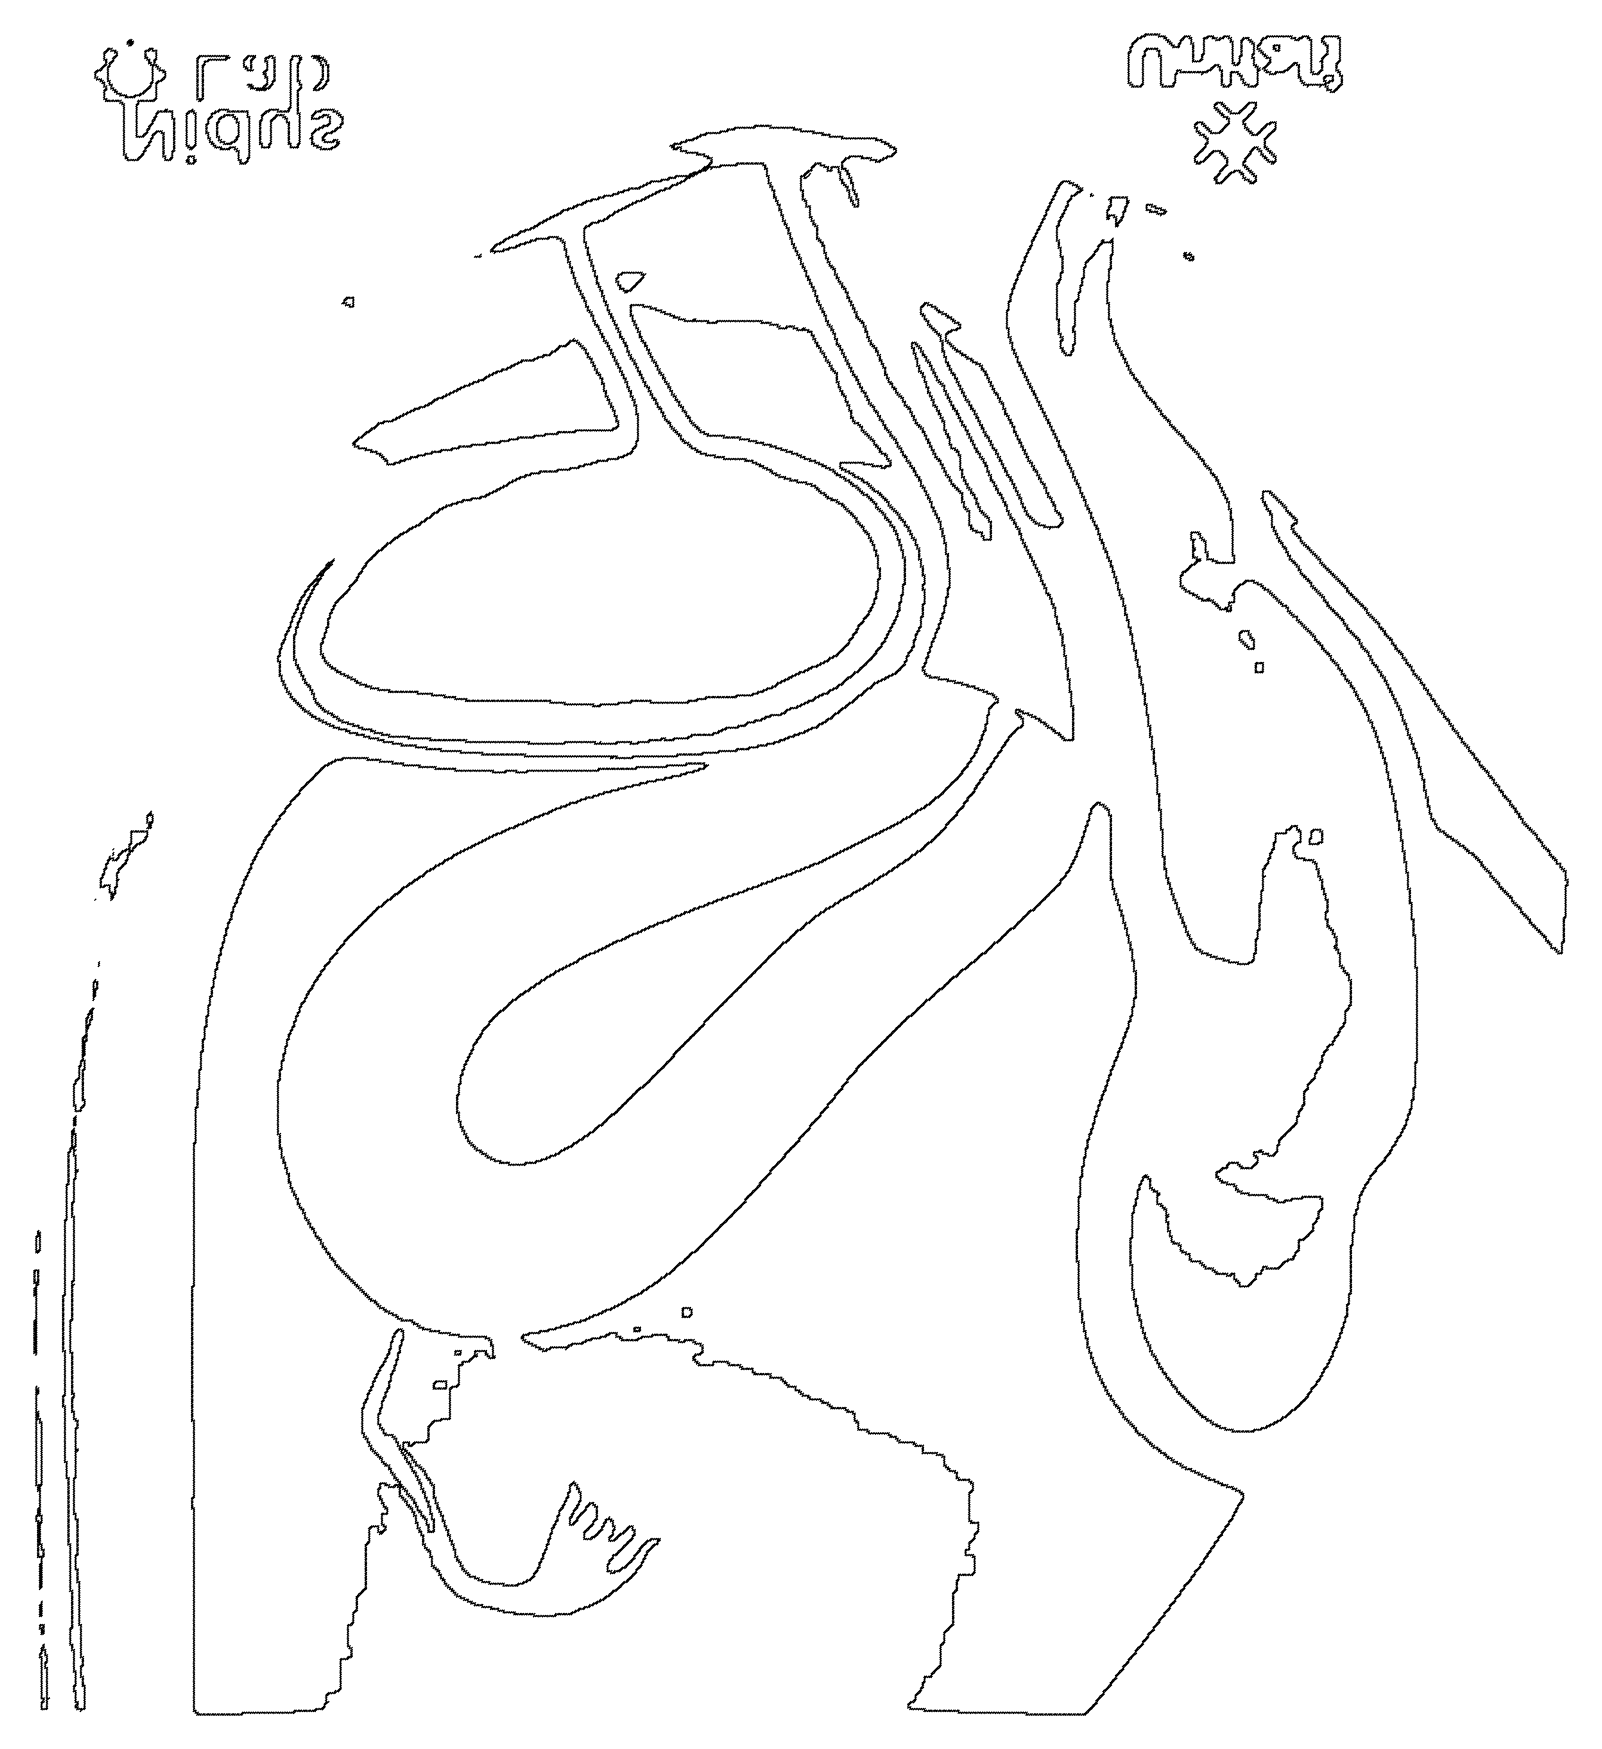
# Model space of a CAD drawing. Header units: metres. Extents: x 526 to 1383, y 73 to 1012.
import ezdxf

# ---------------------------------------------------------------- set-up
doc = ezdxf.new("R2010")
doc.units = ezdxf.units.M

msp = doc.modelspace()

# ---------------------------------------------------------------- linework, layer by layer
for p, q in [((578, 1007), (579, 1008)), ((578, 1006), (579, 1007)), ((579, 1008), (580, 1009)), ((579, 1007), (580, 1008)), ((579, 1006), (580, 1007)), ((579, 1005), (580, 1006)), ((580, 1008), (581, 1009)), ((580, 1007), (581, 1008)), ((580, 1006), (581, 1007)), ((580, 1005), (581, 1006)), ((581, 1007), (582, 1008)), ((581, 1006), (582, 1007)), ((1138, 1004), (1139, 1005)), ((1139, 1006), (1140, 1007)), ((1139, 1005), (1140, 1006)), ((1139, 1004), (1140, 1005)), ((1140, 1007), (1141, 1008)), ((1140, 1006), (1141, 1007)), ((1141, 1008), (1142, 1009)), ((1141, 1007), (1142, 1008)), ((1142, 1009), (1143, 1010)), ((1142, 1008), (1143, 1009)), ((1143, 1009), (1144, 1010)), ((1144, 1010), (1145, 1011)), ((1144, 1009), (1145, 1010)), ((1145, 1010), (1146, 1011)), ((1146, 1011), (1147, 1012)), ((1146, 1010), (1147, 1011)), ((1147, 1011), (1148, 1012)), ((1148, 1011), (1149, 1012)), ((1149, 1011), (1150, 1012)), ((1150, 1011), (1151, 1012)), ((1151, 1011), (1152, 1012)), ((1152, 1011), (1153, 1012)), ((1153, 1011), (1154, 1012)), ((1154, 1011), (1155, 1012)), ((1154, 1010), (1155, 1011)), ((1155, 1010), (1156, 1011)), ((1156, 1010), (1157, 1011)), ((1157, 1010), (1158, 1011)), ((1157, 1009), (1158, 1010)), ((1158, 1009), (1159, 1010)), ((1158, 1008), (1159, 1009)), ((1159, 1008), (1160, 1009)), ((1159, 1007), (1160, 1008)), ((1160, 1007), (1161, 1008)), ((1160, 1006), (1161, 1007)), ((1161, 1006), (1162, 1007)), ((1161, 1005), (1162, 1006)), ((1162, 1005), (1163, 1006)), ((1162, 1004), (1163, 1005)), ((1163, 1004), (1164, 1005)), ((1164, 1004), (1165, 1005)), ((1165, 1006), (1166, 1007)), ((1165, 1005), (1166, 1006)), ((1165, 1004), (1166, 1005)), ((1166, 1008), (1167, 1009)), ((1166, 1007), (1167, 1008)), ((1166, 1006), (1167, 1007)), ((1167, 1009), (1168, 1010)), ((1167, 1008), (1168, 1009)), ((1168, 1010), (1169, 1011)), ((1168, 1009), (1169, 1010)), ((1169, 1010), (1170, 1011)), ((1170, 1010), (1171, 1011)), ((1171, 1010), (1172, 1011)), ((1171, 1009), (1172, 1010)), ((1172, 1009), (1173, 1010)), ((1172, 1008), (1173, 1009)), ((1172, 1007), (1173, 1008)), ((1172, 1006), (1173, 1007)), ((1173, 1006), (1174, 1007)), ((1173, 1005), (1174, 1006)), ((1173, 1004), (1174, 1005)), ((1179, 1009), (1180, 1010)), ((1179, 1008), (1180, 1009)), ((1179, 1007), (1180, 1008)), ((1179, 1006), (1180, 1007)), ((1179, 1005), (1180, 1006)), ((1179, 1004), (1180, 1005)), ((1180, 1009), (1181, 1010)), ((1181, 1010), (1182, 1011)), ((1181, 1009), (1182, 1010)), ((1182, 1010), (1183, 1011)), ((1183, 1010), (1184, 1011)), ((1184, 1010), (1185, 1011)), ((1184, 1009), (1185, 1010)), ((1185, 1009), (1186, 1010)), ((1186, 1009), (1187, 1010)), ((1186, 1008), (1187, 1009)), ((1187, 1008), (1188, 1009)), ((1188, 1009), (1189, 1010)), ((1188, 1008), (1189, 1009)), ((1189, 1009), (1190, 1010)), ((1190, 1010), (1191, 1011)), ((1190, 1009), (1191, 1010)), ((1191, 1010), (1192, 1011)), ((1192, 1010), (1193, 1011)), ((1193, 1010), (1194, 1011)), ((1193, 1009), (1194, 1010)), ((1194, 1009), (1195, 1010)), ((1194, 1008), (1195, 1009)), ((1194, 1007), (1195, 1008)), ((1195, 1007), (1196, 1008)), ((1195, 1006), (1196, 1007)), ((1195, 1005), (1196, 1006)), ((1195, 1004), (1196, 1005)), ((1200, 1008), (1201, 1009)), ((1200, 1007), (1201, 1008)), ((1200, 1006), (1201, 1007)), ((1200, 1005), (1201, 1006)), ((1200, 1004), (1201, 1005)), ((1201, 1009), (1202, 1010)), ((1201, 1008), (1202, 1009)), ((1202, 1009), (1203, 1010)), ((1203, 1009), (1204, 1010)), ((1204, 1009), (1205, 1010)), ((1204, 1008), (1205, 1009)), ((1205, 1008), (1206, 1009)), ((1205, 1007), (1206, 1008)), ((1206, 1007), (1207, 1008)), ((1206, 1006), (1207, 1007)), ((1207, 1006), (1208, 1007)), ((1207, 1005), (1208, 1006)), ((1207, 1004), (1208, 1005)), ((1209, 1005), (1210, 1006)), ((1209, 1004), (1210, 1005)), ((1210, 1006), (1211, 1007)), ((1210, 1005), (1211, 1006)), ((1211, 1008), (1212, 1009)), ((1211, 1007), (1212, 1008)), ((1211, 1006), (1212, 1007)), ((1212, 1009), (1213, 1010)), ((1212, 1008), (1213, 1009)), ((1213, 1009), (1214, 1010)), ((1214, 1010), (1215, 1011)), ((1214, 1009), (1215, 1010)), ((1215, 1010), (1216, 1011)), ((1216, 1010), (1217, 1011)), ((1217, 1010), (1218, 1011)), ((1218, 1010), (1219, 1011)), ((1218, 1005), (1219, 1006)), ((1218, 1004), (1219, 1005)), ((1219, 1010), (1220, 1011)), ((1219, 1005), (1220, 1006)), ((1220, 1010), (1221, 1011)), ((1220, 1005), (1221, 1006)), ((1221, 1010), (1222, 1011)), ((1221, 1005), (1222, 1006)), ((1221, 1004), (1222, 1005)), ((1222, 1010), (1223, 1011)), ((1223, 1010), (1224, 1011)), ((1224, 1010), (1225, 1011)), ((1225, 1010), (1226, 1011)), ((1226, 1010), (1227, 1011)), ((1227, 1010), (1228, 1011)), ((1228, 1010), (1229, 1011)), ((1228, 1009), (1229, 1010)), ((1229, 1009), (1230, 1010)), ((1230, 1009), (1231, 1010)), ((1230, 1008), (1231, 1009)), ((1231, 1008), (1232, 1009)), ((1232, 1009), (1233, 1010)), ((1232, 1008), (1233, 1009)), ((1233, 1009), (1234, 1010)), ((1234, 1010), (1235, 1011)), ((1234, 1009), (1235, 1010)), ((1235, 1010), (1236, 1011)), ((1236, 1010), (1237, 1011)), ((1237, 1010), (1238, 1011)), ((1237, 1009), (1238, 1010)), ((1238, 1009), (1239, 1010)), ((1238, 1008), (1239, 1009)), ((1239, 1008), (1240, 1009)), ((1239, 1007), (1240, 1008)), ((1239, 1006), (1240, 1007)), ((1239, 1005), (1240, 1006)), ((1239, 1004), (1240, 1005)), ((1245, 1009), (1246, 1010)), ((1245, 1008), (1246, 1009)), ((1245, 1007), (1246, 1008)), ((1246, 1010), (1247, 1011)), ((1246, 1009), (1247, 1010)), ((1246, 1007), (1247, 1008)), ((1246, 1006), (1247, 1007)), ((1247, 1010), (1248, 1011)), ((1247, 1006), (1248, 1007)), ((1247, 1005), (1248, 1006)), ((1248, 1010), (1249, 1011)), ((1248, 1005), (1249, 1006)), ((1248, 1004), (1249, 1005)), ((1249, 1010), (1250, 1011)), ((1250, 1010), (1251, 1011)), ((1251, 1010), (1252, 1011)), ((1252, 1010), (1253, 1011)), ((1253, 1010), (1254, 1011)), ((1254, 1010), (1255, 1011)), ((1254, 1009), (1255, 1010)), ((1255, 1009), (1256, 1010)), ((1255, 1008), (1256, 1009)), ((1255, 1007), (1256, 1008)), ((1255, 1006), (1256, 1007)), ((1255, 1005), (1256, 1006)), ((1255, 1004), (1256, 1005)), ((565, 1001), (566, 1002)), ((565, 1000), (566, 1001)), ((565, 999), (566, 1000)), ((565, 998), (566, 999)), ((565, 997), (566, 998)), ((566, 1002), (567, 1003)), ((566, 1001), (567, 1002)), ((566, 997), (567, 998)), ((566, 996), (567, 997)), ((566, 995), (567, 996)), ((567, 1003), (568, 1004)), ((567, 1002), (568, 1003)), ((568, 1003), (569, 1004)), ((568, 995), (569, 996)), ((569, 1003), (570, 1004)), ((569, 1002), (570, 1003)), ((569, 996), (570, 997)), ((569, 995), (570, 996)), ((570, 1002), (571, 1003)), ((570, 998), (571, 999)), ((570, 997), (571, 998)), ((570, 996), (571, 997)), ((571, 1002), (572, 1003)), ((571, 1001), (572, 1002)), ((571, 999), (572, 1000)), ((571, 998), (572, 999)), ((572, 1001), (573, 1002)), ((572, 1000), (573, 1001)), ((572, 999), (573, 1000)), ((588, 1002), (589, 1003)), ((588, 1001), (589, 1002)), ((588, 1000), (589, 1001)), ((588, 999), (589, 1000)), ((588, 998), (589, 999)), ((589, 1002), (590, 1003)), ((589, 998), (590, 999)), ((589, 997), (590, 998)), ((590, 1003), (591, 1004)), ((590, 1002), (591, 1003)), ((590, 997), (591, 998)), ((590, 996), (591, 997)), ((590, 995), (591, 996)), ((591, 1003), (592, 1004)), ((591, 995), (592, 996)), ((592, 1003), (593, 1004)), ((592, 1002), (593, 1003)), ((593, 1002), (594, 1003)), ((593, 997), (594, 998)), ((593, 996), (594, 997)), ((593, 995), (594, 996)), ((594, 1002), (595, 1003)), ((594, 1001), (595, 1002)), ((594, 1000), (595, 1001)), ((594, 999), (595, 1000)), ((594, 998), (595, 999)), ((594, 997), (595, 998)), ((617, 998), (618, 999)), ((617, 997), (618, 998)), ((617, 996), (618, 997)), ((617, 995), (618, 996)), ((618, 999), (619, 1000)), ((618, 998), (619, 999)), ((619, 999), (620, 1000)), ((620, 999), (621, 1000)), ((621, 999), (622, 1000)), ((621, 996), (622, 997)), ((621, 995), (622, 996)), ((622, 999), (623, 1000)), ((622, 996), (623, 997)), ((623, 999), (624, 1000)), ((623, 997), (624, 998)), ((623, 996), (624, 997)), ((624, 999), (625, 1000)), ((624, 997), (625, 998)), ((625, 999), (626, 1000)), ((625, 997), (626, 998)), ((626, 999), (627, 1000)), ((626, 997), (627, 998)), ((627, 999), (628, 1000)), ((627, 997), (628, 998)), ((628, 999), (629, 1000)), ((628, 997), (629, 998)), ((629, 999), (630, 1000)), ((629, 997), (630, 998)), ((630, 999), (631, 1000)), ((630, 997), (631, 998)), ((631, 999), (632, 1000)), ((631, 997), (632, 998)), ((632, 999), (633, 1000)), ((632, 997), (633, 998)), ((633, 999), (634, 1000)), ((633, 998), (634, 999)), ((633, 997), (634, 998)), ((634, 999), (635, 1000)), ((634, 998), (635, 999)), ((635, 998), (636, 999)), ((643, 997), (644, 998)), ((643, 996), (644, 997)), ((643, 995), (644, 996)), ((644, 998), (645, 999)), ((644, 997), (645, 998)), ((645, 999), (646, 1000)), ((645, 998), (646, 999)), ((646, 999), (647, 1000)), ((647, 999), (648, 1000)), ((647, 997), (648, 998)), ((647, 996), (648, 997)), ((647, 995), (648, 996)), ((648, 999), (649, 1000)), ((648, 998), (649, 999)), ((648, 997), (649, 998)), ((649, 999), (650, 1000)), ((649, 998), (650, 999)), ((655, 998), (656, 999)), ((655, 997), (656, 998)), ((655, 996), (656, 997)), ((656, 998), (657, 999)), ((656, 996), (657, 997)), ((656, 995), (657, 996)), ((657, 999), (658, 1000)), ((657, 998), (658, 999)), ((658, 999), (659, 1000)), ((659, 999), (660, 1000)), ((659, 998), (660, 999)), ((660, 998), (661, 999)), ((660, 997), (661, 998)), ((660, 996), (661, 997)), ((660, 995), (661, 996)), ((669, 997), (670, 998)), ((669, 996), (670, 997)), ((669, 995), (670, 996)), ((670, 999), (671, 1000)), ((670, 998), (671, 999)), ((670, 997), (671, 998)), ((671, 999), (672, 1000)), ((672, 999), (673, 1000)), ((673, 999), (674, 1000)), ((673, 995), (674, 996)), ((674, 999), (675, 1000)), ((674, 998), (675, 999)), ((674, 997), (675, 998)), ((674, 996), (675, 997)), ((674, 995), (675, 996)), ((675, 998), (676, 999)), ((675, 997), (676, 998)), ((681, 999), (682, 1000)), ((682, 999), (683, 1000)), ((682, 998), (683, 999)), ((683, 999), (684, 1000)), ((683, 998), (684, 999)), ((684, 999), (685, 1000)), ((684, 998), (685, 999)), ((684, 997), (685, 998)), ((685, 999), (686, 1000)), ((685, 998), (686, 999)), ((685, 997), (686, 998)), ((685, 996), (686, 997)), ((686, 998), (687, 999)), ((686, 996), (687, 997)), ((686, 995), (687, 996)), ((687, 998), (688, 999)), ((687, 997), (688, 998)), ((688, 997), (689, 998)), ((688, 996), (689, 997)), ((689, 996), (690, 997)), ((689, 995), (690, 996)), ((1137, 1001), (1138, 1002)), ((1137, 1000), (1138, 1001)), ((1137, 999), (1138, 1000)), ((1137, 998), (1138, 999)), ((1137, 997), (1138, 998)), ((1137, 996), (1138, 997)), ((1137, 995), (1138, 996)), ((1138, 1003), (1139, 1004)), ((1138, 1002), (1139, 1003)), ((1138, 1001), (1139, 1002)), ((1145, 999), (1146, 1000)), ((1145, 998), (1146, 999)), ((1145, 997), (1146, 998)), ((1145, 996), (1146, 997)), ((1145, 995), (1146, 996)), ((1146, 1002), (1147, 1003)), ((1146, 1001), (1147, 1002)), ((1146, 1000), (1147, 1001)), ((1146, 999), (1147, 1000)), ((1147, 1003), (1148, 1004)), ((1147, 1002), (1148, 1003)), ((1148, 1003), (1149, 1004)), ((1149, 1003), (1150, 1004)), ((1150, 1003), (1151, 1004)), ((1151, 1003), (1152, 1004)), ((1152, 1003), (1153, 1004)), ((1153, 1003), (1154, 1004)), ((1153, 1002), (1154, 1003)), ((1154, 1002), (1155, 1003)), ((1154, 1001), (1155, 1002)), ((1154, 1000), (1155, 1001)), ((1154, 999), (1155, 1000)), ((1155, 999), (1156, 1000)), ((1155, 998), (1156, 999)), ((1155, 997), (1156, 998)), ((1155, 996), (1156, 997)), ((1155, 995), (1156, 996)), ((1173, 1003), (1174, 1004)), ((1173, 1002), (1174, 1003)), ((1173, 1001), (1174, 1002)), ((1173, 1000), (1174, 1001)), ((1173, 999), (1174, 1000)), ((1173, 998), (1174, 999)), ((1173, 997), (1174, 998)), ((1173, 996), (1174, 997)), ((1174, 996), (1175, 997)), ((1175, 996), (1176, 997)), ((1176, 996), (1177, 997)), ((1177, 997), (1178, 998)), ((1177, 996), (1178, 997)), ((1178, 1000), (1179, 1001)), ((1178, 999), (1179, 1000)), ((1178, 998), (1179, 999)), ((1178, 997), (1179, 998)), ((1179, 1003), (1180, 1004)), ((1179, 1002), (1180, 1003)), ((1179, 1001), (1180, 1002)), ((1179, 1000), (1180, 1001)), ((1195, 1003), (1196, 1004)), ((1195, 1002), (1196, 1003)), ((1195, 1001), (1196, 1002)), ((1195, 1000), (1196, 1001)), ((1195, 999), (1196, 1000)), ((1195, 998), (1196, 999)), ((1195, 997), (1196, 998)), ((1195, 996), (1196, 997)), ((1195, 995), (1196, 996)), ((1196, 995), (1197, 996)), ((1198, 995), (1199, 996)), ((1199, 999), (1200, 1000)), ((1199, 998), (1200, 999)), ((1199, 997), (1200, 998)), ((1199, 996), (1200, 997)), ((1199, 995), (1200, 996)), ((1200, 1003), (1201, 1004)), ((1200, 1002), (1201, 1003)), ((1200, 1001), (1201, 1002)), ((1200, 1000), (1201, 1001)), ((1200, 999), (1201, 1000)), ((1206, 1000), (1207, 1001)), ((1206, 999), (1207, 1000)), ((1206, 998), (1207, 999)), ((1207, 1003), (1208, 1004)), ((1207, 1002), (1208, 1003)), ((1207, 1001), (1208, 1002)), ((1207, 1000), (1208, 1001)), ((1207, 998), (1208, 999)), ((1207, 997), (1208, 998)), ((1207, 996), (1208, 997)), ((1207, 995), (1208, 996)), ((1209, 1003), (1210, 1004)), ((1210, 1003), (1211, 1004)), ((1210, 1002), (1211, 1003)), ((1211, 1002), (1212, 1003)), ((1211, 1001), (1212, 1002)), ((1212, 1001), (1213, 1002)), ((1212, 1000), (1213, 1001)), ((1213, 1000), (1214, 1001)), ((1213, 999), (1214, 1000)), ((1214, 999), (1215, 1000)), ((1214, 998), (1215, 999)), ((1215, 998), (1216, 999)), ((1215, 995), (1216, 996)), ((1216, 998), (1217, 999)), ((1216, 997), (1217, 998)), ((1216, 996), (1217, 997)), ((1216, 995), (1217, 996)), ((1218, 1003), (1219, 1004)), ((1219, 1003), (1220, 1004)), ((1219, 1002), (1220, 1003)), ((1220, 1002), (1221, 1003)), ((1221, 1003), (1222, 1004)), ((1221, 1002), (1222, 1003)), ((1229, 995), (1230, 996)), ((1230, 995), (1231, 996)), ((1231, 995), (1232, 996)), ((1239, 1003), (1240, 1004)), ((1239, 1002), (1240, 1003)), ((1239, 1001), (1240, 1002)), ((1239, 1000), (1240, 1001)), ((1239, 999), (1240, 1000)), ((1239, 998), (1240, 999)), ((1239, 997), (1240, 998)), ((1239, 996), (1240, 997)), ((1239, 995), (1240, 996)), ((1244, 996), (1245, 997)), ((1245, 998), (1246, 999)), ((1245, 997), (1246, 998)), ((1245, 996), (1246, 997)), ((1245, 995), (1246, 996)), ((1246, 999), (1247, 1000)), ((1246, 998), (1247, 999)), ((1247, 1000), (1248, 1001)), ((1247, 999), (1248, 1000)), ((1248, 1003), (1249, 1004)), ((1248, 1002), (1249, 1003)), ((1248, 1001), (1249, 1002)), ((1248, 1000), (1249, 1001)), ((1253, 995), (1254, 996)), ((1254, 996), (1255, 997)), ((1254, 995), (1255, 996)), ((1255, 1003), (1256, 1004)), ((1255, 1002), (1256, 1003)), ((1255, 1001), (1256, 1002)), ((1255, 1000), (1256, 1001)), ((1255, 999), (1256, 1000)), ((1255, 998), (1256, 999)), ((1255, 997), (1256, 998)), ((1255, 996), (1256, 997)), ((560, 990), (561, 991)), ((560, 989), (561, 990)), ((560, 988), (561, 989)), ((560, 987), (561, 988)), ((561, 991), (562, 992)), ((561, 990), (562, 991)), ((561, 987), (562, 988)), ((561, 986), (562, 987)), ((562, 991), (563, 992)), ((562, 986), (563, 987)), ((563, 992), (564, 993)), ((563, 991), (564, 992)), ((563, 986), (564, 987)), ((563, 985), (564, 986)), ((564, 993), (565, 994)), ((564, 992), (565, 993)), ((564, 985), (565, 986)), ((565, 994), (566, 995)), ((565, 993), (566, 994)), ((566, 994), (567, 995)), ((567, 993), (568, 994)), ((567, 992), (568, 993)), ((567, 991), (568, 992)), ((567, 990), (568, 991)), ((567, 989), (568, 990)), ((567, 988), (568, 989)), ((567, 987), (568, 988)), ((567, 986), (568, 987)), ((567, 985), (568, 986)), ((568, 994), (569, 995)), ((568, 993), (569, 994)), ((568, 985), (569, 986)), ((591, 994), (592, 995)), ((592, 994), (593, 995)), ((592, 993), (593, 994)), ((592, 992), (593, 993)), ((592, 991), (593, 992)), ((592, 990), (593, 991)), ((592, 989), (593, 990)), ((592, 988), (593, 989)), ((592, 987), (593, 988)), ((592, 986), (593, 987)), ((592, 985), (593, 986)), ((593, 994), (594, 995)), ((594, 994), (595, 995)), ((594, 993), (595, 994)), ((595, 993), (596, 994)), ((595, 992), (596, 993)), ((595, 985), (596, 986)), ((596, 992), (597, 993)), ((596, 991), (597, 992)), ((596, 985), (597, 986)), ((597, 991), (598, 992)), ((597, 986), (598, 987)), ((597, 985), (598, 986)), ((598, 991), (599, 992)), ((598, 990), (599, 991)), ((598, 987), (599, 988)), ((598, 986), (599, 987)), ((599, 990), (600, 991)), ((599, 989), (600, 990)), ((599, 988), (600, 989)), ((599, 987), (600, 988)), ((617, 994), (618, 995)), ((617, 993), (618, 994)), ((617, 992), (618, 993)), ((617, 991), (618, 992)), ((617, 990), (618, 991)), ((617, 989), (618, 990)), ((617, 988), (618, 989)), ((617, 987), (618, 988)), ((617, 986), (618, 987)), ((617, 985), (618, 986)), ((620, 994), (621, 995)), ((620, 993), (621, 994)), ((620, 992), (621, 993)), ((620, 991), (621, 992)), ((620, 990), (621, 991)), ((620, 989), (621, 990)), ((620, 988), (621, 989)), ((620, 987), (621, 988)), ((620, 986), (621, 987)), ((620, 985), (621, 986)), ((621, 994), (622, 995)), ((643, 994), (644, 995)), ((643, 993), (644, 994)), ((644, 993), (645, 994)), ((644, 992), (645, 993)), ((645, 992), (646, 993)), ((645, 991), (646, 992)), ((646, 991), (647, 992)), ((647, 994), (648, 995)), ((647, 993), (648, 994)), ((647, 992), (648, 993)), ((647, 991), (648, 992)), ((648, 991), (649, 992)), ((654, 990), (655, 991)), ((654, 989), (655, 990)), ((655, 991), (656, 992)), ((655, 990), (656, 991)), ((655, 989), (656, 990)), ((655, 988), (656, 989)), ((655, 987), (656, 988)), ((656, 994), (657, 995)), ((656, 993), (657, 994)), ((656, 992), (657, 993)), ((656, 991), (657, 992)), ((656, 987), (657, 988)), ((656, 986), (657, 987)), ((656, 985), (657, 986)), ((659, 985), (660, 986)), ((660, 994), (661, 995)), ((660, 993), (661, 994)), ((660, 992), (661, 993)), ((660, 991), (661, 992)), ((660, 990), (661, 991)), ((660, 989), (661, 990)), ((660, 988), (661, 989)), ((660, 987), (661, 988)), ((660, 986), (661, 987)), ((660, 985), (661, 986)), ((669, 994), (670, 995)), ((669, 993), (670, 994)), ((669, 992), (670, 993)), ((669, 991), (670, 992)), ((669, 990), (670, 991)), ((669, 989), (670, 990)), ((669, 988), (670, 989)), ((669, 987), (670, 988)), ((669, 986), (670, 987)), ((669, 985), (670, 986)), ((673, 994), (674, 995)), ((673, 993), (674, 994)), ((673, 992), (674, 993)), ((673, 991), (674, 992)), ((673, 990), (674, 991)), ((673, 989), (674, 990)), ((673, 988), (674, 989)), ((673, 987), (674, 988)), ((673, 986), (674, 987)), ((673, 985), (674, 986)), ((674, 985), (675, 986)), ((686, 994), (687, 995)), ((686, 986), (687, 987)), ((686, 985), (687, 986)), ((687, 994), (688, 995)), ((687, 993), (688, 994)), ((687, 992), (688, 993)), ((687, 991), (688, 992)), ((687, 990), (688, 991)), ((687, 989), (688, 990)), ((687, 988), (688, 989)), ((687, 987), (688, 988)), ((687, 986), (688, 987)), ((689, 994), (690, 995)), ((689, 985), (690, 986)), ((690, 994), (691, 995)), ((690, 993), (691, 994)), ((690, 992), (691, 993)), ((690, 991), (691, 992)), ((690, 990), (691, 991)), ((690, 989), (691, 990)), ((690, 988), (691, 989)), ((690, 987), (691, 988)), ((690, 986), (691, 987)), ((690, 985), (691, 986)), ((1137, 994), (1138, 995)), ((1137, 993), (1138, 994)), ((1137, 992), (1138, 993)), ((1137, 991), (1138, 992)), ((1137, 990), (1138, 991)), ((1137, 989), (1138, 990)), ((1137, 988), (1138, 989)), ((1137, 987), (1138, 988)), ((1137, 986), (1138, 987)), ((1137, 985), (1138, 986)), ((1145, 994), (1146, 995)), ((1145, 993), (1146, 994)), ((1145, 992), (1146, 993)), ((1145, 991), (1146, 992)), ((1145, 990), (1146, 991)), ((1145, 989), (1146, 990)), ((1145, 988), (1146, 989)), ((1145, 987), (1146, 988)), ((1145, 986), (1146, 987)), ((1145, 985), (1146, 986)), ((1155, 994), (1156, 995)), ((1155, 993), (1156, 994)), ((1155, 992), (1156, 993)), ((1155, 991), (1156, 992)), ((1155, 990), (1156, 991)), ((1155, 989), (1156, 990)), ((1155, 988), (1156, 989)), ((1155, 987), (1156, 988)), ((1155, 986), (1156, 987)), ((1155, 985), (1156, 986)), ((1163, 989), (1164, 990)), ((1163, 988), (1164, 989)), ((1163, 987), (1164, 988)), ((1163, 986), (1164, 987)), ((1163, 985), (1164, 986)), ((1164, 991), (1165, 992)), ((1164, 990), (1165, 991)), ((1164, 989), (1165, 990)), ((1165, 991), (1166, 992)), ((1166, 991), (1167, 992)), ((1166, 990), (1167, 991)), ((1167, 990), (1168, 991)), ((1168, 990), (1169, 991)), ((1169, 990), (1170, 991)), ((1170, 990), (1171, 991)), ((1171, 990), (1172, 991)), ((1172, 990), (1173, 991)), ((1173, 990), (1174, 991)), ((1174, 990), (1175, 991)), ((1175, 990), (1176, 991)), ((1176, 990), (1177, 991)), ((1177, 990), (1178, 991)), ((1178, 990), (1179, 991)), ((1178, 989), (1179, 990)), ((1179, 990), (1180, 991)), ((1180, 990), (1181, 991)), ((1181, 991), (1182, 992)), ((1181, 990), (1182, 991)), ((1182, 991), (1183, 992)), ((1183, 992), (1184, 993)), ((1183, 991), (1184, 992)), ((1184, 993), (1185, 994)), ((1184, 992), (1185, 993)), ((1185, 994), (1186, 995)), ((1185, 993), (1186, 994)), ((1186, 994), (1187, 995)), ((1187, 994), (1188, 995)), ((1187, 993), (1188, 994)), ((1188, 993), (1189, 994)), ((1188, 992), (1189, 993)), ((1188, 991), (1189, 992)), ((1189, 991), (1190, 992)), ((1189, 990), (1190, 991)), ((1189, 989), (1190, 990)), ((1189, 988), (1190, 989)), ((1189, 987), (1190, 988)), ((1189, 986), (1190, 987)), ((1189, 985), (1190, 986)), ((1194, 990), (1195, 991)), ((1194, 989), (1195, 990)), ((1194, 988), (1195, 989)), ((1194, 987), (1195, 988)), ((1194, 986), (1195, 987)), ((1194, 985), (1195, 986)), ((1195, 990), (1196, 991)), ((1196, 994), (1197, 995)), ((1196, 990), (1197, 991)), ((1197, 994), (1198, 995)), ((1197, 990), (1198, 991)), ((1198, 994), (1199, 995)), ((1198, 990), (1199, 991)), ((1198, 989), (1199, 990)), ((1199, 989), (1200, 990)), ((1199, 988), (1200, 989)), ((1200, 988), (1201, 989)), ((1200, 987), (1201, 988)), ((1200, 986), (1201, 987)), ((1201, 986), (1202, 987)), ((1201, 985), (1202, 986)), ((1207, 994), (1208, 995)), ((1208, 994), (1209, 995)), ((1208, 993), (1209, 994)), ((1209, 993), (1210, 994)), ((1209, 992), (1210, 993)), ((1209, 991), (1210, 992)), ((1209, 990), (1210, 991)), ((1209, 989), (1210, 990)), ((1209, 988), (1210, 989)), ((1209, 987), (1210, 988)), ((1209, 986), (1210, 987)), ((1209, 985), (1210, 986)), ((1210, 992), (1211, 993)), ((1210, 991), (1211, 992)), ((1212, 992), (1213, 993)), ((1213, 993), (1214, 994)), ((1213, 992), (1214, 993)), ((1213, 991), (1214, 992)), ((1214, 994), (1215, 995)), ((1214, 993), (1215, 994)), ((1214, 991), (1215, 992)), ((1214, 990), (1215, 991)), ((1215, 994), (1216, 995)), ((1215, 990), (1216, 991)), ((1216, 990), (1217, 991)), ((1216, 989), (1217, 990)), ((1217, 989), (1218, 990)), ((1218, 989), (1219, 990)), ((1219, 990), (1220, 991)), ((1219, 989), (1220, 990)), ((1220, 990), (1221, 991)), ((1221, 990), (1222, 991)), ((1222, 990), (1223, 991)), ((1223, 990), (1224, 991)), ((1224, 991), (1225, 992)), ((1224, 990), (1225, 991)), ((1225, 991), (1226, 992)), ((1226, 992), (1227, 993)), ((1226, 991), (1227, 992)), ((1227, 993), (1228, 994)), ((1227, 992), (1228, 993)), ((1228, 994), (1229, 995)), ((1228, 993), (1229, 994)), ((1229, 994), (1230, 995)), ((1231, 994), (1232, 995)), ((1232, 994), (1233, 995)), ((1232, 993), (1233, 994)), ((1232, 992), (1233, 993)), ((1232, 991), (1233, 992)), ((1232, 990), (1233, 991)), ((1232, 989), (1233, 990)), ((1232, 988), (1233, 989)), ((1232, 987), (1233, 988)), ((1233, 987), (1234, 988)), ((1233, 986), (1234, 987)), ((1233, 985), (1234, 986)), ((1234, 985), (1235, 986)), ((1239, 994), (1240, 995)), ((1239, 993), (1240, 994)), ((1239, 992), (1240, 993)), ((1239, 991), (1240, 992)), ((1239, 990), (1240, 991)), ((1240, 990), (1241, 991)), ((1240, 989), (1241, 990)), ((1241, 989), (1242, 990)), ((1242, 989), (1243, 990)), ((1243, 990), (1244, 991)), ((1243, 989), (1244, 990)), ((1244, 991), (1245, 992)), ((1244, 990), (1245, 991)), ((1245, 994), (1246, 995)), ((1245, 993), (1246, 994)), ((1245, 992), (1246, 993)), ((1245, 991), (1246, 992)), ((1246, 987), (1247, 988)), ((1246, 986), (1247, 987)), ((1246, 985), (1247, 986)), ((1247, 988), (1248, 989)), ((1247, 987), (1248, 988)), ((1247, 985), (1248, 986)), ((1248, 988), (1249, 989)), ((1249, 988), (1250, 989)), ((1249, 985), (1250, 986)), ((1250, 988), (1251, 989)), ((1250, 985), (1251, 986)), ((1251, 988), (1252, 989)), ((1251, 987), (1252, 988)), ((1251, 986), (1252, 987)), ((1251, 985), (1252, 986)), ((1253, 994), (1254, 995)), ((1253, 993), (1254, 994)), ((1253, 992), (1254, 993)), ((1253, 991), (1254, 992)), ((1254, 991), (1255, 992)), ((1254, 990), (1255, 991)), ((1255, 990), (1256, 991)), ((1255, 989), (1256, 990)), ((1255, 988), (1256, 989)), ((1256, 988), (1257, 989)), ((1256, 987), (1257, 988)), ((1256, 986), (1257, 987)), ((1256, 985), (1257, 986)), ((564, 984), (565, 985)), ((565, 984), (566, 985)), ((565, 983), (566, 984)), ((565, 982), (566, 983)), ((565, 980), (566, 981)), ((565, 979), (566, 980)), ((565, 978), (566, 979)), ((565, 977), (566, 978)), ((565, 976), (566, 977)), ((566, 982), (567, 983)), ((566, 981), (567, 982)), ((566, 980), (567, 981)), ((568, 984), (569, 985)), ((568, 983), (569, 984)), ((569, 983), (570, 984)), ((569, 982), (570, 983)), ((569, 981), (570, 982)), ((570, 981), (571, 982)), ((570, 980), (571, 981)), ((571, 980), (572, 981)), ((571, 979), (572, 980)), ((572, 979), (573, 980)), ((572, 978), (573, 979)), ((573, 978), (574, 979)), ((574, 978), (575, 979)), ((574, 977), (575, 978)), ((575, 977), (576, 978)), ((576, 977), (577, 978)), ((577, 977), (578, 978)), ((577, 976), (578, 977)), ((578, 976), (579, 977)), ((579, 976), (580, 977)), ((580, 976), (581, 977)), ((581, 976), (582, 977)), ((582, 977), (583, 978)), ((582, 976), (583, 977)), ((583, 977), (584, 978)), ((584, 977), (585, 978)), ((585, 978), (586, 979)), ((585, 977), (586, 978)), ((586, 978), (587, 979)), ((587, 979), (588, 980)), ((587, 978), (588, 979)), ((588, 980), (589, 981)), ((588, 979), (589, 980)), ((589, 981), (590, 982)), ((589, 980), (590, 981)), ((590, 982), (591, 983)), ((590, 981), (591, 982)), ((591, 984), (592, 985)), ((591, 983), (592, 984)), ((591, 982), (592, 983)), ((592, 984), (593, 985)), ((594, 984), (595, 985)), ((594, 983), (595, 984)), ((594, 982), (595, 983)), ((594, 981), (595, 982)), ((594, 980), (595, 981)), ((594, 979), (595, 980)), ((594, 978), (595, 979)), ((594, 977), (595, 978)), ((594, 976), (595, 977)), ((595, 984), (596, 985)), ((617, 984), (618, 985)), ((617, 983), (618, 984)), ((617, 982), (618, 983)), ((617, 981), (618, 982)), ((617, 980), (618, 981)), ((617, 979), (618, 980)), ((617, 978), (618, 979)), ((617, 977), (618, 978)), ((617, 976), (618, 977)), ((620, 984), (621, 985)), ((620, 983), (621, 984)), ((620, 982), (621, 983)), ((620, 981), (621, 982)), ((620, 980), (621, 981)), ((620, 979), (621, 980)), ((620, 978), (621, 979)), ((620, 977), (621, 978)), ((620, 976), (621, 977)), ((645, 983), (646, 984)), ((646, 983), (647, 984)), ((646, 982), (647, 983)), ((647, 983), (648, 984)), ((647, 982), (648, 983)), ((647, 981), (648, 982)), ((648, 982), (649, 983)), ((648, 981), (649, 982)), ((649, 981), (650, 982)), ((650, 981), (651, 982)), ((650, 980), (651, 981)), ((651, 981), (652, 982)), ((651, 980), (652, 981)), ((652, 981), (653, 982)), ((652, 980), (653, 981)), ((653, 981), (654, 982)), ((653, 980), (654, 981)), ((654, 982), (655, 983)), ((654, 981), (655, 982)), ((654, 980), (655, 981)), ((655, 983), (656, 984)), ((655, 982), (656, 983)), ((655, 981), (656, 982)), ((655, 980), (656, 981)), ((656, 984), (657, 985)), ((656, 983), (657, 984)), ((656, 981), (657, 982)), ((657, 982), (658, 983)), ((657, 981), (658, 982)), ((658, 983), (659, 984)), ((658, 982), (659, 983)), ((659, 984), (660, 985)), ((659, 983), (660, 984)), ((669, 984), (670, 985)), ((669, 983), (670, 984)), ((669, 982), (670, 983)), ((669, 981), (670, 982)), ((669, 980), (670, 981)), ((669, 979), (670, 980)), ((669, 978), (670, 979)), ((669, 977), (670, 978)), ((669, 976), (670, 977)), ((673, 980), (674, 981)), ((673, 979), (674, 980)), ((673, 978), (674, 979)), ((673, 977), (674, 978)), ((673, 976), (674, 977)), ((674, 984), (675, 985)), ((674, 983), (675, 984)), ((674, 981), (675, 982)), ((674, 980), (675, 981)), ((675, 983), (676, 984)), ((675, 982), (676, 983)), ((675, 981), (676, 982)), ((682, 981), (683, 982)), ((682, 980), (683, 981)), ((683, 982), (684, 983)), ((683, 981), (684, 982)), ((683, 980), (684, 981)), ((684, 983), (685, 984)), ((684, 982), (685, 983)), ((684, 980), (685, 981)), ((685, 984), (686, 985)), ((685, 983), (686, 984)), ((685, 981), (686, 982)), ((685, 980), (686, 981)), ((686, 984), (687, 985)), ((686, 981), (687, 982)), ((687, 982), (688, 983)), ((687, 981), (688, 982)), ((688, 983), (689, 984)), ((688, 982), (689, 983)), ((689, 984), (690, 985)), ((689, 983), (690, 984)), ((1137, 984), (1138, 985)), ((1138, 984), (1139, 985)), ((1138, 983), (1139, 984)), ((1139, 983), (1140, 984)), ((1139, 982), (1140, 983)), ((1140, 982), (1141, 983)), ((1141, 982), (1142, 983)), ((1142, 982), (1143, 983)), ((1143, 982), (1144, 983)), ((1144, 983), (1145, 984)), ((1144, 982), (1145, 983)), ((1145, 984), (1146, 985)), ((1145, 983), (1146, 984)), ((1155, 984), (1156, 985)), ((1155, 983), (1156, 984)), ((1156, 983), (1157, 984)), ((1156, 982), (1157, 983)), ((1157, 982), (1158, 983)), ((1158, 982), (1159, 983)), ((1159, 982), (1160, 983)), ((1160, 982), (1161, 983)), ((1161, 982), (1162, 983)), ((1162, 984), (1163, 985)), ((1162, 983), (1163, 984)), ((1162, 982), (1163, 983)), ((1163, 984), (1164, 985)), ((1189, 984), (1190, 985)), ((1189, 983), (1190, 984)), ((1190, 983), (1191, 984)), ((1190, 982), (1191, 983)), ((1191, 982), (1192, 983)), ((1192, 982), (1193, 983)), ((1193, 983), (1194, 984)), ((1193, 982), (1194, 983)), ((1194, 984), (1195, 985)), ((1194, 983), (1195, 984)), ((1201, 984), (1202, 985)), ((1202, 984), (1203, 985)), ((1202, 983), (1203, 984)), ((1203, 983), (1204, 984)), ((1204, 983), (1205, 984)), ((1204, 982), (1205, 983)), ((1205, 982), (1206, 983)), ((1206, 982), (1207, 983)), ((1207, 982), (1208, 983)), ((1208, 983), (1209, 984)), ((1208, 982), (1209, 983)), ((1209, 984), (1210, 985)), ((1209, 983), (1210, 984)), ((1234, 984), (1235, 985)), ((1235, 984), (1236, 985)), ((1235, 983), (1236, 984)), ((1236, 983), (1237, 984)), ((1237, 983), (1238, 984)), ((1237, 982), (1238, 983)), ((1238, 983), (1239, 984)), ((1239, 983), (1240, 984)), ((1240, 983), (1241, 984)), ((1241, 983), (1242, 984)), ((1242, 983), (1243, 984)), ((1243, 983), (1244, 984)), ((1244, 983), (1245, 984)), ((1244, 982), (1245, 983)), ((1245, 983), (1246, 984)), ((1246, 983), (1247, 984)), ((1247, 984), (1248, 985)), ((1247, 983), (1248, 984)), ((1247, 982), (1248, 983)), ((1248, 984), (1249, 985)), ((1248, 982), (1249, 983)), ((1248, 981), (1249, 982)), ((1248, 980), (1249, 981)), ((1249, 984), (1250, 985)), ((1249, 980), (1250, 981)), ((1250, 980), (1251, 981)), ((1250, 979), (1251, 980)), ((1251, 979), (1252, 980)), ((1252, 980), (1253, 981)), ((1252, 979), (1253, 980)), ((1253, 981), (1254, 982)), ((1253, 980), (1254, 981)), ((1254, 982), (1255, 983)), ((1254, 981), (1255, 982)), ((1255, 983), (1256, 984)), ((1255, 982), (1256, 983)), ((1256, 984), (1257, 985)), ((1256, 983), (1257, 984)), ((565, 975), (566, 976)), ((566, 975), (567, 976)), ((566, 974), (567, 975)), ((567, 974), (568, 975)), ((568, 974), (569, 975)), ((569, 974), (570, 975)), ((570, 974), (571, 975)), ((571, 974), (572, 975)), ((572, 974), (573, 975)), ((573, 974), (574, 975)), ((574, 974), (575, 975)), ((574, 973), (575, 974)), ((575, 973), (576, 974)), ((575, 972), (576, 973)), ((576, 972), (577, 973)), ((576, 971), (577, 972)), ((576, 970), (577, 971)), ((576, 969), (577, 970)), ((576, 968), (577, 969)), ((576, 967), (577, 968)), ((583, 972), (584, 973)), ((583, 971), (584, 972)), ((583, 970), (584, 971)), ((583, 969), (584, 970)), ((583, 968), (584, 969)), ((583, 967), (584, 968)), ((584, 974), (585, 975)), ((584, 973), (585, 974)), ((584, 972), (585, 973)), ((585, 974), (586, 975)), ((586, 974), (587, 975)), ((587, 974), (588, 975)), ((588, 974), (589, 975)), ((589, 974), (590, 975)), ((590, 974), (591, 975)), ((591, 974), (592, 975)), ((592, 974), (593, 975)), ((593, 975), (594, 976)), ((593, 974), (594, 975)), ((594, 975), (595, 976)), ((594, 967), (595, 968)), ((595, 968), (596, 969)), ((595, 967), (596, 968)), ((596, 968), (597, 969)), ((597, 968), (598, 969)), ((598, 968), (599, 969)), ((599, 969), (600, 970)), ((599, 968), (600, 969)), ((600, 969), (601, 970)), ((600, 968), (601, 969)), ((601, 968), (602, 969)), ((602, 968), (603, 969)), ((603, 968), (604, 969)), ((603, 967), (604, 968)), ((611, 967), (612, 968)), ((612, 968), (613, 969)), ((612, 967), (613, 968)), ((613, 968), (614, 969)), ((614, 969), (615, 970)), ((614, 968), (615, 969)), ((615, 968), (616, 969)), ((615, 967), (616, 968)), ((616, 967), (617, 968)), ((617, 975), (618, 976)), ((618, 975), (619, 976)), ((618, 974), (619, 975)), ((619, 975), (620, 976)), ((619, 974), (620, 975)), ((620, 975), (621, 976)), ((625, 967), (626, 968)), ((626, 967), (627, 968)), ((627, 968), (628, 969)), ((627, 967), (628, 968)), ((628, 968), (629, 969)), ((629, 969), (630, 970)), ((629, 968), (630, 969)), ((630, 969), (631, 970)), ((631, 969), (632, 970)), ((632, 969), (633, 970)), ((633, 969), (634, 970)), ((634, 969), (635, 970)), ((634, 968), (635, 969)), ((635, 968), (636, 969)), ((636, 968), (637, 969)), ((637, 968), (638, 969)), ((638, 968), (639, 969)), ((639, 968), (640, 969)), ((640, 968), (641, 969)), ((641, 968), (642, 969)), ((642, 968), (643, 969)), ((643, 968), (644, 969)), ((644, 968), (645, 969)), ((645, 968), (646, 969)), ((645, 967), (646, 968)), ((654, 967), (655, 968)), ((655, 968), (656, 969)), ((655, 967), (656, 968)), ((656, 968), (657, 969)), ((657, 969), (658, 970)), ((657, 968), (658, 969)), ((658, 969), (659, 970)), ((659, 969), (660, 970)), ((660, 969), (661, 970)), ((661, 969), (662, 970)), ((662, 969), (663, 970)), ((662, 968), (663, 969)), ((663, 968), (664, 969)), ((664, 968), (665, 969)), ((665, 968), (666, 969)), ((666, 968), (667, 969)), ((667, 968), (668, 969)), ((668, 970), (669, 971)), ((668, 969), (669, 970)), ((668, 968), (669, 969)), ((669, 975), (670, 976)), ((669, 974), (670, 975)), ((669, 973), (670, 974)), ((669, 972), (670, 973)), ((669, 971), (670, 972)), ((669, 970), (670, 971)), ((673, 975), (674, 976)), ((673, 974), (674, 975)), ((673, 973), (674, 974)), ((673, 972), (674, 973)), ((673, 971), (674, 972)), ((673, 970), (674, 971)), ((673, 969), (674, 970)), ((673, 968), (674, 969)), ((673, 967), (674, 968)), ((674, 967), (675, 968)), ((682, 967), (683, 968)), ((683, 968), (684, 969)), ((683, 967), (684, 968)), ((684, 968), (685, 969)), ((685, 968), (686, 969)), ((686, 969), (687, 970)), ((686, 968), (687, 969)), ((687, 969), (688, 970)), ((688, 969), (689, 970)), ((689, 969), (690, 970)), ((690, 969), (691, 970)), ((691, 969), (692, 970)), ((692, 969), (693, 970)), ((693, 969), (694, 970)), ((693, 968), (694, 969)), ((694, 968), (695, 969)), ((695, 968), (696, 969)), ((695, 967), (696, 968)), ((696, 967), (697, 968)), ((1185, 972), (1186, 973)), ((1185, 971), (1186, 972)), ((1185, 970), (1186, 971)), ((1186, 973), (1187, 974)), ((1186, 972), (1187, 973)), ((1186, 970), (1187, 971)), ((1186, 969), (1187, 970)), ((1187, 973), (1188, 974)), ((1187, 969), (1188, 970)), ((1187, 968), (1188, 969)), ((1188, 973), (1189, 974)), ((1188, 968), (1189, 969)), ((1188, 967), (1189, 968)), ((1189, 973), (1190, 974)), ((1189, 972), (1190, 973)), ((1189, 967), (1190, 968)), ((1190, 972), (1191, 973)), ((1190, 971), (1191, 972)), ((1191, 971), (1192, 972)), ((1191, 970), (1192, 971)), ((1192, 970), (1193, 971)), ((1192, 969), (1193, 970)), ((1193, 969), (1194, 970)), ((1193, 968), (1194, 969)), ((1194, 968), (1195, 969)), ((1194, 967), (1195, 968)), ((1195, 967), (1196, 968)), ((1196, 967), (1197, 968)), ((1197, 967), (1198, 968)), ((1198, 967), (1199, 968)), ((1199, 968), (1200, 969)), ((1199, 967), (1200, 968)), ((1200, 969), (1201, 970)), ((1200, 968), (1201, 969)), ((1201, 970), (1202, 971)), ((1201, 969), (1202, 970)), ((1202, 971), (1203, 972)), ((1202, 970), (1203, 971)), ((1203, 972), (1204, 973)), ((1203, 971), (1204, 972)), ((1204, 973), (1205, 974)), ((1204, 972), (1205, 973)), ((1205, 973), (1206, 974)), ((1205, 967), (1206, 968)), ((1206, 973), (1207, 974)), ((1206, 968), (1207, 969)), ((1206, 967), (1207, 968)), ((1207, 973), (1208, 974)), ((1207, 970), (1208, 971)), ((1207, 969), (1208, 970)), ((1207, 968), (1208, 969)), ((1208, 973), (1209, 974)), ((1208, 972), (1209, 973)), ((1208, 971), (1209, 972)), ((1208, 970), (1209, 971)), ((576, 966), (577, 967)), ((576, 965), (577, 966)), ((576, 964), (577, 965)), ((576, 963), (577, 964)), ((576, 962), (577, 963)), ((576, 961), (577, 962)), ((576, 960), (577, 961)), ((576, 959), (577, 960)), ((576, 958), (577, 959)), ((576, 957), (577, 958)), ((583, 966), (584, 967)), ((583, 965), (584, 966)), ((583, 964), (584, 965)), ((583, 963), (584, 964)), ((583, 962), (584, 963)), ((583, 961), (584, 962)), ((583, 960), (584, 961)), ((583, 959), (584, 960)), ((583, 958), (584, 959)), ((583, 957), (584, 958)), ((589, 958), (590, 959)), ((589, 957), (590, 958)), ((590, 960), (591, 961)), ((590, 959), (591, 960)), ((590, 958), (591, 959)), ((591, 961), (592, 962)), ((591, 960), (592, 961)), ((592, 963), (593, 964)), ((592, 962), (593, 963)), ((592, 961), (593, 962)), ((593, 965), (594, 966)), ((593, 964), (594, 965)), ((593, 963), (594, 964)), ((594, 966), (595, 967)), ((594, 965), (595, 966)), ((594, 957), (595, 958)), ((595, 957), (596, 958)), ((596, 957), (597, 958)), ((597, 957), (598, 958)), ((603, 966), (604, 967)), ((603, 965), (604, 966)), ((603, 964), (604, 965)), ((604, 964), (605, 965)), ((604, 963), (605, 964)), ((604, 962), (605, 963)), ((604, 961), (605, 962)), ((604, 960), (605, 961)), ((604, 959), (605, 960)), ((604, 958), (605, 959)), ((604, 957), (605, 958)), ((611, 966), (612, 967)), ((611, 965), (612, 966)), ((611, 964), (612, 965)), ((611, 963), (612, 964)), ((611, 962), (612, 963)), ((611, 961), (612, 962)), ((611, 960), (612, 961)), ((611, 959), (612, 960)), ((611, 958), (612, 959)), ((611, 957), (612, 958)), ((616, 966), (617, 967)), ((616, 965), (617, 966)), ((616, 964), (617, 965)), ((616, 963), (617, 964)), ((616, 962), (617, 963)), ((616, 961), (617, 962)), ((616, 960), (617, 961)), ((616, 959), (617, 960)), ((616, 958), (617, 959)), ((616, 957), (617, 958)), ((622, 961), (623, 962)), ((622, 960), (623, 961)), ((622, 959), (623, 960)), ((622, 958), (623, 959)), ((622, 957), (623, 958)), ((623, 964), (624, 965)), ((623, 963), (624, 964)), ((623, 962), (624, 963)), ((623, 961), (624, 962)), ((624, 965), (625, 966)), ((624, 964), (625, 965)), ((625, 966), (626, 967)), ((625, 965), (626, 966)), ((628, 962), (629, 963)), ((628, 961), (629, 962)), ((628, 960), (629, 961)), ((628, 959), (629, 960)), ((628, 958), (629, 959)), ((628, 957), (629, 958)), ((629, 964), (630, 965)), ((629, 963), (630, 964)), ((629, 962), (630, 963)), ((630, 965), (631, 966)), ((630, 964), (631, 965)), ((631, 965), (632, 966)), ((632, 966), (633, 967)), ((632, 965), (633, 966)), ((633, 966), (634, 967)), ((634, 966), (635, 967)), ((635, 966), (636, 967)), ((636, 966), (637, 967)), ((637, 966), (638, 967)), ((637, 965), (638, 966)), ((638, 965), (639, 966)), ((638, 964), (639, 965)), ((639, 964), (640, 965)), ((639, 963), (640, 964)), ((639, 962), (640, 963)), ((640, 962), (641, 963)), ((640, 961), (641, 962)), ((640, 960), (641, 961)), ((640, 959), (641, 960)), ((640, 958), (641, 959)), ((640, 957), (641, 958)), ((645, 966), (646, 967)), ((645, 965), (646, 966)), ((646, 965), (647, 966)), ((646, 964), (647, 965)), ((646, 963), (647, 964)), ((646, 962), (647, 963)), ((646, 961), (647, 962)), ((646, 960), (647, 961)), ((646, 959), (647, 960)), ((646, 958), (647, 959)), ((646, 957), (647, 958)), ((652, 963), (653, 964)), ((652, 962), (653, 963)), ((652, 961), (653, 962)), ((652, 960), (653, 961)), ((652, 959), (653, 960)), ((652, 958), (653, 959)), ((652, 957), (653, 958)), ((653, 966), (654, 967)), ((653, 965), (654, 966)), ((653, 964), (654, 965)), ((653, 963), (654, 964)), ((654, 966), (655, 967)), ((658, 963), (659, 964)), ((658, 962), (659, 963)), ((658, 961), (659, 962)), ((658, 960), (659, 961)), ((658, 959), (659, 960)), ((658, 958), (659, 959)), ((658, 957), (659, 958)), ((659, 964), (660, 965)), ((659, 963), (660, 964)), ((660, 965), (661, 966)), ((660, 964), (661, 965)), ((661, 966), (662, 967)), ((661, 965), (662, 966)), ((662, 966), (663, 967)), ((663, 966), (664, 967)), ((664, 966), (665, 967)), ((665, 966), (666, 967)), ((665, 965), (666, 966)), ((666, 965), (667, 966)), ((666, 964), (667, 965)), ((667, 964), (668, 965)), ((667, 963), (668, 964)), ((667, 962), (668, 963)), ((668, 962), (669, 963)), ((668, 961), (669, 962)), ((668, 960), (669, 961)), ((668, 959), (669, 960)), ((668, 958), (669, 959)), ((668, 957), (669, 958)), ((674, 966), (675, 967)), ((674, 965), (675, 966)), ((674, 964), (675, 965)), ((674, 963), (675, 964)), ((674, 962), (675, 963)), ((674, 961), (675, 962)), ((674, 960), (675, 961)), ((674, 959), (675, 960)), ((674, 958), (675, 959)), ((674, 957), (675, 958)), ((681, 966), (682, 967)), ((681, 965), (682, 966)), ((681, 964), (682, 965)), ((682, 966), (683, 967)), ((682, 964), (683, 965)), ((682, 957), (683, 958)), ((683, 964), (684, 965)), ((683, 958), (684, 959)), ((683, 957), (684, 958)), ((684, 964), (685, 965)), ((684, 958), (685, 959)), ((685, 965), (686, 966)), ((685, 964), (686, 965)), ((685, 959), (686, 960)), ((685, 958), (686, 959)), ((686, 965), (687, 966)), ((686, 959), (687, 960)), ((687, 966), (688, 967)), ((687, 965), (688, 966)), ((687, 960), (688, 961)), ((687, 959), (688, 960)), ((688, 966), (689, 967)), ((688, 960), (689, 961)), ((689, 966), (690, 967)), ((689, 960), (690, 961)), ((690, 966), (691, 967)), ((690, 965), (691, 966)), ((690, 961), (691, 962)), ((690, 960), (691, 961)), ((691, 965), (692, 966)), ((691, 964), (692, 965)), ((691, 963), (692, 964)), ((691, 962), (692, 963)), ((691, 961), (692, 962)), ((692, 957), (693, 958)), ((693, 957), (694, 958)), ((694, 958), (695, 959)), ((694, 957), (695, 958)), ((695, 959), (696, 960)), ((695, 958), (696, 959)), ((696, 966), (697, 967)), ((696, 959), (697, 960)), ((697, 966), (698, 967)), ((697, 965), (698, 966)), ((697, 961), (698, 962)), ((697, 960), (698, 961)), ((697, 959), (698, 960)), ((698, 965), (699, 966)), ((698, 964), (699, 965)), ((698, 963), (699, 964)), ((698, 962), (699, 963)), ((698, 961), (699, 962)), ((909, 957), (910, 958)), ((910, 957), (911, 958)), ((911, 957), (912, 958)), ((912, 957), (913, 958)), ((913, 958), (914, 959)), ((913, 957), (914, 958)), ((914, 958), (915, 959)), ((915, 958), (916, 959)), ((916, 958), (917, 959)), ((917, 959), (918, 960)), ((917, 958), (918, 959)), ((918, 959), (919, 960)), ((919, 959), (920, 960)), ((920, 959), (921, 960)), ((921, 959), (922, 960)), ((922, 959), (923, 960)), ((923, 959), (924, 960)), ((924, 959), (925, 960)), ((925, 959), (926, 960)), ((926, 959), (927, 960)), ((927, 959), (928, 960)), ((928, 960), (929, 961)), ((928, 959), (929, 960)), ((929, 960), (930, 961)), ((930, 960), (931, 961)), ((931, 960), (932, 961)), ((932, 960), (933, 961)), ((933, 960), (934, 961)), ((934, 960), (935, 961)), ((935, 960), (936, 961)), ((936, 960), (937, 961)), ((937, 960), (938, 961)), ((937, 959), (938, 960)), ((938, 959), (939, 960)), ((939, 959), (940, 960)), ((940, 959), (941, 960)), ((941, 959), (942, 960)), ((942, 959), (943, 960)), ((943, 959), (944, 960)), ((944, 959), (945, 960)), ((945, 959), (946, 960)), ((946, 959), (947, 960)), ((947, 959), (948, 960)), ((948, 959), (949, 960)), ((949, 959), (950, 960)), ((950, 959), (951, 960)), ((950, 958), (951, 959)), ((951, 958), (952, 959)), ((952, 958), (953, 959)), ((953, 958), (954, 959)), ((954, 958), (955, 959)), ((954, 957), (955, 958)), ((955, 957), (956, 958)), ((956, 957), (957, 958)), ((957, 957), (958, 958)), ((958, 957), (959, 958)), ((959, 957), (960, 958)), ((960, 957), (961, 958)), ((961, 957), (962, 958)), ((1174, 961), (1175, 962)), ((1174, 960), (1175, 961)), ((1174, 959), (1175, 960)), ((1175, 962), (1176, 963)), ((1175, 961), (1176, 962)), ((1175, 959), (1176, 960)), ((1175, 958), (1176, 959)), ((1175, 957), (1176, 958)), ((1176, 962), (1177, 963)), ((1176, 957), (1177, 958)), ((1177, 962), (1178, 963)), ((1178, 962), (1179, 963)), ((1178, 961), (1179, 962)), ((1179, 961), (1180, 962)), ((1179, 960), (1180, 961)), ((1180, 960), (1181, 961)), ((1180, 959), (1181, 960)), ((1181, 959), (1182, 960)), ((1181, 958), (1182, 959)), ((1182, 958), (1183, 959)), ((1182, 957), (1183, 958)), ((1183, 957), (1184, 958)), ((1188, 957), (1189, 958)), ((1189, 966), (1190, 967)), ((1189, 958), (1190, 959)), ((1189, 957), (1190, 958)), ((1190, 966), (1191, 967)), ((1190, 965), (1191, 966)), ((1190, 959), (1191, 960)), ((1190, 958), (1191, 959)), ((1191, 965), (1192, 966)), ((1191, 960), (1192, 961)), ((1191, 959), (1192, 960)), ((1192, 965), (1193, 966)), ((1192, 964), (1193, 965)), ((1192, 961), (1193, 962)), ((1192, 960), (1193, 961)), ((1193, 964), (1194, 965)), ((1193, 963), (1194, 964)), ((1193, 962), (1194, 963)), ((1193, 961), (1194, 962)), ((1201, 963), (1202, 964)), ((1201, 962), (1202, 963)), ((1201, 961), (1202, 962)), ((1202, 964), (1203, 965)), ((1202, 963), (1203, 964)), ((1202, 961), (1203, 962)), ((1202, 960), (1203, 961)), ((1202, 959), (1203, 960)), ((1203, 965), (1204, 966)), ((1203, 964), (1204, 965)), ((1203, 959), (1204, 960)), ((1203, 958), (1204, 959)), ((1204, 966), (1205, 967)), ((1204, 965), (1205, 966)), ((1204, 958), (1205, 959)), ((1204, 957), (1205, 958)), ((1205, 966), (1206, 967)), ((1205, 957), (1206, 958)), ((1210, 957), (1211, 958)), ((1211, 958), (1212, 959)), ((1211, 957), (1212, 958)), ((1212, 959), (1213, 960)), ((1212, 958), (1213, 959)), ((1213, 960), (1214, 961)), ((1213, 959), (1214, 960)), ((1214, 961), (1215, 962)), ((1214, 960), (1215, 961)), ((1215, 961), (1216, 962)), ((1216, 962), (1217, 963)), ((1216, 961), (1217, 962)), ((1217, 962), (1218, 963)), ((1217, 957), (1218, 958)), ((1218, 962), (1219, 963)), ((1218, 958), (1219, 959)), ((1218, 957), (1219, 958)), ((1219, 962), (1220, 963)), ((1219, 961), (1220, 962)), ((1219, 960), (1220, 961)), ((1219, 959), (1220, 960)), ((1219, 958), (1220, 959)), ((576, 956), (577, 957)), ((576, 955), (577, 956)), ((576, 954), (577, 955)), ((576, 953), (577, 954)), ((576, 952), (577, 953)), ((576, 951), (577, 952)), ((576, 950), (577, 951)), ((576, 949), (577, 950)), ((576, 948), (577, 949)), ((583, 956), (584, 957)), ((583, 955), (584, 956)), ((583, 954), (584, 955)), ((584, 954), (585, 955)), ((585, 954), (586, 955)), ((586, 954), (587, 955)), ((587, 955), (588, 956)), ((587, 954), (588, 955)), ((588, 956), (589, 957)), ((588, 955), (589, 956)), ((588, 948), (589, 949)), ((589, 956), (590, 957)), ((589, 949), (590, 950)), ((589, 948), (590, 949)), ((590, 951), (591, 952)), ((590, 950), (591, 951)), ((590, 949), (591, 950)), ((591, 953), (592, 954)), ((591, 952), (592, 953)), ((591, 951), (592, 952)), ((592, 955), (593, 956)), ((592, 954), (593, 955)), ((592, 953), (593, 954)), ((593, 956), (594, 957)), ((593, 955), (594, 956)), ((594, 956), (595, 957)), ((597, 956), (598, 957)), ((598, 956), (599, 957)), ((598, 955), (599, 956)), ((598, 954), (599, 955)), ((598, 953), (599, 954)), ((598, 952), (599, 953)), ((598, 951), (599, 952)), ((598, 950), (599, 951)), ((598, 949), (599, 950)), ((598, 948), (599, 949)), ((604, 956), (605, 957)), ((604, 955), (605, 956)), ((604, 954), (605, 955)), ((604, 953), (605, 954)), ((604, 952), (605, 953)), ((604, 951), (605, 952)), ((604, 950), (605, 951)), ((604, 949), (605, 950)), ((604, 948), (605, 949)), ((611, 956), (612, 957)), ((611, 955), (612, 956)), ((611, 954), (612, 955)), ((611, 953), (612, 954)), ((611, 952), (612, 953)), ((611, 951), (612, 952)), ((611, 950), (612, 951)), ((611, 949), (612, 950)), ((612, 949), (613, 950)), ((612, 948), (613, 949)), ((613, 948), (614, 949)), ((614, 948), (615, 949)), ((615, 949), (616, 950)), ((615, 948), (616, 949)), ((616, 956), (617, 957)), ((616, 955), (617, 956)), ((616, 954), (617, 955)), ((616, 953), (617, 954)), ((616, 952), (617, 953)), ((616, 951), (617, 952)), ((616, 950), (617, 951)), ((616, 949), (617, 950)), ((622, 956), (623, 957)), ((623, 956), (624, 957)), ((623, 955), (624, 956)), ((623, 954), (624, 955)), ((623, 953), (624, 954)), ((624, 953), (625, 954)), ((624, 952), (625, 953)), ((624, 951), (625, 952)), ((625, 951), (626, 952)), ((625, 950), (626, 951)), ((626, 950), (627, 951)), ((626, 949), (627, 950)), ((627, 949), (628, 950)), ((627, 948), (628, 949)), ((628, 956), (629, 957)), ((628, 955), (629, 956)), ((628, 954), (629, 955)), ((628, 948), (629, 949)), ((629, 954), (630, 955)), ((629, 953), (630, 954)), ((629, 952), (630, 953)), ((629, 948), (630, 949)), ((630, 952), (631, 953)), ((630, 951), (631, 952)), ((630, 948), (631, 949)), ((631, 951), (632, 952)), ((632, 951), (633, 952)), ((632, 950), (633, 951)), ((633, 950), (634, 951)), ((634, 950), (635, 951)), ((635, 950), (636, 951)), ((635, 948), (636, 949)), ((636, 951), (637, 952)), ((636, 950), (637, 951)), ((636, 948), (637, 949)), ((637, 951), (638, 952)), ((637, 948), (638, 949)), ((638, 952), (639, 953)), ((638, 951), (639, 952)), ((638, 948), (639, 949)), ((639, 954), (640, 955)), ((639, 953), (640, 954)), ((639, 952), (640, 953)), ((640, 956), (641, 957)), ((640, 955), (641, 956)), ((640, 954), (641, 955)), ((646, 956), (647, 957)), ((646, 955), (647, 956)), ((646, 954), (647, 955)), ((646, 953), (647, 954)), ((646, 952), (647, 953)), ((646, 951), (647, 952)), ((646, 950), (647, 951)), ((646, 949), (647, 950)), ((646, 948), (647, 949)), ((652, 956), (653, 957)), ((652, 955), (653, 956)), ((652, 954), (653, 955)), ((652, 953), (653, 954)), ((652, 952), (653, 953)), ((652, 951), (653, 952)), ((652, 950), (653, 951)), ((653, 950), (654, 951)), ((653, 949), (654, 950)), ((653, 948), (654, 949)), ((654, 948), (655, 949)), ((655, 948), (656, 949)), ((656, 948), (657, 949)), ((657, 950), (658, 951)), ((657, 949), (658, 950)), ((657, 948), (658, 949)), ((658, 956), (659, 957)), ((658, 955), (659, 956)), ((658, 954), (659, 955)), ((658, 953), (659, 954)), ((658, 952), (659, 953)), ((658, 951), (659, 952)), ((658, 950), (659, 951)), ((668, 956), (669, 957)), ((668, 955), (669, 956)), ((668, 954), (669, 955)), ((668, 953), (669, 954)), ((668, 952), (669, 953)), ((668, 951), (669, 952)), ((668, 950), (669, 951)), ((669, 950), (670, 951)), ((669, 949), (670, 950)), ((669, 948), (670, 949)), ((670, 948), (671, 949)), ((671, 948), (672, 949)), ((672, 948), (673, 949)), ((673, 950), (674, 951)), ((673, 949), (674, 950)), ((673, 948), (674, 949)), ((674, 956), (675, 957)), ((674, 955), (675, 956)), ((674, 954), (675, 955)), ((674, 953), (675, 954)), ((674, 952), (675, 953)), ((674, 951), (675, 952)), ((674, 950), (675, 951)), ((680, 953), (681, 954)), ((681, 956), (682, 957)), ((681, 955), (682, 956)), ((681, 954), (682, 955)), ((681, 953), (682, 954)), ((681, 952), (682, 953)), ((681, 951), (682, 952)), ((681, 950), (682, 951)), ((682, 956), (683, 957)), ((682, 950), (683, 951)), ((682, 949), (683, 950)), ((683, 949), (684, 950)), ((684, 949), (685, 950)), ((684, 948), (685, 949)), ((685, 948), (686, 949)), ((686, 948), (687, 949)), ((687, 954), (688, 955)), ((687, 953), (688, 954)), ((687, 952), (688, 953)), ((688, 955), (689, 956)), ((688, 954), (689, 955)), ((688, 952), (689, 953)), ((688, 951), (689, 952)), ((689, 956), (690, 957)), ((689, 955), (690, 956)), ((689, 951), (690, 952)), ((690, 956), (691, 957)), ((690, 951), (691, 952)), ((691, 956), (692, 957)), ((691, 951), (692, 952)), ((692, 956), (693, 957)), ((692, 951), (693, 952)), ((692, 948), (693, 949)), ((693, 952), (694, 953)), ((693, 951), (694, 952)), ((693, 948), (694, 949)), ((694, 952), (695, 953)), ((694, 949), (695, 950)), ((694, 948), (695, 949)), ((695, 952), (696, 953)), ((695, 951), (696, 952)), ((695, 950), (696, 951)), ((695, 949), (696, 950)), ((696, 951), (697, 952)), ((696, 950), (697, 951)), ((881, 949), (882, 950)), ((882, 949), (883, 950)), ((882, 948), (883, 949)), ((883, 950), (884, 951)), ((883, 949), (884, 950)), ((883, 948), (884, 949)), ((884, 950), (885, 951)), ((885, 950), (886, 951)), ((885, 948), (886, 949)), ((886, 950), (887, 951)), ((886, 948), (887, 949)), ((887, 951), (888, 952)), ((887, 950), (888, 951)), ((887, 948), (888, 949)), ((888, 951), (889, 952)), ((889, 951), (890, 952)), ((890, 952), (891, 953)), ((890, 951), (891, 952)), ((891, 952), (892, 953)), ((892, 952), (893, 953)), ((893, 952), (894, 953)), ((894, 953), (895, 954)), ((894, 952), (895, 953)), ((895, 953), (896, 954)), ((896, 954), (897, 955)), ((896, 953), (897, 954)), ((897, 954), (898, 955)), ((898, 955), (899, 956)), ((898, 954), (899, 955)), ((899, 955), (900, 956)), ((900, 955), (901, 956)), ((901, 956), (902, 957)), ((901, 955), (902, 956)), ((902, 956), (903, 957)), ((903, 956), (904, 957)), ((904, 956), (905, 957)), ((905, 956), (906, 957)), ((906, 956), (907, 957)), ((907, 956), (908, 957)), ((908, 956), (909, 957)), ((909, 956), (910, 957)), ((961, 956), (962, 957)), ((962, 956), (963, 957)), ((963, 956), (964, 957)), ((964, 956), (965, 957)), ((965, 956), (966, 957)), ((966, 956), (967, 957)), ((966, 955), (967, 956)), ((967, 955), (968, 956)), ((968, 955), (969, 956)), ((969, 955), (970, 956)), ((970, 955), (971, 956)), ((970, 954), (971, 955)), ((971, 954), (972, 955)), ((972, 954), (973, 955)), ((973, 954), (974, 955)), ((974, 954), (975, 955)), ((975, 954), (976, 955)), ((976, 954), (977, 955)), ((977, 954), (978, 955)), ((977, 953), (978, 954)), ((978, 953), (979, 954)), ((979, 953), (980, 954)), ((980, 953), (981, 954)), ((981, 953), (982, 954)), ((982, 953), (983, 954)), ((983, 953), (984, 954)), ((984, 953), (985, 954)), ((985, 953), (986, 954)), ((986, 953), (987, 954)), ((987, 953), (988, 954)), ((988, 953), (989, 954)), ((989, 953), (990, 954)), ((990, 953), (991, 954)), ((991, 953), (992, 954)), ((992, 953), (993, 954)), ((993, 953), (994, 954)), ((994, 953), (995, 954)), ((995, 953), (996, 954)), ((996, 953), (997, 954)), ((996, 952), (997, 953)), ((997, 952), (998, 953)), ((998, 952), (999, 953)), ((999, 952), (1000, 953)), ((999, 951), (1000, 952)), ((1000, 951), (1001, 952)), ((1001, 951), (1002, 952)), ((1001, 950), (1002, 951)), ((1002, 950), (1003, 951)), ((1003, 950), (1004, 951)), ((1003, 949), (1004, 950)), ((1004, 949), (1005, 950)), ((1004, 948), (1005, 949)), ((1005, 948), (1006, 949)), ((1006, 948), (1007, 949)), ((1176, 956), (1177, 957)), ((1177, 956), (1178, 957)), ((1177, 955), (1178, 956)), ((1178, 955), (1179, 956)), ((1179, 955), (1180, 956)), ((1179, 954), (1180, 955)), ((1179, 948), (1180, 949)), ((1180, 954), (1181, 955)), ((1180, 953), (1181, 954)), ((1180, 950), (1181, 951)), ((1180, 949), (1181, 950)), ((1180, 948), (1181, 949)), ((1181, 953), (1182, 954)), ((1181, 952), (1182, 953)), ((1181, 951), (1182, 952)), ((1181, 950), (1182, 951)), ((1183, 956), (1184, 957)), ((1184, 956), (1185, 957)), ((1185, 956), (1186, 957)), ((1186, 956), (1187, 957)), ((1187, 956), (1188, 957)), ((1188, 956), (1189, 957)), ((1205, 956), (1206, 957)), ((1206, 956), (1207, 957)), ((1206, 955), (1207, 956)), ((1207, 955), (1208, 956)), ((1207, 948), (1208, 949)), ((1208, 955), (1209, 956)), ((1208, 948), (1209, 949)), ((1209, 956), (1210, 957)), ((1209, 955), (1210, 956)), ((1209, 948), (1210, 949)), ((1210, 956), (1211, 957)), ((1213, 953), (1214, 954)), ((1213, 952), (1214, 953)), ((1213, 951), (1214, 952)), ((1213, 950), (1214, 951)), ((1213, 949), (1214, 950)), ((1213, 948), (1214, 949)), ((1214, 954), (1215, 955)), ((1214, 953), (1215, 954)), ((1214, 948), (1215, 949)), ((1215, 955), (1216, 956)), ((1215, 954), (1216, 955)), ((1216, 956), (1217, 957)), ((1216, 955), (1217, 956)), ((1217, 956), (1218, 957)), ((576, 947), (577, 948)), ((576, 946), (577, 947)), ((576, 945), (577, 946)), ((576, 944), (577, 945)), ((577, 944), (578, 945)), ((577, 943), (578, 944)), ((577, 942), (578, 943)), ((578, 942), (579, 943)), ((578, 941), (579, 942)), ((579, 941), (580, 942)), ((580, 941), (581, 942)), ((581, 941), (582, 942)), ((582, 941), (583, 942)), ((583, 941), (584, 942)), ((584, 942), (585, 943)), ((584, 941), (585, 942)), ((585, 943), (586, 944)), ((585, 942), (586, 943)), ((586, 944), (587, 945)), ((586, 943), (587, 944)), ((587, 946), (588, 947)), ((587, 945), (588, 946)), ((587, 944), (588, 945)), ((588, 947), (589, 948)), ((588, 946), (589, 947)), ((598, 947), (599, 948)), ((598, 946), (599, 947)), ((598, 945), (599, 946)), ((598, 944), (599, 945)), ((598, 943), (599, 944)), ((599, 943), (600, 944)), ((599, 942), (600, 943)), ((599, 941), (600, 942)), ((600, 941), (601, 942)), ((601, 941), (602, 942)), ((602, 942), (603, 943)), ((602, 941), (603, 942)), ((603, 946), (604, 947)), ((603, 945), (604, 946)), ((603, 944), (604, 945)), ((603, 943), (604, 944)), ((603, 942), (604, 943)), ((604, 947), (605, 948)), ((604, 946), (605, 947)), ((611, 941), (612, 942)), ((611, 940), (612, 941)), ((612, 943), (613, 944)), ((612, 942), (613, 943)), ((612, 941), (613, 942)), ((612, 940), (613, 941)), ((612, 939), (613, 940)), ((613, 947), (614, 948)), ((613, 943), (614, 944)), ((613, 939), (614, 940)), ((614, 947), (615, 948)), ((614, 943), (615, 944)), ((614, 939), (615, 940)), ((615, 943), (616, 944)), ((615, 942), (616, 943)), ((615, 941), (616, 942)), ((615, 940), (616, 941)), ((615, 939), (616, 940)), ((616, 941), (617, 942)), ((616, 940), (617, 941)), ((630, 947), (631, 948)), ((631, 947), (632, 948)), ((632, 947), (633, 948)), ((633, 947), (634, 948)), ((634, 947), (635, 948)), ((635, 947), (636, 948)), ((638, 947), (639, 948)), ((639, 947), (640, 948)), ((639, 946), (640, 947)), ((640, 946), (641, 947)), ((640, 945), (641, 946)), ((640, 944), (641, 945)), ((640, 943), (641, 944)), ((640, 942), (641, 943)), ((640, 941), (641, 942)), ((641, 941), (642, 942)), ((641, 940), (642, 941)), ((641, 939), (642, 940)), ((642, 939), (643, 940)), ((643, 939), (644, 940)), ((644, 940), (645, 941)), ((644, 939), (645, 940)), ((645, 942), (646, 943)), ((645, 941), (646, 942)), ((645, 940), (646, 941)), ((646, 947), (647, 948)), ((646, 946), (647, 947)), ((646, 945), (647, 946)), ((646, 944), (647, 945)), ((646, 943), (647, 944)), ((646, 942), (647, 943)), ((686, 947), (687, 948)), ((687, 947), (688, 948)), ((688, 947), (689, 948)), ((689, 947), (690, 948)), ((690, 947), (691, 948)), ((691, 947), (692, 948)), ((692, 947), (693, 948)), ((883, 947), (884, 948)), ((884, 947), (885, 948)), ((885, 947), (886, 948)), ((887, 947), (888, 948)), ((887, 946), (888, 947)), ((888, 946), (889, 947)), ((889, 946), (890, 947)), ((890, 946), (891, 947)), ((890, 945), (891, 946)), ((891, 945), (892, 946)), ((892, 945), (893, 946)), ((893, 945), (894, 946)), ((894, 945), (895, 946)), ((895, 945), (896, 946)), ((896, 945), (897, 946)), ((896, 944), (897, 945)), ((897, 944), (898, 945)), ((898, 944), (899, 945)), ((899, 944), (900, 945)), ((900, 944), (901, 945)), ((900, 943), (901, 944)), ((901, 943), (902, 944)), ((902, 943), (903, 944)), ((902, 942), (903, 943)), ((902, 938), (903, 939)), ((903, 942), (904, 943)), ((903, 939), (904, 940)), ((903, 938), (904, 939)), ((904, 942), (905, 943)), ((904, 941), (905, 942)), ((904, 940), (905, 941)), ((904, 939), (905, 940)), ((909, 938), (910, 939)), ((910, 938), (911, 939)), ((911, 938), (912, 939)), ((912, 938), (913, 939)), ((913, 938), (914, 939)), ((914, 938), (915, 939)), ((915, 938), (916, 939)), ((916, 938), (917, 939)), ((917, 938), (918, 939)), ((918, 939), (919, 940)), ((918, 938), (919, 939)), ((919, 939), (920, 940)), ((920, 939), (921, 940)), ((921, 939), (922, 940)), ((922, 939), (923, 940)), ((923, 939), (924, 940)), ((924, 939), (925, 940)), ((925, 939), (926, 940)), ((926, 939), (927, 940)), ((927, 939), (928, 940)), ((928, 939), (929, 940)), ((929, 939), (930, 940)), ((930, 939), (931, 940)), ((931, 939), (932, 940)), ((932, 939), (933, 940)), ((933, 939), (934, 940)), ((933, 938), (934, 939)), ((934, 938), (935, 939)), ((961, 938), (962, 939)), ((962, 939), (963, 940)), ((962, 938), (963, 939)), ((963, 939), (964, 940)), ((964, 939), (965, 940)), ((965, 939), (966, 940)), ((965, 938), (966, 939)), ((966, 938), (967, 939)), ((967, 938), (968, 939)), ((977, 940), (978, 941)), ((977, 939), (978, 940)), ((977, 938), (978, 939)), ((978, 941), (979, 942)), ((978, 940), (979, 941)), ((979, 942), (980, 943)), ((979, 941), (980, 942)), ((980, 942), (981, 943)), ((981, 943), (982, 944)), ((981, 942), (982, 943)), ((982, 943), (983, 944)), ((983, 943), (984, 944)), ((984, 943), (985, 944)), ((985, 943), (986, 944)), ((986, 943), (987, 944)), ((987, 943), (988, 944)), ((988, 943), (989, 944)), ((988, 942), (989, 943)), ((989, 942), (990, 943)), ((990, 942), (991, 943)), ((991, 942), (992, 943)), ((992, 942), (993, 943)), ((993, 942), (994, 943)), ((993, 941), (994, 942)), ((994, 941), (995, 942)), ((995, 941), (996, 942)), ((996, 941), (997, 942)), ((996, 940), (997, 941)), ((997, 940), (998, 941)), ((998, 941), (999, 942)), ((998, 940), (999, 941)), ((999, 941), (1000, 942)), ((1000, 942), (1001, 943)), ((1000, 941), (1001, 942)), ((1001, 942), (1002, 943)), ((1002, 943), (1003, 944)), ((1002, 942), (1003, 943)), ((1003, 943), (1004, 944)), ((1004, 943), (1005, 944)), ((1005, 944), (1006, 945)), ((1005, 943), (1006, 944)), ((1006, 947), (1007, 948)), ((1006, 945), (1007, 946)), ((1006, 944), (1007, 945)), ((1007, 947), (1008, 948)), ((1007, 946), (1008, 947)), ((1007, 945), (1008, 946)), ((1174, 943), (1175, 944)), ((1174, 942), (1175, 943)), ((1174, 941), (1175, 942)), ((1174, 940), (1175, 941)), ((1175, 944), (1176, 945)), ((1175, 943), (1176, 944)), ((1175, 940), (1176, 941)), ((1175, 939), (1176, 940)), ((1176, 945), (1177, 946)), ((1176, 944), (1177, 945)), ((1176, 939), (1177, 940)), ((1177, 946), (1178, 947)), ((1177, 945), (1178, 946)), ((1177, 940), (1178, 941)), ((1177, 939), (1178, 940)), ((1178, 947), (1179, 948)), ((1178, 946), (1179, 947)), ((1178, 940), (1179, 941)), ((1179, 947), (1180, 948)), ((1179, 941), (1180, 942)), ((1179, 940), (1180, 941)), ((1180, 942), (1181, 943)), ((1180, 941), (1181, 942)), ((1181, 943), (1182, 944)), ((1181, 942), (1182, 943)), ((1182, 944), (1183, 945)), ((1182, 943), (1183, 944)), ((1183, 945), (1184, 946)), ((1183, 944), (1184, 945)), ((1184, 946), (1185, 947)), ((1184, 945), (1185, 946)), ((1185, 946), (1186, 947)), ((1186, 946), (1187, 947)), ((1187, 946), (1188, 947)), ((1188, 946), (1189, 947)), ((1188, 945), (1189, 946)), ((1189, 945), (1190, 946)), ((1189, 944), (1190, 945)), ((1190, 944), (1191, 945)), ((1190, 943), (1191, 944)), ((1191, 943), (1192, 944)), ((1191, 942), (1192, 943)), ((1191, 938), (1192, 939)), ((1192, 942), (1193, 943)), ((1192, 941), (1193, 942)), ((1192, 940), (1193, 941)), ((1192, 939), (1193, 940)), ((1192, 938), (1193, 939)), ((1201, 940), (1202, 941)), ((1201, 939), (1202, 940)), ((1201, 938), (1202, 939)), ((1202, 942), (1203, 943)), ((1202, 941), (1203, 942)), ((1202, 940), (1203, 941)), ((1202, 938), (1203, 939)), ((1203, 943), (1204, 944)), ((1203, 942), (1204, 943)), ((1204, 944), (1205, 945)), ((1204, 943), (1205, 944)), ((1205, 946), (1206, 947)), ((1205, 945), (1206, 946)), ((1205, 944), (1206, 945)), ((1206, 947), (1207, 948)), ((1206, 946), (1207, 947)), ((1207, 947), (1208, 948)), ((1209, 947), (1210, 948)), ((1210, 947), (1211, 948)), ((1210, 946), (1211, 947)), ((1211, 946), (1212, 947)), ((1211, 945), (1212, 946)), ((1211, 944), (1212, 945)), ((1212, 944), (1213, 945)), ((1212, 943), (1213, 944)), ((1213, 943), (1214, 944)), ((1213, 942), (1214, 943)), ((1214, 947), (1215, 948)), ((1214, 942), (1215, 943)), ((1214, 941), (1215, 942)), ((1215, 947), (1216, 948)), ((1215, 946), (1216, 947)), ((1215, 941), (1216, 942)), ((1215, 940), (1216, 941)), ((1216, 946), (1217, 947)), ((1216, 945), (1217, 946)), ((1216, 940), (1217, 941)), ((1217, 945), (1218, 946)), ((1217, 944), (1218, 945)), ((1217, 940), (1218, 941)), ((1217, 939), (1218, 940)), ((1218, 944), (1219, 945)), ((1218, 943), (1219, 944)), ((1218, 940), (1219, 941)), ((1218, 939), (1219, 940)), ((1219, 943), (1220, 944)), ((1219, 942), (1220, 943)), ((1219, 941), (1220, 942)), ((1219, 940), (1220, 941)), ((870, 929), (871, 930)), ((871, 929), (872, 930)), ((872, 929), (873, 930)), ((873, 929), (874, 930)), ((874, 929), (875, 930)), ((875, 929), (876, 930)), ((876, 930), (877, 931)), ((876, 929), (877, 930)), ((877, 930), (878, 931)), ((878, 930), (879, 931)), ((879, 930), (880, 931)), ((880, 931), (881, 932)), ((880, 930), (881, 931)), ((881, 931), (882, 932)), ((882, 931), (883, 932)), ((883, 931), (884, 932)), ((884, 932), (885, 933)), ((884, 931), (885, 932)), ((885, 932), (886, 933)), ((886, 932), (887, 933)), ((887, 932), (888, 933)), ((887, 929), (888, 930)), ((888, 932), (889, 933)), ((888, 929), (889, 930)), ((889, 932), (890, 933)), ((889, 930), (890, 931)), ((889, 929), (890, 930)), ((890, 932), (891, 933)), ((890, 931), (891, 932)), ((890, 930), (891, 931)), ((891, 932), (892, 933)), ((891, 931), (892, 932)), ((892, 933), (893, 934)), ((892, 932), (893, 933)), ((892, 931), (893, 932)), ((893, 933), (894, 934)), ((893, 932), (894, 933)), ((894, 934), (895, 935)), ((894, 933), (895, 934)), ((894, 932), (895, 933)), ((895, 934), (896, 935)), ((895, 933), (896, 934)), ((896, 934), (897, 935)), ((896, 933), (897, 934)), ((897, 935), (898, 936)), ((897, 934), (898, 935)), ((898, 935), (899, 936)), ((898, 934), (899, 935)), ((899, 936), (900, 937)), ((899, 935), (900, 936)), ((900, 937), (901, 938)), ((900, 936), (901, 937)), ((900, 935), (901, 936)), ((901, 937), (902, 938)), ((901, 936), (902, 937)), ((901, 935), (902, 936)), ((902, 937), (903, 938)), ((902, 936), (903, 937)), ((903, 937), (904, 938)), ((904, 937), (905, 938)), ((904, 936), (905, 937)), ((905, 937), (906, 938)), ((906, 937), (907, 938)), ((907, 937), (908, 938)), ((908, 937), (909, 938)), ((909, 937), (910, 938)), ((934, 937), (935, 938)), ((934, 936), (935, 937)), ((935, 936), (936, 937)), ((935, 935), (936, 936)), ((935, 934), (936, 935)), ((935, 933), (936, 934)), ((935, 932), (936, 933)), ((936, 932), (937, 933)), ((936, 931), (937, 932)), ((936, 930), (937, 931)), ((936, 929), (937, 930)), ((954, 932), (955, 933)), ((954, 931), (955, 932)), ((954, 930), (955, 931)), ((954, 929), (955, 930)), ((955, 932), (956, 933)), ((956, 933), (957, 934)), ((956, 932), (957, 933)), ((956, 931), (957, 932)), ((957, 934), (958, 935)), ((957, 933), (958, 934)), ((957, 931), (958, 932)), ((958, 935), (959, 936)), ((958, 934), (959, 935)), ((958, 932), (959, 933)), ((959, 935), (960, 936)), ((959, 933), (960, 934)), ((960, 937), (961, 938)), ((960, 936), (961, 937)), ((960, 935), (961, 936)), ((961, 937), (962, 938)), ((967, 937), (968, 938)), ((968, 937), (969, 938)), ((969, 937), (970, 938)), ((969, 936), (970, 937)), ((969, 935), (970, 936)), ((970, 935), (971, 936)), ((971, 937), (972, 938)), ((971, 936), (972, 937)), ((971, 935), (972, 936)), ((972, 937), (973, 938)), ((973, 937), (974, 938)), ((974, 937), (975, 938)), ((975, 937), (976, 938)), ((975, 936), (976, 937)), ((975, 935), (976, 936)), ((975, 934), (976, 935)), ((976, 934), (977, 935)), ((976, 933), (977, 934)), ((976, 932), (977, 933)), ((976, 931), (977, 932)), ((976, 930), (977, 931)), ((977, 937), (978, 938)), ((977, 936), (978, 937)), ((977, 930), (978, 931)), ((977, 929), (978, 930)), ((978, 936), (979, 937)), ((979, 936), (980, 937)), ((979, 935), (980, 936)), ((980, 935), (981, 936)), ((980, 934), (981, 935)), ((980, 933), (981, 934)), ((981, 933), (982, 934)), ((981, 932), (982, 933)), ((981, 931), (982, 932)), ((982, 931), (983, 932)), ((982, 930), (983, 931)), ((982, 929), (983, 930)), ((1100, 929), (1101, 930)), ((1101, 929), (1102, 930)), ((1102, 929), (1103, 930)), ((1103, 929), (1104, 930)), ((1104, 929), (1105, 930)), ((1185, 931), (1186, 932)), ((1185, 930), (1186, 931)), ((1186, 932), (1187, 933)), ((1186, 931), (1187, 932)), ((1186, 930), (1187, 931)), ((1186, 929), (1187, 930)), ((1187, 933), (1188, 934)), ((1187, 932), (1188, 933)), ((1188, 935), (1189, 936)), ((1188, 934), (1189, 935)), ((1188, 933), (1189, 934)), ((1189, 936), (1190, 937)), ((1189, 935), (1190, 936)), ((1189, 929), (1190, 930)), ((1190, 937), (1191, 938)), ((1190, 936), (1191, 937)), ((1190, 930), (1191, 931)), ((1190, 929), (1191, 930)), ((1191, 937), (1192, 938)), ((1191, 931), (1192, 932)), ((1191, 930), (1192, 931)), ((1192, 932), (1193, 933)), ((1192, 931), (1193, 932)), ((1193, 933), (1194, 934)), ((1193, 932), (1194, 933)), ((1194, 934), (1195, 935)), ((1194, 933), (1195, 934)), ((1195, 934), (1196, 935)), ((1196, 935), (1197, 936)), ((1196, 934), (1197, 935)), ((1197, 935), (1198, 936)), ((1198, 935), (1199, 936)), ((1199, 935), (1200, 936)), ((1199, 934), (1200, 935)), ((1200, 934), (1201, 935)), ((1200, 933), (1201, 934)), ((1201, 933), (1202, 934)), ((1201, 932), (1202, 933)), ((1201, 931), (1202, 932)), ((1202, 937), (1203, 938)), ((1202, 931), (1203, 932)), ((1202, 930), (1203, 931)), ((1203, 937), (1204, 938)), ((1203, 936), (1204, 937)), ((1203, 930), (1204, 931)), ((1204, 936), (1205, 937)), ((1204, 935), (1205, 936)), ((1204, 930), (1205, 931)), ((1204, 929), (1205, 930)), ((1205, 935), (1206, 936)), ((1205, 934), (1206, 935)), ((1205, 929), (1206, 930)), ((1206, 934), (1207, 935)), ((1206, 933), (1207, 934)), ((1207, 933), (1208, 934)), ((1207, 932), (1208, 933)), ((1207, 929), (1208, 930)), ((1208, 932), (1209, 933)), ((1208, 931), (1209, 932)), ((1208, 930), (1209, 931)), ((1208, 929), (1209, 930)), ((841, 920), (842, 921)), ((842, 920), (843, 921)), ((843, 920), (844, 921)), ((844, 921), (845, 922)), ((844, 920), (845, 921)), ((845, 921), (846, 922)), ((846, 921), (847, 922)), ((847, 921), (848, 922)), ((848, 921), (849, 922)), ((849, 922), (850, 923)), ((849, 921), (850, 922)), ((850, 922), (851, 923)), ((851, 922), (852, 923)), ((852, 923), (853, 924)), ((852, 922), (853, 923)), ((853, 923), (854, 924)), ((854, 923), (855, 924)), ((855, 924), (856, 925)), ((855, 923), (856, 924)), ((856, 924), (857, 925)), ((857, 924), (858, 925)), ((858, 925), (859, 926)), ((858, 924), (859, 925)), ((859, 925), (860, 926)), ((860, 925), (861, 926)), ((861, 925), (862, 926)), ((862, 925), (863, 926)), ((863, 925), (864, 926)), ((864, 926), (865, 927)), ((864, 925), (865, 926)), ((865, 926), (866, 927)), ((866, 927), (867, 928)), ((866, 926), (867, 927)), ((867, 927), (868, 928)), ((867, 920), (868, 921)), ((868, 928), (869, 929)), ((868, 927), (869, 928)), ((868, 920), (869, 921)), ((869, 928), (870, 929)), ((869, 921), (870, 922)), ((869, 920), (870, 921)), ((870, 928), (871, 929)), ((870, 921), (871, 922)), ((871, 922), (872, 923)), ((871, 921), (872, 922)), ((872, 922), (873, 923)), ((873, 923), (874, 924)), ((873, 922), (874, 923)), ((874, 923), (875, 924)), ((875, 924), (876, 925)), ((875, 923), (876, 924)), ((876, 924), (877, 925)), ((877, 924), (878, 925)), ((878, 925), (879, 926)), ((878, 924), (879, 925)), ((879, 925), (880, 926)), ((880, 925), (881, 926)), ((881, 926), (882, 927)), ((881, 925), (882, 926)), ((882, 927), (883, 928)), ((882, 926), (883, 927)), ((883, 927), (884, 928)), ((884, 927), (885, 928)), ((885, 928), (886, 929)), ((885, 927), (886, 928)), ((886, 928), (887, 929)), ((887, 928), (888, 929)), ((936, 928), (937, 929)), ((937, 928), (938, 929)), ((937, 927), (938, 928)), ((937, 926), (938, 927)), ((938, 926), (939, 927)), ((938, 925), (939, 926)), ((938, 924), (939, 925)), ((939, 924), (940, 925)), ((939, 923), (940, 924)), ((939, 922), (940, 923)), ((939, 921), (940, 922)), ((939, 920), (940, 921)), ((940, 920), (941, 921)), ((954, 928), (955, 929)), ((954, 927), (955, 928)), ((954, 926), (955, 927)), ((954, 925), (955, 926)), ((954, 924), (955, 925)), ((955, 924), (956, 925)), ((955, 923), (956, 924)), ((955, 922), (956, 923)), ((955, 921), (956, 922)), ((955, 920), (956, 921)), ((977, 928), (978, 929)), ((978, 928), (979, 929)), ((978, 927), (979, 928)), ((979, 927), (980, 928)), ((979, 926), (980, 927)), ((980, 926), (981, 927)), ((980, 925), (981, 926)), ((980, 924), (981, 925)), ((981, 924), (982, 925)), ((981, 923), (982, 924)), ((981, 922), (982, 923)), ((981, 921), (982, 922)), ((981, 920), (982, 921)), ((982, 928), (983, 929)), ((982, 920), (983, 921)), ((983, 928), (984, 929)), ((983, 927), (984, 928)), ((983, 926), (984, 927)), ((983, 925), (984, 926)), ((983, 924), (984, 925)), ((984, 924), (985, 925)), ((984, 923), (985, 924)), ((984, 922), (985, 923)), ((985, 922), (986, 923)), ((985, 921), (986, 922)), ((985, 920), (986, 921)), ((1095, 921), (1096, 922)), ((1095, 920), (1096, 921)), ((1096, 923), (1097, 924)), ((1096, 922), (1097, 923)), ((1096, 921), (1097, 922)), ((1097, 925), (1098, 926)), ((1097, 924), (1098, 925)), ((1097, 923), (1098, 924)), ((1098, 927), (1099, 928)), ((1098, 926), (1099, 927)), ((1098, 925), (1099, 926)), ((1099, 928), (1100, 929)), ((1099, 927), (1100, 928)), ((1100, 928), (1101, 929)), ((1104, 928), (1105, 929)), ((1105, 928), (1106, 929)), ((1105, 921), (1106, 922)), ((1105, 920), (1106, 921)), ((1106, 928), (1107, 929)), ((1106, 927), (1107, 928)), ((1106, 921), (1107, 922)), ((1107, 927), (1108, 928)), ((1107, 922), (1108, 923)), ((1107, 921), (1108, 922)), ((1108, 927), (1109, 928)), ((1108, 926), (1109, 927)), ((1108, 923), (1109, 924)), ((1108, 922), (1109, 923)), ((1109, 926), (1110, 927)), ((1109, 925), (1110, 926)), ((1109, 923), (1110, 924)), ((1110, 925), (1111, 926)), ((1110, 924), (1111, 925)), ((1110, 923), (1111, 924)), ((1111, 925), (1112, 926)), ((1111, 924), (1112, 925)), ((1116, 922), (1117, 923)), ((1116, 921), (1117, 922)), ((1117, 921), (1118, 922)), ((1127, 920), (1128, 921)), ((1128, 920), (1129, 921)), ((1129, 920), (1130, 921)), ((1130, 920), (1131, 921)), ((1131, 920), (1132, 921)), ((1132, 920), (1133, 921)), ((1133, 920), (1134, 921)), ((1134, 920), (1135, 921)), ((1135, 920), (1136, 921)), ((1136, 920), (1137, 921)), ((1186, 928), (1187, 929)), ((1187, 928), (1188, 929)), ((1188, 928), (1189, 929)), ((1189, 928), (1190, 929)), ((1205, 928), (1206, 929)), ((1206, 928), (1207, 929)), ((1207, 928), (1208, 929)), ((816, 910), (817, 911)), ((817, 910), (818, 911)), ((818, 911), (819, 912)), ((818, 910), (819, 911)), ((819, 911), (820, 912)), ((820, 912), (821, 913)), ((820, 911), (821, 912)), ((821, 913), (822, 914)), ((821, 912), (822, 913)), ((822, 913), (823, 914)), ((823, 913), (824, 914)), ((824, 914), (825, 915)), ((824, 913), (825, 914)), ((825, 914), (826, 915)), ((826, 914), (827, 915)), ((827, 915), (828, 916)), ((827, 914), (828, 915)), ((828, 915), (829, 916)), ((829, 916), (830, 917)), ((829, 915), (830, 916)), ((830, 916), (831, 917)), ((831, 916), (832, 917)), ((832, 917), (833, 918)), ((832, 916), (833, 917)), ((833, 917), (834, 918)), ((834, 918), (835, 919)), ((834, 917), (835, 918)), ((835, 918), (836, 919)), ((836, 918), (837, 919)), ((837, 919), (838, 920)), ((837, 918), (838, 919)), ((838, 919), (839, 920)), ((839, 919), (840, 920)), ((840, 919), (841, 920)), ((841, 919), (842, 920)), ((847, 910), (848, 911)), ((848, 910), (849, 911)), ((849, 911), (850, 912)), ((849, 910), (850, 911)), ((850, 912), (851, 913)), ((850, 911), (851, 912)), ((851, 912), (852, 913)), ((852, 913), (853, 914)), ((852, 912), (853, 913)), ((853, 913), (854, 914)), ((854, 914), (855, 915)), ((854, 913), (855, 914)), ((855, 914), (856, 915)), ((856, 915), (857, 916)), ((856, 914), (857, 915)), ((857, 915), (858, 916)), ((858, 916), (859, 917)), ((858, 915), (859, 916)), ((859, 916), (860, 917)), ((860, 917), (861, 918)), ((860, 916), (861, 917)), ((861, 917), (862, 918)), ((862, 918), (863, 919)), ((862, 917), (863, 918)), ((863, 918), (864, 919)), ((864, 918), (865, 919)), ((865, 919), (866, 920)), ((865, 918), (866, 919)), ((866, 919), (867, 920)), ((867, 919), (868, 920)), ((940, 919), (941, 920)), ((940, 918), (941, 919)), ((941, 918), (942, 919)), ((941, 917), (942, 918)), ((941, 916), (942, 917)), ((942, 916), (943, 917)), ((942, 915), (943, 916)), ((942, 914), (943, 915)), ((942, 913), (943, 914)), ((943, 913), (944, 914)), ((943, 912), (944, 913)), ((943, 911), (944, 912)), ((943, 910), (944, 911)), ((944, 910), (945, 911)), ((955, 919), (956, 920)), ((956, 919), (957, 920)), ((956, 918), (957, 919)), ((957, 918), (958, 919)), ((957, 917), (958, 918)), ((957, 916), (958, 917)), ((957, 915), (958, 916)), ((958, 915), (959, 916)), ((959, 915), (960, 916)), ((959, 914), (960, 915)), ((959, 913), (960, 914)), ((959, 912), (960, 913)), ((959, 911), (960, 912)), ((959, 910), (960, 911)), ((982, 919), (983, 920)), ((982, 918), (983, 919)), ((983, 918), (984, 919)), ((983, 917), (984, 918)), ((983, 916), (984, 917)), ((984, 916), (985, 917)), ((984, 915), (985, 916)), ((985, 919), (986, 920)), ((985, 915), (986, 916)), ((986, 919), (987, 920)), ((986, 918), (987, 919)), ((986, 917), (987, 918)), ((986, 916), (987, 917)), ((986, 915), (987, 916)), ((1090, 910), (1091, 911)), ((1091, 913), (1092, 914)), ((1091, 912), (1092, 913)), ((1091, 911), (1092, 912)), ((1091, 910), (1092, 911)), ((1092, 915), (1093, 916)), ((1092, 914), (1093, 915)), ((1092, 913), (1093, 914)), ((1093, 917), (1094, 918)), ((1093, 916), (1094, 917)), ((1093, 915), (1094, 916)), ((1094, 919), (1095, 920)), ((1094, 918), (1095, 919)), ((1094, 917), (1095, 918)), ((1095, 919), (1096, 920)), ((1100, 911), (1101, 912)), ((1100, 910), (1101, 911)), ((1101, 913), (1102, 914)), ((1101, 912), (1102, 913)), ((1101, 911), (1102, 912)), ((1102, 915), (1103, 916)), ((1102, 914), (1103, 915)), ((1102, 913), (1103, 914)), ((1103, 918), (1104, 919)), ((1103, 917), (1104, 918)), ((1103, 916), (1104, 917)), ((1103, 915), (1104, 916)), ((1104, 919), (1105, 920)), ((1104, 918), (1105, 919)), ((1105, 919), (1106, 920)), ((1125, 913), (1126, 914)), ((1125, 912), (1126, 913)), ((1125, 911), (1126, 912)), ((1125, 910), (1126, 911)), ((1126, 919), (1127, 920)), ((1126, 915), (1127, 916)), ((1126, 914), (1127, 915)), ((1126, 913), (1127, 914)), ((1126, 910), (1127, 911)), ((1127, 919), (1128, 920)), ((1127, 918), (1128, 919)), ((1127, 917), (1128, 918)), ((1127, 916), (1128, 917)), ((1127, 915), (1128, 916)), ((1127, 910), (1128, 911)), ((1128, 910), (1129, 911)), ((1129, 910), (1130, 911)), ((1134, 912), (1135, 913)), ((1134, 911), (1135, 912)), ((1134, 910), (1135, 911)), ((1135, 915), (1136, 916)), ((1135, 914), (1136, 915)), ((1135, 913), (1136, 914)), ((1135, 912), (1136, 913)), ((1136, 919), (1137, 920)), ((1136, 918), (1137, 919)), ((1136, 917), (1137, 918)), ((1136, 916), (1137, 917)), ((1136, 915), (1137, 916)), ((1137, 918), (1138, 919)), ((1137, 917), (1138, 918)), ((1147, 916), (1148, 917)), ((1147, 915), (1148, 916)), ((1147, 914), (1148, 915)), ((1147, 913), (1148, 914)), ((1148, 916), (1149, 917)), ((1148, 913), (1149, 914)), ((1149, 916), (1150, 917)), ((1149, 913), (1150, 914)), ((1149, 912), (1150, 913)), ((1150, 916), (1151, 917)), ((1150, 915), (1151, 916)), ((1150, 912), (1151, 913)), ((1151, 915), (1152, 916)), ((1151, 912), (1152, 913)), ((1152, 915), (1153, 916)), ((1152, 914), (1153, 915)), ((1152, 912), (1153, 913)), ((1153, 914), (1154, 915)), ((1153, 912), (1154, 913)), ((1153, 911), (1154, 912)), ((1154, 914), (1155, 915)), ((1154, 911), (1155, 912)), ((1155, 914), (1156, 915)), ((1155, 913), (1156, 914)), ((1155, 911), (1156, 912)), ((1155, 910), (1156, 911)), ((1156, 913), (1157, 914)), ((1156, 911), (1157, 912)), ((1157, 913), (1158, 914)), ((1157, 912), (1158, 913)), ((1157, 911), (1158, 912)), ((1158, 912), (1159, 913)), ((797, 901), (798, 902)), ((798, 901), (799, 902)), ((799, 901), (800, 902)), ((800, 902), (801, 903)), ((800, 901), (801, 902)), ((801, 902), (802, 903)), ((802, 902), (803, 903)), ((803, 903), (804, 904)), ((803, 902), (804, 903)), ((804, 903), (805, 904)), ((805, 904), (806, 905)), ((805, 903), (806, 904)), ((806, 904), (807, 905)), ((807, 905), (808, 906)), ((807, 904), (808, 905)), ((808, 906), (809, 907)), ((808, 905), (809, 906)), ((809, 906), (810, 907)), ((810, 907), (811, 908)), ((810, 906), (811, 907)), ((811, 907), (812, 908)), ((812, 908), (813, 909)), ((812, 907), (813, 908)), ((813, 908), (814, 909)), ((814, 909), (815, 910)), ((814, 908), (815, 909)), ((815, 909), (816, 910)), ((816, 909), (817, 910)), ((833, 903), (834, 904)), ((833, 902), (834, 903)), ((833, 901), (834, 902)), ((834, 904), (835, 905)), ((834, 903), (835, 904)), ((835, 904), (836, 905)), ((836, 905), (837, 906)), ((836, 904), (837, 905)), ((837, 906), (838, 907)), ((837, 905), (838, 906)), ((838, 906), (839, 907)), ((839, 906), (840, 907)), ((840, 906), (841, 907)), ((841, 907), (842, 908)), ((841, 906), (842, 907)), ((842, 907), (843, 908)), ((843, 907), (844, 908)), ((844, 908), (845, 909)), ((844, 907), (845, 908)), ((845, 908), (846, 909)), ((846, 909), (847, 910)), ((846, 908), (847, 909)), ((847, 909), (848, 910)), ((944, 909), (945, 910)), ((944, 908), (945, 909)), ((944, 907), (945, 908)), ((945, 907), (946, 908)), ((945, 906), (946, 907)), ((945, 905), (946, 906)), ((946, 905), (947, 906)), ((946, 904), (947, 905)), ((946, 903), (947, 904)), ((947, 903), (948, 904)), ((947, 902), (948, 903)), ((947, 901), (948, 902)), ((959, 909), (960, 910)), ((960, 909), (961, 910)), ((960, 908), (961, 909)), ((960, 907), (961, 908)), ((961, 907), (962, 908)), ((961, 906), (962, 907)), ((961, 905), (962, 906)), ((962, 905), (963, 906)), ((962, 904), (963, 905)), ((963, 904), (964, 905)), ((963, 903), (964, 904)), ((963, 902), (964, 903)), ((963, 901), (964, 902)), ((1086, 902), (1087, 903)), ((1086, 901), (1087, 902)), ((1087, 904), (1088, 905)), ((1087, 903), (1088, 904)), ((1087, 902), (1088, 903)), ((1088, 906), (1089, 907)), ((1088, 905), (1089, 906)), ((1088, 904), (1089, 905)), ((1089, 908), (1090, 909)), ((1089, 907), (1090, 908)), ((1089, 906), (1090, 907)), ((1090, 909), (1091, 910)), ((1090, 908), (1091, 909)), ((1097, 904), (1098, 905)), ((1097, 903), (1098, 904)), ((1097, 902), (1098, 903)), ((1097, 901), (1098, 902)), ((1098, 907), (1099, 908)), ((1098, 906), (1099, 907)), ((1098, 905), (1099, 906)), ((1098, 904), (1099, 905)), ((1099, 909), (1100, 910)), ((1099, 908), (1100, 909)), ((1099, 907), (1100, 908)), ((1100, 909), (1101, 910)), ((1125, 909), (1126, 910)), ((1125, 908), (1126, 909)), ((1126, 909), (1127, 910)), ((1126, 908), (1127, 909)), ((1129, 909), (1130, 910)), ((1130, 909), (1131, 910)), ((1130, 908), (1131, 909)), ((1130, 907), (1131, 908)), ((1130, 906), (1131, 907)), ((1130, 905), (1131, 906)), ((1130, 904), (1131, 905)), ((1131, 906), (1132, 907)), ((1131, 905), (1132, 906)), ((1131, 904), (1132, 905)), ((1132, 907), (1133, 908)), ((1132, 906), (1133, 907)), ((1133, 909), (1134, 910)), ((1133, 908), (1134, 909)), ((1133, 907), (1134, 908)), ((1134, 909), (1135, 910)), ((782, 892), (783, 893)), ((783, 893), (784, 894)), ((783, 892), (784, 893)), ((784, 894), (785, 895)), ((784, 893), (785, 894)), ((785, 894), (786, 895)), ((786, 895), (787, 896)), ((786, 894), (787, 895)), ((787, 895), (788, 896)), ((788, 896), (789, 897)), ((788, 895), (789, 896)), ((789, 897), (790, 898)), ((789, 896), (790, 897)), ((790, 897), (791, 898)), ((791, 898), (792, 899)), ((791, 897), (792, 898)), ((791, 892), (792, 893)), ((792, 898), (793, 899)), ((792, 892), (793, 893)), ((793, 899), (794, 900)), ((793, 898), (794, 899)), ((793, 892), (794, 893)), ((794, 899), (795, 900)), ((794, 892), (795, 893)), ((795, 899), (796, 900)), ((795, 893), (796, 894)), ((795, 892), (796, 893)), ((796, 900), (797, 901)), ((796, 899), (797, 900)), ((796, 893), (797, 894)), ((797, 900), (798, 901)), ((797, 894), (798, 895)), ((797, 893), (798, 894)), ((798, 894), (799, 895)), ((799, 894), (800, 895)), ((800, 895), (801, 896)), ((800, 894), (801, 895)), ((801, 895), (802, 896)), ((802, 895), (803, 896)), ((803, 896), (804, 897)), ((803, 895), (804, 896)), ((804, 896), (805, 897)), ((805, 896), (806, 897)), ((806, 897), (807, 898)), ((806, 896), (807, 897)), ((807, 897), (808, 898)), ((808, 897), (809, 898)), ((809, 897), (810, 898)), ((810, 897), (811, 898)), ((811, 897), (812, 898)), ((812, 897), (813, 898)), ((813, 898), (814, 899)), ((813, 897), (814, 898)), ((814, 898), (815, 899)), ((815, 898), (816, 899)), ((816, 898), (817, 899)), ((817, 898), (818, 899)), ((818, 898), (819, 899)), ((818, 897), (819, 898)), ((819, 897), (820, 898)), ((820, 897), (821, 898)), ((820, 896), (821, 897)), ((821, 896), (822, 897)), ((821, 895), (822, 896)), ((822, 895), (823, 896)), ((822, 894), (823, 895)), ((822, 893), (823, 894)), ((822, 892), (823, 893)), ((833, 900), (834, 901)), ((833, 899), (834, 900)), ((833, 898), (834, 899)), ((833, 897), (834, 898)), ((833, 896), (834, 897)), ((833, 895), (834, 896)), ((834, 895), (835, 896)), ((834, 894), (835, 895)), ((834, 893), (835, 894)), ((834, 892), (835, 893)), ((835, 892), (836, 893)), ((947, 900), (948, 901)), ((948, 900), (949, 901)), ((948, 899), (949, 900)), ((948, 898), (949, 899)), ((948, 897), (949, 898)), ((949, 897), (950, 898)), ((949, 896), (950, 897)), ((949, 895), (950, 896)), ((949, 894), (950, 895)), ((950, 894), (951, 895)), ((950, 893), (951, 894)), ((950, 892), (951, 893)), ((951, 892), (952, 893)), ((963, 900), (964, 901)), ((963, 899), (964, 900)), ((963, 898), (964, 899)), ((963, 897), (964, 898)), ((964, 897), (965, 898)), ((964, 896), (965, 897)), ((965, 896), (966, 897)), ((965, 895), (966, 896)), ((966, 895), (967, 896)), ((966, 894), (967, 895)), ((966, 893), (967, 894)), ((967, 893), (968, 894)), ((967, 892), (968, 893)), ((1082, 893), (1083, 894)), ((1082, 892), (1083, 893)), ((1083, 896), (1084, 897)), ((1083, 895), (1084, 896)), ((1083, 894), (1084, 895)), ((1083, 893), (1084, 894)), ((1084, 898), (1085, 899)), ((1084, 897), (1085, 898)), ((1084, 896), (1085, 897)), ((1085, 900), (1086, 901)), ((1085, 899), (1086, 900)), ((1085, 898), (1086, 899)), ((1086, 900), (1087, 901)), ((1097, 900), (1098, 901)), ((1097, 899), (1098, 900)), ((1097, 898), (1098, 899)), ((1097, 897), (1098, 898)), ((1097, 896), (1098, 897)), ((1098, 896), (1099, 897)), ((1098, 895), (1099, 896)), ((1098, 894), (1099, 895)), ((1098, 893), (1099, 894)), ((1098, 892), (1099, 893)), ((1099, 892), (1100, 893)), ((1120, 893), (1121, 894)), ((1120, 892), (1121, 893)), ((1121, 894), (1122, 895)), ((1121, 893), (1122, 894)), ((1122, 896), (1123, 897)), ((1122, 895), (1123, 896)), ((1122, 894), (1123, 895)), ((1123, 896), (1124, 897)), ((1123, 895), (1124, 896)), ((1124, 895), (1125, 896)), ((1125, 895), (1126, 896)), ((1126, 895), (1127, 896)), ((1127, 896), (1128, 897)), ((1127, 895), (1128, 896)), ((1128, 897), (1129, 898)), ((1128, 896), (1129, 897)), ((1128, 895), (1129, 896)), ((1128, 894), (1129, 895)), ((1128, 893), (1129, 894)), ((1128, 892), (1129, 893)), ((772, 887), (773, 888)), ((773, 887), (774, 888)), ((774, 887), (775, 888)), ((775, 888), (776, 889)), ((775, 887), (776, 888)), ((781, 891), (782, 892)), ((781, 890), (782, 891)), ((782, 891), (783, 892)), ((782, 890), (783, 891)), ((783, 890), (784, 891)), ((783, 889), (784, 890)), ((784, 890), (785, 891)), ((785, 890), (786, 891)), ((786, 890), (787, 891)), ((787, 890), (788, 891)), ((788, 891), (789, 892)), ((788, 890), (789, 891)), ((789, 891), (790, 892)), ((790, 891), (791, 892)), ((791, 891), (792, 892)), ((822, 891), (823, 892)), ((823, 891), (824, 892)), ((823, 890), (824, 891)), ((823, 889), (824, 890)), ((823, 888), (824, 889)), ((823, 887), (824, 888)), ((824, 887), (825, 888)), ((824, 886), (825, 887)), ((824, 885), (825, 886)), ((824, 884), (825, 885)), ((825, 884), (826, 885)), ((825, 883), (826, 884)), ((825, 882), (826, 883)), ((835, 891), (836, 892)), ((835, 890), (836, 891)), ((835, 889), (836, 890)), ((835, 888), (836, 889)), ((836, 888), (837, 889)), ((836, 887), (837, 888)), ((836, 886), (837, 887)), ((836, 885), (837, 886)), ((837, 885), (838, 886)), ((837, 884), (838, 885)), ((837, 883), (838, 884)), ((837, 882), (838, 883)), ((838, 882), (839, 883)), ((951, 891), (952, 892)), ((951, 890), (952, 891)), ((952, 890), (953, 891)), ((952, 889), (953, 890)), ((952, 888), (953, 889)), ((953, 888), (954, 889)), ((953, 887), (954, 888)), ((953, 886), (954, 887)), ((954, 886), (955, 887)), ((954, 885), (955, 886)), ((954, 884), (955, 885)), ((954, 883), (955, 884)), ((955, 883), (956, 884)), ((955, 882), (956, 883)), ((967, 891), (968, 892)), ((967, 890), (968, 891)), ((967, 889), (968, 890)), ((968, 889), (969, 890)), ((968, 888), (969, 889)), ((968, 887), (969, 888)), ((968, 886), (969, 887)), ((969, 886), (970, 887)), ((969, 885), (970, 886)), ((969, 884), (970, 885)), ((970, 884), (971, 885)), ((970, 883), (971, 884)), ((970, 882), (971, 883)), ((971, 882), (972, 883)), ((1077, 882), (1078, 883)), ((1078, 884), (1079, 885)), ((1078, 883), (1079, 884)), ((1078, 882), (1079, 883)), ((1079, 887), (1080, 888)), ((1079, 886), (1080, 887)), ((1079, 885), (1080, 886)), ((1079, 884), (1080, 885)), ((1080, 889), (1081, 890)), ((1080, 888), (1081, 889)), ((1080, 887), (1081, 888)), ((1081, 891), (1082, 892)), ((1081, 890), (1082, 891)), ((1081, 889), (1082, 890)), ((1082, 891), (1083, 892)), ((1099, 891), (1100, 892)), ((1099, 890), (1100, 891)), ((1099, 889), (1100, 890)), ((1099, 888), (1100, 889)), ((1099, 887), (1100, 888)), ((1100, 887), (1101, 888)), ((1100, 886), (1101, 887)), ((1100, 885), (1101, 886)), ((1100, 884), (1101, 885)), ((1100, 883), (1101, 884)), ((1100, 882), (1101, 883)), ((1113, 884), (1114, 885)), ((1113, 883), (1114, 884)), ((1113, 882), (1114, 883)), ((1114, 885), (1115, 886)), ((1114, 884), (1115, 885)), ((1115, 886), (1116, 887)), ((1115, 885), (1116, 886)), ((1116, 887), (1117, 888)), ((1116, 886), (1117, 887)), ((1117, 888), (1118, 889)), ((1117, 887), (1118, 888)), ((1118, 890), (1119, 891)), ((1118, 889), (1119, 890)), ((1118, 888), (1119, 889)), ((1119, 891), (1120, 892)), ((1119, 890), (1120, 891)), ((1120, 891), (1121, 892)), ((1127, 888), (1128, 889)), ((1127, 887), (1128, 888)), ((1127, 886), (1128, 887)), ((1127, 885), (1128, 886)), ((1127, 884), (1128, 885)), ((1127, 883), (1128, 884)), ((1127, 882), (1128, 883)), ((1128, 891), (1129, 892)), ((1128, 890), (1129, 891)), ((1128, 889), (1129, 890)), ((1128, 888), (1129, 889)), ((1168, 889), (1169, 890)), ((1168, 888), (1169, 889)), ((1168, 887), (1169, 888)), ((1169, 889), (1170, 890)), ((1169, 888), (1170, 889)), ((1169, 887), (1170, 888)), ((1169, 886), (1170, 887)), ((1170, 888), (1171, 889)), ((1170, 886), (1171, 887)), ((1171, 889), (1172, 890)), ((1171, 888), (1172, 889)), ((1171, 886), (1172, 887)), ((1171, 885), (1172, 886)), ((1172, 888), (1173, 889)), ((1172, 887), (1173, 888)), ((1172, 885), (1173, 886)), ((1173, 887), (1174, 888)), ((1173, 886), (1174, 887)), ((1173, 885), (1174, 886)), ((825, 881), (826, 882)), ((826, 881), (827, 882)), ((826, 880), (827, 881)), ((826, 879), (827, 880)), ((826, 878), (827, 879)), ((827, 878), (828, 879)), ((827, 877), (828, 878)), ((827, 876), (828, 877)), ((827, 875), (828, 876)), ((828, 875), (829, 876)), ((828, 874), (829, 875)), ((828, 873), (829, 874)), ((838, 881), (839, 882)), ((838, 880), (839, 881)), ((838, 879), (839, 880)), ((839, 879), (840, 880)), ((839, 878), (840, 879)), ((839, 877), (840, 878)), ((839, 876), (840, 877)), ((840, 876), (841, 877)), ((840, 875), (841, 876)), ((840, 874), (841, 875)), ((840, 873), (841, 874)), ((851, 875), (852, 876)), ((851, 874), (852, 875)), ((851, 873), (852, 874)), ((852, 877), (853, 878)), ((852, 876), (853, 877)), ((852, 875), (853, 876)), ((852, 873), (853, 874)), ((853, 877), (854, 878)), ((854, 878), (855, 879)), ((854, 877), (855, 878)), ((855, 878), (856, 879)), ((856, 878), (857, 879)), ((857, 878), (858, 879)), ((858, 878), (859, 879)), ((859, 878), (860, 879)), ((860, 878), (861, 879)), ((861, 878), (862, 879)), ((862, 878), (863, 879)), ((863, 878), (864, 879)), ((863, 873), (864, 874)), ((864, 878), (865, 879)), ((864, 874), (865, 875)), ((864, 873), (865, 874)), ((865, 878), (866, 879)), ((865, 877), (866, 878)), ((865, 875), (866, 876)), ((865, 874), (866, 875)), ((866, 877), (867, 878)), ((866, 876), (867, 877)), ((866, 875), (867, 876)), ((867, 877), (868, 878)), ((955, 881), (956, 882)), ((956, 881), (957, 882)), ((956, 880), (957, 881)), ((956, 879), (957, 880)), ((957, 879), (958, 880)), ((957, 878), (958, 879)), ((957, 877), (958, 878)), ((957, 876), (958, 877)), ((958, 876), (959, 877)), ((958, 875), (959, 876)), ((958, 874), (959, 875)), ((959, 874), (960, 875)), ((959, 873), (960, 874)), ((971, 881), (972, 882)), ((972, 881), (973, 882)), ((972, 880), (973, 881)), ((973, 880), (974, 881)), ((973, 879), (974, 880)), ((973, 878), (974, 879)), ((973, 877), (974, 878)), ((974, 877), (975, 878)), ((974, 876), (975, 877)), ((974, 875), (975, 876)), ((975, 875), (976, 876)), ((975, 874), (976, 875)), ((975, 873), (976, 874)), ((976, 873), (977, 874)), ((1074, 874), (1075, 875)), ((1074, 873), (1075, 874)), ((1075, 877), (1076, 878)), ((1075, 876), (1076, 877)), ((1075, 875), (1076, 876)), ((1075, 874), (1076, 875)), ((1076, 879), (1077, 880)), ((1076, 878), (1077, 879)), ((1076, 877), (1077, 878)), ((1077, 881), (1078, 882)), ((1077, 880), (1078, 881)), ((1077, 879), (1078, 880)), ((1098, 874), (1099, 875)), ((1098, 873), (1099, 874)), ((1099, 878), (1100, 879)), ((1099, 877), (1100, 878)), ((1099, 876), (1100, 877)), ((1099, 875), (1100, 876)), ((1099, 874), (1100, 875)), ((1100, 881), (1101, 882)), ((1100, 880), (1101, 881)), ((1100, 879), (1101, 880)), ((1100, 878), (1101, 879)), ((1111, 875), (1112, 876)), ((1111, 874), (1112, 875)), ((1111, 873), (1112, 874)), ((1112, 881), (1113, 882)), ((1112, 880), (1113, 881)), ((1112, 879), (1113, 880)), ((1112, 878), (1113, 879)), ((1112, 877), (1113, 878)), ((1112, 876), (1113, 877)), ((1112, 875), (1113, 876)), ((1113, 881), (1114, 882)), ((1125, 873), (1126, 874)), ((1126, 880), (1127, 881)), ((1126, 879), (1127, 880)), ((1126, 878), (1127, 879)), ((1126, 877), (1127, 878)), ((1126, 876), (1127, 877)), ((1126, 875), (1127, 876)), ((1126, 874), (1127, 875)), ((1126, 873), (1127, 874)), ((1127, 881), (1128, 882)), ((1127, 880), (1128, 881)), ((699, 863), (700, 864)), ((700, 864), (701, 865)), ((700, 863), (701, 864)), ((701, 864), (702, 865)), ((702, 864), (703, 865)), ((703, 864), (704, 865)), ((704, 864), (705, 865)), ((704, 863), (705, 864)), ((828, 872), (829, 873)), ((829, 872), (830, 873)), ((829, 871), (830, 872)), ((829, 870), (830, 871)), ((830, 870), (831, 871)), ((830, 869), (831, 870)), ((830, 868), (831, 869)), ((831, 868), (832, 869)), ((831, 867), (832, 868)), ((831, 866), (832, 867)), ((832, 866), (833, 867)), ((832, 865), (833, 866)), ((832, 864), (833, 865)), ((833, 864), (834, 865)), ((833, 863), (834, 864)), ((840, 872), (841, 873)), ((841, 872), (842, 873)), ((841, 871), (842, 872)), ((841, 870), (842, 871)), ((842, 870), (843, 871)), ((842, 869), (843, 870)), ((842, 868), (843, 869)), ((843, 868), (844, 869)), ((843, 867), (844, 868)), ((843, 866), (844, 867)), ((843, 865), (844, 866)), ((844, 865), (845, 866)), ((844, 864), (845, 865)), ((844, 863), (845, 864)), ((852, 872), (853, 873)), ((852, 871), (853, 872)), ((853, 871), (854, 872)), ((853, 870), (854, 871)), ((853, 869), (854, 870)), ((854, 869), (855, 870)), ((855, 869), (856, 870)), ((855, 868), (856, 869)), ((856, 868), (857, 869)), ((856, 867), (857, 868)), ((857, 868), (858, 869)), ((857, 867), (858, 868)), ((858, 868), (859, 869)), ((859, 869), (860, 870)), ((859, 868), (860, 869)), ((860, 870), (861, 871)), ((860, 869), (861, 870)), ((861, 871), (862, 872)), ((861, 870), (862, 871)), ((862, 872), (863, 873)), ((862, 871), (863, 872)), ((863, 872), (864, 873)), ((959, 872), (960, 873)), ((960, 872), (961, 873)), ((960, 871), (961, 872)), ((960, 870), (961, 871)), ((961, 870), (962, 871)), ((961, 869), (962, 870)), ((961, 868), (962, 869)), ((962, 868), (963, 869)), ((962, 867), (963, 868)), ((962, 866), (963, 867)), ((962, 865), (963, 866)), ((963, 865), (964, 866)), ((963, 864), (964, 865)), ((963, 863), (964, 864)), ((976, 872), (977, 873)), ((977, 872), (978, 873)), ((977, 871), (978, 872)), ((977, 870), (978, 871)), ((978, 870), (979, 871)), ((978, 869), (979, 870)), ((979, 869), (980, 870)), ((979, 868), (980, 869)), ((979, 867), (980, 868)), ((980, 867), (981, 868)), ((980, 866), (981, 867)), ((980, 865), (981, 866)), ((980, 864), (981, 865)), ((981, 864), (982, 865)), ((981, 863), (982, 864)), ((1071, 866), (1072, 867)), ((1071, 865), (1072, 866)), ((1071, 864), (1072, 865)), ((1071, 863), (1072, 864)), ((1072, 869), (1073, 870)), ((1072, 868), (1073, 869)), ((1072, 867), (1073, 868)), ((1072, 866), (1073, 867)), ((1073, 872), (1074, 873)), ((1073, 871), (1074, 872)), ((1073, 870), (1074, 871)), ((1073, 869), (1074, 870)), ((1074, 872), (1075, 873)), ((1097, 872), (1098, 873)), ((1097, 871), (1098, 872)), ((1097, 870), (1098, 871)), ((1097, 869), (1098, 870)), ((1097, 868), (1098, 869)), ((1097, 867), (1098, 868)), ((1097, 866), (1098, 867)), ((1097, 865), (1098, 866)), ((1097, 864), (1098, 865)), ((1097, 863), (1098, 864)), ((1098, 872), (1099, 873)), ((1108, 863), (1109, 864)), ((1109, 867), (1110, 868)), ((1109, 866), (1110, 867)), ((1109, 865), (1110, 866)), ((1109, 864), (1110, 865)), ((1109, 863), (1110, 864)), ((1110, 871), (1111, 872)), ((1110, 870), (1111, 871)), ((1110, 869), (1111, 870)), ((1110, 868), (1111, 869)), ((1110, 867), (1111, 868)), ((1111, 872), (1112, 873)), ((1111, 871), (1112, 872)), ((1125, 872), (1126, 873)), ((1125, 871), (1126, 872)), ((1125, 870), (1126, 871)), ((1125, 869), (1126, 870)), ((1125, 868), (1126, 869)), ((1125, 867), (1126, 868)), ((1125, 866), (1126, 867)), ((1125, 865), (1126, 866)), ((1125, 864), (1126, 865)), ((1125, 863), (1126, 864)), ((698, 861), (699, 862)), ((699, 862), (700, 863)), ((699, 861), (700, 862)), ((700, 861), (701, 862)), ((700, 860), (701, 861)), ((701, 860), (702, 861)), ((702, 860), (703, 861)), ((702, 859), (703, 860)), ((703, 859), (704, 860)), ((704, 862), (705, 863)), ((704, 861), (705, 862)), ((704, 860), (705, 861)), ((704, 859), (705, 860)), ((833, 862), (834, 863)), ((834, 862), (835, 863)), ((834, 861), (835, 862)), ((834, 860), (835, 861)), ((834, 859), (835, 860)), ((835, 859), (836, 860)), ((835, 858), (836, 859)), ((835, 857), (836, 858)), ((836, 857), (837, 858)), ((836, 856), (837, 857)), ((837, 856), (838, 857)), ((837, 855), (838, 856)), ((837, 854), (838, 855)), ((838, 854), (839, 855)), ((844, 862), (845, 863)), ((845, 862), (846, 863)), ((845, 861), (846, 862)), ((845, 860), (846, 861)), ((846, 860), (847, 861)), ((846, 859), (847, 860)), ((846, 858), (847, 859)), ((846, 857), (847, 858)), ((847, 857), (848, 858)), ((847, 856), (848, 857)), ((847, 855), (848, 856)), ((848, 855), (849, 856)), ((848, 854), (849, 855)), ((859, 860), (860, 861)), ((859, 859), (860, 860)), ((859, 858), (860, 859)), ((859, 857), (860, 858)), ((859, 856), (860, 857)), ((859, 855), (860, 856)), ((859, 854), (860, 855)), ((860, 860), (861, 861)), ((860, 854), (861, 855)), ((861, 860), (862, 861)), ((862, 860), (863, 861)), ((863, 860), (864, 861)), ((864, 860), (865, 861)), ((865, 860), (866, 861)), ((866, 860), (867, 861)), ((866, 859), (867, 860)), ((867, 859), (868, 860)), ((868, 859), (869, 860)), ((869, 859), (870, 860)), ((870, 859), (871, 860)), ((870, 858), (871, 859)), ((871, 858), (872, 859)), ((872, 858), (873, 859)), ((873, 858), (874, 859)), ((873, 857), (874, 858)), ((874, 857), (875, 858)), ((875, 857), (876, 858)), ((876, 857), (877, 858)), ((876, 856), (877, 857)), ((877, 856), (878, 857)), ((878, 856), (879, 857)), ((878, 855), (879, 856)), ((879, 855), (880, 856)), ((880, 855), (881, 856)), ((881, 855), (882, 856)), ((881, 854), (882, 855)), ((882, 854), (883, 855)), ((883, 854), (884, 855)), ((963, 862), (964, 863)), ((964, 862), (965, 863)), ((964, 861), (965, 862)), ((964, 860), (965, 861)), ((965, 860), (966, 861)), ((965, 859), (966, 860)), ((965, 858), (966, 859)), ((966, 858), (967, 859)), ((966, 857), (967, 858)), ((966, 856), (967, 857)), ((967, 856), (968, 857)), ((967, 855), (968, 856)), ((967, 854), (968, 855)), ((968, 854), (969, 855)), ((981, 862), (982, 863)), ((982, 862), (983, 863)), ((982, 861), (983, 862)), ((982, 860), (983, 861)), ((983, 860), (984, 861)), ((983, 859), (984, 860)), ((983, 858), (984, 859)), ((984, 858), (985, 859)), ((984, 857), (985, 858)), ((984, 856), (985, 857)), ((985, 856), (986, 857)), ((985, 855), (986, 856)), ((985, 854), (986, 855)), ((1021, 859), (1022, 860)), ((1021, 858), (1022, 859)), ((1021, 857), (1022, 858)), ((1021, 856), (1022, 857)), ((1021, 855), (1022, 856)), ((1022, 860), (1023, 861)), ((1022, 859), (1023, 860)), ((1022, 855), (1023, 856)), ((1022, 854), (1023, 855)), ((1023, 861), (1024, 862)), ((1023, 860), (1024, 861)), ((1023, 854), (1024, 855)), ((1024, 861), (1025, 862)), ((1025, 861), (1026, 862)), ((1025, 860), (1026, 861)), ((1026, 860), (1027, 861)), ((1027, 860), (1028, 861)), ((1027, 859), (1028, 860)), ((1028, 859), (1029, 860)), ((1029, 859), (1030, 860)), ((1029, 858), (1030, 859)), ((1030, 858), (1031, 859)), ((1030, 857), (1031, 858)), ((1031, 857), (1032, 858)), ((1031, 856), (1032, 857)), ((1032, 856), (1033, 857)), ((1033, 856), (1034, 857)), ((1033, 855), (1034, 856)), ((1034, 855), (1035, 856)), ((1035, 855), (1036, 856)), ((1035, 854), (1036, 855)), ((1036, 854), (1037, 855)), ((1069, 857), (1070, 858)), ((1069, 856), (1070, 857)), ((1069, 855), (1070, 856)), ((1069, 854), (1070, 855)), ((1070, 862), (1071, 863)), ((1070, 861), (1071, 862)), ((1070, 860), (1071, 861)), ((1070, 859), (1071, 860)), ((1070, 858), (1071, 859)), ((1070, 857), (1071, 858)), ((1071, 862), (1072, 863)), ((1097, 862), (1098, 863)), ((1097, 861), (1098, 862)), ((1097, 860), (1098, 861)), ((1097, 859), (1098, 860)), ((1097, 858), (1098, 859)), ((1097, 857), (1098, 858)), ((1097, 856), (1098, 857)), ((1097, 855), (1098, 856)), ((1097, 854), (1098, 855)), ((1107, 862), (1108, 863)), ((1107, 861), (1108, 862)), ((1107, 860), (1108, 861)), ((1107, 859), (1108, 860)), ((1107, 858), (1108, 859)), ((1107, 857), (1108, 858)), ((1107, 856), (1108, 857)), ((1107, 855), (1108, 856)), ((1107, 854), (1108, 855)), ((1108, 862), (1109, 863)), ((1125, 862), (1126, 863)), ((1125, 861), (1126, 862)), ((1126, 861), (1127, 862)), ((1126, 860), (1127, 861)), ((1126, 859), (1127, 860)), ((1126, 858), (1127, 859)), ((1126, 857), (1127, 858)), ((1126, 856), (1127, 857)), ((1126, 855), (1127, 856)), ((1126, 854), (1127, 855)), ((838, 853), (839, 854)), ((838, 852), (839, 853)), ((838, 851), (839, 852)), ((839, 851), (840, 852)), ((839, 850), (840, 851)), ((839, 849), (840, 850)), ((840, 849), (841, 850)), ((840, 848), (841, 849)), ((841, 848), (842, 849)), ((841, 847), (842, 848)), ((841, 846), (842, 847)), ((842, 846), (843, 847)), ((842, 845), (843, 846)), ((848, 853), (849, 854)), ((849, 853), (850, 854)), ((849, 852), (850, 853)), ((849, 851), (850, 852)), ((850, 851), (851, 852)), ((850, 850), (851, 851)), ((850, 849), (851, 850)), ((851, 849), (852, 850)), ((851, 848), (852, 849)), ((851, 847), (852, 848)), ((852, 847), (853, 848)), ((852, 846), (853, 847)), ((852, 845), (853, 846)), ((853, 845), (854, 846)), ((860, 853), (861, 854)), ((860, 852), (861, 853)), ((860, 851), (861, 852)), ((861, 851), (862, 852)), ((861, 850), (862, 851)), ((861, 849), (862, 850)), ((862, 849), (863, 850)), ((862, 848), (863, 849)), ((862, 847), (863, 848)), ((863, 847), (864, 848)), ((863, 846), (864, 847)), ((863, 845), (864, 846)), ((864, 845), (865, 846)), ((883, 853), (884, 854)), ((884, 853), (885, 854)), ((885, 853), (886, 854)), ((886, 853), (887, 854)), ((886, 852), (887, 853)), ((887, 852), (888, 853)), ((888, 852), (889, 853)), ((889, 852), (890, 853)), ((889, 851), (890, 852)), ((890, 851), (891, 852)), ((891, 851), (892, 852)), ((892, 851), (893, 852)), ((893, 851), (894, 852)), ((894, 852), (895, 853)), ((894, 851), (895, 852)), ((895, 852), (896, 853)), ((895, 851), (896, 852)), ((896, 851), (897, 852)), ((897, 851), (898, 852)), ((898, 851), (899, 852)), ((899, 851), (900, 852)), ((900, 851), (901, 852)), ((901, 851), (902, 852)), ((902, 851), (903, 852)), ((902, 850), (903, 851)), ((903, 850), (904, 851)), ((904, 850), (905, 851)), ((905, 850), (906, 851)), ((906, 850), (907, 851)), ((907, 851), (908, 852)), ((907, 850), (908, 851)), ((908, 851), (909, 852)), ((909, 851), (910, 852)), ((910, 851), (911, 852)), ((911, 851), (912, 852)), ((912, 851), (913, 852)), ((913, 851), (914, 852)), ((914, 851), (915, 852)), ((915, 851), (916, 852)), ((916, 851), (917, 852)), ((917, 851), (918, 852)), ((918, 851), (919, 852)), ((919, 851), (920, 852)), ((920, 851), (921, 852)), ((921, 851), (922, 852)), ((922, 851), (923, 852)), ((923, 851), (924, 852)), ((924, 851), (925, 852)), ((925, 851), (926, 852)), ((926, 851), (927, 852)), ((927, 851), (928, 852)), ((928, 851), (929, 852)), ((929, 851), (930, 852)), ((930, 851), (931, 852)), ((931, 851), (932, 852)), ((932, 851), (933, 852)), ((932, 850), (933, 851)), ((933, 850), (934, 851)), ((934, 850), (935, 851)), ((935, 850), (936, 851)), ((936, 850), (937, 851)), ((937, 850), (938, 851)), ((937, 849), (938, 850)), ((938, 849), (939, 850)), ((939, 849), (940, 850)), ((940, 849), (941, 850)), ((941, 849), (942, 850)), ((941, 848), (942, 849)), ((942, 848), (943, 849)), ((942, 847), (943, 848)), ((943, 847), (944, 848)), ((944, 847), (945, 848)), ((945, 847), (946, 848)), ((946, 848), (947, 849)), ((946, 847), (947, 848)), ((947, 848), (948, 849)), ((948, 848), (949, 849)), ((949, 848), (950, 849)), ((950, 848), (951, 849)), ((950, 847), (951, 848)), ((951, 847), (952, 848)), ((952, 847), (953, 848)), ((952, 846), (953, 847)), ((953, 846), (954, 847)), ((954, 846), (955, 847)), ((955, 847), (956, 848)), ((955, 846), (956, 847)), ((956, 847), (957, 848)), ((956, 846), (957, 847)), ((957, 846), (958, 847)), ((958, 846), (959, 847)), ((958, 845), (959, 846)), ((959, 845), (960, 846)), ((960, 845), (961, 846)), ((968, 853), (969, 854)), ((968, 852), (969, 853)), ((968, 851), (969, 852)), ((969, 851), (970, 852)), ((969, 850), (970, 851)), ((969, 849), (970, 850)), ((970, 849), (971, 850)), ((970, 848), (971, 849)), ((971, 848), (972, 849)), ((971, 847), (972, 848)), ((971, 846), (972, 847)), ((972, 846), (973, 847)), ((972, 845), (973, 846)), ((985, 853), (986, 854)), ((986, 853), (987, 854)), ((986, 852), (987, 853)), ((987, 852), (988, 853)), ((987, 851), (988, 852)), ((988, 851), (989, 852)), ((988, 850), (989, 851)), ((989, 850), (990, 851)), ((989, 849), (990, 850)), ((989, 848), (990, 849)), ((990, 848), (991, 849)), ((990, 847), (991, 848)), ((990, 846), (991, 847)), ((990, 845), (991, 846)), ((991, 845), (992, 846)), ((1023, 853), (1024, 854)), ((1023, 852), (1024, 853)), ((1024, 852), (1025, 853)), ((1024, 851), (1025, 852)), ((1025, 851), (1026, 852)), ((1025, 850), (1026, 851)), ((1025, 849), (1026, 850)), ((1026, 849), (1027, 850)), ((1026, 848), (1027, 849)), ((1027, 848), (1028, 849)), ((1027, 847), (1028, 848)), ((1028, 847), (1029, 848)), ((1028, 846), (1029, 847)), ((1029, 846), (1030, 847)), ((1029, 845), (1030, 846)), ((1030, 845), (1031, 846)), ((1036, 853), (1037, 854)), ((1036, 845), (1037, 846)), ((1037, 853), (1038, 854)), ((1037, 845), (1038, 846)), ((1038, 853), (1039, 854)), ((1038, 852), (1039, 853)), ((1038, 846), (1039, 847)), ((1038, 845), (1039, 846)), ((1039, 852), (1040, 853)), ((1039, 851), (1040, 852)), ((1039, 846), (1040, 847)), ((1040, 851), (1041, 852)), ((1040, 850), (1041, 851)), ((1040, 846), (1041, 847)), ((1041, 850), (1042, 851)), ((1041, 847), (1042, 848)), ((1041, 846), (1042, 847)), ((1042, 850), (1043, 851)), ((1042, 849), (1043, 850)), ((1042, 847), (1043, 848)), ((1043, 849), (1044, 850)), ((1043, 848), (1044, 849)), ((1043, 847), (1044, 848)), ((1069, 853), (1070, 854)), ((1069, 852), (1070, 853)), ((1069, 851), (1070, 852)), ((1069, 850), (1070, 851)), ((1069, 849), (1070, 850)), ((1069, 848), (1070, 849)), ((1069, 847), (1070, 848)), ((1070, 847), (1071, 848)), ((1070, 846), (1071, 847)), ((1070, 845), (1071, 846)), ((1097, 853), (1098, 854)), ((1097, 852), (1098, 853)), ((1098, 852), (1099, 853)), ((1098, 851), (1099, 852)), ((1098, 850), (1099, 851)), ((1098, 849), (1099, 850)), ((1098, 848), (1099, 849)), ((1098, 847), (1099, 848)), ((1098, 846), (1099, 847)), ((1098, 845), (1099, 846)), ((1106, 848), (1107, 849)), ((1106, 847), (1107, 848)), ((1106, 846), (1107, 847)), ((1106, 845), (1107, 846)), ((1107, 853), (1108, 854)), ((1107, 852), (1108, 853)), ((1107, 851), (1108, 852)), ((1107, 850), (1108, 851)), ((1107, 849), (1108, 850)), ((1107, 848), (1108, 849)), ((1107, 845), (1108, 846)), ((1126, 853), (1127, 854)), ((1126, 852), (1127, 853)), ((1127, 852), (1128, 853)), ((1127, 851), (1128, 852)), ((1127, 850), (1128, 851)), ((1127, 849), (1128, 850)), ((1127, 848), (1128, 849)), ((1128, 848), (1129, 849)), ((1128, 847), (1129, 848)), ((1128, 846), (1129, 847)), ((1128, 845), (1129, 846)), ((817, 835), (818, 836)), ((818, 836), (819, 837)), ((818, 835), (819, 836)), ((819, 837), (820, 838)), ((819, 836), (820, 837)), ((820, 837), (821, 838)), ((821, 837), (822, 838)), ((822, 837), (823, 838)), ((823, 838), (824, 839)), ((823, 837), (824, 838)), ((824, 839), (825, 840)), ((824, 838), (825, 839)), ((825, 840), (826, 841)), ((825, 839), (826, 840)), ((826, 840), (827, 841)), ((827, 841), (828, 842)), ((827, 840), (828, 841)), ((828, 840), (829, 841)), ((829, 840), (830, 841)), ((829, 839), (830, 840)), ((830, 839), (831, 840)), ((830, 838), (831, 839)), ((831, 838), (832, 839)), ((831, 837), (832, 838)), ((832, 837), (833, 838)), ((832, 836), (833, 837)), ((833, 836), (834, 837)), ((833, 835), (834, 836)), ((834, 835), (835, 836)), ((842, 844), (843, 845)), ((843, 844), (844, 845)), ((843, 843), (844, 844)), ((843, 842), (844, 843)), ((844, 842), (845, 843)), ((844, 841), (845, 842)), ((844, 840), (845, 841)), ((845, 840), (846, 841)), ((845, 839), (846, 840)), ((846, 839), (847, 840)), ((846, 838), (847, 839)), ((846, 837), (847, 838)), ((847, 837), (848, 838)), ((847, 836), (848, 837)), ((847, 835), (848, 836)), ((848, 835), (849, 836)), ((853, 844), (854, 845)), ((853, 843), (854, 844)), ((853, 842), (854, 843)), ((854, 842), (855, 843)), ((854, 841), (855, 842)), ((855, 841), (856, 842)), ((855, 840), (856, 841)), ((855, 839), (856, 840)), ((856, 839), (857, 840)), ((856, 838), (857, 839)), ((856, 837), (857, 838)), ((857, 837), (858, 838)), ((857, 836), (858, 837)), ((857, 835), (858, 836)), ((864, 844), (865, 845)), ((864, 843), (865, 844)), ((864, 842), (865, 843)), ((865, 842), (866, 843)), ((865, 841), (866, 842)), ((865, 840), (866, 841)), ((866, 840), (867, 841)), ((866, 839), (867, 840)), ((867, 839), (868, 840)), ((867, 838), (868, 839)), ((867, 837), (868, 838)), ((868, 837), (869, 838)), ((868, 836), (869, 837)), ((868, 835), (869, 836)), ((869, 835), (870, 836)), ((960, 844), (961, 845)), ((960, 843), (961, 844)), ((961, 843), (962, 844)), ((961, 842), (962, 843)), ((961, 841), (962, 842)), ((962, 841), (963, 842)), ((962, 840), (963, 841)), ((962, 839), (963, 840)), ((963, 839), (964, 840)), ((963, 838), (964, 839)), ((963, 837), (964, 838)), ((964, 837), (965, 838)), ((964, 836), (965, 837)), ((965, 836), (966, 837)), ((965, 835), (966, 836)), ((972, 844), (973, 845)), ((973, 844), (974, 845)), ((973, 843), (974, 844)), ((973, 842), (974, 843)), ((973, 841), (974, 842)), ((974, 841), (975, 842)), ((974, 840), (975, 841)), ((974, 839), (975, 840)), ((974, 838), (975, 839)), ((975, 838), (976, 839)), ((975, 837), (976, 838)), ((976, 837), (977, 838)), ((976, 836), (977, 837)), ((976, 835), (977, 836)), ((977, 835), (978, 836)), ((991, 844), (992, 845)), ((991, 843), (992, 844)), ((991, 842), (992, 843)), ((992, 842), (993, 843)), ((992, 841), (993, 842)), ((992, 840), (993, 841)), ((993, 840), (994, 841)), ((993, 839), (994, 840)), ((993, 838), (994, 839)), ((994, 838), (995, 839)), ((994, 837), (995, 838)), ((995, 837), (996, 838)), ((995, 836), (996, 837)), ((996, 836), (997, 837)), ((996, 835), (997, 836)), ((1016, 839), (1017, 840)), ((1016, 838), (1017, 839)), ((1016, 837), (1017, 838)), ((1016, 836), (1017, 837)), ((1017, 839), (1018, 840)), ((1017, 836), (1018, 837)), ((1017, 835), (1018, 836)), ((1018, 839), (1019, 840)), ((1018, 838), (1019, 839)), ((1019, 838), (1020, 839)), ((1019, 837), (1020, 838)), ((1020, 837), (1021, 838)), ((1020, 836), (1021, 837)), ((1021, 836), (1022, 837)), ((1021, 835), (1022, 836)), ((1030, 844), (1031, 845)), ((1031, 844), (1032, 845)), ((1031, 843), (1032, 844)), ((1032, 843), (1033, 844)), ((1032, 842), (1033, 843)), ((1032, 841), (1033, 842)), ((1032, 840), (1033, 841)), ((1033, 840), (1034, 841)), ((1033, 839), (1034, 840)), ((1033, 838), (1034, 839)), ((1033, 837), (1034, 838)), ((1033, 836), (1034, 837)), ((1033, 835), (1034, 836)), ((1035, 844), (1036, 845)), ((1035, 843), (1036, 844)), ((1035, 842), (1036, 843)), ((1035, 841), (1036, 842)), ((1035, 840), (1036, 841)), ((1036, 844), (1037, 845)), ((1036, 840), (1037, 841)), ((1036, 839), (1037, 840)), ((1037, 839), (1038, 840)), ((1037, 838), (1038, 839)), ((1038, 838), (1039, 839)), ((1038, 837), (1039, 838)), ((1039, 837), (1040, 838)), ((1039, 836), (1040, 837)), ((1040, 836), (1041, 837)), ((1040, 835), (1041, 836)), ((1041, 835), (1042, 836)), ((1070, 844), (1071, 845)), ((1070, 843), (1071, 844)), ((1070, 842), (1071, 843)), ((1071, 842), (1072, 843)), ((1071, 841), (1072, 842)), ((1071, 840), (1072, 841)), ((1071, 839), (1072, 840)), ((1072, 839), (1073, 840)), ((1072, 838), (1073, 839)), ((1072, 837), (1073, 838)), ((1072, 836), (1073, 837)), ((1072, 835), (1073, 836)), ((1073, 835), (1074, 836)), ((1098, 844), (1099, 845)), ((1099, 844), (1100, 845)), ((1099, 843), (1100, 844)), ((1099, 842), (1100, 843)), ((1099, 840), (1100, 841)), ((1099, 839), (1100, 840)), ((1099, 838), (1100, 839)), ((1099, 837), (1100, 838)), ((1099, 836), (1100, 837)), ((1100, 842), (1101, 843)), ((1100, 841), (1101, 842)), ((1100, 840), (1101, 841)), ((1100, 836), (1101, 837)), ((1100, 835), (1101, 836)), ((1106, 838), (1107, 839)), ((1106, 837), (1107, 838)), ((1106, 836), (1107, 837)), ((1106, 835), (1107, 836)), ((1107, 844), (1108, 845)), ((1107, 843), (1108, 844)), ((1107, 842), (1108, 843)), ((1107, 841), (1108, 842)), ((1107, 840), (1108, 841)), ((1107, 839), (1108, 840)), ((1107, 838), (1108, 839)), ((1128, 844), (1129, 845)), ((1129, 844), (1130, 845)), ((1129, 843), (1130, 844)), ((1129, 842), (1130, 843)), ((1129, 841), (1130, 842)), ((1129, 840), (1130, 841)), ((1130, 840), (1131, 841)), ((1130, 839), (1131, 840)), ((1130, 838), (1131, 839)), ((1131, 838), (1132, 839)), ((1131, 837), (1132, 838)), ((1131, 836), (1132, 837)), ((1132, 836), (1133, 837)), ((1132, 835), (1133, 836)), ((792, 826), (793, 827)), ((793, 826), (794, 827)), ((794, 827), (795, 828)), ((794, 826), (795, 827)), ((795, 827), (796, 828)), ((796, 828), (797, 829)), ((796, 827), (797, 828)), ((797, 828), (798, 829)), ((798, 829), (799, 830)), ((798, 828), (799, 829)), ((799, 829), (800, 830)), ((800, 829), (801, 830)), ((801, 829), (802, 830)), ((802, 829), (803, 830)), ((803, 829), (804, 830)), ((804, 829), (805, 830)), ((805, 830), (806, 831)), ((805, 829), (806, 830)), ((806, 830), (807, 831)), ((807, 831), (808, 832)), ((807, 830), (808, 831)), ((808, 831), (809, 832)), ((809, 831), (810, 832)), ((810, 832), (811, 833)), ((810, 831), (811, 832)), ((811, 832), (812, 833)), ((812, 832), (813, 833)), ((813, 832), (814, 833)), ((814, 833), (815, 834)), ((814, 832), (815, 833)), ((815, 834), (816, 835)), ((815, 833), (816, 834)), ((816, 834), (817, 835)), ((817, 834), (818, 835)), ((834, 834), (835, 835)), ((834, 833), (835, 834)), ((835, 833), (836, 834)), ((835, 832), (836, 833)), ((835, 831), (836, 832)), ((836, 831), (837, 832)), ((836, 830), (837, 831)), ((837, 830), (838, 831)), ((837, 829), (838, 830)), ((837, 828), (838, 829)), ((838, 828), (839, 829)), ((838, 827), (839, 828)), ((838, 826), (839, 827)), ((839, 826), (840, 827)), ((848, 834), (849, 835)), ((848, 833), (849, 834)), ((849, 833), (850, 834)), ((849, 832), (850, 833)), ((849, 831), (850, 832)), ((850, 831), (851, 832)), ((850, 830), (851, 831)), ((850, 829), (851, 830)), ((851, 829), (852, 830)), ((851, 828), (852, 829)), ((851, 827), (852, 828)), ((852, 827), (853, 828)), ((852, 826), (853, 827)), ((857, 834), (858, 835)), ((858, 834), (859, 835)), ((858, 833), (859, 834)), ((858, 832), (859, 833)), ((859, 832), (860, 833)), ((859, 831), (860, 832)), ((859, 830), (860, 831)), ((860, 830), (861, 831)), ((860, 829), (861, 830)), ((861, 829), (862, 830)), ((861, 828), (862, 829)), ((861, 827), (862, 828)), ((862, 827), (863, 828)), ((862, 826), (863, 827)), ((869, 834), (870, 835)), ((869, 833), (870, 834)), ((870, 833), (871, 834)), ((870, 832), (871, 833)), ((870, 831), (871, 832)), ((871, 831), (872, 832)), ((871, 830), (872, 831)), ((871, 829), (872, 830)), ((872, 829), (873, 830)), ((872, 828), (873, 829)), ((873, 828), (874, 829)), ((873, 827), (874, 828)), ((873, 826), (874, 827)), ((874, 826), (875, 827)), ((965, 834), (966, 835)), ((966, 834), (967, 835)), ((966, 833), (967, 834)), ((967, 833), (968, 834)), ((967, 832), (968, 833)), ((967, 831), (968, 832)), ((968, 831), (969, 832)), ((968, 830), (969, 831)), ((968, 829), (969, 830)), ((969, 829), (970, 830)), ((969, 828), (970, 829)), ((970, 828), (971, 829)), ((970, 827), (971, 828)), ((970, 826), (971, 827)), ((971, 826), (972, 827)), ((977, 834), (978, 835)), ((977, 833), (978, 834)), ((978, 833), (979, 834)), ((978, 832), (979, 833)), ((978, 831), (979, 832)), ((979, 831), (980, 832)), ((979, 830), (980, 831)), ((979, 829), (980, 830)), ((980, 829), (981, 830)), ((980, 828), (981, 829)), ((980, 827), (981, 828)), ((981, 827), (982, 828)), ((981, 826), (982, 827)), ((996, 834), (997, 835)), ((997, 834), (998, 835)), ((997, 833), (998, 834)), ((997, 832), (998, 833)), ((998, 832), (999, 833)), ((998, 831), (999, 832)), ((998, 830), (999, 831)), ((998, 829), (999, 830)), ((999, 829), (1000, 830)), ((999, 828), (1000, 829)), ((999, 827), (1000, 828)), ((1000, 827), (1001, 828)), ((1000, 826), (1001, 827)), ((1017, 834), (1018, 835)), ((1017, 833), (1018, 834)), ((1018, 833), (1019, 834)), ((1018, 832), (1019, 833)), ((1018, 831), (1019, 832)), ((1018, 830), (1019, 831)), ((1019, 830), (1020, 831)), ((1019, 829), (1020, 830)), ((1019, 828), (1020, 829)), ((1019, 827), (1020, 828)), ((1019, 826), (1020, 827)), ((1020, 826), (1021, 827)), ((1021, 834), (1022, 835)), ((1022, 834), (1023, 835)), ((1022, 833), (1023, 834)), ((1022, 832), (1023, 833)), ((1023, 832), (1024, 833)), ((1023, 831), (1024, 832)), ((1024, 831), (1025, 832)), ((1024, 830), (1025, 831)), ((1024, 829), (1025, 830)), ((1025, 829), (1026, 830)), ((1025, 828), (1026, 829)), ((1026, 828), (1027, 829)), ((1026, 827), (1027, 828)), ((1026, 826), (1027, 827)), ((1027, 826), (1028, 827)), ((1033, 834), (1034, 835)), ((1034, 834), (1035, 835)), ((1034, 833), (1035, 834)), ((1034, 832), (1035, 833)), ((1034, 831), (1035, 832)), ((1035, 831), (1036, 832)), ((1035, 830), (1036, 831)), ((1035, 829), (1036, 830)), ((1035, 828), (1036, 829)), ((1036, 828), (1037, 829)), ((1036, 827), (1037, 828)), ((1036, 826), (1037, 827)), ((1037, 826), (1038, 827)), ((1041, 834), (1042, 835)), ((1042, 834), (1043, 835)), ((1043, 834), (1044, 835)), ((1043, 833), (1044, 834)), ((1044, 833), (1045, 834)), ((1044, 832), (1045, 833)), ((1045, 832), (1046, 833)), ((1046, 832), (1047, 833)), ((1046, 831), (1047, 832)), ((1047, 831), (1048, 832)), ((1047, 830), (1048, 831)), ((1048, 830), (1049, 831)), ((1049, 830), (1050, 831)), ((1049, 829), (1050, 830)), ((1050, 829), (1051, 830)), ((1050, 828), (1051, 829)), ((1051, 828), (1052, 829)), ((1052, 828), (1053, 829)), ((1052, 827), (1053, 828)), ((1053, 827), (1054, 828)), ((1054, 827), (1055, 828)), ((1054, 826), (1055, 827)), ((1055, 826), (1056, 827)), ((1073, 834), (1074, 835)), ((1073, 833), (1074, 834)), ((1074, 833), (1075, 834)), ((1074, 832), (1075, 833)), ((1074, 831), (1075, 832)), ((1075, 831), (1076, 832)), ((1075, 830), (1076, 831)), ((1075, 829), (1076, 830)), ((1075, 828), (1076, 829)), ((1076, 828), (1077, 829)), ((1076, 827), (1077, 828)), ((1076, 826), (1077, 827)), ((1077, 826), (1078, 827)), ((1100, 834), (1101, 835)), ((1101, 834), (1102, 835)), ((1101, 833), (1102, 834)), ((1102, 833), (1103, 834)), ((1102, 832), (1103, 833)), ((1103, 832), (1104, 833)), ((1104, 832), (1105, 833)), ((1105, 834), (1106, 835)), ((1105, 833), (1106, 834)), ((1105, 832), (1106, 833)), ((1106, 834), (1107, 835)), ((1132, 834), (1133, 835)), ((1133, 834), (1134, 835)), ((1133, 833), (1134, 834)), ((1133, 832), (1134, 833)), ((1134, 832), (1135, 833)), ((1134, 831), (1135, 832)), ((1134, 830), (1135, 831)), ((1135, 830), (1136, 831)), ((1135, 829), (1136, 830)), ((1135, 828), (1136, 829)), ((1136, 828), (1137, 829)), ((1136, 827), (1137, 828)), ((1136, 826), (1137, 827)), ((1137, 826), (1138, 827)), ((769, 816), (770, 817)), ((770, 816), (771, 817)), ((771, 817), (772, 818)), ((771, 816), (772, 817)), ((772, 817), (773, 818)), ((773, 817), (774, 818)), ((774, 818), (775, 819)), ((774, 817), (775, 818)), ((775, 818), (776, 819)), ((776, 818), (777, 819)), ((777, 819), (778, 820)), ((777, 818), (778, 819)), ((778, 820), (779, 821)), ((778, 819), (779, 820)), ((779, 820), (780, 821)), ((780, 821), (781, 822)), ((780, 820), (781, 821)), ((781, 821), (782, 822)), ((782, 822), (783, 823)), ((782, 821), (783, 822)), ((783, 822), (784, 823)), ((784, 823), (785, 824)), ((784, 822), (785, 823)), ((785, 823), (786, 824)), ((786, 823), (787, 824)), ((787, 824), (788, 825)), ((787, 823), (788, 824)), ((788, 824), (789, 825)), ((789, 824), (790, 825)), ((790, 825), (791, 826)), ((790, 824), (791, 825)), ((791, 825), (792, 826)), ((792, 825), (793, 826)), ((839, 825), (840, 826)), ((839, 824), (840, 825)), ((840, 824), (841, 825)), ((840, 823), (841, 824)), ((840, 822), (841, 823)), ((841, 822), (842, 823)), ((841, 821), (842, 822)), ((842, 821), (843, 822)), ((842, 820), (843, 821)), ((842, 819), (843, 820)), ((843, 819), (844, 820)), ((843, 818), (844, 819)), ((843, 817), (844, 818)), ((843, 816), (844, 817)), ((844, 816), (845, 817)), ((852, 825), (853, 826)), ((853, 825), (854, 826)), ((853, 824), (854, 825)), ((853, 823), (854, 824)), ((854, 823), (855, 824)), ((854, 822), (855, 823)), ((854, 821), (855, 822)), ((855, 821), (856, 822)), ((855, 820), (856, 821)), ((855, 819), (856, 820)), ((856, 819), (857, 820)), ((856, 818), (857, 819)), ((856, 817), (857, 818)), ((857, 817), (858, 818)), ((857, 816), (858, 817)), ((862, 825), (863, 826)), ((863, 825), (864, 826)), ((863, 824), (864, 825)), ((863, 823), (864, 824)), ((864, 823), (865, 824)), ((864, 822), (865, 823)), ((864, 821), (865, 822)), ((865, 821), (866, 822)), ((865, 820), (866, 821)), ((865, 819), (866, 820)), ((866, 819), (867, 820)), ((866, 818), (867, 819)), ((866, 817), (867, 818)), ((867, 817), (868, 818)), ((867, 816), (868, 817)), ((874, 825), (875, 826)), ((874, 824), (875, 825)), ((875, 824), (876, 825)), ((875, 823), (876, 824)), ((875, 822), (876, 823)), ((876, 822), (877, 823)), ((876, 821), (877, 822)), ((877, 821), (878, 822)), ((877, 820), (878, 821)), ((877, 819), (878, 820)), ((878, 819), (879, 820)), ((878, 818), (879, 819)), ((878, 817), (879, 818)), ((879, 817), (880, 818)), ((879, 816), (880, 817)), ((880, 816), (881, 817)), ((971, 825), (972, 826)), ((971, 824), (972, 825)), ((972, 824), (973, 825)), ((972, 823), (973, 824)), ((973, 823), (974, 824)), ((973, 822), (974, 823)), ((974, 822), (975, 823)), ((974, 821), (975, 822)), ((974, 820), (975, 821)), ((974, 819), (975, 820)), ((974, 818), (975, 819)), ((974, 817), (975, 818)), ((975, 817), (976, 818)), ((975, 816), (976, 817)), ((981, 825), (982, 826)), ((982, 825), (983, 826)), ((982, 824), (983, 825)), ((982, 823), (983, 824)), ((983, 823), (984, 824)), ((983, 822), (984, 823)), ((983, 821), (984, 822)), ((984, 821), (985, 822)), ((984, 820), (985, 821)), ((985, 820), (986, 821)), ((985, 819), (986, 820)), ((985, 818), (986, 819)), ((986, 818), (987, 819)), ((986, 817), (987, 818)), ((986, 816), (987, 817)), ((987, 816), (988, 817)), ((1000, 825), (1001, 826)), ((1001, 825), (1002, 826)), ((1001, 824), (1002, 825)), ((1001, 823), (1002, 824)), ((1001, 822), (1002, 823)), ((1001, 821), (1002, 822)), ((1002, 821), (1003, 822)), ((1002, 820), (1003, 821)), ((1002, 819), (1003, 820)), ((1003, 819), (1004, 820)), ((1003, 818), (1004, 819)), ((1003, 817), (1004, 818)), ((1004, 817), (1005, 818)), ((1004, 816), (1005, 817)), ((1005, 816), (1006, 817)), ((1020, 825), (1021, 826)), ((1020, 824), (1021, 825)), ((1020, 823), (1021, 824)), ((1021, 823), (1022, 824)), ((1021, 822), (1022, 823)), ((1022, 822), (1023, 823)), ((1022, 821), (1023, 822)), ((1022, 820), (1023, 821)), ((1023, 820), (1024, 821)), ((1023, 819), (1024, 820)), ((1023, 818), (1024, 819)), ((1023, 817), (1024, 818)), ((1024, 817), (1025, 818)), ((1024, 816), (1025, 817)), ((1027, 825), (1028, 826)), ((1027, 824), (1028, 825)), ((1028, 824), (1029, 825)), ((1028, 823), (1029, 824)), ((1028, 822), (1029, 823)), ((1029, 822), (1030, 823)), ((1029, 821), (1030, 822)), ((1029, 820), (1030, 821)), ((1030, 820), (1031, 821)), ((1030, 819), (1031, 820)), ((1030, 818), (1031, 819)), ((1031, 818), (1032, 819)), ((1031, 817), (1032, 818)), ((1032, 817), (1033, 818)), ((1032, 816), (1033, 817)), ((1033, 816), (1034, 817)), ((1037, 825), (1038, 826)), ((1037, 824), (1038, 825)), ((1038, 824), (1039, 825)), ((1038, 823), (1039, 824)), ((1038, 822), (1039, 823)), ((1039, 822), (1040, 823)), ((1039, 821), (1040, 822)), ((1040, 821), (1041, 822)), ((1040, 820), (1041, 821)), ((1040, 819), (1041, 820)), ((1041, 819), (1042, 820)), ((1041, 818), (1042, 819)), ((1041, 817), (1042, 818)), ((1042, 817), (1043, 818)), ((1042, 816), (1043, 817)), ((1055, 825), (1056, 826)), ((1055, 824), (1056, 825)), ((1056, 824), (1057, 825)), ((1056, 823), (1057, 824)), ((1057, 823), (1058, 824)), ((1057, 822), (1058, 823)), ((1057, 821), (1058, 822)), ((1058, 821), (1059, 822)), ((1058, 820), (1059, 821)), ((1058, 819), (1059, 820)), ((1059, 819), (1060, 820)), ((1059, 818), (1060, 819)), ((1059, 817), (1060, 818)), ((1060, 817), (1061, 818)), ((1060, 816), (1061, 817)), ((1077, 825), (1078, 826)), ((1077, 824), (1078, 825)), ((1078, 824), (1079, 825)), ((1078, 823), (1079, 824)), ((1078, 822), (1079, 823)), ((1079, 822), (1080, 823)), ((1079, 821), (1080, 822)), ((1079, 820), (1080, 821)), ((1080, 820), (1081, 821)), ((1080, 819), (1081, 820)), ((1080, 818), (1081, 819)), ((1081, 818), (1082, 819)), ((1081, 817), (1082, 818)), ((1081, 816), (1082, 817)), ((1082, 816), (1083, 817)), ((1137, 825), (1138, 826)), ((1137, 824), (1138, 825)), ((1138, 824), (1139, 825)), ((1138, 823), (1139, 824)), ((1138, 822), (1139, 823)), ((1139, 822), (1140, 823)), ((1139, 821), (1140, 822)), ((1140, 821), (1141, 822)), ((1140, 820), (1141, 821)), ((1140, 819), (1141, 820)), ((1141, 819), (1142, 820)), ((1141, 818), (1142, 819)), ((1142, 818), (1143, 819)), ((1142, 817), (1143, 818)), ((1143, 817), (1144, 818)), ((1143, 816), (1144, 817)), ((749, 807), (750, 808)), ((750, 807), (751, 808)), ((751, 808), (752, 809)), ((751, 807), (752, 808)), ((752, 808), (753, 809)), ((753, 808), (754, 809)), ((754, 809), (755, 810)), ((754, 808), (755, 809)), ((755, 809), (756, 810)), ((756, 810), (757, 811)), ((756, 809), (757, 810)), ((757, 810), (758, 811)), ((758, 811), (759, 812)), ((758, 810), (759, 811)), ((759, 811), (760, 812)), ((760, 812), (761, 813)), ((760, 811), (761, 812)), ((761, 812), (762, 813)), ((762, 813), (763, 814)), ((762, 812), (763, 813)), ((763, 813), (764, 814)), ((764, 814), (765, 815)), ((764, 813), (765, 814)), ((765, 814), (766, 815)), ((766, 815), (767, 816)), ((766, 814), (767, 815)), ((767, 815), (768, 816)), ((768, 815), (769, 816)), ((769, 815), (770, 816)), ((844, 815), (845, 816)), ((844, 814), (845, 815)), ((844, 813), (845, 814)), ((844, 812), (845, 813)), ((845, 812), (846, 813)), ((845, 811), (846, 812)), ((845, 810), (846, 811)), ((845, 809), (846, 810)), ((846, 809), (847, 810)), ((846, 808), (847, 809)), ((846, 807), (847, 808)), ((847, 807), (848, 808)), ((857, 815), (858, 816)), ((857, 814), (858, 815)), ((858, 814), (859, 815)), ((858, 813), (859, 814)), ((858, 812), (859, 813)), ((859, 812), (860, 813)), ((859, 811), (860, 812)), ((859, 810), (860, 811)), ((859, 809), (860, 810)), ((860, 809), (861, 810)), ((860, 808), (861, 809)), ((860, 807), (861, 808)), ((861, 807), (862, 808)), ((867, 815), (868, 816)), ((868, 815), (869, 816)), ((868, 814), (869, 815)), ((869, 814), (870, 815)), ((869, 813), (870, 814)), ((869, 812), (870, 813)), ((870, 812), (871, 813)), ((870, 811), (871, 812)), ((870, 810), (871, 811)), ((871, 810), (872, 811)), ((871, 809), (872, 810)), ((871, 808), (872, 809)), ((872, 808), (873, 809)), ((872, 807), (873, 808)), ((873, 807), (874, 808)), ((880, 815), (881, 816)), ((880, 814), (881, 815)), ((881, 814), (882, 815)), ((881, 813), (882, 814)), ((881, 812), (882, 813)), ((882, 812), (883, 813)), ((882, 811), (883, 812)), ((882, 810), (883, 811)), ((883, 810), (884, 811)), ((883, 809), (884, 810)), ((884, 809), (885, 810)), ((884, 808), (885, 809)), ((884, 807), (885, 808)), ((885, 807), (886, 808)), ((975, 815), (976, 816)), ((975, 814), (976, 815)), ((976, 814), (977, 815)), ((976, 813), (977, 814)), ((976, 812), (977, 813)), ((977, 812), (978, 813)), ((977, 811), (978, 812)), ((977, 810), (978, 811)), ((978, 810), (979, 811)), ((978, 809), (979, 810)), ((979, 809), (980, 810)), ((979, 808), (980, 809)), ((979, 807), (980, 808)), ((987, 815), (988, 816)), ((987, 814), (988, 815)), ((988, 814), (989, 815)), ((988, 813), (989, 814)), ((988, 812), (989, 813)), ((989, 812), (990, 813)), ((989, 811), (990, 812)), ((990, 811), (991, 812)), ((990, 810), (991, 811)), ((990, 809), (991, 810)), ((991, 809), (992, 810)), ((991, 808), (992, 809)), ((991, 807), (992, 808)), ((992, 807), (993, 808)), ((1005, 815), (1006, 816)), ((1005, 814), (1006, 815)), ((1006, 814), (1007, 815)), ((1006, 813), (1007, 814)), ((1007, 813), (1008, 814)), ((1007, 812), (1008, 813)), ((1007, 811), (1008, 812)), ((1008, 811), (1009, 812)), ((1008, 810), (1009, 811)), ((1009, 810), (1010, 811)), ((1009, 809), (1010, 810)), ((1010, 809), (1011, 810)), ((1010, 808), (1011, 809)), ((1011, 808), (1012, 809)), ((1011, 807), (1012, 808)), ((1024, 815), (1025, 816)), ((1024, 814), (1025, 815)), ((1025, 814), (1026, 815)), ((1025, 813), (1026, 814)), ((1025, 812), (1026, 813)), ((1025, 811), (1026, 812)), ((1026, 811), (1027, 812)), ((1026, 810), (1027, 811)), ((1026, 809), (1027, 810)), ((1027, 809), (1028, 810)), ((1027, 808), (1028, 809)), ((1027, 807), (1028, 808)), ((1028, 807), (1029, 808)), ((1033, 815), (1034, 816)), ((1034, 815), (1035, 816)), ((1034, 814), (1035, 815)), ((1034, 813), (1035, 814)), ((1034, 812), (1035, 813)), ((1035, 812), (1036, 813)), ((1035, 811), (1036, 812)), ((1035, 810), (1036, 811)), ((1036, 810), (1037, 811)), ((1036, 809), (1037, 810)), ((1036, 808), (1037, 809)), ((1037, 808), (1038, 809)), ((1037, 807), (1038, 808)), ((1042, 815), (1043, 816)), ((1043, 815), (1044, 816)), ((1043, 814), (1044, 815)), ((1043, 813), (1044, 814)), ((1044, 813), (1045, 814)), ((1044, 812), (1045, 813)), ((1044, 811), (1045, 812)), ((1045, 811), (1046, 812)), ((1045, 810), (1046, 811)), ((1045, 809), (1046, 810)), ((1046, 809), (1047, 810)), ((1046, 808), (1047, 809)), ((1046, 807), (1047, 808)), ((1047, 807), (1048, 808)), ((1060, 815), (1061, 816)), ((1061, 815), (1062, 816)), ((1061, 814), (1062, 815)), ((1061, 813), (1062, 814)), ((1062, 813), (1063, 814)), ((1062, 812), (1063, 813)), ((1062, 811), (1063, 812)), ((1063, 811), (1064, 812)), ((1063, 810), (1064, 811)), ((1064, 810), (1065, 811)), ((1064, 809), (1065, 810)), ((1064, 808), (1065, 809)), ((1065, 808), (1066, 809)), ((1065, 807), (1066, 808)), ((1082, 815), (1083, 816)), ((1082, 814), (1083, 815)), ((1083, 814), (1084, 815)), ((1083, 813), (1084, 814)), ((1083, 812), (1084, 813)), ((1084, 812), (1085, 813)), ((1084, 811), (1085, 812)), ((1084, 810), (1085, 811)), ((1085, 810), (1086, 811)), ((1085, 809), (1086, 810)), ((1085, 808), (1086, 809)), ((1086, 808), (1087, 809)), ((1086, 807), (1087, 808)), ((1143, 815), (1144, 816)), ((1144, 815), (1145, 816)), ((1144, 814), (1145, 815)), ((1145, 814), (1146, 815)), ((1145, 813), (1146, 814)), ((1145, 812), (1146, 813)), ((1146, 812), (1147, 813)), ((1146, 811), (1147, 812)), ((1147, 811), (1148, 812)), ((1147, 810), (1148, 811)), ((1147, 809), (1148, 810)), ((1148, 809), (1149, 810)), ((1148, 808), (1149, 809)), ((1149, 808), (1150, 809)), ((1149, 807), (1150, 808)), ((1150, 807), (1151, 808)), ((730, 798), (731, 799)), ((731, 798), (732, 799)), ((732, 799), (733, 800)), ((732, 798), (733, 799)), ((733, 799), (734, 800)), ((734, 800), (735, 801)), ((734, 799), (735, 800)), ((735, 800), (736, 801)), ((736, 801), (737, 802)), ((736, 800), (737, 801)), ((737, 801), (738, 802)), ((738, 802), (739, 803)), ((738, 801), (739, 802)), ((739, 802), (740, 803)), ((740, 802), (741, 803)), ((741, 803), (742, 804)), ((741, 802), (742, 803)), ((742, 803), (743, 804)), ((743, 803), (744, 804)), ((744, 804), (745, 805)), ((744, 803), (745, 804)), ((745, 804), (746, 805)), ((746, 805), (747, 806)), ((746, 804), (747, 805)), ((747, 805), (748, 806)), ((748, 806), (749, 807)), ((748, 805), (749, 806)), ((749, 806), (750, 807)), ((847, 806), (848, 807)), ((847, 805), (848, 806)), ((848, 805), (849, 806)), ((848, 804), (849, 805)), ((848, 803), (849, 804)), ((849, 803), (850, 804)), ((849, 802), (850, 803)), ((849, 801), (850, 802)), ((850, 801), (851, 802)), ((850, 800), (851, 801)), ((850, 799), (851, 800)), ((850, 798), (851, 799)), ((851, 798), (852, 799)), ((861, 806), (862, 807)), ((861, 805), (862, 806)), ((861, 804), (862, 805)), ((862, 804), (863, 805)), ((862, 803), (863, 804)), ((862, 802), (863, 803)), ((862, 801), (863, 802)), ((862, 800), (863, 801)), ((862, 799), (863, 800)), ((863, 799), (864, 800)), ((863, 798), (864, 799)), ((873, 806), (874, 807)), ((873, 805), (874, 806)), ((874, 805), (875, 806)), ((874, 804), (875, 805)), ((874, 803), (875, 804)), ((875, 803), (876, 804)), ((875, 802), (876, 803)), ((876, 802), (877, 803)), ((876, 801), (877, 802)), ((876, 800), (877, 801)), ((877, 800), (878, 801)), ((877, 799), (878, 800)), ((877, 798), (878, 799)), ((878, 798), (879, 799)), ((885, 806), (886, 807)), ((886, 806), (887, 807)), ((886, 805), (887, 806)), ((886, 804), (887, 805)), ((887, 804), (888, 805)), ((887, 803), (888, 804)), ((888, 803), (889, 804)), ((888, 802), (889, 803)), ((888, 801), (889, 802)), ((889, 801), (890, 802)), ((889, 800), (890, 801)), ((890, 800), (891, 801)), ((890, 799), (891, 800)), ((890, 798), (891, 799)), ((891, 798), (892, 799)), ((979, 806), (980, 807)), ((980, 806), (981, 807)), ((980, 805), (981, 806)), ((980, 804), (981, 805)), ((981, 804), (982, 805)), ((981, 803), (982, 804)), ((981, 802), (982, 803)), ((981, 801), (982, 802)), ((982, 801), (983, 802)), ((982, 800), (983, 801)), ((982, 799), (983, 800)), ((982, 798), (983, 799)), ((992, 806), (993, 807)), ((992, 805), (993, 806)), ((993, 805), (994, 806)), ((993, 804), (994, 805)), ((994, 804), (995, 805)), ((994, 803), (995, 804)), ((995, 803), (996, 804)), ((995, 802), (996, 803)), ((995, 801), (996, 802)), ((996, 801), (997, 802)), ((996, 800), (997, 801)), ((997, 800), (998, 801)), ((997, 799), (998, 800)), ((997, 798), (998, 799)), ((998, 798), (999, 799)), ((1011, 806), (1012, 807)), ((1012, 806), (1013, 807)), ((1012, 805), (1013, 806)), ((1012, 804), (1013, 805)), ((1013, 804), (1014, 805)), ((1013, 803), (1014, 804)), ((1014, 803), (1015, 804)), ((1014, 802), (1015, 803)), ((1015, 802), (1016, 803)), ((1015, 801), (1016, 802)), ((1015, 800), (1016, 801)), ((1016, 800), (1017, 801)), ((1016, 799), (1017, 800)), ((1016, 798), (1017, 799)), ((1017, 798), (1018, 799)), ((1028, 806), (1029, 807)), ((1028, 805), (1029, 806)), ((1028, 804), (1029, 805)), ((1029, 804), (1030, 805)), ((1029, 803), (1030, 804)), ((1030, 803), (1031, 804)), ((1030, 802), (1031, 803)), ((1030, 801), (1031, 802)), ((1031, 801), (1032, 802)), ((1031, 800), (1032, 801)), ((1031, 799), (1032, 800)), ((1032, 799), (1033, 800)), ((1032, 798), (1033, 799)), ((1037, 806), (1038, 807)), ((1038, 806), (1039, 807)), ((1038, 805), (1039, 806)), ((1038, 804), (1039, 805)), ((1039, 804), (1040, 805)), ((1039, 803), (1040, 804)), ((1039, 802), (1040, 803)), ((1040, 802), (1041, 803)), ((1040, 801), (1041, 802)), ((1041, 801), (1042, 802)), ((1041, 800), (1042, 801)), ((1041, 799), (1042, 800)), ((1042, 799), (1043, 800)), ((1042, 798), (1043, 799)), ((1047, 806), (1048, 807)), ((1048, 806), (1049, 807)), ((1048, 805), (1049, 806)), ((1048, 804), (1049, 805)), ((1049, 804), (1050, 805)), ((1049, 803), (1050, 804)), ((1049, 802), (1050, 803)), ((1050, 802), (1051, 803)), ((1050, 801), (1051, 802)), ((1051, 801), (1052, 802)), ((1051, 800), (1052, 801)), ((1051, 799), (1052, 800)), ((1052, 799), (1053, 800)), ((1052, 798), (1053, 799)), ((1065, 806), (1066, 807)), ((1066, 806), (1067, 807)), ((1066, 805), (1067, 806)), ((1067, 805), (1068, 806)), ((1067, 804), (1068, 805)), ((1067, 803), (1068, 804)), ((1067, 802), (1068, 803)), ((1068, 802), (1069, 803)), ((1068, 801), (1069, 802)), ((1068, 800), (1069, 801)), ((1068, 799), (1069, 800)), ((1069, 799), (1070, 800)), ((1069, 798), (1070, 799)), ((1070, 798), (1071, 799)), ((1086, 806), (1087, 807)), ((1087, 806), (1088, 807)), ((1087, 805), (1088, 806)), ((1087, 804), (1088, 805)), ((1088, 804), (1089, 805)), ((1088, 803), (1089, 804)), ((1088, 802), (1089, 803)), ((1089, 802), (1090, 803)), ((1089, 801), (1090, 802)), ((1089, 800), (1090, 801)), ((1090, 800), (1091, 801)), ((1090, 799), (1091, 800)), ((1090, 798), (1091, 799)), ((1091, 798), (1092, 799)), ((1150, 806), (1151, 807)), ((1151, 806), (1152, 807)), ((1151, 805), (1152, 806)), ((1152, 805), (1153, 806)), ((1152, 804), (1153, 805)), ((1152, 803), (1153, 804)), ((1153, 803), (1154, 804)), ((1153, 802), (1154, 803)), ((1154, 802), (1155, 803)), ((1154, 801), (1155, 802)), ((1155, 801), (1156, 802)), ((1155, 800), (1156, 801)), ((1155, 799), (1156, 800)), ((1156, 799), (1157, 800)), ((1156, 798), (1157, 799)), ((1157, 798), (1158, 799)), ((710, 788), (711, 789)), ((711, 789), (712, 790)), ((711, 788), (712, 789)), ((712, 789), (713, 790)), ((713, 790), (714, 791)), ((713, 789), (714, 790)), ((714, 791), (715, 792)), ((714, 790), (715, 791)), ((715, 791), (716, 792)), ((716, 792), (717, 793)), ((716, 791), (717, 792)), ((717, 793), (718, 794)), ((717, 792), (718, 793)), ((718, 794), (719, 795)), ((718, 793), (719, 794)), ((719, 794), (720, 795)), ((720, 794), (721, 795)), ((721, 795), (722, 796)), ((721, 794), (722, 795)), ((722, 795), (723, 796)), ((723, 795), (724, 796)), ((724, 795), (725, 796)), ((725, 795), (726, 796)), ((726, 796), (727, 797)), ((726, 795), (727, 796)), ((727, 796), (728, 797)), ((728, 797), (729, 798)), ((728, 796), (729, 797)), ((729, 797), (730, 798)), ((730, 797), (731, 798)), ((811, 788), (812, 789)), ((812, 788), (813, 789)), ((813, 788), (814, 789)), ((814, 788), (815, 789)), ((815, 788), (816, 789)), ((816, 788), (817, 789)), ((817, 788), (818, 789)), ((818, 789), (819, 790)), ((818, 788), (819, 789)), ((819, 789), (820, 790)), ((820, 789), (821, 790)), ((821, 789), (822, 790)), ((822, 789), (823, 790)), ((823, 789), (824, 790)), ((824, 789), (825, 790)), ((825, 789), (826, 790)), ((826, 789), (827, 790)), ((827, 789), (828, 790)), ((828, 790), (829, 791)), ((828, 789), (829, 790)), ((829, 790), (830, 791)), ((830, 790), (831, 791)), ((831, 790), (832, 791)), ((832, 790), (833, 791)), ((833, 790), (834, 791)), ((834, 790), (835, 791)), ((835, 790), (836, 791)), ((836, 790), (837, 791)), ((837, 790), (838, 791)), ((838, 790), (839, 791)), ((839, 790), (840, 791)), ((840, 790), (841, 791)), ((841, 790), (842, 791)), ((842, 790), (843, 791)), ((843, 790), (844, 791)), ((844, 790), (845, 791)), ((845, 790), (846, 791)), ((846, 790), (847, 791)), ((847, 790), (848, 791)), ((848, 790), (849, 791)), ((849, 791), (850, 792)), ((849, 790), (850, 791)), ((850, 791), (851, 792)), ((851, 797), (852, 798)), ((851, 796), (852, 797)), ((851, 795), (852, 796)), ((851, 792), (852, 793)), ((851, 791), (852, 792)), ((852, 795), (853, 796)), ((852, 794), (853, 795)), ((852, 793), (853, 794)), ((852, 792), (853, 793)), ((863, 797), (864, 798)), ((863, 796), (864, 797)), ((863, 795), (864, 796)), ((863, 794), (864, 795)), ((863, 793), (864, 794)), ((863, 792), (864, 793)), ((863, 791), (864, 792)), ((863, 790), (864, 791)), ((863, 789), (864, 790)), ((863, 788), (864, 789)), ((878, 797), (879, 798)), ((878, 796), (879, 797)), ((879, 796), (880, 797)), ((879, 795), (880, 796)), ((880, 795), (881, 796)), ((880, 794), (881, 795)), ((881, 794), (882, 795)), ((881, 793), (882, 794)), ((881, 792), (882, 793)), ((882, 792), (883, 793)), ((882, 791), (883, 792)), ((883, 791), (884, 792)), ((883, 790), (884, 791)), ((884, 790), (885, 791)), ((884, 789), (885, 790)), ((885, 789), (886, 790)), ((885, 788), (886, 789)), ((886, 788), (887, 789)), ((891, 797), (892, 798)), ((892, 797), (893, 798)), ((892, 796), (893, 797)), ((892, 795), (893, 796)), ((893, 795), (894, 796)), ((893, 794), (894, 795)), ((894, 794), (895, 795)), ((894, 793), (895, 794)), ((895, 793), (896, 794)), ((895, 792), (896, 793)), ((896, 792), (897, 793)), ((896, 791), (897, 792)), ((897, 791), (898, 792)), ((897, 790), (898, 791)), ((898, 790), (899, 791)), ((898, 789), (899, 790)), ((899, 789), (900, 790)), ((900, 789), (901, 790)), ((900, 788), (901, 789)), ((901, 788), (902, 789)), ((902, 788), (903, 789)), ((982, 797), (983, 798)), ((983, 797), (984, 798)), ((983, 796), (984, 797)), ((983, 795), (984, 796)), ((984, 795), (985, 796)), ((984, 794), (985, 795)), ((985, 794), (986, 795)), ((986, 794), (987, 795)), ((986, 793), (987, 794)), ((987, 793), (988, 794)), ((987, 792), (988, 793)), ((988, 792), (989, 793)), ((988, 791), (989, 792)), ((988, 790), (989, 791)), ((989, 790), (990, 791)), ((989, 789), (990, 790)), ((990, 789), (991, 790)), ((990, 788), (991, 789)), ((991, 788), (992, 789)), ((998, 797), (999, 798)), ((998, 796), (999, 797)), ((999, 796), (1000, 797)), ((999, 795), (1000, 796)), ((1000, 795), (1001, 796)), ((1000, 794), (1001, 795)), ((1000, 793), (1001, 794)), ((1001, 793), (1002, 794)), ((1001, 792), (1002, 793)), ((1001, 791), (1002, 792)), ((1002, 791), (1003, 792)), ((1002, 790), (1003, 791)), ((1003, 790), (1004, 791)), ((1003, 789), (1004, 790)), ((1004, 789), (1005, 790)), ((1004, 788), (1005, 789)), ((1017, 797), (1018, 798)), ((1017, 796), (1018, 797)), ((1018, 796), (1019, 797)), ((1018, 795), (1019, 796)), ((1018, 794), (1019, 795)), ((1019, 794), (1020, 795)), ((1019, 793), (1020, 794)), ((1020, 793), (1021, 794)), ((1020, 792), (1021, 793)), ((1021, 792), (1022, 793)), ((1021, 791), (1022, 792)), ((1022, 791), (1023, 792)), ((1022, 790), (1023, 791)), ((1022, 789), (1023, 790)), ((1023, 789), (1024, 790)), ((1023, 788), (1024, 789)), ((1032, 797), (1033, 798)), ((1033, 797), (1034, 798)), ((1033, 796), (1034, 797)), ((1033, 795), (1034, 796)), ((1034, 795), (1035, 796)), ((1034, 794), (1035, 795)), ((1034, 793), (1035, 794)), ((1034, 792), (1035, 793)), ((1034, 791), (1035, 792)), ((1034, 790), (1035, 791)), ((1035, 790), (1036, 791)), ((1035, 789), (1036, 790)), ((1035, 788), (1036, 789)), ((1036, 788), (1037, 789)), ((1042, 797), (1043, 798)), ((1043, 797), (1044, 798)), ((1043, 796), (1044, 797)), ((1043, 795), (1044, 796)), ((1044, 795), (1045, 796)), ((1044, 794), (1045, 795)), ((1044, 793), (1045, 794)), ((1045, 793), (1046, 794)), ((1045, 792), (1046, 793)), ((1046, 792), (1047, 793)), ((1046, 791), (1047, 792)), ((1046, 790), (1047, 791)), ((1047, 790), (1048, 791)), ((1047, 789), (1048, 790)), ((1047, 788), (1048, 789)), ((1048, 788), (1049, 789)), ((1052, 797), (1053, 798)), ((1053, 797), (1054, 798)), ((1053, 796), (1054, 797)), ((1053, 795), (1054, 796)), ((1054, 795), (1055, 796)), ((1054, 794), (1055, 795)), ((1054, 793), (1055, 794)), ((1055, 793), (1056, 794)), ((1055, 792), (1056, 793)), ((1055, 791), (1056, 792)), ((1056, 791), (1057, 792)), ((1056, 790), (1057, 791)), ((1056, 789), (1057, 790)), ((1057, 789), (1058, 790)), ((1057, 788), (1058, 789)), ((1070, 797), (1071, 798)), ((1070, 796), (1071, 797)), ((1071, 796), (1072, 797)), ((1071, 795), (1072, 796)), ((1071, 794), (1072, 795)), ((1072, 794), (1073, 795)), ((1072, 793), (1073, 794)), ((1072, 792), (1073, 793)), ((1073, 792), (1074, 793)), ((1073, 791), (1074, 792)), ((1073, 790), (1074, 791)), ((1073, 789), (1074, 790)), ((1074, 789), (1075, 790)), ((1074, 788), (1075, 789)), ((1091, 797), (1092, 798)), ((1091, 796), (1092, 797)), ((1092, 796), (1093, 797)), ((1092, 795), (1093, 796)), ((1092, 794), (1093, 795)), ((1093, 794), (1094, 795)), ((1093, 793), (1094, 794)), ((1093, 792), (1094, 793)), ((1094, 792), (1095, 793)), ((1094, 791), (1095, 792)), ((1094, 790), (1095, 791)), ((1095, 790), (1096, 791)), ((1095, 789), (1096, 790)), ((1095, 788), (1096, 789)), ((1096, 788), (1097, 789)), ((1157, 797), (1158, 798)), ((1158, 797), (1159, 798)), ((1158, 796), (1159, 797)), ((1159, 796), (1160, 797)), ((1159, 795), (1160, 796)), ((1160, 795), (1161, 796)), ((1160, 794), (1161, 795)), ((1160, 793), (1161, 794)), ((1161, 793), (1162, 794)), ((1161, 792), (1162, 793)), ((1162, 792), (1163, 793)), ((1162, 791), (1163, 792)), ((1163, 791), (1164, 792)), ((1163, 790), (1164, 791)), ((1164, 790), (1165, 791)), ((1164, 789), (1165, 790)), ((1165, 789), (1166, 790)), ((1165, 788), (1166, 789)), ((1166, 788), (1167, 789)), ((704, 783), (705, 784)), ((704, 782), (705, 783)), ((705, 784), (706, 785)), ((705, 783), (706, 784)), ((705, 782), (706, 783)), ((705, 781), (706, 782)), ((706, 785), (707, 786)), ((706, 784), (707, 785)), ((706, 781), (707, 782)), ((707, 786), (708, 787)), ((707, 785), (708, 786)), ((707, 781), (708, 782)), ((707, 780), (708, 781)), ((708, 786), (709, 787)), ((708, 780), (709, 781)), ((709, 787), (710, 788)), ((709, 786), (710, 787)), ((709, 780), (710, 781)), ((710, 787), (711, 788)), ((710, 780), (711, 781)), ((711, 780), (712, 781)), ((711, 779), (712, 780)), ((712, 779), (713, 780)), ((713, 779), (714, 780)), ((714, 779), (715, 780)), ((753, 779), (754, 780)), ((754, 779), (755, 780)), ((755, 779), (756, 780)), ((756, 779), (757, 780)), ((757, 779), (758, 780)), ((758, 779), (759, 780)), ((759, 780), (760, 781)), ((759, 779), (760, 780)), ((760, 780), (761, 781)), ((761, 780), (762, 781)), ((762, 780), (763, 781)), ((763, 781), (764, 782)), ((763, 780), (764, 781)), ((764, 781), (765, 782)), ((765, 781), (766, 782)), ((766, 781), (767, 782)), ((767, 781), (768, 782)), ((768, 781), (769, 782)), ((769, 781), (770, 782)), ((770, 782), (771, 783)), ((770, 781), (771, 782)), ((771, 782), (772, 783)), ((772, 782), (773, 783)), ((773, 782), (774, 783)), ((774, 782), (775, 783)), ((775, 782), (776, 783)), ((776, 782), (777, 783)), ((777, 782), (778, 783)), ((778, 783), (779, 784)), ((778, 782), (779, 783)), ((779, 783), (780, 784)), ((780, 783), (781, 784)), ((781, 783), (782, 784)), ((782, 783), (783, 784)), ((783, 783), (784, 784)), ((784, 783), (785, 784)), ((785, 783), (786, 784)), ((786, 784), (787, 785)), ((786, 783), (787, 784)), ((787, 784), (788, 785)), ((788, 784), (789, 785)), ((789, 784), (790, 785)), ((790, 784), (791, 785)), ((791, 785), (792, 786)), ((791, 784), (792, 785)), ((792, 785), (793, 786)), ((793, 785), (794, 786)), ((794, 785), (795, 786)), ((795, 785), (796, 786)), ((796, 786), (797, 787)), ((796, 785), (797, 786)), ((797, 786), (798, 787)), ((798, 786), (799, 787)), ((799, 786), (800, 787)), ((800, 786), (801, 787)), ((801, 786), (802, 787)), ((802, 786), (803, 787)), ((803, 786), (804, 787)), ((804, 786), (805, 787)), ((805, 787), (806, 788)), ((805, 786), (806, 787)), ((806, 787), (807, 788)), ((807, 787), (808, 788)), ((808, 787), (809, 788)), ((809, 787), (810, 788)), ((810, 787), (811, 788)), ((811, 787), (812, 788)), ((860, 780), (861, 781)), ((860, 779), (861, 780)), ((861, 781), (862, 782)), ((861, 780), (862, 781)), ((862, 784), (863, 785)), ((862, 783), (863, 784)), ((862, 782), (863, 783)), ((862, 781), (863, 782)), ((863, 787), (864, 788)), ((863, 786), (864, 787)), ((863, 785), (864, 786)), ((863, 784), (864, 785)), ((886, 787), (887, 788)), ((887, 787), (888, 788)), ((887, 786), (888, 787)), ((887, 785), (888, 786)), ((888, 785), (889, 786)), ((888, 784), (889, 785)), ((889, 784), (890, 785)), ((889, 783), (890, 784)), ((890, 783), (891, 784)), ((891, 783), (892, 784)), ((891, 782), (892, 783)), ((892, 782), (893, 783)), ((892, 781), (893, 782)), ((893, 781), (894, 782)), ((893, 780), (894, 781)), ((894, 780), (895, 781)), ((895, 780), (896, 781)), ((895, 779), (896, 780)), ((896, 779), (897, 780)), ((902, 787), (903, 788)), ((903, 787), (904, 788)), ((904, 787), (905, 788)), ((905, 787), (906, 788)), ((906, 787), (907, 788)), ((907, 787), (908, 788)), ((908, 787), (909, 788)), ((909, 787), (910, 788)), ((910, 787), (911, 788)), ((911, 787), (912, 788)), ((911, 786), (912, 787)), ((912, 786), (913, 787)), ((913, 786), (914, 787)), ((914, 786), (915, 787)), ((915, 786), (916, 787)), ((916, 786), (917, 787)), ((917, 786), (918, 787)), ((918, 786), (919, 787)), ((919, 786), (920, 787)), ((920, 786), (921, 787)), ((920, 785), (921, 786)), ((921, 785), (922, 786)), ((922, 785), (923, 786)), ((923, 785), (924, 786)), ((924, 785), (925, 786)), ((925, 785), (926, 786)), ((925, 784), (926, 785)), ((926, 784), (927, 785)), ((927, 784), (928, 785)), ((928, 784), (929, 785)), ((929, 784), (930, 785)), ((929, 783), (930, 784)), ((930, 783), (931, 784)), ((931, 783), (932, 784)), ((932, 783), (933, 784)), ((933, 783), (934, 784)), ((933, 782), (934, 783)), ((934, 782), (935, 783)), ((935, 782), (936, 783)), ((936, 782), (937, 783)), ((937, 782), (938, 783)), ((937, 781), (938, 782)), ((938, 781), (939, 782)), ((939, 781), (940, 782)), ((940, 781), (941, 782)), ((940, 780), (941, 781)), ((941, 780), (942, 781)), ((942, 780), (943, 781)), ((943, 780), (944, 781)), ((943, 779), (944, 780)), ((944, 779), (945, 780)), ((945, 779), (946, 780)), ((946, 779), (947, 780)), ((991, 787), (992, 788)), ((992, 787), (993, 788)), ((992, 786), (993, 787)), ((993, 786), (994, 787)), ((993, 785), (994, 786)), ((994, 785), (995, 786)), ((994, 784), (995, 785)), ((995, 784), (996, 785)), ((995, 783), (996, 784)), ((995, 782), (996, 783)), ((996, 782), (997, 783)), ((996, 781), (997, 782)), ((997, 781), (998, 782)), ((997, 780), (998, 781)), ((998, 780), (999, 781)), ((998, 779), (999, 780)), ((1004, 787), (1005, 788)), ((1005, 787), (1006, 788)), ((1005, 786), (1006, 787)), ((1006, 786), (1007, 787)), ((1006, 785), (1007, 786)), ((1007, 785), (1008, 786)), ((1007, 784), (1008, 785)), ((1007, 783), (1008, 784)), ((1008, 783), (1009, 784)), ((1008, 782), (1009, 783)), ((1008, 781), (1009, 782)), ((1009, 781), (1010, 782)), ((1009, 780), (1010, 781)), ((1010, 780), (1011, 781)), ((1010, 779), (1011, 780)), ((1023, 787), (1024, 788)), ((1024, 787), (1025, 788)), ((1024, 786), (1025, 787)), ((1024, 785), (1025, 786)), ((1025, 785), (1026, 786)), ((1025, 784), (1026, 785)), ((1025, 783), (1026, 784)), ((1026, 783), (1027, 784)), ((1026, 782), (1027, 783)), ((1026, 781), (1027, 782)), ((1027, 781), (1028, 782)), ((1027, 780), (1028, 781)), ((1027, 779), (1028, 780)), ((1028, 779), (1029, 780)), ((1036, 787), (1037, 788)), ((1036, 786), (1037, 787)), ((1037, 786), (1038, 787)), ((1037, 785), (1038, 786)), ((1037, 784), (1038, 785)), ((1037, 783), (1038, 784)), ((1037, 782), (1038, 783)), ((1038, 782), (1039, 783)), ((1038, 781), (1039, 782)), ((1038, 780), (1039, 781)), ((1039, 780), (1040, 781)), ((1040, 780), (1041, 781)), ((1040, 779), (1041, 780)), ((1041, 779), (1042, 780)), ((1048, 787), (1049, 788)), ((1048, 786), (1049, 787)), ((1049, 786), (1050, 787)), ((1049, 785), (1050, 786)), ((1049, 784), (1050, 785)), ((1050, 784), (1051, 785)), ((1050, 783), (1051, 784)), ((1050, 782), (1051, 783)), ((1051, 782), (1052, 783)), ((1051, 781), (1052, 782)), ((1051, 780), (1052, 781)), ((1052, 780), (1053, 781)), ((1052, 779), (1053, 780)), ((1057, 787), (1058, 788)), ((1058, 787), (1059, 788)), ((1058, 786), (1059, 787)), ((1059, 786), (1060, 787)), ((1059, 785), (1060, 786)), ((1059, 784), (1060, 785)), ((1060, 784), (1061, 785)), ((1060, 783), (1061, 784)), ((1060, 782), (1061, 783)), ((1061, 782), (1062, 783)), ((1061, 781), (1062, 782)), ((1061, 780), (1062, 781)), ((1062, 780), (1063, 781)), ((1062, 779), (1063, 780)), ((1063, 779), (1064, 780)), ((1074, 787), (1075, 788)), ((1075, 787), (1076, 788)), ((1075, 786), (1076, 787)), ((1075, 785), (1076, 786)), ((1076, 785), (1077, 786)), ((1076, 784), (1077, 785)), ((1076, 783), (1077, 784)), ((1077, 783), (1078, 784)), ((1077, 782), (1078, 783)), ((1077, 781), (1078, 782)), ((1078, 781), (1079, 782)), ((1078, 780), (1079, 781)), ((1078, 779), (1079, 780)), ((1079, 779), (1080, 780)), ((1096, 787), (1097, 788)), ((1096, 786), (1097, 787)), ((1097, 786), (1098, 787)), ((1097, 785), (1098, 786)), ((1097, 784), (1098, 785)), ((1098, 784), (1099, 785)), ((1098, 783), (1099, 784)), ((1098, 782), (1099, 783)), ((1098, 781), (1099, 782)), ((1099, 781), (1100, 782)), ((1099, 780), (1100, 781)), ((1099, 779), (1100, 780)), ((1100, 779), (1101, 780)), ((1166, 787), (1167, 788)), ((1167, 787), (1168, 788)), ((1167, 786), (1168, 787)), ((1168, 786), (1169, 787)), ((1168, 785), (1169, 786)), ((1168, 784), (1169, 785)), ((1169, 784), (1170, 785)), ((1169, 783), (1170, 784)), ((1170, 783), (1171, 784)), ((1170, 782), (1171, 783)), ((1171, 782), (1172, 783)), ((1171, 781), (1172, 782)), ((1172, 781), (1173, 782)), ((1172, 780), (1173, 781)), ((1173, 780), (1174, 781)), ((1173, 779), (1174, 780)), ((1174, 779), (1175, 780)), ((714, 778), (715, 779)), ((715, 778), (716, 779)), ((716, 778), (717, 779)), ((717, 778), (718, 779)), ((717, 777), (718, 778)), ((718, 777), (719, 778)), ((719, 777), (720, 778)), ((719, 776), (720, 777)), ((720, 776), (721, 777)), ((720, 775), (721, 776)), ((721, 775), (722, 776)), ((721, 774), (722, 775)), ((722, 774), (723, 775)), ((722, 773), (723, 774)), ((723, 773), (724, 774)), ((723, 772), (724, 773)), ((723, 771), (724, 772)), ((724, 771), (725, 772)), ((725, 771), (726, 772)), ((726, 771), (727, 772)), ((727, 772), (728, 773)), ((727, 771), (728, 772)), ((728, 772), (729, 773)), ((729, 772), (730, 773)), ((730, 773), (731, 774)), ((730, 772), (731, 773)), ((731, 773), (732, 774)), ((732, 773), (733, 774)), ((733, 774), (734, 775)), ((733, 773), (734, 774)), ((734, 774), (735, 775)), ((735, 774), (736, 775)), ((736, 775), (737, 776)), ((736, 774), (737, 775)), ((737, 775), (738, 776)), ((738, 775), (739, 776)), ((739, 775), (740, 776)), ((740, 776), (741, 777)), ((740, 775), (741, 776)), ((741, 776), (742, 777)), ((742, 776), (743, 777)), ((743, 776), (744, 777)), ((744, 777), (745, 778)), ((744, 776), (745, 777)), ((745, 777), (746, 778)), ((746, 777), (747, 778)), ((747, 777), (748, 778)), ((748, 778), (749, 779)), ((748, 777), (749, 778)), ((749, 778), (750, 779)), ((750, 778), (751, 779)), ((751, 778), (752, 779)), ((752, 778), (753, 779)), ((753, 778), (754, 779)), ((825, 769), (826, 770)), ((826, 769), (827, 770)), ((827, 769), (828, 770)), ((828, 769), (829, 770)), ((829, 769), (830, 770)), ((830, 770), (831, 771)), ((830, 769), (831, 770)), ((831, 770), (832, 771)), ((832, 770), (833, 771)), ((833, 771), (834, 772)), ((833, 770), (834, 771)), ((834, 771), (835, 772)), ((835, 771), (836, 772)), ((836, 771), (837, 772)), ((837, 772), (838, 773)), ((837, 771), (838, 772)), ((838, 772), (839, 773)), ((839, 772), (840, 773)), ((840, 773), (841, 774)), ((840, 772), (841, 773)), ((841, 773), (842, 774)), ((842, 773), (843, 774)), ((843, 773), (844, 774)), ((844, 773), (845, 774)), ((845, 773), (846, 774)), ((846, 774), (847, 775)), ((846, 773), (847, 774)), ((847, 774), (848, 775)), ((848, 774), (849, 775)), ((849, 774), (850, 775)), ((850, 774), (851, 775)), ((851, 774), (852, 775)), ((852, 775), (853, 776)), ((852, 774), (853, 775)), ((853, 775), (854, 776)), ((854, 775), (855, 776)), ((855, 776), (856, 777)), ((855, 775), (856, 776)), ((856, 776), (857, 777)), ((857, 777), (858, 778)), ((857, 776), (858, 777)), ((858, 777), (859, 778)), ((859, 778), (860, 779)), ((859, 777), (860, 778)), ((860, 778), (861, 779)), ((896, 778), (897, 779)), ((897, 778), (898, 779)), ((898, 778), (899, 779)), ((898, 777), (899, 778)), ((899, 777), (900, 778)), ((900, 777), (901, 778)), ((901, 777), (902, 778)), ((901, 776), (902, 777)), ((902, 776), (903, 777)), ((903, 776), (904, 777)), ((904, 776), (905, 777)), ((905, 776), (906, 777)), ((906, 776), (907, 777)), ((906, 775), (907, 776)), ((907, 775), (908, 776)), ((908, 775), (909, 776)), ((909, 775), (910, 776)), ((910, 775), (911, 776)), ((911, 775), (912, 776)), ((911, 774), (912, 775)), ((912, 774), (913, 775)), ((913, 774), (914, 775)), ((914, 774), (915, 775)), ((915, 774), (916, 775)), ((916, 774), (917, 775)), ((917, 774), (918, 775)), ((918, 774), (919, 775)), ((919, 774), (920, 775)), ((920, 774), (921, 775)), ((921, 774), (922, 775)), ((922, 774), (923, 775)), ((923, 774), (924, 775)), ((923, 773), (924, 774)), ((924, 773), (925, 774)), ((925, 773), (926, 774)), ((926, 773), (927, 774)), ((927, 773), (928, 774)), ((927, 772), (928, 773)), ((928, 772), (929, 773)), ((929, 772), (930, 773)), ((929, 771), (930, 772)), ((930, 771), (931, 772)), ((931, 771), (932, 772)), ((931, 770), (932, 771)), ((932, 770), (933, 771)), ((933, 770), (934, 771)), ((933, 769), (934, 770)), ((934, 769), (935, 770)), ((935, 769), (936, 770)), ((946, 778), (947, 779)), ((947, 778), (948, 779)), ((948, 778), (949, 779)), ((949, 778), (950, 779)), ((949, 777), (950, 778)), ((950, 777), (951, 778)), ((951, 777), (952, 778)), ((952, 777), (953, 778)), ((952, 776), (953, 777)), ((953, 776), (954, 777)), ((954, 776), (955, 777)), ((954, 775), (955, 776)), ((955, 775), (956, 776)), ((956, 775), (957, 776)), ((956, 774), (957, 775)), ((957, 774), (958, 775)), ((958, 774), (959, 775)), ((959, 774), (960, 775)), ((959, 773), (960, 774)), ((960, 773), (961, 774)), ((961, 773), (962, 774)), ((962, 773), (963, 774)), ((962, 772), (963, 773)), ((963, 772), (964, 773)), ((964, 772), (965, 773)), ((964, 771), (965, 772)), ((965, 771), (966, 772)), ((966, 771), (967, 772)), ((966, 770), (967, 771)), ((967, 770), (968, 771)), ((968, 770), (969, 771)), ((968, 769), (969, 770)), ((969, 769), (970, 770)), ((970, 769), (971, 770)), ((976, 772), (977, 773)), ((976, 771), (977, 772)), ((976, 770), (977, 771)), ((976, 769), (977, 770)), ((977, 772), (978, 773)), ((977, 769), (978, 770)), ((978, 772), (979, 773)), ((979, 772), (980, 773)), ((980, 772), (981, 773)), ((981, 772), (982, 773)), ((982, 772), (983, 773)), ((983, 772), (984, 773)), ((984, 772), (985, 773)), ((985, 772), (986, 773)), ((986, 772), (987, 773)), ((987, 772), (988, 773)), ((988, 772), (989, 773)), ((989, 772), (990, 773)), ((989, 771), (990, 772)), ((990, 771), (991, 772)), ((991, 771), (992, 772)), ((992, 771), (993, 772)), ((993, 771), (994, 772)), ((994, 771), (995, 772)), ((994, 770), (995, 771)), ((995, 770), (996, 771)), ((996, 770), (997, 771)), ((997, 770), (998, 771)), ((998, 778), (999, 779)), ((998, 770), (999, 771)), ((999, 778), (1000, 779)), ((999, 777), (1000, 778)), ((999, 770), (1000, 771)), ((999, 769), (1000, 770)), ((1000, 777), (1001, 778)), ((1000, 769), (1001, 770)), ((1001, 777), (1002, 778)), ((1001, 776), (1002, 777)), ((1001, 770), (1002, 771)), ((1001, 769), (1002, 770)), ((1002, 776), (1003, 777)), ((1002, 775), (1003, 776)), ((1002, 774), (1003, 775)), ((1002, 770), (1003, 771)), ((1003, 774), (1004, 775)), ((1003, 773), (1004, 774)), ((1003, 770), (1004, 771)), ((1004, 773), (1005, 774)), ((1004, 772), (1005, 773)), ((1004, 771), (1005, 772)), ((1004, 770), (1005, 771)), ((1010, 778), (1011, 779)), ((1011, 778), (1012, 779)), ((1011, 777), (1012, 778)), ((1011, 776), (1012, 777)), ((1012, 776), (1013, 777)), ((1012, 775), (1013, 776)), ((1013, 775), (1014, 776)), ((1013, 774), (1014, 775)), ((1013, 773), (1014, 774)), ((1014, 773), (1015, 774)), ((1014, 772), (1015, 773)), ((1015, 772), (1016, 773)), ((1015, 771), (1016, 772)), ((1015, 770), (1016, 771)), ((1016, 770), (1017, 771)), ((1016, 769), (1017, 770)), ((1017, 769), (1018, 770)), ((1028, 778), (1029, 779)), ((1028, 777), (1029, 778)), ((1029, 777), (1030, 778)), ((1029, 776), (1030, 777)), ((1029, 775), (1030, 776)), ((1030, 775), (1031, 776)), ((1030, 774), (1031, 775)), ((1031, 774), (1032, 775)), ((1031, 773), (1032, 774)), ((1032, 773), (1033, 774)), ((1032, 772), (1033, 773)), ((1032, 771), (1033, 772)), ((1033, 771), (1034, 772)), ((1033, 770), (1034, 771)), ((1033, 769), (1034, 770)), ((1034, 769), (1035, 770)), ((1041, 778), (1042, 779)), ((1042, 778), (1043, 779)), ((1042, 777), (1043, 778)), ((1042, 776), (1043, 777)), ((1043, 776), (1044, 777)), ((1043, 775), (1044, 776)), ((1043, 774), (1044, 775)), ((1043, 773), (1044, 774)), ((1043, 772), (1044, 773)), ((1043, 771), (1044, 772)), ((1043, 770), (1044, 771)), ((1043, 769), (1044, 770)), ((1052, 778), (1053, 779)), ((1053, 778), (1054, 779)), ((1053, 777), (1054, 778)), ((1054, 777), (1055, 778)), ((1054, 776), (1055, 777)), ((1054, 775), (1055, 776)), ((1055, 775), (1056, 776)), ((1055, 774), (1056, 775)), ((1056, 774), (1057, 775)), ((1056, 773), (1057, 774)), ((1056, 772), (1057, 773)), ((1057, 772), (1058, 773)), ((1057, 771), (1058, 772)), ((1057, 770), (1058, 771)), ((1058, 770), (1059, 771)), ((1058, 769), (1059, 770)), ((1063, 778), (1064, 779)), ((1063, 777), (1064, 778)), ((1064, 777), (1065, 778)), ((1064, 776), (1065, 777)), ((1064, 775), (1065, 776)), ((1065, 775), (1066, 776)), ((1065, 774), (1066, 775)), ((1065, 773), (1066, 774)), ((1066, 773), (1067, 774)), ((1066, 772), (1067, 773)), ((1066, 771), (1067, 772)), ((1067, 771), (1068, 772)), ((1067, 770), (1068, 771)), ((1067, 769), (1068, 770)), ((1068, 769), (1069, 770)), ((1079, 778), (1080, 779)), ((1079, 777), (1080, 778)), ((1080, 777), (1081, 778)), ((1080, 776), (1081, 777)), ((1080, 775), (1081, 776)), ((1081, 775), (1082, 776)), ((1081, 774), (1082, 775)), ((1081, 773), (1082, 774)), ((1082, 773), (1083, 774)), ((1082, 772), (1083, 773)), ((1083, 772), (1084, 773)), ((1083, 771), (1084, 772)), ((1083, 770), (1084, 771)), ((1084, 770), (1085, 771)), ((1084, 769), (1085, 770)), ((1100, 778), (1101, 779)), ((1101, 778), (1102, 779)), ((1101, 777), (1102, 778)), ((1101, 776), (1102, 777)), ((1102, 776), (1103, 777)), ((1102, 775), (1103, 776)), ((1102, 774), (1103, 775)), ((1102, 773), (1103, 774)), ((1103, 773), (1104, 774)), ((1103, 772), (1104, 773)), ((1103, 771), (1104, 772)), ((1104, 771), (1105, 772)), ((1104, 770), (1105, 771)), ((1104, 769), (1105, 770)), ((1105, 769), (1106, 770)), ((1174, 778), (1175, 779)), ((1175, 778), (1176, 779)), ((1175, 777), (1176, 778)), ((1176, 777), (1177, 778)), ((1176, 776), (1177, 777)), ((1176, 775), (1177, 776)), ((1177, 775), (1178, 776)), ((1177, 774), (1178, 775)), ((1178, 774), (1179, 775)), ((1178, 773), (1179, 774)), ((1179, 773), (1180, 774)), ((1179, 772), (1180, 773)), ((1179, 771), (1180, 772)), ((1180, 771), (1181, 772)), ((1180, 770), (1181, 771)), ((1181, 770), (1182, 771)), ((1181, 769), (1182, 770)), ((1182, 769), (1183, 770)), ((790, 760), (791, 761)), ((791, 761), (792, 762)), ((791, 760), (792, 761)), ((792, 761), (793, 762)), ((793, 762), (794, 763)), ((793, 761), (794, 762)), ((794, 762), (795, 763)), ((795, 763), (796, 764)), ((795, 762), (796, 763)), ((796, 763), (797, 764)), ((797, 764), (798, 765)), ((797, 763), (798, 764)), ((798, 764), (799, 765)), ((799, 764), (800, 765)), ((800, 765), (801, 766)), ((800, 764), (801, 765)), ((801, 765), (802, 766)), ((802, 765), (803, 766)), ((803, 766), (804, 767)), ((803, 765), (804, 766)), ((804, 766), (805, 767)), ((805, 766), (806, 767)), ((806, 766), (807, 767)), ((807, 766), (808, 767)), ((808, 767), (809, 768)), ((808, 766), (809, 767)), ((809, 767), (810, 768)), ((810, 767), (811, 768)), ((811, 767), (812, 768)), ((812, 767), (813, 768)), ((813, 767), (814, 768)), ((814, 767), (815, 768)), ((815, 767), (816, 768)), ((816, 767), (817, 768)), ((817, 767), (818, 768)), ((818, 768), (819, 769)), ((818, 767), (819, 768)), ((819, 768), (820, 769)), ((820, 768), (821, 769)), ((821, 768), (822, 769)), ((822, 768), (823, 769)), ((823, 768), (824, 769)), ((824, 768), (825, 769)), ((825, 768), (826, 769)), ((935, 768), (936, 769)), ((936, 768), (937, 769)), ((937, 768), (938, 769)), ((937, 767), (938, 768)), ((938, 767), (939, 768)), ((938, 766), (939, 767)), ((939, 766), (940, 767)), ((940, 766), (941, 767)), ((940, 765), (941, 766)), ((941, 765), (942, 766)), ((942, 765), (943, 766)), ((942, 764), (943, 765)), ((943, 764), (944, 765)), ((944, 764), (945, 765)), ((945, 764), (946, 765)), ((945, 763), (946, 764)), ((946, 763), (947, 764)), ((947, 763), (948, 764)), ((948, 763), (949, 764)), ((948, 762), (949, 763)), ((949, 762), (950, 763)), ((950, 762), (951, 763)), ((951, 762), (952, 763)), ((952, 762), (953, 763)), ((952, 761), (953, 762)), ((953, 761), (954, 762)), ((954, 761), (955, 762)), ((955, 761), (956, 762)), ((956, 761), (957, 762)), ((957, 761), (958, 762)), ((957, 760), (958, 761)), ((958, 760), (959, 761)), ((959, 760), (960, 761)), ((960, 760), (961, 761)), ((970, 768), (971, 769)), ((971, 768), (972, 769)), ((972, 768), (973, 769)), ((972, 767), (973, 768)), ((973, 767), (974, 768)), ((973, 766), (974, 767)), ((974, 766), (975, 767)), ((974, 765), (975, 766)), ((975, 765), (976, 766)), ((976, 765), (977, 766)), ((976, 764), (977, 765)), ((977, 768), (978, 769)), ((977, 764), (978, 765)), ((978, 768), (979, 769)), ((978, 764), (979, 765)), ((978, 763), (979, 764)), ((979, 768), (980, 769)), ((979, 767), (980, 768)), ((979, 763), (980, 764)), ((979, 762), (980, 763)), ((980, 767), (981, 768)), ((980, 762), (981, 763)), ((981, 767), (982, 768)), ((981, 766), (982, 767)), ((981, 762), (982, 763)), ((981, 761), (982, 762)), ((982, 766), (983, 767)), ((982, 761), (983, 762)), ((982, 760), (983, 761)), ((983, 766), (984, 767)), ((983, 765), (984, 766)), ((983, 760), (984, 761)), ((984, 765), (985, 766)), ((984, 764), (985, 765)), ((985, 764), (986, 765)), ((986, 764), (987, 765)), ((986, 763), (987, 764)), ((987, 763), (988, 764)), ((988, 763), (989, 764)), ((988, 762), (989, 763)), ((989, 762), (990, 763)), ((989, 761), (990, 762)), ((990, 761), (991, 762)), ((991, 761), (992, 762)), ((991, 760), (992, 761)), ((992, 760), (993, 761)), ((1017, 768), (1018, 769)), ((1017, 767), (1018, 768)), ((1018, 767), (1019, 768)), ((1018, 766), (1019, 767)), ((1018, 765), (1019, 766)), ((1019, 765), (1020, 766)), ((1019, 764), (1020, 765)), ((1020, 764), (1021, 765)), ((1020, 763), (1021, 764)), ((1020, 762), (1021, 763)), ((1021, 762), (1022, 763)), ((1021, 761), (1022, 762)), ((1021, 760), (1022, 761)), ((1034, 768), (1035, 769)), ((1034, 767), (1035, 768)), ((1035, 767), (1036, 768)), ((1035, 766), (1036, 767)), ((1035, 765), (1036, 766)), ((1036, 765), (1037, 766)), ((1036, 764), (1037, 765)), ((1037, 764), (1038, 765)), ((1037, 763), (1038, 764)), ((1037, 762), (1038, 763)), ((1038, 762), (1039, 763)), ((1038, 761), (1039, 762)), ((1038, 760), (1039, 761)), ((1039, 760), (1040, 761)), ((1043, 768), (1044, 769)), ((1044, 768), (1045, 769)), ((1044, 767), (1045, 768)), ((1044, 766), (1045, 767)), ((1044, 765), (1045, 766)), ((1044, 764), (1045, 765)), ((1045, 764), (1046, 765)), ((1045, 763), (1046, 764)), ((1045, 762), (1046, 763)), ((1046, 762), (1047, 763)), ((1046, 761), (1047, 762)), ((1046, 760), (1047, 761)), ((1047, 760), (1048, 761)), ((1058, 768), (1059, 769)), ((1058, 767), (1059, 768)), ((1059, 767), (1060, 768)), ((1059, 766), (1060, 767)), ((1059, 765), (1060, 766)), ((1060, 765), (1061, 766)), ((1060, 764), (1061, 765)), ((1060, 763), (1061, 764)), ((1060, 762), (1061, 763)), ((1061, 762), (1062, 763)), ((1061, 761), (1062, 762)), ((1062, 761), (1063, 762)), ((1062, 760), (1063, 761)), ((1068, 768), (1069, 769)), ((1068, 767), (1069, 768)), ((1069, 767), (1070, 768)), ((1069, 766), (1070, 767)), ((1069, 765), (1070, 766)), ((1070, 765), (1071, 766)), ((1070, 764), (1071, 765)), ((1071, 764), (1072, 765)), ((1071, 763), (1072, 764)), ((1071, 762), (1072, 763)), ((1072, 762), (1073, 763)), ((1072, 761), (1073, 762)), ((1072, 760), (1073, 761)), ((1073, 760), (1074, 761)), ((1084, 768), (1085, 769)), ((1085, 768), (1086, 769)), ((1085, 767), (1086, 768)), ((1086, 767), (1087, 768)), ((1086, 766), (1087, 767)), ((1086, 765), (1087, 766)), ((1087, 765), (1088, 766)), ((1087, 764), (1088, 765)), ((1087, 763), (1088, 764)), ((1088, 763), (1089, 764)), ((1088, 762), (1089, 763)), ((1088, 761), (1089, 762)), ((1089, 761), (1090, 762)), ((1089, 760), (1090, 761)), ((1090, 760), (1091, 761)), ((1105, 768), (1106, 769)), ((1105, 767), (1106, 768)), ((1106, 767), (1107, 768)), ((1106, 766), (1107, 767)), ((1106, 765), (1107, 766)), ((1106, 764), (1107, 765)), ((1107, 764), (1108, 765)), ((1107, 763), (1108, 764)), ((1107, 762), (1108, 763)), ((1108, 762), (1109, 763)), ((1108, 761), (1109, 762)), ((1108, 760), (1109, 761)), ((1109, 760), (1110, 761)), ((1182, 768), (1183, 769)), ((1183, 768), (1184, 769)), ((1183, 767), (1184, 768)), ((1183, 766), (1184, 767)), ((1184, 766), (1185, 767)), ((1184, 765), (1185, 766)), ((1185, 765), (1186, 766)), ((1185, 764), (1186, 765)), ((1186, 764), (1187, 765)), ((1186, 763), (1187, 764)), ((1186, 762), (1187, 763)), ((1187, 762), (1188, 763)), ((1187, 761), (1188, 762)), ((1187, 760), (1188, 761)), ((1188, 760), (1189, 761)), ((765, 751), (766, 752)), ((766, 751), (767, 752)), ((767, 751), (768, 752)), ((768, 751), (769, 752)), ((769, 751), (770, 752)), ((770, 752), (771, 753)), ((770, 751), (771, 752)), ((771, 752), (772, 753)), ((772, 752), (773, 753)), ((773, 752), (774, 753)), ((774, 752), (775, 753)), ((775, 753), (776, 754)), ((775, 752), (776, 753)), ((776, 753), (777, 754)), ((777, 753), (778, 754)), ((778, 754), (779, 755)), ((778, 753), (779, 754)), ((779, 754), (780, 755)), ((780, 755), (781, 756)), ((780, 754), (781, 755)), ((781, 755), (782, 756)), ((782, 756), (783, 757)), ((782, 755), (783, 756)), ((783, 756), (784, 757)), ((784, 757), (785, 758)), ((784, 756), (785, 757)), ((785, 757), (786, 758)), ((786, 758), (787, 759)), ((786, 757), (787, 758)), ((787, 758), (788, 759)), ((788, 759), (789, 760)), ((788, 758), (789, 759)), ((789, 759), (790, 760)), ((790, 759), (791, 760)), ((960, 759), (961, 760)), ((961, 759), (962, 760)), ((962, 759), (963, 760)), ((962, 758), (963, 759)), ((963, 758), (964, 759)), ((963, 757), (964, 758)), ((964, 757), (965, 758)), ((964, 756), (965, 757)), ((965, 756), (966, 757)), ((965, 755), (966, 756)), ((966, 755), (967, 756)), ((967, 755), (968, 756)), ((967, 754), (968, 755)), ((968, 754), (969, 755)), ((968, 753), (969, 754)), ((969, 753), (970, 754)), ((969, 752), (970, 753)), ((970, 752), (971, 753)), ((971, 752), (972, 753)), ((971, 751), (972, 752)), ((972, 751), (973, 752)), ((973, 751), (974, 752)), ((974, 751), (975, 752)), ((983, 759), (984, 760)), ((984, 759), (985, 760)), ((985, 759), (986, 760)), ((985, 758), (986, 759)), ((986, 758), (987, 759)), ((986, 757), (987, 758)), ((987, 757), (988, 758)), ((987, 756), (988, 757)), ((988, 756), (989, 757)), ((988, 755), (989, 756)), ((989, 755), (990, 756)), ((989, 754), (990, 755)), ((990, 754), (991, 755)), ((991, 754), (992, 755)), ((991, 753), (992, 754)), ((992, 759), (993, 760)), ((992, 753), (993, 754)), ((992, 752), (993, 753)), ((993, 759), (994, 760)), ((993, 758), (994, 759)), ((993, 752), (994, 753)), ((993, 751), (994, 752)), ((994, 758), (995, 759)), ((994, 757), (995, 758)), ((994, 751), (995, 752)), ((995, 757), (996, 758)), ((995, 756), (996, 757)), ((996, 756), (997, 757)), ((997, 756), (998, 757)), ((997, 755), (998, 756)), ((998, 755), (999, 756)), ((998, 754), (999, 755)), ((999, 754), (1000, 755)), ((999, 753), (1000, 754)), ((1000, 753), (1001, 754)), ((1000, 752), (1001, 753)), ((1001, 752), (1002, 753)), ((1001, 751), (1002, 752)), ((1002, 751), (1003, 752)), ((1021, 759), (1022, 760)), ((1022, 759), (1023, 760)), ((1022, 758), (1023, 759)), ((1023, 758), (1024, 759)), ((1023, 757), (1024, 758)), ((1023, 756), (1024, 757)), ((1024, 756), (1025, 757)), ((1024, 755), (1025, 756)), ((1024, 754), (1025, 755)), ((1025, 754), (1026, 755)), ((1025, 753), (1026, 754)), ((1025, 752), (1026, 753)), ((1026, 752), (1027, 753)), ((1026, 751), (1027, 752)), ((1039, 759), (1040, 760)), ((1040, 759), (1041, 760)), ((1040, 758), (1041, 759)), ((1041, 758), (1042, 759)), ((1041, 757), (1042, 758)), ((1042, 757), (1043, 758)), ((1042, 756), (1043, 757)), ((1043, 756), (1044, 757)), ((1043, 755), (1044, 756)), ((1044, 755), (1045, 756)), ((1044, 754), (1045, 755)), ((1044, 753), (1045, 754)), ((1044, 752), (1045, 753)), ((1044, 751), (1045, 752)), ((1047, 759), (1048, 760)), ((1047, 758), (1048, 759)), ((1048, 758), (1049, 759)), ((1048, 757), (1049, 758)), ((1049, 757), (1050, 758)), ((1049, 756), (1050, 757)), ((1049, 755), (1050, 756)), ((1050, 755), (1051, 756)), ((1050, 754), (1051, 755)), ((1051, 754), (1052, 755)), ((1051, 753), (1052, 754)), ((1051, 752), (1052, 753)), ((1052, 752), (1053, 753)), ((1052, 751), (1053, 752)), ((1062, 759), (1063, 760)), ((1063, 759), (1064, 760)), ((1063, 758), (1064, 759)), ((1063, 757), (1064, 758)), ((1064, 757), (1065, 758)), ((1064, 756), (1065, 757)), ((1064, 755), (1065, 756)), ((1065, 755), (1066, 756)), ((1065, 754), (1066, 755)), ((1066, 754), (1067, 755)), ((1066, 753), (1067, 754)), ((1066, 752), (1067, 753)), ((1067, 752), (1068, 753)), ((1067, 751), (1068, 752)), ((1073, 759), (1074, 760)), ((1073, 758), (1074, 759)), ((1074, 758), (1075, 759)), ((1074, 757), (1075, 758)), ((1074, 756), (1075, 757)), ((1075, 756), (1076, 757)), ((1075, 755), (1076, 756)), ((1075, 754), (1076, 755)), ((1076, 754), (1077, 755)), ((1076, 753), (1077, 754)), ((1076, 752), (1077, 753)), ((1077, 752), (1078, 753)), ((1077, 751), (1078, 752)), ((1090, 759), (1091, 760)), ((1090, 758), (1091, 759)), ((1091, 758), (1092, 759)), ((1091, 757), (1092, 758)), ((1091, 756), (1092, 757)), ((1091, 755), (1092, 756)), ((1092, 755), (1093, 756)), ((1092, 754), (1093, 755)), ((1092, 753), (1093, 754)), ((1093, 753), (1094, 754)), ((1093, 752), (1094, 753)), ((1094, 752), (1095, 753)), ((1094, 751), (1095, 752)), ((1109, 759), (1110, 760)), ((1109, 758), (1110, 759)), ((1110, 758), (1111, 759)), ((1110, 757), (1111, 758)), ((1110, 756), (1111, 757)), ((1110, 755), (1111, 756)), ((1111, 755), (1112, 756)), ((1111, 754), (1112, 755)), ((1111, 753), (1112, 754)), ((1112, 753), (1113, 754)), ((1112, 752), (1113, 753)), ((1112, 751), (1113, 752)), ((1113, 751), (1114, 752)), ((1188, 759), (1189, 760)), ((1188, 758), (1189, 759)), ((1189, 758), (1190, 759)), ((1189, 757), (1190, 758)), ((1189, 756), (1190, 757)), ((1190, 756), (1191, 757)), ((1190, 755), (1191, 756)), ((1190, 754), (1191, 755)), ((1191, 754), (1192, 755)), ((1191, 753), (1192, 754)), ((1191, 752), (1192, 753)), ((1192, 752), (1193, 753)), ((1192, 751), (1193, 752)), ((1211, 752), (1212, 753)), ((1212, 756), (1213, 757)), ((1212, 755), (1213, 756)), ((1212, 754), (1213, 755)), ((1212, 753), (1213, 754)), ((1212, 752), (1213, 753)), ((1212, 751), (1213, 752)), ((1213, 756), (1214, 757)), ((1214, 756), (1215, 757)), ((1215, 756), (1216, 757)), ((1216, 756), (1217, 757)), ((1216, 755), (1217, 756)), ((1217, 755), (1218, 756)), ((1217, 754), (1218, 755)), ((1218, 754), (1219, 755)), ((1218, 753), (1219, 754)), ((1219, 753), (1220, 754)), ((1219, 752), (1220, 753)), ((1220, 752), (1221, 753)), ((1220, 751), (1221, 752)), ((1221, 751), (1222, 752)), ((745, 741), (746, 742)), ((746, 741), (747, 742)), ((747, 742), (748, 743)), ((747, 741), (748, 742)), ((748, 743), (749, 744)), ((748, 742), (749, 743)), ((749, 744), (750, 745)), ((749, 743), (750, 744)), ((750, 744), (751, 745)), ((751, 745), (752, 746)), ((751, 744), (752, 745)), ((752, 746), (753, 747)), ((752, 745), (753, 746)), ((753, 746), (754, 747)), ((754, 747), (755, 748)), ((754, 746), (755, 747)), ((755, 747), (756, 748)), ((756, 748), (757, 749)), ((756, 747), (757, 748)), ((757, 748), (758, 749)), ((758, 748), (759, 749)), ((759, 749), (760, 750)), ((759, 748), (760, 749)), ((760, 749), (761, 750)), ((761, 749), (762, 750)), ((762, 750), (763, 751)), ((762, 749), (763, 750)), ((763, 750), (764, 751)), ((764, 750), (765, 751)), ((765, 750), (766, 751)), ((974, 750), (975, 751)), ((975, 750), (976, 751)), ((975, 749), (976, 750)), ((976, 749), (977, 750)), ((977, 749), (978, 750)), ((977, 748), (978, 749)), ((978, 748), (979, 749)), ((978, 747), (979, 748)), ((979, 747), (980, 748)), ((979, 746), (980, 747)), ((980, 746), (981, 747)), ((980, 745), (981, 746)), ((981, 745), (982, 746)), ((981, 744), (982, 745)), ((982, 744), (983, 745)), ((982, 743), (983, 744)), ((983, 743), (984, 744)), ((983, 742), (984, 743)), ((984, 742), (985, 743)), ((984, 741), (985, 742)), ((985, 741), (986, 742)), ((994, 750), (995, 751)), ((995, 750), (996, 751)), ((995, 749), (996, 750)), ((996, 749), (997, 750)), ((996, 748), (997, 749)), ((996, 747), (997, 748)), ((997, 747), (998, 748)), ((997, 746), (998, 747)), ((998, 746), (999, 747)), ((998, 745), (999, 746)), ((999, 745), (1000, 746)), ((999, 744), (1000, 745)), ((1000, 744), (1001, 745)), ((1000, 743), (1001, 744)), ((1001, 743), (1002, 744)), ((1001, 742), (1002, 743)), ((1001, 741), (1002, 742)), ((1002, 750), (1003, 751)), ((1002, 741), (1003, 742)), ((1003, 750), (1004, 751)), ((1003, 749), (1004, 750)), ((1003, 748), (1004, 749)), ((1004, 748), (1005, 749)), ((1004, 747), (1005, 748)), ((1005, 747), (1006, 748)), ((1005, 746), (1006, 747)), ((1006, 746), (1007, 747)), ((1006, 745), (1007, 746)), ((1007, 745), (1008, 746)), ((1007, 744), (1008, 745)), ((1008, 744), (1009, 745)), ((1008, 743), (1009, 744)), ((1009, 743), (1010, 744)), ((1009, 742), (1010, 743)), ((1009, 741), (1010, 742)), ((1010, 741), (1011, 742)), ((1026, 750), (1027, 751)), ((1027, 750), (1028, 751)), ((1027, 749), (1028, 750)), ((1027, 748), (1028, 749)), ((1027, 747), (1028, 748)), ((1028, 747), (1029, 748)), ((1028, 746), (1029, 747)), ((1028, 745), (1029, 746)), ((1029, 745), (1030, 746)), ((1029, 744), (1030, 745)), ((1029, 743), (1030, 744)), ((1030, 743), (1031, 744)), ((1030, 742), (1031, 743)), ((1030, 741), (1031, 742)), ((1031, 741), (1032, 742)), ((1044, 750), (1045, 751)), ((1045, 750), (1046, 751)), ((1045, 749), (1046, 750)), ((1045, 748), (1046, 749)), ((1045, 747), (1046, 748)), ((1046, 747), (1047, 748)), ((1046, 746), (1047, 747)), ((1047, 746), (1048, 747)), ((1047, 745), (1048, 746)), ((1048, 745), (1049, 746)), ((1048, 744), (1049, 745)), ((1048, 743), (1049, 744)), ((1048, 742), (1049, 743)), ((1048, 741), (1049, 742)), ((1052, 750), (1053, 751)), ((1052, 749), (1053, 750)), ((1053, 749), (1054, 750)), ((1053, 748), (1054, 749)), ((1053, 747), (1054, 748)), ((1054, 747), (1055, 748)), ((1054, 746), (1055, 747)), ((1054, 745), (1055, 746)), ((1055, 745), (1056, 746)), ((1055, 744), (1056, 745)), ((1056, 744), (1057, 745)), ((1056, 743), (1057, 744)), ((1057, 743), (1058, 744)), ((1057, 742), (1058, 743)), ((1058, 742), (1059, 743)), ((1058, 741), (1059, 742)), ((1059, 741), (1060, 742)), ((1067, 750), (1068, 751)), ((1068, 750), (1069, 751)), ((1068, 749), (1069, 750)), ((1068, 748), (1069, 749)), ((1069, 748), (1070, 749)), ((1069, 747), (1070, 748)), ((1069, 746), (1070, 747)), ((1069, 745), (1070, 746)), ((1070, 745), (1071, 746)), ((1070, 744), (1071, 745)), ((1070, 743), (1071, 744)), ((1071, 743), (1072, 744)), ((1071, 742), (1072, 743)), ((1071, 741), (1072, 742)), ((1072, 741), (1073, 742)), ((1077, 750), (1078, 751)), ((1077, 749), (1078, 750)), ((1078, 749), (1079, 750)), ((1078, 748), (1079, 749)), ((1078, 747), (1079, 748)), ((1079, 747), (1080, 748)), ((1079, 746), (1080, 747)), ((1079, 745), (1080, 746)), ((1080, 745), (1081, 746)), ((1080, 744), (1081, 745)), ((1080, 743), (1081, 744)), ((1081, 743), (1082, 744)), ((1081, 742), (1082, 743)), ((1082, 742), (1083, 743)), ((1082, 741), (1083, 742)), ((1083, 741), (1084, 742)), ((1094, 750), (1095, 751)), ((1095, 750), (1096, 751)), ((1095, 749), (1096, 750)), ((1095, 748), (1096, 749)), ((1096, 748), (1097, 749)), ((1096, 747), (1097, 748)), ((1096, 746), (1097, 747)), ((1096, 745), (1097, 746)), ((1097, 745), (1098, 746)), ((1097, 744), (1098, 745)), ((1098, 744), (1099, 745)), ((1098, 743), (1099, 744)), ((1099, 743), (1100, 744)), ((1099, 742), (1100, 743)), ((1099, 741), (1100, 742)), ((1100, 741), (1101, 742)), ((1113, 750), (1114, 751)), ((1113, 749), (1114, 750)), ((1113, 748), (1114, 749)), ((1114, 748), (1115, 749)), ((1114, 747), (1115, 748)), ((1114, 746), (1115, 747)), ((1115, 746), (1116, 747)), ((1115, 745), (1116, 746)), ((1115, 744), (1116, 745)), ((1116, 744), (1117, 745)), ((1116, 743), (1117, 744)), ((1116, 742), (1117, 743)), ((1116, 741), (1117, 742)), ((1117, 741), (1118, 742)), ((1192, 750), (1193, 751)), ((1193, 750), (1194, 751)), ((1193, 749), (1194, 750)), ((1193, 748), (1194, 749)), ((1193, 747), (1194, 748)), ((1193, 746), (1194, 747)), ((1194, 746), (1195, 747)), ((1194, 745), (1195, 746)), ((1194, 744), (1195, 745)), ((1194, 743), (1195, 744)), ((1194, 742), (1195, 743)), ((1194, 741), (1195, 742)), ((1212, 750), (1213, 751)), ((1213, 750), (1214, 751)), ((1213, 749), (1214, 750)), ((1213, 748), (1214, 749)), ((1214, 748), (1215, 749)), ((1214, 747), (1215, 748)), ((1214, 746), (1215, 747)), ((1215, 746), (1216, 747)), ((1215, 745), (1216, 746)), ((1216, 745), (1217, 746)), ((1216, 744), (1217, 745)), ((1216, 743), (1217, 744)), ((1217, 743), (1218, 744)), ((1217, 742), (1218, 743)), ((1217, 741), (1218, 742)), ((1221, 750), (1222, 751)), ((1222, 750), (1223, 751)), ((1222, 749), (1223, 750)), ((1223, 749), (1224, 750)), ((1223, 748), (1224, 749)), ((1224, 748), (1225, 749)), ((1224, 747), (1225, 748)), ((1225, 747), (1226, 748)), ((1225, 746), (1226, 747)), ((1225, 745), (1226, 746)), ((1226, 745), (1227, 746)), ((1226, 744), (1227, 745)), ((1227, 744), (1228, 745)), ((1227, 743), (1228, 744)), ((1228, 743), (1229, 744)), ((1228, 742), (1229, 743)), ((1229, 742), (1230, 743)), ((1229, 741), (1230, 742)), ((1230, 741), (1231, 742)), ((730, 732), (731, 733)), ((731, 732), (732, 733)), ((732, 733), (733, 734)), ((732, 732), (733, 733)), ((733, 733), (734, 734)), ((734, 734), (735, 735)), ((734, 733), (735, 734)), ((735, 735), (736, 736)), ((735, 734), (736, 735)), ((736, 735), (737, 736)), ((737, 736), (738, 737)), ((737, 735), (738, 736)), ((738, 736), (739, 737)), ((739, 737), (740, 738)), ((739, 736), (740, 737)), ((740, 737), (741, 738)), ((741, 738), (742, 739)), ((741, 737), (742, 738)), ((742, 739), (743, 740)), ((742, 738), (743, 739)), ((743, 739), (744, 740)), ((744, 740), (745, 741)), ((744, 739), (745, 740)), ((745, 740), (746, 741)), ((985, 740), (986, 741)), ((985, 739), (986, 740)), ((986, 739), (987, 740)), ((986, 738), (987, 739)), ((987, 738), (988, 739)), ((987, 737), (988, 738)), ((988, 737), (989, 738)), ((988, 736), (989, 737)), ((989, 736), (990, 737)), ((989, 735), (990, 736)), ((989, 734), (990, 735)), ((990, 734), (991, 735)), ((990, 733), (991, 734)), ((991, 733), (992, 734)), ((991, 732), (992, 733)), ((992, 732), (993, 733)), ((1002, 740), (1003, 741)), ((1003, 740), (1004, 741)), ((1003, 739), (1004, 740)), ((1004, 739), (1005, 740)), ((1004, 738), (1005, 739)), ((1004, 737), (1005, 738)), ((1005, 737), (1006, 738)), ((1005, 736), (1006, 737)), ((1006, 736), (1007, 737)), ((1006, 735), (1007, 736)), ((1006, 734), (1007, 735)), ((1007, 734), (1008, 735)), ((1007, 733), (1008, 734)), ((1007, 732), (1008, 733)), ((1008, 732), (1009, 733)), ((1010, 740), (1011, 741)), ((1011, 740), (1012, 741)), ((1011, 739), (1012, 740)), ((1012, 739), (1013, 740)), ((1012, 738), (1013, 739)), ((1012, 737), (1013, 738)), ((1013, 737), (1014, 738)), ((1013, 736), (1014, 737)), ((1014, 736), (1015, 737)), ((1014, 735), (1015, 736)), ((1014, 734), (1015, 735)), ((1015, 734), (1016, 735)), ((1015, 733), (1016, 734)), ((1015, 732), (1016, 733)), ((1016, 732), (1017, 733)), ((1031, 740), (1032, 741)), ((1031, 739), (1032, 740)), ((1032, 739), (1033, 740)), ((1032, 738), (1033, 739)), ((1032, 737), (1033, 738)), ((1032, 736), (1033, 737)), ((1032, 735), (1033, 736)), ((1033, 735), (1034, 736)), ((1033, 734), (1034, 735)), ((1033, 733), (1034, 734)), ((1033, 732), (1034, 733)), ((1048, 740), (1049, 741)), ((1048, 739), (1049, 740)), ((1048, 738), (1049, 739)), ((1048, 737), (1049, 738)), ((1049, 737), (1050, 738)), ((1049, 736), (1050, 737)), ((1049, 735), (1050, 736)), ((1050, 735), (1051, 736)), ((1050, 734), (1051, 735)), ((1051, 734), (1052, 735)), ((1052, 734), (1053, 735)), ((1052, 733), (1053, 734)), ((1053, 733), (1054, 734)), ((1054, 733), (1055, 734)), ((1055, 733), (1056, 734)), ((1055, 732), (1056, 733)), ((1059, 740), (1060, 741)), ((1059, 739), (1060, 740)), ((1060, 739), (1061, 740)), ((1060, 738), (1061, 739)), ((1060, 737), (1061, 738)), ((1060, 736), (1061, 737)), ((1060, 735), (1061, 736)), ((1060, 734), (1061, 735)), ((1060, 733), (1061, 734)), ((1060, 732), (1061, 733)), ((1072, 740), (1073, 741)), ((1073, 740), (1074, 741)), ((1073, 739), (1074, 740)), ((1073, 738), (1074, 739)), ((1074, 738), (1075, 739)), ((1074, 737), (1075, 738)), ((1074, 736), (1075, 737)), ((1075, 736), (1076, 737)), ((1075, 735), (1076, 736)), ((1076, 735), (1077, 736)), ((1076, 734), (1077, 735)), ((1076, 733), (1077, 734)), ((1076, 732), (1077, 733)), ((1077, 732), (1078, 733)), ((1083, 740), (1084, 741)), ((1084, 740), (1085, 741)), ((1084, 739), (1085, 740)), ((1085, 739), (1086, 740)), ((1085, 738), (1086, 739)), ((1086, 738), (1087, 739)), ((1087, 738), (1088, 739)), ((1087, 737), (1088, 738)), ((1088, 737), (1089, 738)), ((1089, 737), (1090, 738)), ((1090, 737), (1091, 738)), ((1090, 736), (1091, 737)), ((1091, 736), (1092, 737)), ((1092, 736), (1093, 737)), ((1093, 736), (1094, 737)), ((1093, 735), (1094, 736)), ((1094, 736), (1095, 737)), ((1095, 736), (1096, 737)), ((1096, 736), (1097, 737)), ((1097, 736), (1098, 737)), ((1098, 737), (1099, 738)), ((1098, 736), (1099, 737)), ((1099, 738), (1100, 739)), ((1099, 737), (1100, 738)), ((1100, 740), (1101, 741)), ((1100, 739), (1101, 740)), ((1100, 738), (1101, 739)), ((1117, 740), (1118, 741)), ((1117, 739), (1118, 740)), ((1118, 739), (1119, 740)), ((1118, 738), (1119, 739)), ((1118, 737), (1119, 738)), ((1119, 737), (1120, 738)), ((1119, 736), (1120, 737)), ((1119, 735), (1120, 736)), ((1120, 735), (1121, 736)), ((1120, 734), (1121, 735)), ((1120, 733), (1121, 734)), ((1120, 732), (1121, 733)), ((1121, 732), (1122, 733)), ((1172, 733), (1173, 734)), ((1172, 732), (1173, 733)), ((1173, 733), (1174, 734)), ((1174, 733), (1175, 734)), ((1175, 733), (1176, 734)), ((1176, 733), (1177, 734)), ((1176, 732), (1177, 733)), ((1177, 732), (1178, 733)), ((1194, 740), (1195, 741)), ((1195, 740), (1196, 741)), ((1195, 739), (1196, 740)), ((1195, 738), (1196, 739)), ((1195, 737), (1196, 738)), ((1195, 736), (1196, 737)), ((1195, 735), (1196, 736)), ((1195, 734), (1196, 735)), ((1195, 733), (1196, 734)), ((1195, 732), (1196, 733)), ((1217, 740), (1218, 741)), ((1217, 739), (1218, 740)), ((1217, 738), (1218, 739)), ((1217, 737), (1218, 738)), ((1217, 736), (1218, 737)), ((1218, 736), (1219, 737)), ((1218, 735), (1219, 736)), ((1218, 734), (1219, 735)), ((1219, 734), (1220, 735)), ((1219, 733), (1220, 734)), ((1219, 732), (1220, 733)), ((1220, 732), (1221, 733)), ((1228, 737), (1229, 738)), ((1228, 736), (1229, 737)), ((1228, 735), (1229, 736)), ((1229, 738), (1230, 739)), ((1229, 737), (1230, 738)), ((1229, 735), (1230, 736)), ((1229, 734), (1230, 735)), ((1229, 733), (1230, 734)), ((1230, 740), (1231, 741)), ((1230, 738), (1231, 739)), ((1230, 733), (1231, 734)), ((1230, 732), (1231, 733)), ((1231, 740), (1232, 741)), ((1231, 739), (1232, 740)), ((1231, 738), (1232, 739)), ((1231, 732), (1232, 733)), ((718, 723), (719, 724)), ((719, 723), (720, 724)), ((720, 724), (721, 725)), ((720, 723), (721, 724)), ((721, 725), (722, 726)), ((721, 724), (722, 725)), ((722, 726), (723, 727)), ((722, 725), (723, 726)), ((723, 727), (724, 728)), ((723, 726), (724, 727)), ((724, 727), (725, 728)), ((725, 728), (726, 729)), ((725, 727), (726, 728)), ((726, 729), (727, 730)), ((726, 728), (727, 729)), ((727, 730), (728, 731)), ((727, 729), (728, 730)), ((728, 730), (729, 731)), ((729, 731), (730, 732)), ((729, 730), (730, 731)), ((730, 731), (731, 732)), ((992, 731), (993, 732)), ((992, 730), (993, 731)), ((993, 730), (994, 731)), ((993, 729), (994, 730)), ((993, 728), (994, 729)), ((994, 728), (995, 729)), ((994, 727), (995, 728)), ((994, 726), (995, 727)), ((995, 726), (996, 727)), ((995, 725), (996, 726)), ((995, 724), (996, 725)), ((995, 723), (996, 724)), ((996, 723), (997, 724)), ((1008, 731), (1009, 732)), ((1008, 730), (1009, 731)), ((1008, 729), (1009, 730)), ((1009, 729), (1010, 730)), ((1009, 728), (1010, 729)), ((1009, 727), (1010, 728)), ((1009, 726), (1010, 727)), ((1010, 726), (1011, 727)), ((1010, 725), (1011, 726)), ((1010, 724), (1011, 725)), ((1010, 723), (1011, 724)), ((1011, 723), (1012, 724)), ((1016, 731), (1017, 732)), ((1016, 730), (1017, 731)), ((1017, 730), (1018, 731)), ((1017, 729), (1018, 730)), ((1018, 729), (1019, 730)), ((1018, 728), (1019, 729)), ((1018, 727), (1019, 728)), ((1018, 726), (1019, 727)), ((1019, 726), (1020, 727)), ((1019, 725), (1020, 726)), ((1019, 724), (1020, 725)), ((1020, 724), (1021, 725)), ((1020, 723), (1021, 724)), ((1033, 731), (1034, 732)), ((1034, 731), (1035, 732)), ((1034, 730), (1035, 731)), ((1034, 729), (1035, 730)), ((1034, 728), (1035, 729)), ((1034, 727), (1035, 728)), ((1035, 727), (1036, 728)), ((1035, 726), (1036, 727)), ((1035, 725), (1036, 726)), ((1035, 724), (1036, 725)), ((1035, 723), (1036, 724)), ((1055, 731), (1056, 732)), ((1056, 731), (1057, 732)), ((1056, 730), (1057, 731)), ((1056, 729), (1057, 730)), ((1057, 729), (1058, 730)), ((1058, 729), (1059, 730)), ((1059, 729), (1060, 730)), ((1060, 731), (1061, 732)), ((1060, 730), (1061, 731)), ((1060, 729), (1061, 730)), ((1077, 731), (1078, 732)), ((1077, 730), (1078, 731)), ((1077, 729), (1078, 730)), ((1078, 729), (1079, 730)), ((1078, 728), (1079, 729)), ((1078, 727), (1079, 728)), ((1079, 727), (1080, 728)), ((1079, 726), (1080, 727)), ((1079, 725), (1080, 726)), ((1080, 725), (1081, 726)), ((1080, 724), (1081, 725)), ((1080, 723), (1081, 724)), ((1081, 723), (1082, 724)), ((1121, 731), (1122, 732)), ((1121, 730), (1122, 731)), ((1121, 729), (1122, 730)), ((1122, 729), (1123, 730)), ((1122, 728), (1123, 729)), ((1122, 727), (1123, 728)), ((1123, 727), (1124, 728)), ((1123, 726), (1124, 727)), ((1123, 725), (1124, 726)), ((1123, 724), (1124, 725)), ((1124, 724), (1125, 725)), ((1124, 723), (1125, 724)), ((1172, 731), (1173, 732)), ((1172, 730), (1173, 731)), ((1172, 729), (1173, 730)), ((1173, 729), (1174, 730)), ((1173, 728), (1174, 729)), ((1173, 727), (1174, 728)), ((1173, 726), (1174, 727)), ((1173, 725), (1174, 726)), ((1173, 724), (1174, 725)), ((1173, 723), (1174, 724)), ((1174, 729), (1175, 730)), ((1174, 724), (1175, 725)), ((1174, 723), (1175, 724)), ((1177, 731), (1178, 732)), ((1177, 730), (1178, 731)), ((1178, 730), (1179, 731)), ((1178, 729), (1179, 730)), ((1179, 729), (1180, 730)), ((1179, 728), (1180, 729)), ((1180, 728), (1181, 729)), ((1180, 727), (1181, 728)), ((1180, 726), (1181, 727)), ((1180, 725), (1181, 726)), ((1180, 724), (1181, 725)), ((1180, 723), (1181, 724)), ((1195, 731), (1196, 732)), ((1195, 730), (1196, 731)), ((1195, 729), (1196, 730)), ((1195, 728), (1196, 729)), ((1195, 727), (1196, 728)), ((1195, 726), (1196, 727)), ((1195, 725), (1196, 726)), ((1195, 724), (1196, 725)), ((1195, 723), (1196, 724)), ((1220, 731), (1221, 732)), ((1220, 730), (1221, 731)), ((1221, 730), (1222, 731)), ((1221, 729), (1222, 730)), ((1221, 728), (1222, 729)), ((1222, 728), (1223, 729)), ((1222, 727), (1223, 728)), ((1223, 727), (1224, 728)), ((1223, 726), (1224, 727)), ((1223, 725), (1224, 726)), ((1224, 725), (1225, 726)), ((1224, 724), (1225, 725)), ((1225, 724), (1226, 725)), ((1225, 723), (1226, 724)), ((1231, 731), (1232, 732)), ((1232, 731), (1233, 732)), ((1232, 730), (1233, 731)), ((1233, 730), (1234, 731)), ((1233, 729), (1234, 730)), ((1233, 728), (1234, 729)), ((1234, 728), (1235, 729)), ((1234, 727), (1235, 728)), ((1235, 727), (1236, 728)), ((1235, 726), (1236, 727)), ((1236, 726), (1237, 727)), ((1236, 725), (1237, 726)), ((1237, 725), (1238, 726)), ((1237, 724), (1238, 725)), ((1238, 724), (1239, 725)), ((1238, 723), (1239, 724)), ((1239, 723), (1240, 724)), ((688, 713), (689, 714)), ((689, 715), (690, 716)), ((689, 714), (690, 715)), ((689, 713), (690, 714)), ((690, 716), (691, 717)), ((690, 715), (691, 716)), ((690, 714), (691, 715)), ((690, 713), (691, 714)), ((691, 716), (692, 717)), ((691, 715), (692, 716)), ((691, 714), (692, 715)), ((692, 717), (693, 718)), ((692, 716), (693, 717)), ((692, 715), (693, 716)), ((693, 718), (694, 719)), ((693, 717), (694, 718)), ((709, 713), (710, 714)), ((710, 714), (711, 715)), ((710, 713), (711, 714)), ((711, 716), (712, 717)), ((711, 715), (712, 716)), ((711, 714), (712, 715)), ((712, 717), (713, 718)), ((712, 716), (713, 717)), ((713, 718), (714, 719)), ((713, 717), (714, 718)), ((714, 719), (715, 720)), ((714, 718), (715, 719)), ((715, 720), (716, 721)), ((715, 719), (716, 720)), ((716, 721), (717, 722)), ((716, 720), (717, 721)), ((717, 722), (718, 723)), ((717, 721), (718, 722)), ((718, 722), (719, 723)), ((996, 722), (997, 723)), ((996, 721), (997, 722)), ((996, 720), (997, 721)), ((997, 720), (998, 721)), ((997, 719), (998, 720)), ((997, 718), (998, 719)), ((997, 717), (998, 718)), ((997, 716), (998, 717)), ((997, 715), (998, 716)), ((997, 714), (998, 715)), ((997, 713), (998, 714)), ((998, 713), (999, 714)), ((1011, 722), (1012, 723)), ((1011, 721), (1012, 722)), ((1011, 720), (1012, 721)), ((1011, 719), (1012, 720)), ((1012, 719), (1013, 720)), ((1012, 718), (1013, 719)), ((1012, 717), (1013, 718)), ((1012, 716), (1013, 717)), ((1012, 715), (1013, 716)), ((1012, 714), (1013, 715)), ((1012, 713), (1013, 714)), ((1020, 722), (1021, 723)), ((1020, 721), (1021, 722)), ((1020, 720), (1021, 721)), ((1020, 719), (1021, 720)), ((1020, 718), (1021, 719)), ((1021, 718), (1022, 719)), ((1021, 717), (1022, 718)), ((1021, 716), (1022, 717)), ((1021, 715), (1022, 716)), ((1021, 714), (1022, 715)), ((1022, 714), (1023, 715)), ((1022, 713), (1023, 714)), ((1035, 722), (1036, 723)), ((1035, 721), (1036, 722)), ((1036, 721), (1037, 722)), ((1036, 720), (1037, 721)), ((1036, 719), (1037, 720)), ((1036, 718), (1037, 719)), ((1036, 717), (1037, 718)), ((1036, 716), (1037, 717)), ((1036, 715), (1037, 716)), ((1036, 714), (1037, 715)), ((1036, 713), (1037, 714)), ((1037, 713), (1038, 714)), ((1081, 722), (1082, 723)), ((1081, 721), (1082, 722)), ((1082, 721), (1083, 722)), ((1082, 720), (1083, 721)), ((1082, 719), (1083, 720)), ((1083, 719), (1084, 720)), ((1083, 718), (1084, 719)), ((1083, 717), (1084, 718)), ((1084, 717), (1085, 718)), ((1084, 716), (1085, 717)), ((1084, 715), (1085, 716)), ((1085, 715), (1086, 716)), ((1085, 714), (1086, 715)), ((1085, 713), (1086, 714)), ((1086, 713), (1087, 714)), ((1124, 722), (1125, 723)), ((1125, 722), (1126, 723)), ((1125, 721), (1126, 722)), ((1125, 720), (1126, 721)), ((1125, 719), (1126, 720)), ((1126, 719), (1127, 720)), ((1126, 718), (1127, 719)), ((1126, 717), (1127, 718)), ((1127, 717), (1128, 718)), ((1127, 716), (1128, 717)), ((1127, 715), (1128, 716)), ((1127, 714), (1128, 715)), ((1128, 714), (1129, 715)), ((1128, 713), (1129, 714)), ((1170, 713), (1171, 714)), ((1171, 714), (1172, 715)), ((1171, 713), (1172, 714)), ((1172, 715), (1173, 716)), ((1172, 714), (1173, 715)), ((1173, 722), (1174, 723)), ((1173, 721), (1174, 722)), ((1173, 720), (1174, 721)), ((1173, 719), (1174, 720)), ((1173, 715), (1174, 716)), ((1174, 719), (1175, 720)), ((1174, 716), (1175, 717)), ((1174, 715), (1175, 716)), ((1175, 719), (1176, 720)), ((1175, 718), (1176, 719)), ((1175, 717), (1176, 718)), ((1175, 716), (1176, 717)), ((1176, 718), (1177, 719)), ((1176, 717), (1177, 718)), ((1177, 718), (1178, 719)), ((1177, 717), (1178, 718)), ((1180, 722), (1181, 723)), ((1181, 722), (1182, 723)), ((1181, 721), (1182, 722)), ((1181, 720), (1182, 721)), ((1181, 719), (1182, 720)), ((1181, 718), (1182, 719)), ((1182, 718), (1183, 719)), ((1183, 718), (1184, 719)), ((1184, 718), (1185, 719)), ((1184, 717), (1185, 718)), ((1185, 717), (1186, 718)), ((1186, 717), (1187, 718)), ((1186, 716), (1187, 717)), ((1187, 716), (1188, 717)), ((1188, 716), (1189, 717)), ((1189, 716), (1190, 717)), ((1190, 716), (1191, 717)), ((1191, 716), (1192, 717)), ((1192, 716), (1193, 717)), ((1193, 716), (1194, 717)), ((1194, 716), (1195, 717)), ((1195, 722), (1196, 723)), ((1195, 721), (1196, 722)), ((1195, 720), (1196, 721)), ((1195, 716), (1196, 717)), ((1196, 720), (1197, 721)), ((1196, 719), (1197, 720)), ((1196, 718), (1197, 719)), ((1196, 717), (1197, 718)), ((1196, 716), (1197, 717)), ((1225, 722), (1226, 723)), ((1226, 722), (1227, 723)), ((1226, 721), (1227, 722)), ((1226, 720), (1227, 721)), ((1227, 720), (1228, 721)), ((1227, 719), (1228, 720)), ((1227, 718), (1228, 719)), ((1228, 718), (1229, 719)), ((1228, 717), (1229, 718)), ((1229, 717), (1230, 718)), ((1229, 716), (1230, 717)), ((1230, 716), (1231, 717)), ((1230, 715), (1231, 716)), ((1231, 715), (1232, 716)), ((1231, 714), (1232, 715)), ((1232, 714), (1233, 715)), ((1232, 713), (1233, 714)), ((1239, 722), (1240, 723)), ((1240, 722), (1241, 723)), ((1240, 721), (1241, 722)), ((1241, 721), (1242, 722)), ((1241, 720), (1242, 721)), ((1242, 720), (1243, 721)), ((1242, 719), (1243, 720)), ((1243, 719), (1244, 720)), ((1243, 718), (1244, 719)), ((1244, 718), (1245, 719)), ((1244, 717), (1245, 718)), ((1244, 716), (1245, 717)), ((1245, 716), (1246, 717)), ((1245, 715), (1246, 716)), ((1246, 715), (1247, 716)), ((1246, 714), (1247, 715)), ((1247, 714), (1248, 715)), ((1247, 713), (1248, 714)), ((1248, 713), (1249, 714)), ((680, 704), (681, 705)), ((681, 705), (682, 706)), ((681, 704), (682, 705)), ((682, 706), (683, 707)), ((682, 705), (683, 706)), ((683, 707), (684, 708)), ((683, 706), (684, 707)), ((683, 704), (684, 705)), ((684, 709), (685, 710)), ((684, 708), (685, 709)), ((684, 707), (685, 708)), ((684, 706), (685, 707)), ((684, 705), (685, 706)), ((684, 704), (685, 705)), ((685, 710), (686, 711)), ((685, 709), (686, 710)), ((685, 707), (686, 708)), ((685, 706), (686, 707)), ((686, 711), (687, 712)), ((686, 710), (687, 711)), ((686, 709), (687, 710)), ((686, 708), (687, 709)), ((686, 707), (687, 708)), ((687, 712), (688, 713)), ((687, 711), (688, 712)), ((687, 710), (688, 711)), ((687, 709), (688, 710)), ((688, 712), (689, 713)), ((688, 711), (689, 712)), ((689, 712), (690, 713)), ((703, 704), (704, 705)), ((704, 705), (705, 706)), ((704, 704), (705, 705)), ((705, 706), (706, 707)), ((705, 705), (706, 706)), ((706, 708), (707, 709)), ((706, 707), (707, 708)), ((706, 706), (707, 707)), ((707, 710), (708, 711)), ((707, 709), (708, 710)), ((707, 708), (708, 709)), ((708, 711), (709, 712)), ((708, 710), (709, 711)), ((709, 712), (710, 713)), ((709, 711), (710, 712)), ((997, 707), (998, 708)), ((997, 706), (998, 707)), ((997, 705), (998, 706)), ((997, 704), (998, 705)), ((998, 712), (999, 713)), ((998, 711), (999, 712)), ((998, 710), (999, 711)), ((998, 709), (999, 710)), ((998, 708), (999, 709)), ((998, 707), (999, 708)), ((1011, 704), (1012, 705)), ((1012, 712), (1013, 713)), ((1012, 711), (1013, 712)), ((1012, 710), (1013, 711)), ((1012, 709), (1013, 710)), ((1012, 708), (1013, 709)), ((1012, 707), (1013, 708)), ((1012, 706), (1013, 707)), ((1012, 705), (1013, 706)), ((1012, 704), (1013, 705)), ((1022, 712), (1023, 713)), ((1022, 711), (1023, 712)), ((1022, 710), (1023, 711)), ((1022, 709), (1023, 710)), ((1022, 704), (1023, 705)), ((1023, 709), (1024, 710)), ((1023, 708), (1024, 709)), ((1023, 707), (1024, 708)), ((1023, 706), (1024, 707)), ((1023, 705), (1024, 706)), ((1023, 704), (1024, 705)), ((1037, 712), (1038, 713)), ((1037, 711), (1038, 712)), ((1037, 710), (1038, 711)), ((1037, 709), (1038, 710)), ((1037, 708), (1038, 709)), ((1037, 707), (1038, 708)), ((1037, 706), (1038, 707)), ((1037, 705), (1038, 706)), ((1037, 704), (1038, 705)), ((1086, 712), (1087, 713)), ((1086, 711), (1087, 712)), ((1087, 711), (1088, 712)), ((1087, 710), (1088, 711)), ((1087, 709), (1088, 710)), ((1088, 709), (1089, 710)), ((1088, 708), (1089, 709)), ((1088, 707), (1089, 708)), ((1088, 706), (1089, 707)), ((1089, 706), (1090, 707)), ((1089, 705), (1090, 706)), ((1089, 704), (1090, 705)), ((1090, 704), (1091, 705)), ((1128, 712), (1129, 713)), ((1128, 711), (1129, 712)), ((1129, 711), (1130, 712)), ((1129, 710), (1130, 711)), ((1129, 709), (1130, 710)), ((1129, 708), (1130, 709)), ((1130, 708), (1131, 709)), ((1130, 707), (1131, 708)), ((1130, 706), (1131, 707)), ((1130, 705), (1131, 706)), ((1131, 705), (1132, 706)), ((1131, 704), (1132, 705)), ((1166, 709), (1167, 710)), ((1166, 708), (1167, 709)), ((1166, 707), (1167, 708)), ((1166, 706), (1167, 707)), ((1166, 705), (1167, 706)), ((1166, 704), (1167, 705)), ((1167, 711), (1168, 712)), ((1167, 710), (1168, 711)), ((1167, 709), (1168, 710)), ((1168, 711), (1169, 712)), ((1169, 712), (1170, 713)), ((1169, 711), (1170, 712)), ((1170, 712), (1171, 713)), ((1199, 704), (1200, 705)), ((1200, 704), (1201, 705)), ((1201, 705), (1202, 706)), ((1201, 704), (1202, 705)), ((1202, 706), (1203, 707)), ((1202, 705), (1203, 706)), ((1203, 706), (1204, 707)), ((1204, 706), (1205, 707)), ((1205, 706), (1206, 707)), ((1206, 706), (1207, 707)), ((1207, 706), (1208, 707)), ((1207, 705), (1208, 706)), ((1208, 705), (1209, 706)), ((1209, 705), (1210, 706)), ((1209, 704), (1210, 705)), ((1210, 704), (1211, 705)), ((1211, 704), (1212, 705)), ((1232, 712), (1233, 713)), ((1233, 712), (1234, 713)), ((1233, 711), (1234, 712)), ((1233, 710), (1234, 711)), ((1234, 710), (1235, 711)), ((1234, 709), (1235, 710)), ((1235, 709), (1236, 710)), ((1235, 708), (1236, 709)), ((1236, 708), (1237, 709)), ((1236, 707), (1237, 708)), ((1237, 707), (1238, 708)), ((1237, 706), (1238, 707)), ((1238, 706), (1239, 707)), ((1238, 705), (1239, 706)), ((1239, 705), (1240, 706)), ((1239, 704), (1240, 705)), ((1248, 712), (1249, 713)), ((1249, 712), (1250, 713)), ((1249, 711), (1250, 712)), ((1250, 711), (1251, 712)), ((1250, 710), (1251, 711)), ((1251, 710), (1252, 711)), ((1251, 709), (1252, 710)), ((1252, 709), (1253, 710)), ((1252, 708), (1253, 709)), ((1253, 708), (1254, 709)), ((1253, 707), (1254, 708)), ((1254, 707), (1255, 708)), ((1254, 706), (1255, 707)), ((1255, 706), (1256, 707)), ((1255, 705), (1256, 706)), ((1256, 705), (1257, 706)), ((1256, 704), (1257, 705)), ((1257, 704), (1258, 705)), ((674, 695), (675, 696)), ((674, 694), (675, 695)), ((675, 697), (676, 698)), ((675, 696), (676, 697)), ((675, 695), (676, 696)), ((676, 698), (677, 699)), ((676, 697), (677, 698)), ((677, 700), (678, 701)), ((677, 699), (678, 700)), ((677, 698), (678, 699)), ((678, 701), (679, 702)), ((678, 700), (679, 701)), ((678, 695), (679, 696)), ((678, 694), (679, 695)), ((679, 703), (680, 704)), ((679, 702), (680, 703)), ((679, 701), (680, 702)), ((679, 697), (680, 698)), ((679, 696), (680, 697)), ((679, 695), (680, 696)), ((680, 703), (681, 704)), ((680, 699), (681, 700)), ((680, 698), (681, 699)), ((680, 697), (681, 698)), ((681, 701), (682, 702)), ((681, 700), (682, 701)), ((681, 699), (682, 700)), ((682, 703), (683, 704)), ((682, 702), (683, 703)), ((682, 701), (683, 702)), ((683, 703), (684, 704)), ((694, 694), (695, 695)), ((695, 695), (696, 696)), ((695, 694), (696, 695)), ((696, 696), (697, 697)), ((696, 695), (697, 696)), ((697, 697), (698, 698)), ((697, 696), (698, 697)), ((698, 698), (699, 699)), ((698, 697), (699, 698)), ((699, 699), (700, 700)), ((699, 698), (700, 699)), ((700, 700), (701, 701)), ((700, 699), (701, 700)), ((701, 701), (702, 702)), ((701, 700), (702, 701)), ((702, 703), (703, 704)), ((702, 702), (703, 703)), ((702, 701), (703, 702)), ((703, 703), (704, 704)), ((995, 696), (996, 697)), ((995, 695), (996, 696)), ((995, 694), (996, 695)), ((996, 700), (997, 701)), ((996, 699), (997, 700)), ((996, 698), (997, 699)), ((996, 697), (997, 698)), ((996, 696), (997, 697)), ((997, 703), (998, 704)), ((997, 702), (998, 703)), ((997, 701), (998, 702)), ((997, 700), (998, 701)), ((1009, 694), (1010, 695)), ((1010, 698), (1011, 699)), ((1010, 697), (1011, 698)), ((1010, 696), (1011, 697)), ((1010, 695), (1011, 696)), ((1010, 694), (1011, 695)), ((1011, 703), (1012, 704)), ((1011, 702), (1012, 703)), ((1011, 701), (1012, 702)), ((1011, 700), (1012, 701)), ((1011, 699), (1012, 700)), ((1011, 698), (1012, 699)), ((1022, 703), (1023, 704)), ((1022, 702), (1023, 703)), ((1022, 701), (1023, 702)), ((1023, 701), (1024, 702)), ((1023, 700), (1024, 701)), ((1023, 699), (1024, 700)), ((1023, 698), (1024, 699)), ((1023, 697), (1024, 698)), ((1023, 696), (1024, 697)), ((1023, 695), (1024, 696)), ((1023, 694), (1024, 695)), ((1035, 697), (1036, 698)), ((1035, 696), (1036, 697)), ((1035, 695), (1036, 696)), ((1035, 694), (1036, 695)), ((1036, 702), (1037, 703)), ((1036, 701), (1037, 702)), ((1036, 700), (1037, 701)), ((1036, 699), (1037, 700)), ((1036, 698), (1037, 699)), ((1036, 697), (1037, 698)), ((1037, 703), (1038, 704)), ((1037, 702), (1038, 703)), ((1090, 703), (1091, 704)), ((1090, 702), (1091, 703)), ((1091, 702), (1092, 703)), ((1091, 701), (1092, 702)), ((1091, 700), (1092, 701)), ((1091, 699), (1092, 700)), ((1092, 699), (1093, 700)), ((1092, 698), (1093, 699)), ((1093, 698), (1094, 699)), ((1093, 697), (1094, 698)), ((1093, 696), (1094, 697)), ((1094, 696), (1095, 697)), ((1094, 695), (1095, 696)), ((1094, 694), (1095, 695)), ((1131, 703), (1132, 704)), ((1131, 702), (1132, 703)), ((1131, 701), (1132, 702)), ((1132, 701), (1133, 702)), ((1132, 700), (1133, 701)), ((1132, 699), (1133, 700)), ((1132, 698), (1133, 699)), ((1133, 698), (1134, 699)), ((1133, 697), (1134, 698)), ((1133, 696), (1134, 697)), ((1134, 696), (1135, 697)), ((1134, 695), (1135, 696)), ((1134, 694), (1135, 695)), ((1166, 703), (1167, 704)), ((1167, 703), (1168, 704)), ((1167, 702), (1168, 703)), ((1168, 702), (1169, 703)), ((1168, 701), (1169, 702)), ((1169, 701), (1170, 702)), ((1169, 700), (1170, 701)), ((1170, 700), (1171, 701)), ((1171, 700), (1172, 701)), ((1171, 699), (1172, 700)), ((1172, 699), (1173, 700)), ((1173, 699), (1174, 700)), ((1173, 698), (1174, 699)), ((1174, 698), (1175, 699)), ((1175, 698), (1176, 699)), ((1175, 697), (1176, 698)), ((1176, 697), (1177, 698)), ((1176, 696), (1177, 697)), ((1177, 696), (1178, 697)), ((1178, 696), (1179, 697)), ((1178, 695), (1179, 696)), ((1179, 695), (1180, 696)), ((1180, 695), (1181, 696)), ((1181, 696), (1182, 697)), ((1181, 695), (1182, 696)), ((1182, 696), (1183, 697)), ((1182, 695), (1183, 696)), ((1183, 695), (1184, 696)), ((1184, 695), (1185, 696)), ((1184, 694), (1185, 695)), ((1185, 694), (1186, 695)), ((1193, 694), (1194, 695)), ((1194, 694), (1195, 695)), ((1195, 699), (1196, 700)), ((1195, 698), (1196, 699)), ((1195, 694), (1196, 695)), ((1196, 701), (1197, 702)), ((1196, 700), (1197, 701)), ((1196, 699), (1197, 700)), ((1196, 698), (1197, 699)), ((1196, 697), (1197, 698)), ((1196, 696), (1197, 697)), ((1196, 695), (1197, 696)), ((1196, 694), (1197, 695)), ((1197, 702), (1198, 703)), ((1197, 701), (1198, 702)), ((1198, 703), (1199, 704)), ((1198, 702), (1199, 703)), ((1199, 703), (1200, 704)), ((1211, 703), (1212, 704)), ((1212, 703), (1213, 704)), ((1212, 702), (1213, 703)), ((1213, 702), (1214, 703)), ((1213, 701), (1214, 702)), ((1214, 701), (1215, 702)), ((1215, 701), (1216, 702)), ((1215, 700), (1216, 701)), ((1216, 700), (1217, 701)), ((1216, 699), (1217, 700)), ((1217, 699), (1218, 700)), ((1217, 698), (1218, 699)), ((1218, 698), (1219, 699)), ((1218, 697), (1219, 698)), ((1219, 697), (1220, 698)), ((1219, 696), (1220, 697)), ((1220, 696), (1221, 697)), ((1220, 695), (1221, 696)), ((1221, 695), (1222, 696)), ((1221, 694), (1222, 695)), ((1222, 694), (1223, 695)), ((1239, 703), (1240, 704)), ((1240, 703), (1241, 704)), ((1240, 702), (1241, 703)), ((1241, 702), (1242, 703)), ((1241, 701), (1242, 702)), ((1242, 701), (1243, 702)), ((1242, 700), (1243, 701)), ((1243, 700), (1244, 701)), ((1243, 699), (1244, 700)), ((1244, 699), (1245, 700)), ((1244, 698), (1245, 699)), ((1245, 698), (1246, 699)), ((1245, 697), (1246, 698)), ((1246, 697), (1247, 698)), ((1246, 696), (1247, 697)), ((1246, 695), (1247, 696)), ((1247, 695), (1248, 696)), ((1247, 694), (1248, 695)), ((1248, 694), (1249, 695)), ((1257, 703), (1258, 704)), ((1258, 703), (1259, 704)), ((1258, 702), (1259, 703)), ((1259, 702), (1260, 703)), ((1259, 701), (1260, 702)), ((1259, 700), (1260, 701)), ((1260, 700), (1261, 701)), ((1260, 699), (1261, 700)), ((1261, 699), (1262, 700)), ((1261, 698), (1262, 699)), ((1262, 698), (1263, 699)), ((1262, 697), (1263, 698)), ((1263, 697), (1264, 698)), ((1263, 696), (1264, 697)), ((1264, 696), (1265, 697)), ((1264, 695), (1265, 696)), ((1265, 695), (1266, 696)), ((1265, 694), (1266, 695)), ((1266, 694), (1267, 695)), ((670, 686), (671, 687)), ((670, 685), (671, 686)), ((671, 688), (672, 689)), ((671, 687), (672, 688)), ((671, 686), (672, 687)), ((672, 690), (673, 691)), ((672, 689), (673, 690)), ((672, 688), (673, 689)), ((673, 693), (674, 694)), ((673, 692), (674, 693)), ((673, 691), (674, 692)), ((673, 690), (674, 691)), ((674, 693), (675, 694)), ((674, 685), (675, 686)), ((675, 688), (676, 689)), ((675, 687), (676, 688)), ((675, 686), (676, 687)), ((675, 685), (676, 686)), ((676, 691), (677, 692)), ((676, 690), (677, 691)), ((676, 689), (677, 690)), ((676, 688), (677, 689)), ((677, 693), (678, 694)), ((677, 692), (678, 693)), ((677, 691), (678, 692)), ((678, 693), (679, 694)), ((690, 685), (691, 686)), ((691, 688), (692, 689)), ((691, 687), (692, 688)), ((691, 686), (692, 687)), ((691, 685), (692, 686)), ((692, 690), (693, 691)), ((692, 689), (693, 690)), ((692, 688), (693, 689)), ((693, 692), (694, 693)), ((693, 691), (694, 692)), ((693, 690), (694, 691)), ((694, 693), (695, 694)), ((694, 692), (695, 693)), ((989, 685), (990, 686)), ((990, 686), (991, 687)), ((990, 685), (991, 686)), ((991, 687), (992, 688)), ((991, 686), (992, 687)), ((992, 689), (993, 690)), ((992, 688), (993, 689)), ((992, 687), (993, 688)), ((993, 691), (994, 692)), ((993, 690), (994, 691)), ((993, 689), (994, 690)), ((994, 693), (995, 694)), ((994, 692), (995, 693)), ((994, 691), (995, 692)), ((995, 693), (996, 694)), ((1007, 686), (1008, 687)), ((1007, 685), (1008, 686)), ((1008, 689), (1009, 690)), ((1008, 688), (1009, 689)), ((1008, 687), (1009, 688)), ((1008, 686), (1009, 687)), ((1009, 693), (1010, 694)), ((1009, 692), (1010, 693)), ((1009, 691), (1010, 692)), ((1009, 690), (1010, 691)), ((1009, 689), (1010, 690)), ((1021, 686), (1022, 687)), ((1021, 685), (1022, 686)), ((1022, 693), (1023, 694)), ((1022, 692), (1023, 693)), ((1022, 691), (1023, 692)), ((1022, 690), (1023, 691)), ((1022, 689), (1023, 690)), ((1022, 688), (1023, 689)), ((1022, 687), (1023, 688)), ((1022, 686), (1023, 687)), ((1023, 693), (1024, 694)), ((1032, 685), (1033, 686)), ((1033, 688), (1034, 689)), ((1033, 687), (1034, 688)), ((1033, 686), (1034, 687)), ((1033, 685), (1034, 686)), ((1034, 692), (1035, 693)), ((1034, 691), (1035, 692)), ((1034, 690), (1035, 691)), ((1034, 689), (1035, 690)), ((1034, 688), (1035, 689)), ((1035, 693), (1036, 694)), ((1035, 692), (1036, 693)), ((1094, 693), (1095, 694)), ((1095, 693), (1096, 694)), ((1095, 692), (1096, 693)), ((1095, 691), (1096, 692)), ((1096, 691), (1097, 692)), ((1096, 690), (1097, 691)), ((1096, 689), (1097, 690)), ((1096, 688), (1097, 689)), ((1096, 687), (1097, 688)), ((1096, 686), (1097, 687)), ((1097, 686), (1098, 687)), ((1097, 685), (1098, 686)), ((1134, 693), (1135, 694)), ((1134, 692), (1135, 693)), ((1135, 692), (1136, 693)), ((1135, 691), (1136, 692)), ((1135, 690), (1136, 691)), ((1135, 689), (1136, 690)), ((1135, 688), (1136, 689)), ((1135, 687), (1136, 688)), ((1136, 687), (1137, 688)), ((1136, 686), (1137, 687)), ((1136, 685), (1137, 686)), ((1185, 693), (1186, 694)), ((1186, 693), (1187, 694)), ((1186, 692), (1187, 693)), ((1187, 692), (1188, 693)), ((1187, 691), (1188, 692)), ((1188, 691), (1189, 692)), ((1188, 690), (1189, 691)), ((1189, 690), (1190, 691)), ((1190, 690), (1191, 691)), ((1191, 691), (1192, 692)), ((1191, 690), (1192, 691)), ((1192, 691), (1193, 692)), ((1192, 690), (1193, 691)), ((1192, 689), (1193, 690)), ((1193, 693), (1194, 694)), ((1193, 692), (1194, 693)), ((1193, 689), (1194, 690)), ((1194, 692), (1195, 693)), ((1194, 691), (1195, 692)), ((1194, 690), (1195, 691)), ((1194, 689), (1195, 690)), ((1222, 693), (1223, 694)), ((1223, 693), (1224, 694)), ((1223, 692), (1224, 693)), ((1224, 692), (1225, 693)), ((1225, 692), (1226, 693)), ((1225, 691), (1226, 692)), ((1226, 691), (1227, 692)), ((1226, 690), (1227, 691)), ((1226, 689), (1227, 690)), ((1227, 689), (1228, 690)), ((1227, 688), (1228, 689)), ((1228, 688), (1229, 689)), ((1228, 687), (1229, 688)), ((1229, 687), (1230, 688)), ((1229, 686), (1230, 687)), ((1230, 686), (1231, 687)), ((1231, 686), (1232, 687)), ((1231, 685), (1232, 686)), ((1248, 693), (1249, 694)), ((1248, 692), (1249, 693)), ((1249, 692), (1250, 693)), ((1249, 691), (1250, 692)), ((1250, 691), (1251, 692)), ((1250, 690), (1251, 691)), ((1251, 690), (1252, 691)), ((1251, 689), (1252, 690)), ((1252, 689), (1253, 690)), ((1252, 688), (1253, 689)), ((1253, 688), (1254, 689)), ((1253, 687), (1254, 688)), ((1254, 687), (1255, 688)), ((1254, 686), (1255, 687)), ((1255, 686), (1256, 687)), ((1255, 685), (1256, 686)), ((1256, 685), (1257, 686)), ((1266, 693), (1267, 694)), ((1267, 693), (1268, 694)), ((1267, 692), (1268, 693)), ((1268, 692), (1269, 693)), ((1268, 691), (1269, 692)), ((1269, 691), (1270, 692)), ((1269, 690), (1270, 691)), ((1270, 690), (1271, 691)), ((1270, 689), (1271, 690)), ((1270, 688), (1271, 689)), ((1271, 688), (1272, 689)), ((1271, 687), (1272, 688)), ((1272, 687), (1273, 688)), ((1272, 686), (1273, 687)), ((1273, 686), (1274, 687)), ((1273, 685), (1274, 686)), ((1274, 685), (1275, 686)), ((666, 676), (667, 677)), ((667, 678), (668, 679)), ((667, 677), (668, 678)), ((667, 676), (668, 677)), ((668, 680), (669, 681)), ((668, 679), (669, 680)), ((668, 678), (669, 679)), ((669, 683), (670, 684)), ((669, 682), (670, 683)), ((669, 681), (670, 682)), ((669, 680), (670, 681)), ((670, 684), (671, 685)), ((670, 683), (671, 684)), ((671, 676), (672, 677)), ((672, 680), (673, 681)), ((672, 679), (673, 680)), ((672, 678), (673, 679)), ((672, 677), (673, 678)), ((672, 676), (673, 677)), ((673, 683), (674, 684)), ((673, 682), (674, 683)), ((673, 681), (674, 682)), ((673, 680), (674, 681)), ((674, 684), (675, 685)), ((674, 683), (675, 684)), ((688, 677), (689, 678)), ((688, 676), (689, 677)), ((689, 680), (690, 681)), ((689, 679), (690, 680)), ((689, 678), (690, 679)), ((689, 677), (690, 678)), ((690, 684), (691, 685)), ((690, 683), (691, 684)), ((690, 682), (691, 683)), ((690, 681), (691, 682)), ((690, 680), (691, 681)), ((983, 676), (984, 677)), ((984, 677), (985, 678)), ((984, 676), (985, 677)), ((985, 679), (986, 680)), ((985, 678), (986, 679)), ((985, 677), (986, 678)), ((986, 681), (987, 682)), ((986, 680), (987, 681)), ((986, 679), (987, 680)), ((987, 682), (988, 683)), ((987, 681), (988, 682)), ((988, 683), (989, 684)), ((988, 682), (989, 683)), ((989, 684), (990, 685)), ((989, 683), (990, 684)), ((1002, 676), (1003, 677)), ((1003, 678), (1004, 679)), ((1003, 677), (1004, 678)), ((1003, 676), (1004, 677)), ((1004, 680), (1005, 681)), ((1004, 679), (1005, 680)), ((1004, 678), (1005, 679)), ((1005, 682), (1006, 683)), ((1005, 681), (1006, 682)), ((1005, 680), (1006, 681)), ((1006, 684), (1007, 685)), ((1006, 683), (1007, 684)), ((1006, 682), (1007, 683)), ((1007, 684), (1008, 685)), ((1018, 676), (1019, 677)), ((1019, 678), (1020, 679)), ((1019, 677), (1020, 678)), ((1019, 676), (1020, 677)), ((1020, 680), (1021, 681)), ((1020, 679), (1021, 680)), ((1020, 678), (1021, 679)), ((1021, 684), (1022, 685)), ((1021, 683), (1022, 684)), ((1021, 682), (1022, 683)), ((1021, 681), (1022, 682)), ((1021, 680), (1022, 681)), ((1029, 677), (1030, 678)), ((1029, 676), (1030, 677)), ((1030, 679), (1031, 680)), ((1030, 678), (1031, 679)), ((1030, 677), (1031, 678)), ((1031, 682), (1032, 683)), ((1031, 681), (1032, 682)), ((1031, 680), (1032, 681)), ((1031, 679), (1032, 680)), ((1032, 684), (1033, 685)), ((1032, 683), (1033, 684)), ((1032, 682), (1033, 683)), ((1097, 684), (1098, 685)), ((1097, 683), (1098, 684)), ((1097, 682), (1098, 683)), ((1098, 682), (1099, 683)), ((1098, 681), (1099, 682)), ((1098, 680), (1099, 681)), ((1098, 679), (1099, 680)), ((1099, 679), (1100, 680)), ((1099, 678), (1100, 679)), ((1099, 677), (1100, 678)), ((1099, 676), (1100, 677)), ((1100, 676), (1101, 677)), ((1136, 684), (1137, 685)), ((1137, 684), (1138, 685)), ((1137, 683), (1138, 684)), ((1137, 682), (1138, 683)), ((1137, 681), (1138, 682)), ((1137, 680), (1138, 681)), ((1138, 680), (1139, 681)), ((1138, 679), (1139, 680)), ((1138, 678), (1139, 679)), ((1138, 677), (1139, 678)), ((1138, 676), (1139, 677)), ((1139, 676), (1140, 677)), ((1199, 677), (1200, 678)), ((1199, 676), (1200, 677)), ((1200, 678), (1201, 679)), ((1200, 677), (1201, 678)), ((1201, 678), (1202, 679)), ((1202, 678), (1203, 679)), ((1203, 678), (1204, 679)), ((1204, 678), (1205, 679)), ((1204, 677), (1205, 678)), ((1204, 676), (1205, 677)), ((1205, 676), (1206, 677)), ((1231, 684), (1232, 685)), ((1232, 684), (1233, 685)), ((1232, 683), (1233, 684)), ((1233, 683), (1234, 684)), ((1233, 682), (1234, 683)), ((1234, 682), (1235, 683)), ((1234, 681), (1235, 682)), ((1235, 681), (1236, 682)), ((1235, 680), (1236, 681)), ((1236, 680), (1237, 681)), ((1236, 679), (1237, 680)), ((1237, 679), (1238, 680)), ((1237, 678), (1238, 679)), ((1238, 678), (1239, 679)), ((1238, 677), (1239, 678)), ((1239, 677), (1240, 678)), ((1239, 676), (1240, 677)), ((1240, 676), (1241, 677)), ((1256, 684), (1257, 685)), ((1257, 684), (1258, 685)), ((1257, 683), (1258, 684)), ((1257, 682), (1258, 683)), ((1258, 682), (1259, 683)), ((1258, 681), (1259, 682)), ((1259, 681), (1260, 682)), ((1259, 680), (1260, 681)), ((1259, 679), (1260, 680)), ((1260, 679), (1261, 680)), ((1260, 678), (1261, 679)), ((1261, 678), (1262, 679)), ((1261, 677), (1262, 678)), ((1262, 677), (1263, 678)), ((1262, 676), (1263, 677)), ((1263, 676), (1264, 677)), ((1274, 684), (1275, 685)), ((1275, 684), (1276, 685)), ((1275, 683), (1276, 684)), ((1276, 683), (1277, 684)), ((1276, 682), (1277, 683)), ((1277, 682), (1278, 683)), ((1277, 681), (1278, 682)), ((1277, 680), (1278, 681)), ((1278, 680), (1279, 681)), ((1278, 679), (1279, 680)), ((1279, 679), (1280, 680)), ((1279, 678), (1280, 679)), ((1280, 678), (1281, 679)), ((1280, 677), (1281, 678)), ((1280, 676), (1281, 677)), ((1281, 676), (1282, 677)), ((663, 668), (664, 669)), ((663, 667), (664, 668)), ((663, 666), (664, 667)), ((664, 671), (665, 672)), ((664, 670), (665, 671)), ((664, 669), (665, 670)), ((664, 668), (665, 669)), ((665, 673), (666, 674)), ((665, 672), (666, 673)), ((665, 671), (666, 672)), ((666, 675), (667, 676)), ((666, 674), (667, 675)), ((666, 673), (667, 674)), ((671, 675), (672, 676)), ((671, 674), (672, 675)), ((671, 673), (672, 674)), ((671, 672), (672, 673)), ((671, 671), (672, 672)), ((671, 670), (672, 671)), ((671, 669), (672, 670)), ((671, 668), (672, 669)), ((671, 667), (672, 668)), ((671, 666), (672, 667)), ((686, 671), (687, 672)), ((686, 670), (687, 671)), ((686, 669), (687, 670)), ((686, 668), (687, 669)), ((686, 667), (687, 668)), ((686, 666), (687, 667)), ((687, 674), (688, 675)), ((687, 673), (688, 674)), ((687, 672), (688, 673)), ((687, 671), (688, 672)), ((688, 675), (689, 676)), ((688, 674), (689, 675)), ((975, 666), (976, 667)), ((976, 667), (977, 668)), ((976, 666), (977, 667)), ((977, 668), (978, 669)), ((977, 667), (978, 668)), ((978, 669), (979, 670)), ((978, 668), (979, 669)), ((979, 670), (980, 671)), ((979, 669), (980, 670)), ((980, 671), (981, 672)), ((980, 670), (981, 671)), ((981, 673), (982, 674)), ((981, 672), (982, 673)), ((981, 671), (982, 672)), ((982, 674), (983, 675)), ((982, 673), (983, 674)), ((983, 675), (984, 676)), ((983, 674), (984, 675)), ((996, 667), (997, 668)), ((996, 666), (997, 667)), ((997, 668), (998, 669)), ((997, 667), (998, 668)), ((998, 669), (999, 670)), ((998, 668), (999, 669)), ((999, 671), (1000, 672)), ((999, 670), (1000, 671)), ((999, 669), (1000, 670)), ((1000, 672), (1001, 673)), ((1000, 671), (1001, 672)), ((1001, 674), (1002, 675)), ((1001, 673), (1002, 674)), ((1001, 672), (1002, 673)), ((1002, 675), (1003, 676)), ((1002, 674), (1003, 675)), ((1014, 666), (1015, 667)), ((1015, 667), (1016, 668)), ((1015, 666), (1016, 667)), ((1016, 669), (1017, 670)), ((1016, 668), (1017, 669)), ((1016, 667), (1017, 668)), ((1017, 673), (1018, 674)), ((1017, 672), (1018, 673)), ((1017, 671), (1018, 672)), ((1017, 670), (1018, 671)), ((1017, 669), (1018, 670)), ((1018, 675), (1019, 676)), ((1018, 674), (1019, 675)), ((1018, 673), (1019, 674)), ((1025, 666), (1026, 667)), ((1026, 669), (1027, 670)), ((1026, 668), (1027, 669)), ((1026, 667), (1027, 668)), ((1026, 666), (1027, 667)), ((1027, 672), (1028, 673)), ((1027, 671), (1028, 672)), ((1027, 670), (1028, 671)), ((1027, 669), (1028, 670)), ((1028, 674), (1029, 675)), ((1028, 673), (1029, 674)), ((1028, 672), (1029, 673)), ((1029, 675), (1030, 676)), ((1029, 674), (1030, 675)), ((1100, 675), (1101, 676)), ((1100, 674), (1101, 675)), ((1100, 673), (1101, 674)), ((1100, 672), (1101, 673)), ((1100, 671), (1101, 672)), ((1100, 670), (1101, 671)), ((1101, 670), (1102, 671)), ((1101, 669), (1102, 670)), ((1101, 668), (1102, 669)), ((1101, 667), (1102, 668)), ((1101, 666), (1102, 667)), ((1139, 675), (1140, 676)), ((1139, 674), (1140, 675)), ((1139, 673), (1140, 674)), ((1139, 672), (1140, 673)), ((1139, 671), (1140, 672)), ((1140, 671), (1141, 672)), ((1140, 670), (1141, 671)), ((1140, 669), (1141, 670)), ((1140, 668), (1141, 669)), ((1140, 667), (1141, 668)), ((1141, 667), (1142, 668)), ((1141, 666), (1142, 667)), ((1199, 675), (1200, 676)), ((1199, 674), (1200, 675)), ((1199, 673), (1200, 674)), ((1200, 673), (1201, 674)), ((1200, 672), (1201, 673)), ((1201, 672), (1202, 673)), ((1201, 671), (1202, 672)), ((1202, 671), (1203, 672)), ((1202, 670), (1203, 671)), ((1203, 670), (1204, 671)), ((1203, 669), (1204, 670)), ((1204, 669), (1205, 670)), ((1204, 668), (1205, 669)), ((1205, 675), (1206, 676)), ((1205, 674), (1206, 675)), ((1205, 668), (1206, 669)), ((1206, 674), (1207, 675)), ((1206, 673), (1207, 674)), ((1206, 668), (1207, 669)), ((1207, 673), (1208, 674)), ((1207, 672), (1208, 673)), ((1207, 671), (1208, 672)), ((1207, 670), (1208, 671)), ((1207, 669), (1208, 670)), ((1207, 668), (1208, 669)), ((1240, 675), (1241, 676)), ((1241, 675), (1242, 676)), ((1241, 674), (1242, 675)), ((1241, 673), (1242, 674)), ((1242, 673), (1243, 674)), ((1242, 672), (1243, 673)), ((1243, 672), (1244, 673)), ((1243, 671), (1244, 672)), ((1244, 671), (1245, 672)), ((1244, 670), (1245, 671)), ((1245, 670), (1246, 671)), ((1245, 669), (1246, 670)), ((1245, 668), (1246, 669)), ((1246, 668), (1247, 669)), ((1246, 667), (1247, 668)), ((1247, 667), (1248, 668)), ((1247, 666), (1248, 667)), ((1248, 666), (1249, 667)), ((1263, 675), (1264, 676)), ((1264, 675), (1265, 676)), ((1264, 674), (1265, 675)), ((1265, 674), (1266, 675)), ((1265, 673), (1266, 674)), ((1266, 673), (1267, 674)), ((1266, 672), (1267, 673)), ((1266, 671), (1267, 672)), ((1267, 671), (1268, 672)), ((1267, 670), (1268, 671)), ((1267, 669), (1268, 670)), ((1268, 669), (1269, 670)), ((1268, 668), (1269, 669)), ((1269, 668), (1270, 669)), ((1269, 667), (1270, 668)), ((1270, 667), (1271, 668)), ((1270, 666), (1271, 667)), ((1271, 666), (1272, 667)), ((1281, 675), (1282, 676)), ((1282, 675), (1283, 676)), ((1282, 674), (1283, 675)), ((1283, 674), (1284, 675)), ((1283, 673), (1284, 674)), ((1284, 673), (1285, 674)), ((1284, 672), (1285, 673)), ((1284, 671), (1285, 672)), ((1285, 671), (1286, 672)), ((1285, 670), (1286, 671)), ((1286, 670), (1287, 671)), ((1286, 669), (1287, 670)), ((1286, 668), (1287, 669)), ((1287, 668), (1288, 669)), ((1287, 667), (1288, 668)), ((1288, 667), (1289, 668)), ((1288, 666), (1289, 667)), ((1289, 666), (1290, 667)), ((662, 664), (663, 665)), ((662, 663), (663, 664)), ((662, 662), (663, 663)), ((662, 661), (663, 662)), ((663, 665), (664, 666)), ((663, 664), (664, 665)), ((663, 661), (664, 662)), ((663, 660), (664, 661)), ((663, 659), (664, 660)), ((663, 658), (664, 659)), ((663, 657), (664, 658)), ((671, 665), (672, 666)), ((671, 664), (672, 665)), ((671, 663), (672, 664)), ((671, 662), (672, 663)), ((672, 662), (673, 663)), ((672, 661), (673, 662)), ((672, 660), (673, 661)), ((672, 659), (673, 660)), ((673, 659), (674, 660)), ((673, 658), (674, 659)), ((673, 657), (674, 658)), ((674, 657), (675, 658)), ((686, 665), (687, 666)), ((687, 665), (688, 666)), ((687, 664), (688, 665)), ((687, 663), (688, 664)), ((688, 663), (689, 664)), ((688, 662), (689, 663)), ((688, 661), (689, 662)), ((689, 661), (690, 662)), ((689, 660), (690, 661)), ((690, 660), (691, 661)), ((690, 659), (691, 660)), ((691, 659), (692, 660)), ((691, 658), (692, 659)), ((692, 658), (693, 659)), ((692, 657), (693, 658)), ((693, 657), (694, 658)), ((694, 657), (695, 658)), ((958, 657), (959, 658)), ((959, 657), (960, 658)), ((960, 658), (961, 659)), ((960, 657), (961, 658)), ((961, 658), (962, 659)), ((962, 658), (963, 659)), ((963, 659), (964, 660)), ((963, 658), (964, 659)), ((964, 659), (965, 660)), ((965, 660), (966, 661)), ((965, 659), (966, 660)), ((966, 660), (967, 661)), ((967, 661), (968, 662)), ((967, 660), (968, 661)), ((968, 661), (969, 662)), ((969, 662), (970, 663)), ((969, 661), (970, 662)), ((970, 663), (971, 664)), ((970, 662), (971, 663)), ((971, 663), (972, 664)), ((972, 664), (973, 665)), ((972, 663), (973, 664)), ((973, 664), (974, 665)), ((974, 665), (975, 666)), ((974, 664), (975, 665)), ((975, 665), (976, 666)), ((987, 657), (988, 658)), ((988, 658), (989, 659)), ((988, 657), (989, 658)), ((989, 659), (990, 660)), ((989, 658), (990, 659)), ((990, 660), (991, 661)), ((990, 659), (991, 660)), ((991, 661), (992, 662)), ((991, 660), (992, 661)), ((992, 662), (993, 663)), ((992, 661), (993, 662)), ((993, 663), (994, 664)), ((993, 662), (994, 663)), ((994, 664), (995, 665)), ((994, 663), (995, 664)), ((995, 665), (996, 666)), ((995, 664), (996, 665)), ((996, 665), (997, 666)), ((1009, 657), (1010, 658)), ((1010, 658), (1011, 659)), ((1010, 657), (1011, 658)), ((1011, 659), (1012, 660)), ((1011, 658), (1012, 659)), ((1012, 661), (1013, 662)), ((1012, 660), (1013, 661)), ((1012, 659), (1013, 660)), ((1013, 664), (1014, 665)), ((1013, 663), (1014, 664)), ((1013, 662), (1014, 663)), ((1013, 661), (1014, 662)), ((1014, 665), (1015, 666)), ((1014, 664), (1015, 665)), ((1022, 658), (1023, 659)), ((1022, 657), (1023, 658)), ((1023, 660), (1024, 661)), ((1023, 659), (1024, 660)), ((1023, 658), (1024, 659)), ((1024, 663), (1025, 664)), ((1024, 662), (1025, 663)), ((1024, 661), (1025, 662)), ((1024, 660), (1025, 661)), ((1025, 665), (1026, 666)), ((1025, 664), (1026, 665)), ((1025, 663), (1026, 664)), ((1101, 665), (1102, 666)), ((1101, 664), (1102, 665)), ((1102, 664), (1103, 665)), ((1102, 663), (1103, 664)), ((1102, 662), (1103, 663)), ((1102, 661), (1103, 662)), ((1102, 660), (1103, 661)), ((1102, 659), (1103, 660)), ((1102, 658), (1103, 659)), ((1102, 657), (1103, 658)), ((1103, 657), (1104, 658)), ((1141, 665), (1142, 666)), ((1141, 664), (1142, 665)), ((1141, 663), (1142, 664)), ((1141, 662), (1142, 663)), ((1142, 662), (1143, 663)), ((1142, 661), (1143, 662)), ((1142, 660), (1143, 661)), ((1142, 659), (1143, 660)), ((1142, 658), (1143, 659)), ((1143, 658), (1144, 659)), ((1143, 657), (1144, 658)), ((1208, 660), (1209, 661)), ((1208, 659), (1209, 660)), ((1208, 658), (1209, 659)), ((1208, 657), (1209, 658)), ((1209, 660), (1210, 661)), ((1210, 660), (1211, 661)), ((1211, 660), (1212, 661)), ((1212, 660), (1213, 661)), ((1212, 659), (1213, 660)), ((1212, 658), (1213, 659)), ((1212, 657), (1213, 658)), ((1248, 665), (1249, 666)), ((1249, 665), (1250, 666)), ((1249, 664), (1250, 665)), ((1250, 664), (1251, 665)), ((1250, 663), (1251, 664)), ((1250, 662), (1251, 663)), ((1251, 662), (1252, 663)), ((1251, 661), (1252, 662)), ((1252, 661), (1253, 662)), ((1252, 660), (1253, 661)), ((1253, 660), (1254, 661)), ((1253, 659), (1254, 660)), ((1254, 659), (1255, 660)), ((1254, 658), (1255, 659)), ((1254, 657), (1255, 658)), ((1255, 657), (1256, 658)), ((1271, 665), (1272, 666)), ((1271, 664), (1272, 665)), ((1272, 664), (1273, 665)), ((1272, 663), (1273, 664)), ((1272, 662), (1273, 663)), ((1273, 662), (1274, 663)), ((1273, 661), (1274, 662)), ((1273, 660), (1274, 661)), ((1274, 660), (1275, 661)), ((1274, 659), (1275, 660)), ((1275, 659), (1276, 660)), ((1275, 658), (1276, 659)), ((1276, 658), (1277, 659)), ((1276, 657), (1277, 658)), ((1289, 665), (1290, 666)), ((1290, 665), (1291, 666)), ((1290, 664), (1291, 665)), ((1290, 663), (1291, 664)), ((1291, 663), (1292, 664)), ((1291, 662), (1292, 663)), ((1292, 662), (1293, 663)), ((1292, 661), (1293, 662)), ((1292, 660), (1293, 661)), ((1293, 660), (1294, 661)), ((1293, 659), (1294, 660)), ((1294, 659), (1295, 660)), ((1294, 658), (1295, 659)), ((1295, 658), (1296, 659)), ((1295, 657), (1296, 658)), ((663, 656), (664, 657)), ((663, 655), (664, 656)), ((663, 654), (664, 655)), ((663, 653), (664, 654)), ((664, 653), (665, 654)), ((664, 652), (665, 653)), ((664, 651), (665, 652)), ((664, 650), (665, 651)), ((665, 650), (666, 651)), ((665, 649), (666, 650)), ((665, 648), (666, 649)), ((666, 648), (667, 649)), ((666, 647), (667, 648)), ((674, 656), (675, 657)), ((674, 655), (675, 656)), ((675, 655), (676, 656)), ((675, 654), (676, 655)), ((675, 653), (676, 654)), ((676, 653), (677, 654)), ((676, 652), (677, 653)), ((676, 651), (677, 652)), ((677, 651), (678, 652)), ((677, 650), (678, 651)), ((677, 649), (678, 650)), ((678, 649), (679, 650)), ((678, 648), (679, 649)), ((679, 648), (680, 649)), ((679, 647), (680, 648)), ((680, 647), (681, 648)), ((694, 656), (695, 657)), ((695, 656), (696, 657)), ((695, 655), (696, 656)), ((696, 655), (697, 656)), ((697, 655), (698, 656)), ((697, 654), (698, 655)), ((698, 654), (699, 655)), ((699, 654), (700, 655)), ((699, 653), (700, 654)), ((700, 653), (701, 654)), ((701, 653), (702, 654)), ((701, 652), (702, 653)), ((702, 652), (703, 653)), ((703, 652), (704, 653)), ((703, 651), (704, 652)), ((704, 651), (705, 652)), ((705, 651), (706, 652)), ((705, 650), (706, 651)), ((706, 650), (707, 651)), ((706, 649), (707, 650)), ((707, 649), (708, 650)), ((708, 649), (709, 650)), ((708, 648), (709, 649)), ((709, 648), (710, 649)), ((710, 648), (711, 649)), ((711, 648), (712, 649)), ((711, 647), (712, 648)), ((712, 647), (713, 648)), ((713, 647), (714, 648)), ((714, 647), (715, 648)), ((938, 647), (939, 648)), ((939, 647), (940, 648)), ((940, 648), (941, 649)), ((940, 647), (941, 648)), ((941, 649), (942, 650)), ((941, 648), (942, 649)), ((942, 649), (943, 650)), ((943, 650), (944, 651)), ((943, 649), (944, 650)), ((944, 650), (945, 651)), ((945, 651), (946, 652)), ((945, 650), (946, 651)), ((946, 651), (947, 652)), ((947, 652), (948, 653)), ((947, 651), (948, 652)), ((948, 652), (949, 653)), ((949, 653), (950, 654)), ((949, 652), (950, 653)), ((950, 653), (951, 654)), ((951, 654), (952, 655)), ((951, 653), (952, 654)), ((952, 654), (953, 655)), ((953, 655), (954, 656)), ((953, 654), (954, 655)), ((954, 655), (955, 656)), ((955, 655), (956, 656)), ((956, 656), (957, 657)), ((956, 655), (957, 656)), ((957, 656), (958, 657)), ((958, 656), (959, 657)), ((974, 647), (975, 648)), ((975, 648), (976, 649)), ((975, 647), (976, 648)), ((976, 648), (977, 649)), ((977, 649), (978, 650)), ((977, 648), (978, 649)), ((978, 650), (979, 651)), ((978, 649), (979, 650)), ((979, 651), (980, 652)), ((979, 650), (980, 651)), ((980, 652), (981, 653)), ((980, 651), (981, 652)), ((981, 652), (982, 653)), ((982, 653), (983, 654)), ((982, 652), (983, 653)), ((983, 654), (984, 655)), ((983, 653), (984, 654)), ((984, 655), (985, 656)), ((984, 654), (985, 655)), ((985, 655), (986, 656)), ((986, 656), (987, 657)), ((986, 655), (987, 656)), ((987, 656), (988, 657)), ((993, 647), (994, 648)), ((994, 648), (995, 649)), ((994, 647), (995, 648)), ((995, 649), (996, 650)), ((995, 648), (996, 649)), ((996, 649), (997, 650)), ((997, 650), (998, 651)), ((997, 649), (998, 650)), ((998, 650), (999, 651)), ((999, 651), (1000, 652)), ((999, 650), (1000, 651)), ((1000, 651), (1001, 652)), ((1001, 652), (1002, 653)), ((1001, 651), (1002, 652)), ((1002, 652), (1003, 653)), ((1003, 653), (1004, 654)), ((1003, 652), (1004, 653)), ((1004, 653), (1005, 654)), ((1005, 654), (1006, 655)), ((1005, 653), (1006, 654)), ((1006, 654), (1007, 655)), ((1007, 655), (1008, 656)), ((1007, 654), (1008, 655)), ((1008, 656), (1009, 657)), ((1008, 655), (1009, 656)), ((1009, 656), (1010, 657)), ((1022, 656), (1023, 657)), ((1023, 656), (1024, 657)), ((1023, 655), (1024, 656)), ((1023, 654), (1024, 655)), ((1024, 654), (1025, 655)), ((1024, 653), (1025, 654)), ((1025, 653), (1026, 654)), ((1026, 653), (1027, 654)), ((1026, 652), (1027, 653)), ((1027, 652), (1028, 653)), ((1028, 652), (1029, 653)), ((1029, 652), (1030, 653)), ((1030, 652), (1031, 653)), ((1031, 652), (1032, 653)), ((1031, 651), (1032, 652)), ((1032, 651), (1033, 652)), ((1033, 651), (1034, 652)), ((1034, 651), (1035, 652)), ((1035, 651), (1036, 652)), ((1036, 651), (1037, 652)), ((1036, 650), (1037, 651)), ((1037, 650), (1038, 651)), ((1038, 650), (1039, 651)), ((1039, 650), (1040, 651)), ((1040, 650), (1041, 651)), ((1040, 649), (1041, 650)), ((1041, 649), (1042, 650)), ((1042, 649), (1043, 650)), ((1043, 649), (1044, 650)), ((1044, 649), (1045, 650)), ((1044, 648), (1045, 649)), ((1045, 648), (1046, 649)), ((1046, 648), (1047, 649)), ((1047, 648), (1048, 649)), ((1047, 647), (1048, 648)), ((1048, 647), (1049, 648)), ((1049, 647), (1050, 648)), ((1050, 647), (1051, 648)), ((1051, 647), (1052, 648)), ((1103, 656), (1104, 657)), ((1103, 655), (1104, 656)), ((1103, 654), (1104, 655)), ((1103, 653), (1104, 654)), ((1103, 652), (1104, 653)), ((1103, 651), (1104, 652)), ((1104, 651), (1105, 652)), ((1104, 650), (1105, 651)), ((1104, 649), (1105, 650)), ((1104, 648), (1105, 649)), ((1104, 647), (1105, 648)), ((1143, 656), (1144, 657)), ((1143, 655), (1144, 656)), ((1143, 654), (1144, 655)), ((1143, 653), (1144, 654)), ((1143, 652), (1144, 653)), ((1144, 652), (1145, 653)), ((1144, 651), (1145, 652)), ((1144, 650), (1145, 651)), ((1144, 649), (1145, 650)), ((1144, 648), (1145, 649)), ((1145, 648), (1146, 649)), ((1145, 647), (1146, 648)), ((1208, 656), (1209, 657)), ((1208, 655), (1209, 656)), ((1209, 655), (1210, 656)), ((1210, 655), (1211, 656)), ((1211, 655), (1212, 656)), ((1212, 656), (1213, 657)), ((1212, 655), (1213, 656)), ((1255, 656), (1256, 657)), ((1256, 656), (1257, 657)), ((1256, 655), (1257, 656)), ((1256, 654), (1257, 655)), ((1257, 654), (1258, 655)), ((1257, 653), (1258, 654)), ((1258, 653), (1259, 654)), ((1258, 652), (1259, 653)), ((1258, 651), (1259, 652)), ((1259, 651), (1260, 652)), ((1259, 650), (1260, 651)), ((1260, 650), (1261, 651)), ((1260, 649), (1261, 650)), ((1261, 649), (1262, 650)), ((1261, 648), (1262, 649)), ((1261, 647), (1262, 648)), ((1262, 647), (1263, 648)), ((1276, 656), (1277, 657)), ((1277, 656), (1278, 657)), ((1277, 655), (1278, 656)), ((1278, 655), (1279, 656)), ((1278, 654), (1279, 655)), ((1278, 653), (1279, 654)), ((1279, 653), (1280, 654)), ((1279, 652), (1280, 653)), ((1280, 652), (1281, 653)), ((1280, 651), (1281, 652)), ((1280, 650), (1281, 651)), ((1281, 650), (1282, 651)), ((1281, 649), (1282, 650)), ((1281, 648), (1282, 649)), ((1282, 648), (1283, 649)), ((1282, 647), (1283, 648)), ((1295, 656), (1296, 657)), ((1296, 656), (1297, 657)), ((1296, 655), (1297, 656)), ((1296, 654), (1297, 655)), ((1297, 654), (1298, 655)), ((1297, 653), (1298, 654)), ((1298, 653), (1299, 654)), ((1298, 652), (1299, 653)), ((1299, 652), (1300, 653)), ((1299, 651), (1300, 652)), ((1300, 651), (1301, 652)), ((1300, 650), (1301, 651)), ((1300, 649), (1301, 650)), ((1301, 649), (1302, 650)), ((1301, 648), (1302, 649)), ((1302, 648), (1303, 649)), ((1302, 647), (1303, 648)), ((666, 646), (667, 647)), ((667, 646), (668, 647)), ((667, 645), (668, 646)), ((667, 644), (668, 645)), ((668, 644), (669, 645)), ((668, 643), (669, 644)), ((669, 643), (670, 644)), ((669, 642), (670, 643)), ((669, 641), (670, 642)), ((670, 641), (671, 642)), ((670, 640), (671, 641)), ((671, 640), (672, 641)), ((671, 639), (672, 640)), ((672, 639), (673, 640)), ((672, 638), (673, 639)), ((673, 638), (674, 639)), ((680, 646), (681, 647)), ((680, 645), (681, 646)), ((681, 645), (682, 646)), ((681, 644), (682, 645)), ((681, 643), (682, 644)), ((682, 643), (683, 644)), ((682, 642), (683, 643)), ((682, 641), (683, 642)), ((682, 640), (683, 641)), ((683, 640), (684, 641)), ((683, 639), (684, 640)), ((683, 638), (684, 639)), ((684, 638), (685, 639)), ((714, 646), (715, 647)), ((715, 646), (716, 647)), ((716, 646), (717, 647)), ((717, 646), (718, 647)), ((718, 646), (719, 647)), ((718, 645), (719, 646)), ((719, 645), (720, 646)), ((720, 645), (721, 646)), ((721, 645), (722, 646)), ((722, 645), (723, 646)), ((723, 645), (724, 646)), ((724, 645), (725, 646)), ((724, 644), (725, 645)), ((725, 644), (726, 645)), ((726, 644), (727, 645)), ((727, 644), (728, 645)), ((728, 644), (729, 645)), ((729, 644), (730, 645)), ((730, 644), (731, 645)), ((731, 644), (732, 645)), ((732, 644), (733, 645)), ((733, 644), (734, 645)), ((734, 644), (735, 645)), ((735, 644), (736, 645)), ((736, 644), (737, 645)), ((737, 644), (738, 645)), ((738, 644), (739, 645)), ((739, 644), (740, 645)), ((740, 644), (741, 645)), ((740, 643), (741, 644)), ((741, 643), (742, 644)), ((742, 643), (743, 644)), ((743, 643), (744, 644)), ((744, 643), (745, 644)), ((745, 643), (746, 644)), ((746, 643), (747, 644)), ((747, 643), (748, 644)), ((748, 643), (749, 644)), ((748, 642), (749, 643)), ((749, 642), (750, 643)), ((750, 642), (751, 643)), ((751, 642), (752, 643)), ((752, 642), (753, 643)), ((753, 642), (754, 643)), ((754, 642), (755, 643)), ((755, 642), (756, 643)), ((755, 641), (756, 642)), ((756, 641), (757, 642)), ((757, 641), (758, 642)), ((758, 641), (759, 642)), ((759, 641), (760, 642)), ((760, 641), (761, 642)), ((761, 641), (762, 642)), ((761, 640), (762, 641)), ((762, 640), (763, 641)), ((763, 640), (764, 641)), ((764, 640), (765, 641)), ((765, 640), (766, 641)), ((766, 640), (767, 641)), ((767, 640), (768, 641)), ((767, 639), (768, 640)), ((768, 639), (769, 640)), ((769, 639), (770, 640)), ((770, 639), (771, 640)), ((771, 639), (772, 640)), ((772, 639), (773, 640)), ((773, 639), (774, 640)), ((774, 639), (775, 640)), ((775, 639), (776, 640)), ((776, 639), (777, 640)), ((777, 639), (778, 640)), ((778, 639), (779, 640)), ((779, 639), (780, 640)), ((780, 639), (781, 640)), ((781, 639), (782, 640)), ((782, 639), (783, 640)), ((783, 639), (784, 640)), ((784, 639), (785, 640)), ((785, 639), (786, 640)), ((786, 639), (787, 640)), ((787, 639), (788, 640)), ((788, 639), (789, 640)), ((789, 639), (790, 640)), ((790, 639), (791, 640)), ((791, 639), (792, 640)), ((792, 639), (793, 640)), ((793, 639), (794, 640)), ((794, 639), (795, 640)), ((795, 639), (796, 640)), ((796, 639), (797, 640)), ((797, 639), (798, 640)), ((798, 639), (799, 640)), ((799, 639), (800, 640)), ((800, 639), (801, 640)), ((801, 639), (802, 640)), ((802, 639), (803, 640)), ((803, 639), (804, 640)), ((804, 639), (805, 640)), ((805, 639), (806, 640)), ((806, 639), (807, 640)), ((807, 639), (808, 640)), ((808, 639), (809, 640)), ((809, 639), (810, 640)), ((810, 639), (811, 640)), ((811, 639), (812, 640)), ((812, 639), (813, 640)), ((813, 639), (814, 640)), ((814, 639), (815, 640)), ((814, 638), (815, 639)), ((815, 638), (816, 639)), ((816, 638), (817, 639)), ((817, 638), (818, 639)), ((818, 638), (819, 639)), ((819, 638), (820, 639)), ((820, 638), (821, 639)), ((821, 638), (822, 639)), ((822, 638), (823, 639)), ((852, 638), (853, 639)), ((853, 638), (854, 639)), ((854, 638), (855, 639)), ((855, 638), (856, 639)), ((856, 638), (857, 639)), ((857, 638), (858, 639)), ((858, 638), (859, 639)), ((859, 639), (860, 640)), ((859, 638), (860, 639)), ((860, 639), (861, 640)), ((861, 639), (862, 640)), ((862, 639), (863, 640)), ((863, 639), (864, 640)), ((864, 639), (865, 640)), ((865, 639), (866, 640)), ((866, 639), (867, 640)), ((867, 639), (868, 640)), ((868, 639), (869, 640)), ((869, 639), (870, 640)), ((870, 639), (871, 640)), ((870, 638), (871, 639)), ((871, 638), (872, 639)), ((872, 638), (873, 639)), ((873, 638), (874, 639)), ((874, 638), (875, 639)), ((875, 638), (876, 639)), ((876, 638), (877, 639)), ((877, 638), (878, 639)), ((878, 638), (879, 639)), ((879, 638), (880, 639)), ((880, 638), (881, 639)), ((881, 638), (882, 639)), ((882, 638), (883, 639)), ((883, 638), (884, 639)), ((884, 638), (885, 639)), ((885, 638), (886, 639)), ((886, 638), (887, 639)), ((887, 638), (888, 639)), ((888, 638), (889, 639)), ((889, 638), (890, 639)), ((890, 638), (891, 639)), ((891, 639), (892, 640)), ((891, 638), (892, 639)), ((892, 639), (893, 640)), ((893, 639), (894, 640)), ((894, 639), (895, 640)), ((895, 639), (896, 640)), ((896, 640), (897, 641)), ((896, 639), (897, 640)), ((897, 640), (898, 641)), ((898, 640), (899, 641)), ((899, 640), (900, 641)), ((900, 640), (901, 641)), ((901, 641), (902, 642)), ((901, 640), (902, 641)), ((902, 641), (903, 642)), ((903, 641), (904, 642)), ((904, 641), (905, 642)), ((905, 641), (906, 642)), ((906, 641), (907, 642)), ((907, 641), (908, 642)), ((908, 641), (909, 642)), ((909, 641), (910, 642)), ((910, 641), (911, 642)), ((911, 641), (912, 642)), ((912, 641), (913, 642)), ((913, 641), (914, 642)), ((914, 641), (915, 642)), ((915, 641), (916, 642)), ((916, 641), (917, 642)), ((917, 641), (918, 642)), ((918, 642), (919, 643)), ((918, 641), (919, 642)), ((919, 642), (920, 643)), ((920, 642), (921, 643)), ((921, 642), (922, 643)), ((922, 642), (923, 643)), ((923, 642), (924, 643)), ((924, 642), (925, 643)), ((925, 642), (926, 643)), ((926, 642), (927, 643)), ((927, 643), (928, 644)), ((927, 642), (928, 643)), ((928, 643), (929, 644)), ((929, 643), (930, 644)), ((930, 644), (931, 645)), ((930, 643), (931, 644)), ((931, 644), (932, 645)), ((932, 644), (933, 645)), ((933, 645), (934, 646)), ((933, 644), (934, 645)), ((934, 645), (935, 646)), ((935, 646), (936, 647)), ((935, 645), (936, 646)), ((936, 646), (937, 647)), ((937, 646), (938, 647)), ((938, 646), (939, 647)), ((956, 638), (957, 639)), ((957, 638), (958, 639)), ((958, 639), (959, 640)), ((958, 638), (959, 639)), ((959, 639), (960, 640)), ((960, 639), (961, 640)), ((961, 640), (962, 641)), ((961, 639), (962, 640)), ((962, 641), (963, 642)), ((962, 640), (963, 641)), ((963, 641), (964, 642)), ((964, 642), (965, 643)), ((964, 641), (965, 642)), ((965, 642), (966, 643)), ((966, 643), (967, 644)), ((966, 642), (967, 643)), ((967, 643), (968, 644)), ((968, 643), (969, 644)), ((969, 644), (970, 645)), ((969, 643), (970, 644)), ((970, 645), (971, 646)), ((970, 644), (971, 645)), ((971, 645), (972, 646)), ((972, 646), (973, 647)), ((972, 645), (973, 646)), ((973, 646), (974, 647)), ((974, 646), (975, 647)), ((981, 638), (982, 639)), ((982, 638), (983, 639)), ((983, 639), (984, 640)), ((983, 638), (984, 639)), ((984, 640), (985, 641)), ((984, 639), (985, 640)), ((985, 641), (986, 642)), ((985, 640), (986, 641)), ((986, 642), (987, 643)), ((986, 641), (987, 642)), ((987, 642), (988, 643)), ((988, 643), (989, 644)), ((988, 642), (989, 643)), ((989, 644), (990, 645)), ((989, 643), (990, 644)), ((990, 645), (991, 646)), ((990, 644), (991, 645)), ((991, 646), (992, 647)), ((991, 645), (992, 646)), ((992, 646), (993, 647)), ((993, 646), (994, 647)), ((1051, 646), (1052, 647)), ((1052, 646), (1053, 647)), ((1053, 646), (1054, 647)), ((1053, 645), (1054, 646)), ((1054, 645), (1055, 646)), ((1055, 645), (1056, 646)), ((1056, 645), (1057, 646)), ((1056, 644), (1057, 645)), ((1057, 644), (1058, 645)), ((1058, 644), (1059, 645)), ((1058, 643), (1059, 644)), ((1059, 643), (1060, 644)), ((1060, 643), (1061, 644)), ((1061, 643), (1062, 644)), ((1061, 642), (1062, 643)), ((1062, 642), (1063, 643)), ((1062, 641), (1063, 642)), ((1062, 638), (1063, 639)), ((1063, 641), (1064, 642)), ((1063, 640), (1064, 641)), ((1063, 638), (1064, 639)), ((1064, 640), (1065, 641)), ((1064, 639), (1065, 640)), ((1064, 638), (1065, 639)), ((1104, 646), (1105, 647)), ((1104, 645), (1105, 646)), ((1104, 644), (1105, 645)), ((1105, 644), (1106, 645)), ((1105, 643), (1106, 644)), ((1105, 642), (1106, 643)), ((1105, 641), (1106, 642)), ((1105, 640), (1106, 641)), ((1105, 639), (1106, 640)), ((1105, 638), (1106, 639)), ((1145, 646), (1146, 647)), ((1145, 645), (1146, 646)), ((1145, 644), (1146, 645)), ((1145, 643), (1146, 644)), ((1146, 643), (1147, 644)), ((1146, 642), (1147, 643)), ((1146, 641), (1147, 642)), ((1146, 640), (1147, 641)), ((1146, 639), (1147, 640)), ((1146, 638), (1147, 639)), ((1262, 646), (1263, 647)), ((1263, 646), (1264, 647)), ((1263, 645), (1264, 646)), ((1263, 644), (1264, 645)), ((1264, 644), (1265, 645)), ((1264, 643), (1265, 644)), ((1264, 642), (1265, 643)), ((1265, 642), (1266, 643)), ((1265, 641), (1266, 642)), ((1265, 640), (1266, 641)), ((1266, 640), (1267, 641)), ((1266, 639), (1267, 640)), ((1267, 639), (1268, 640)), ((1267, 638), (1268, 639)), ((1282, 646), (1283, 647)), ((1283, 646), (1284, 647)), ((1283, 645), (1284, 646)), ((1283, 644), (1284, 645)), ((1284, 644), (1285, 645)), ((1284, 643), (1285, 644)), ((1284, 642), (1285, 643)), ((1285, 642), (1286, 643)), ((1285, 641), (1286, 642)), ((1285, 640), (1286, 641)), ((1286, 640), (1287, 641)), ((1286, 639), (1287, 640)), ((1286, 638), (1287, 639)), ((1287, 638), (1288, 639)), ((1302, 646), (1303, 647)), ((1303, 646), (1304, 647)), ((1303, 645), (1304, 646)), ((1304, 645), (1305, 646)), ((1304, 644), (1305, 645)), ((1304, 643), (1305, 644)), ((1305, 643), (1306, 644)), ((1305, 642), (1306, 643)), ((1306, 642), (1307, 643)), ((1306, 641), (1307, 642)), ((1306, 640), (1307, 641)), ((1307, 640), (1308, 641)), ((1307, 639), (1308, 640)), ((1308, 639), (1309, 640)), ((1308, 638), (1309, 639)), ((673, 637), (674, 638)), ((674, 637), (675, 638)), ((674, 636), (675, 637)), ((675, 636), (676, 637)), ((675, 635), (676, 636)), ((676, 635), (677, 636)), ((676, 634), (677, 635)), ((677, 634), (678, 635)), ((677, 633), (678, 634)), ((678, 633), (679, 634)), ((679, 633), (680, 634)), ((679, 632), (680, 633)), ((680, 632), (681, 633)), ((680, 631), (681, 632)), ((681, 631), (682, 632)), ((681, 630), (682, 631)), ((682, 630), (683, 631)), ((683, 630), (684, 631)), ((683, 629), (684, 630)), ((684, 637), (685, 638)), ((684, 629), (685, 630)), ((685, 637), (686, 638)), ((685, 636), (686, 637)), ((685, 629), (686, 630)), ((686, 636), (687, 637)), ((686, 635), (687, 636)), ((687, 635), (688, 636)), ((687, 634), (688, 635)), ((688, 634), (689, 635)), ((688, 633), (689, 634)), ((689, 633), (690, 634)), ((690, 633), (691, 634)), ((690, 632), (691, 633)), ((691, 632), (692, 633)), ((692, 632), (693, 633)), ((692, 631), (693, 632)), ((693, 631), (694, 632)), ((693, 630), (694, 631)), ((694, 630), (695, 631)), ((695, 630), (696, 631)), ((695, 629), (696, 630)), ((696, 629), (697, 630)), ((822, 637), (823, 638)), ((823, 637), (824, 638)), ((824, 637), (825, 638)), ((825, 637), (826, 638)), ((826, 637), (827, 638)), ((827, 637), (828, 638)), ((828, 637), (829, 638)), ((829, 637), (830, 638)), ((830, 637), (831, 638)), ((831, 637), (832, 638)), ((832, 637), (833, 638)), ((833, 637), (834, 638)), ((834, 637), (835, 638)), ((835, 637), (836, 638)), ((836, 637), (837, 638)), ((837, 637), (838, 638)), ((838, 637), (839, 638)), ((838, 636), (839, 637)), ((839, 636), (840, 637)), ((840, 636), (841, 637)), ((841, 636), (842, 637)), ((842, 637), (843, 638)), ((842, 636), (843, 637)), ((843, 637), (844, 638)), ((844, 637), (845, 638)), ((845, 637), (846, 638)), ((846, 637), (847, 638)), ((847, 637), (848, 638)), ((848, 637), (849, 638)), ((849, 637), (850, 638)), ((850, 637), (851, 638)), ((851, 637), (852, 638)), ((852, 637), (853, 638)), ((932, 629), (933, 630)), ((933, 629), (934, 630)), ((934, 630), (935, 631)), ((934, 629), (935, 630)), ((935, 630), (936, 631)), ((936, 630), (937, 631)), ((937, 631), (938, 632)), ((937, 630), (938, 631)), ((938, 631), (939, 632)), ((939, 631), (940, 632)), ((940, 631), (941, 632)), ((941, 631), (942, 632)), ((942, 631), (943, 632)), ((943, 632), (944, 633)), ((943, 631), (944, 632)), ((944, 632), (945, 633)), ((945, 633), (946, 634)), ((945, 632), (946, 633)), ((946, 634), (947, 635)), ((946, 633), (947, 634)), ((947, 634), (948, 635)), ((948, 635), (949, 636)), ((948, 634), (949, 635)), ((949, 635), (950, 636)), ((950, 635), (951, 636)), ((951, 635), (952, 636)), ((952, 636), (953, 637)), ((952, 635), (953, 636)), ((953, 636), (954, 637)), ((954, 637), (955, 638)), ((954, 636), (955, 637)), ((955, 637), (956, 638)), ((956, 637), (957, 638)), ((969, 629), (970, 630)), ((970, 629), (971, 630)), ((971, 630), (972, 631)), ((971, 629), (972, 630)), ((972, 631), (973, 632)), ((972, 630), (973, 631)), ((973, 632), (974, 633)), ((973, 631), (974, 632)), ((974, 632), (975, 633)), ((975, 633), (976, 634)), ((975, 632), (976, 633)), ((976, 634), (977, 635)), ((976, 633), (977, 634)), ((977, 635), (978, 636)), ((977, 634), (978, 635)), ((978, 635), (979, 636)), ((979, 636), (980, 637)), ((979, 635), (980, 636)), ((980, 637), (981, 638)), ((980, 636), (981, 637)), ((981, 637), (982, 638)), ((1058, 631), (1059, 632)), ((1058, 630), (1059, 631)), ((1058, 629), (1059, 630)), ((1059, 635), (1060, 636)), ((1059, 634), (1060, 635)), ((1059, 633), (1060, 634)), ((1059, 632), (1060, 633)), ((1059, 631), (1060, 632)), ((1060, 636), (1061, 637)), ((1060, 635), (1061, 636)), ((1061, 637), (1062, 638)), ((1061, 636), (1062, 637)), ((1062, 637), (1063, 638)), ((1074, 634), (1075, 635)), ((1074, 633), (1075, 634)), ((1074, 632), (1075, 633)), ((1075, 634), (1076, 635)), ((1075, 632), (1076, 633)), ((1075, 631), (1076, 632)), ((1076, 634), (1077, 635)), ((1076, 633), (1077, 634)), ((1076, 631), (1077, 632)), ((1076, 630), (1077, 631)), ((1077, 633), (1078, 634)), ((1077, 630), (1078, 631)), ((1077, 629), (1078, 630)), ((1078, 633), (1079, 634)), ((1078, 632), (1079, 633)), ((1078, 629), (1079, 630)), ((1079, 632), (1080, 633)), ((1080, 632), (1081, 633)), ((1081, 632), (1082, 633)), ((1081, 631), (1082, 632)), ((1082, 631), (1083, 632)), ((1083, 631), (1084, 632)), ((1083, 630), (1084, 631)), ((1084, 630), (1085, 631)), ((1085, 630), (1086, 631)), ((1085, 629), (1086, 630)), ((1086, 629), (1087, 630)), ((1087, 629), (1088, 630)), ((1105, 637), (1106, 638)), ((1105, 636), (1106, 637)), ((1106, 636), (1107, 637)), ((1106, 635), (1107, 636)), ((1106, 634), (1107, 635)), ((1106, 633), (1107, 634)), ((1106, 632), (1107, 633)), ((1106, 631), (1107, 632)), ((1106, 630), (1107, 631)), ((1106, 629), (1107, 630)), ((1146, 637), (1147, 638)), ((1147, 637), (1148, 638)), ((1147, 636), (1148, 637)), ((1147, 635), (1148, 636)), ((1147, 634), (1148, 635)), ((1147, 633), (1148, 634)), ((1147, 632), (1148, 633)), ((1147, 631), (1148, 632)), ((1148, 631), (1149, 632)), ((1148, 630), (1149, 631)), ((1148, 629), (1149, 630)), ((1267, 637), (1268, 638)), ((1268, 637), (1269, 638)), ((1268, 636), (1269, 637)), ((1268, 635), (1269, 636)), ((1269, 635), (1270, 636)), ((1269, 634), (1270, 635)), ((1269, 633), (1270, 634)), ((1270, 633), (1271, 634)), ((1270, 632), (1271, 633)), ((1270, 631), (1271, 632)), ((1271, 631), (1272, 632)), ((1271, 630), (1272, 631)), ((1271, 629), (1272, 630)), ((1287, 637), (1288, 638)), ((1287, 636), (1288, 637)), ((1288, 636), (1289, 637)), ((1288, 635), (1289, 636)), ((1288, 634), (1289, 635)), ((1289, 634), (1290, 635)), ((1289, 633), (1290, 634)), ((1289, 632), (1290, 633)), ((1289, 631), (1290, 632)), ((1290, 631), (1291, 632)), ((1290, 630), (1291, 631)), ((1290, 629), (1291, 630)), ((1308, 637), (1309, 638)), ((1309, 637), (1310, 638)), ((1309, 636), (1310, 637)), ((1310, 636), (1311, 637)), ((1310, 635), (1311, 636)), ((1310, 634), (1311, 635)), ((1311, 634), (1312, 635)), ((1311, 633), (1312, 634)), ((1312, 633), (1313, 634)), ((1312, 632), (1313, 633)), ((1313, 632), (1314, 633)), ((1313, 631), (1314, 632)), ((1313, 630), (1314, 631)), ((1314, 630), (1315, 631)), ((1314, 629), (1315, 630)), ((1315, 629), (1316, 630)), ((685, 628), (686, 629)), ((686, 628), (687, 629)), ((687, 628), (688, 629)), ((687, 627), (688, 628)), ((688, 627), (689, 628)), ((689, 627), (690, 628)), ((689, 626), (690, 627)), ((690, 626), (691, 627)), ((691, 626), (692, 627)), ((691, 625), (692, 626)), ((692, 625), (693, 626)), ((693, 625), (694, 626)), ((693, 624), (694, 625)), ((694, 624), (695, 625)), ((695, 624), (696, 625)), ((696, 628), (697, 629)), ((696, 624), (697, 625)), ((696, 623), (697, 624)), ((697, 628), (698, 629)), ((697, 623), (698, 624)), ((698, 628), (699, 629)), ((698, 627), (699, 628)), ((698, 623), (699, 624)), ((699, 627), (700, 628)), ((699, 623), (700, 624)), ((700, 627), (701, 628)), ((700, 623), (701, 624)), ((700, 622), (701, 623)), ((701, 627), (702, 628)), ((701, 626), (702, 627)), ((701, 622), (702, 623)), ((702, 626), (703, 627)), ((702, 622), (703, 623)), ((702, 621), (703, 622)), ((703, 626), (704, 627)), ((703, 621), (704, 622)), ((704, 626), (705, 627)), ((704, 625), (705, 626)), ((704, 621), (705, 622)), ((705, 625), (706, 626)), ((705, 621), (706, 622)), ((706, 625), (707, 626)), ((706, 621), (707, 622)), ((706, 620), (707, 621)), ((707, 625), (708, 626)), ((707, 624), (708, 625)), ((707, 620), (708, 621)), ((708, 624), (709, 625)), ((708, 620), (709, 621)), ((709, 624), (710, 625)), ((709, 623), (710, 624)), ((709, 620), (710, 621)), ((710, 623), (711, 624)), ((710, 620), (711, 621)), ((710, 619), (711, 620)), ((711, 623), (712, 624)), ((711, 619), (712, 620)), ((712, 623), (713, 624)), ((712, 619), (713, 620)), ((713, 623), (714, 624)), ((713, 619), (714, 620)), ((714, 623), (715, 624)), ((714, 622), (715, 623)), ((715, 622), (716, 623)), ((716, 622), (717, 623)), ((716, 621), (717, 622)), ((717, 621), (718, 622)), ((718, 621), (719, 622)), ((719, 621), (720, 622)), ((720, 621), (721, 622)), ((720, 620), (721, 621)), ((721, 620), (722, 621)), ((722, 620), (723, 621)), ((723, 620), (724, 621)), ((724, 620), (725, 621)), ((724, 619), (725, 620)), ((725, 619), (726, 620)), ((726, 619), (727, 620)), ((727, 619), (728, 620)), ((728, 619), (729, 620)), ((729, 619), (730, 620)), ((730, 619), (731, 620)), ((731, 619), (732, 620)), ((732, 619), (733, 620)), ((733, 619), (734, 620)), ((734, 619), (735, 620)), ((735, 619), (736, 620)), ((891, 619), (892, 620)), ((892, 619), (893, 620)), ((893, 620), (894, 621)), ((893, 619), (894, 620)), ((894, 620), (895, 621)), ((895, 620), (896, 621)), ((896, 620), (897, 621)), ((897, 620), (898, 621)), ((898, 620), (899, 621)), ((899, 620), (900, 621)), ((900, 620), (901, 621)), ((901, 620), (902, 621)), ((902, 620), (903, 621)), ((903, 620), (904, 621)), ((904, 620), (905, 621)), ((905, 621), (906, 622)), ((905, 620), (906, 621)), ((906, 621), (907, 622)), ((907, 621), (908, 622)), ((908, 622), (909, 623)), ((908, 621), (909, 622)), ((909, 622), (910, 623)), ((910, 623), (911, 624)), ((910, 622), (911, 623)), ((911, 623), (912, 624)), ((912, 624), (913, 625)), ((912, 623), (913, 624)), ((913, 624), (914, 625)), ((914, 624), (915, 625)), ((915, 624), (916, 625)), ((916, 624), (917, 625)), ((917, 624), (918, 625)), ((918, 624), (919, 625)), ((919, 625), (920, 626)), ((919, 624), (920, 625)), ((920, 625), (921, 626)), ((921, 625), (922, 626)), ((922, 625), (923, 626)), ((923, 626), (924, 627)), ((923, 625), (924, 626)), ((924, 627), (925, 628)), ((924, 626), (925, 627)), ((925, 627), (926, 628)), ((926, 627), (927, 628)), ((927, 627), (928, 628)), ((928, 628), (929, 629)), ((928, 627), (929, 628)), ((929, 628), (930, 629)), ((930, 628), (931, 629)), ((931, 628), (932, 629)), ((932, 628), (933, 629)), ((947, 619), (948, 620)), ((948, 619), (949, 620)), ((949, 619), (950, 620)), ((950, 620), (951, 621)), ((950, 619), (951, 620)), ((951, 620), (952, 621)), ((952, 620), (953, 621)), ((953, 621), (954, 622)), ((953, 620), (954, 621)), ((954, 621), (955, 622)), ((955, 621), (956, 622)), ((956, 622), (957, 623)), ((956, 621), (957, 622)), ((957, 622), (958, 623)), ((958, 623), (959, 624)), ((958, 622), (959, 623)), ((959, 623), (960, 624)), ((960, 624), (961, 625)), ((960, 623), (961, 624)), ((961, 624), (962, 625)), ((962, 624), (963, 625)), ((963, 625), (964, 626)), ((963, 624), (964, 625)), ((964, 626), (965, 627)), ((964, 625), (965, 626)), ((965, 626), (966, 627)), ((966, 627), (967, 628)), ((966, 626), (967, 627)), ((967, 627), (968, 628)), ((968, 628), (969, 629)), ((968, 627), (969, 628)), ((969, 628), (970, 629)), ((1055, 620), (1056, 621)), ((1055, 619), (1056, 620)), ((1056, 622), (1057, 623)), ((1056, 621), (1057, 622)), ((1056, 620), (1057, 621)), ((1057, 626), (1058, 627)), ((1057, 625), (1058, 626)), ((1057, 624), (1058, 625)), ((1057, 623), (1058, 624)), ((1057, 622), (1058, 623)), ((1058, 628), (1059, 629)), ((1058, 627), (1059, 628)), ((1058, 626), (1059, 627)), ((1070, 619), (1071, 620)), ((1071, 620), (1072, 621)), ((1071, 619), (1072, 620)), ((1072, 621), (1073, 622)), ((1072, 620), (1073, 621)), ((1073, 622), (1074, 623)), ((1073, 621), (1074, 622)), ((1074, 623), (1075, 624)), ((1074, 622), (1075, 623)), ((1075, 624), (1076, 625)), ((1075, 623), (1076, 624)), ((1076, 624), (1077, 625)), ((1077, 625), (1078, 626)), ((1077, 624), (1078, 625)), ((1078, 628), (1079, 629)), ((1078, 627), (1079, 628)), ((1078, 626), (1079, 627)), ((1078, 625), (1079, 626)), ((1087, 628), (1088, 629)), ((1088, 628), (1089, 629)), ((1088, 627), (1089, 628)), ((1089, 627), (1090, 628)), ((1090, 627), (1091, 628)), ((1090, 626), (1091, 627)), ((1091, 626), (1092, 627)), ((1091, 625), (1092, 626)), ((1092, 625), (1093, 626)), ((1092, 624), (1093, 625)), ((1093, 624), (1094, 625)), ((1094, 624), (1095, 625)), ((1094, 623), (1095, 624)), ((1095, 623), (1096, 624)), ((1095, 622), (1096, 623)), ((1096, 622), (1097, 623)), ((1096, 621), (1097, 622)), ((1097, 621), (1098, 622)), ((1098, 621), (1099, 622)), ((1098, 620), (1099, 621)), ((1099, 620), (1100, 621)), ((1099, 619), (1100, 620)), ((1100, 619), (1101, 620)), ((1106, 628), (1107, 629)), ((1106, 627), (1107, 628)), ((1106, 626), (1107, 627)), ((1106, 625), (1107, 626)), ((1106, 624), (1107, 625)), ((1106, 623), (1107, 624)), ((1106, 622), (1107, 623)), ((1106, 621), (1107, 622)), ((1106, 620), (1107, 621)), ((1106, 619), (1107, 620)), ((1148, 628), (1149, 629)), ((1148, 627), (1149, 628)), ((1148, 626), (1149, 627)), ((1148, 625), (1149, 626)), ((1149, 625), (1150, 626)), ((1149, 624), (1150, 625)), ((1149, 623), (1150, 624)), ((1149, 622), (1150, 623)), ((1149, 621), (1150, 622)), ((1149, 620), (1150, 621)), ((1149, 619), (1150, 620)), ((1150, 619), (1151, 620)), ((1271, 628), (1272, 629)), ((1272, 628), (1273, 629)), ((1272, 627), (1273, 628)), ((1273, 627), (1274, 628)), ((1273, 626), (1274, 627)), ((1273, 625), (1274, 626)), ((1273, 624), (1274, 625)), ((1274, 624), (1275, 625)), ((1274, 623), (1275, 624)), ((1274, 622), (1275, 623)), ((1275, 622), (1276, 623)), ((1275, 621), (1276, 622)), ((1275, 620), (1276, 621)), ((1275, 619), (1276, 620)), ((1276, 619), (1277, 620)), ((1290, 628), (1291, 629)), ((1291, 628), (1292, 629)), ((1291, 627), (1292, 628)), ((1291, 626), (1292, 627)), ((1292, 626), (1293, 627)), ((1292, 625), (1293, 626)), ((1292, 624), (1293, 625)), ((1292, 623), (1293, 624)), ((1293, 623), (1294, 624)), ((1293, 622), (1294, 623)), ((1293, 621), (1294, 622)), ((1293, 620), (1294, 621)), ((1294, 620), (1295, 621)), ((1294, 619), (1295, 620)), ((1315, 628), (1316, 629)), ((1316, 628), (1317, 629)), ((1316, 627), (1317, 628)), ((1316, 626), (1317, 627)), ((1317, 626), (1318, 627)), ((1317, 625), (1318, 626)), ((1318, 625), (1319, 626)), ((1318, 624), (1319, 625)), ((1318, 623), (1319, 624)), ((1319, 623), (1320, 624)), ((1319, 622), (1320, 623)), ((1320, 622), (1321, 623)), ((1320, 621), (1321, 622)), ((1321, 621), (1322, 622)), ((1321, 620), (1322, 621)), ((1321, 619), (1322, 620)), ((1322, 619), (1323, 620)), ((713, 618), (714, 619)), ((714, 618), (715, 619)), ((715, 618), (716, 619)), ((716, 618), (717, 619)), ((717, 618), (718, 619)), ((718, 618), (719, 619)), ((718, 617), (719, 618)), ((719, 617), (720, 618)), ((720, 617), (721, 618)), ((721, 617), (722, 618)), ((721, 616), (722, 617)), ((722, 616), (723, 617)), ((723, 616), (724, 617)), ((724, 616), (725, 617)), ((725, 616), (726, 617)), ((726, 616), (727, 617)), ((726, 615), (727, 616)), ((727, 615), (728, 616)), ((728, 615), (729, 616)), ((729, 615), (730, 616)), ((730, 615), (731, 616)), ((731, 615), (732, 616)), ((731, 614), (732, 615)), ((732, 614), (733, 615)), ((733, 614), (734, 615)), ((734, 614), (735, 615)), ((735, 618), (736, 619)), ((735, 614), (736, 615)), ((736, 618), (737, 619)), ((736, 614), (737, 615)), ((737, 618), (738, 619)), ((737, 614), (738, 615)), ((738, 618), (739, 619)), ((738, 614), (739, 615)), ((739, 618), (740, 619)), ((739, 614), (740, 615)), ((739, 613), (740, 614)), ((740, 618), (741, 619)), ((740, 613), (741, 614)), ((741, 618), (742, 619)), ((741, 613), (742, 614)), ((742, 618), (743, 619)), ((742, 613), (743, 614)), ((743, 618), (744, 619)), ((743, 613), (744, 614)), ((744, 618), (745, 619)), ((744, 613), (745, 614)), ((745, 618), (746, 619)), ((745, 613), (746, 614)), ((745, 612), (746, 613)), ((746, 618), (747, 619)), ((746, 612), (747, 613)), ((747, 618), (748, 619)), ((747, 617), (748, 618)), ((747, 612), (748, 613)), ((748, 617), (749, 618)), ((748, 612), (749, 613)), ((749, 617), (750, 618)), ((749, 612), (750, 613)), ((750, 617), (751, 618)), ((750, 612), (751, 613)), ((751, 617), (752, 618)), ((751, 612), (752, 613)), ((752, 617), (753, 618)), ((752, 612), (753, 613)), ((753, 617), (754, 618)), ((753, 612), (754, 613)), ((753, 611), (754, 612)), ((754, 617), (755, 618)), ((754, 611), (755, 612)), ((755, 617), (756, 618)), ((755, 611), (756, 612)), ((756, 617), (757, 618)), ((756, 611), (757, 612)), ((757, 617), (758, 618)), ((757, 611), (758, 612)), ((758, 617), (759, 618)), ((758, 611), (759, 612)), ((759, 617), (760, 618)), ((759, 611), (760, 612)), ((760, 617), (761, 618)), ((760, 611), (761, 612)), ((761, 617), (762, 618)), ((761, 611), (762, 612)), ((762, 617), (763, 618)), ((762, 611), (763, 612)), ((763, 617), (764, 618)), ((763, 611), (764, 612)), ((764, 617), (765, 618)), ((764, 611), (765, 612)), ((764, 610), (765, 611)), ((765, 617), (766, 618)), ((765, 610), (766, 611)), ((766, 617), (767, 618)), ((766, 610), (767, 611)), ((767, 617), (768, 618)), ((767, 616), (768, 617)), ((767, 610), (768, 611)), ((768, 616), (769, 617)), ((768, 610), (769, 611)), ((769, 616), (770, 617)), ((769, 610), (770, 611)), ((770, 616), (771, 617)), ((770, 610), (771, 611)), ((771, 616), (772, 617)), ((771, 610), (772, 611)), ((772, 616), (773, 617)), ((772, 610), (773, 611)), ((773, 616), (774, 617)), ((773, 610), (774, 611)), ((774, 616), (775, 617)), ((774, 610), (775, 611)), ((775, 616), (776, 617)), ((775, 610), (776, 611)), ((776, 616), (777, 617)), ((776, 610), (777, 611)), ((777, 616), (778, 617)), ((778, 616), (779, 617)), ((779, 616), (780, 617)), ((780, 616), (781, 617)), ((781, 616), (782, 617)), ((782, 616), (783, 617)), ((783, 616), (784, 617)), ((784, 616), (785, 617)), ((785, 616), (786, 617)), ((786, 616), (787, 617)), ((787, 616), (788, 617)), ((788, 616), (789, 617)), ((789, 616), (790, 617)), ((790, 616), (791, 617)), ((791, 616), (792, 617)), ((792, 616), (793, 617)), ((793, 616), (794, 617)), ((794, 616), (795, 617)), ((795, 616), (796, 617)), ((796, 616), (797, 617)), ((797, 616), (798, 617)), ((798, 616), (799, 617)), ((799, 616), (800, 617)), ((800, 616), (801, 617)), ((801, 616), (802, 617)), ((802, 616), (803, 617)), ((802, 615), (803, 616)), ((803, 615), (804, 616)), ((804, 615), (805, 616)), ((805, 615), (806, 616)), ((806, 615), (807, 616)), ((807, 615), (808, 616)), ((808, 615), (809, 616)), ((809, 615), (810, 616)), ((810, 615), (811, 616)), ((811, 615), (812, 616)), ((812, 615), (813, 616)), ((813, 615), (814, 616)), ((814, 615), (815, 616)), ((815, 615), (816, 616)), ((816, 615), (817, 616)), ((817, 615), (818, 616)), ((818, 615), (819, 616)), ((819, 615), (820, 616)), ((820, 615), (821, 616)), ((821, 615), (822, 616)), ((822, 616), (823, 617)), ((822, 615), (823, 616)), ((823, 616), (824, 617)), ((824, 616), (825, 617)), ((825, 616), (826, 617)), ((826, 616), (827, 617)), ((827, 616), (828, 617)), ((828, 616), (829, 617)), ((829, 616), (830, 617)), ((830, 616), (831, 617)), ((831, 616), (832, 617)), ((832, 616), (833, 617)), ((833, 616), (834, 617)), ((834, 616), (835, 617)), ((835, 616), (836, 617)), ((836, 616), (837, 617)), ((837, 616), (838, 617)), ((838, 616), (839, 617)), ((839, 616), (840, 617)), ((839, 615), (840, 616)), ((840, 615), (841, 616)), ((841, 615), (842, 616)), ((842, 616), (843, 617)), ((842, 615), (843, 616)), ((843, 615), (844, 616)), ((844, 615), (845, 616)), ((845, 615), (846, 616)), ((846, 615), (847, 616)), ((847, 615), (848, 616)), ((848, 615), (849, 616)), ((849, 615), (850, 616)), ((850, 615), (851, 616)), ((851, 616), (852, 617)), ((851, 615), (852, 616)), ((852, 616), (853, 617)), ((853, 616), (854, 617)), ((854, 616), (855, 617)), ((855, 616), (856, 617)), ((856, 616), (857, 617)), ((857, 616), (858, 617)), ((858, 616), (859, 617)), ((859, 616), (860, 617)), ((859, 615), (860, 616)), ((860, 615), (861, 616)), ((861, 615), (862, 616)), ((862, 615), (863, 616)), ((863, 616), (864, 617)), ((863, 615), (864, 616)), ((864, 616), (865, 617)), ((865, 616), (866, 617)), ((866, 616), (867, 617)), ((867, 616), (868, 617)), ((868, 616), (869, 617)), ((869, 617), (870, 618)), ((869, 616), (870, 617)), ((870, 617), (871, 618)), ((871, 617), (872, 618)), ((872, 617), (873, 618)), ((873, 617), (874, 618)), ((874, 617), (875, 618)), ((875, 617), (876, 618)), ((876, 618), (877, 619)), ((876, 617), (877, 618)), ((877, 618), (878, 619)), ((878, 618), (879, 619)), ((878, 617), (879, 618)), ((879, 617), (880, 618)), ((880, 617), (881, 618)), ((881, 617), (882, 618)), ((882, 617), (883, 618)), ((883, 618), (884, 619)), ((883, 617), (884, 618)), ((884, 618), (885, 619)), ((885, 618), (886, 619)), ((886, 618), (887, 619)), ((887, 618), (888, 619)), ((888, 618), (889, 619)), ((889, 618), (890, 619)), ((890, 618), (891, 619)), ((891, 618), (892, 619)), ((899, 610), (900, 611)), ((900, 610), (901, 611)), ((901, 610), (902, 611)), ((902, 610), (903, 611)), ((903, 610), (904, 611)), ((904, 610), (905, 611)), ((905, 610), (906, 611)), ((906, 610), (907, 611)), ((907, 610), (908, 611)), ((908, 611), (909, 612)), ((908, 610), (909, 611)), ((909, 611), (910, 612)), ((910, 611), (911, 612)), ((911, 611), (912, 612)), ((912, 611), (913, 612)), ((913, 611), (914, 612)), ((914, 611), (915, 612)), ((915, 611), (916, 612)), ((916, 611), (917, 612)), ((917, 611), (918, 612)), ((918, 612), (919, 613)), ((918, 611), (919, 612)), ((919, 612), (920, 613)), ((920, 612), (921, 613)), ((921, 612), (922, 613)), ((922, 612), (923, 613)), ((923, 612), (924, 613)), ((924, 612), (925, 613)), ((925, 613), (926, 614)), ((925, 612), (926, 613)), ((926, 613), (927, 614)), ((927, 613), (928, 614)), ((928, 613), (929, 614)), ((929, 613), (930, 614)), ((930, 614), (931, 615)), ((930, 613), (931, 614)), ((931, 614), (932, 615)), ((932, 614), (933, 615)), ((933, 614), (934, 615)), ((934, 614), (935, 615)), ((935, 615), (936, 616)), ((935, 614), (936, 615)), ((936, 615), (937, 616)), ((937, 615), (938, 616)), ((938, 615), (939, 616)), ((939, 616), (940, 617)), ((939, 615), (940, 616)), ((940, 616), (941, 617)), ((941, 616), (942, 617)), ((942, 617), (943, 618)), ((942, 616), (943, 617)), ((943, 617), (944, 618)), ((944, 617), (945, 618)), ((945, 618), (946, 619)), ((945, 617), (946, 618)), ((946, 618), (947, 619)), ((947, 618), (948, 619)), ((1051, 610), (1052, 611)), ((1052, 612), (1053, 613)), ((1052, 611), (1053, 612)), ((1052, 610), (1053, 611)), ((1053, 614), (1054, 615)), ((1053, 613), (1054, 614)), ((1053, 612), (1054, 613)), ((1054, 617), (1055, 618)), ((1054, 616), (1055, 617)), ((1054, 615), (1055, 616)), ((1054, 614), (1055, 615)), ((1055, 618), (1056, 619)), ((1055, 617), (1056, 618)), ((1064, 610), (1065, 611)), ((1065, 611), (1066, 612)), ((1065, 610), (1066, 611)), ((1066, 613), (1067, 614)), ((1066, 612), (1067, 613)), ((1066, 611), (1067, 612)), ((1067, 614), (1068, 615)), ((1067, 613), (1068, 614)), ((1068, 616), (1069, 617)), ((1068, 615), (1069, 616)), ((1068, 614), (1069, 615)), ((1069, 617), (1070, 618)), ((1069, 616), (1070, 617)), ((1070, 618), (1071, 619)), ((1070, 617), (1071, 618)), ((1100, 618), (1101, 619)), ((1101, 618), (1102, 619)), ((1101, 617), (1102, 618)), ((1102, 617), (1103, 618)), ((1103, 617), (1104, 618)), ((1104, 617), (1105, 618)), ((1105, 617), (1106, 618)), ((1106, 618), (1107, 619)), ((1106, 617), (1107, 618)), ((1150, 618), (1151, 619)), ((1150, 617), (1151, 618)), ((1150, 616), (1151, 617)), ((1150, 615), (1151, 616)), ((1150, 614), (1151, 615)), ((1150, 613), (1151, 614)), ((1150, 612), (1151, 613)), ((1151, 612), (1152, 613)), ((1151, 611), (1152, 612)), ((1151, 610), (1152, 611)), ((1276, 618), (1277, 619)), ((1276, 617), (1277, 618)), ((1276, 616), (1277, 617)), ((1277, 616), (1278, 617)), ((1277, 615), (1278, 616)), ((1277, 614), (1278, 615)), ((1277, 613), (1278, 614)), ((1278, 613), (1279, 614)), ((1278, 612), (1279, 613)), ((1278, 611), (1279, 612)), ((1278, 610), (1279, 611)), ((1279, 610), (1280, 611)), ((1294, 618), (1295, 619)), ((1295, 618), (1296, 619)), ((1295, 617), (1296, 618)), ((1295, 616), (1296, 617)), ((1295, 615), (1296, 616)), ((1296, 615), (1297, 616)), ((1296, 614), (1297, 615)), ((1296, 613), (1297, 614)), ((1296, 612), (1297, 613)), ((1297, 612), (1298, 613)), ((1297, 611), (1298, 612)), ((1297, 610), (1298, 611)), ((1298, 610), (1299, 611)), ((1322, 618), (1323, 619)), ((1323, 618), (1324, 619)), ((1323, 617), (1324, 618)), ((1323, 616), (1324, 617)), ((1324, 616), (1325, 617)), ((1324, 615), (1325, 616)), ((1325, 615), (1326, 616)), ((1325, 614), (1326, 615)), ((1326, 614), (1327, 615)), ((1326, 613), (1327, 614)), ((1327, 613), (1328, 614)), ((1327, 612), (1328, 613)), ((1327, 611), (1328, 612)), ((1328, 611), (1329, 612)), ((1328, 610), (1329, 611)), ((1329, 610), (1330, 611)), ((685, 600), (686, 601)), ((686, 601), (687, 602)), ((686, 600), (687, 601)), ((687, 602), (688, 603)), ((687, 601), (688, 602)), ((688, 603), (689, 604)), ((688, 602), (689, 603)), ((689, 603), (690, 604)), ((690, 604), (691, 605)), ((690, 603), (691, 604)), ((691, 604), (692, 605)), ((692, 605), (693, 606)), ((692, 604), (693, 605)), ((693, 605), (694, 606)), ((694, 606), (695, 607)), ((694, 605), (695, 606)), ((695, 606), (696, 607)), ((696, 606), (697, 607)), ((697, 606), (698, 607)), ((698, 607), (699, 608)), ((698, 606), (699, 607)), ((699, 607), (700, 608)), ((700, 607), (701, 608)), ((701, 607), (702, 608)), ((702, 607), (703, 608)), ((703, 607), (704, 608)), ((704, 607), (705, 608)), ((705, 607), (706, 608)), ((706, 607), (707, 608)), ((707, 607), (708, 608)), ((708, 607), (709, 608)), ((709, 607), (710, 608)), ((710, 607), (711, 608)), ((711, 607), (712, 608)), ((712, 607), (713, 608)), ((712, 606), (713, 607)), ((713, 606), (714, 607)), ((714, 606), (715, 607)), ((715, 606), (716, 607)), ((716, 606), (717, 607)), ((717, 606), (718, 607)), ((718, 606), (719, 607)), ((719, 606), (720, 607)), ((719, 605), (720, 606)), ((720, 605), (721, 606)), ((721, 605), (722, 606)), ((722, 605), (723, 606)), ((723, 605), (724, 606)), ((724, 605), (725, 606)), ((725, 605), (726, 606)), ((726, 605), (727, 606)), ((726, 604), (727, 605)), ((727, 604), (728, 605)), ((728, 604), (729, 605)), ((729, 604), (730, 605)), ((730, 604), (731, 605)), ((731, 604), (732, 605)), ((732, 604), (733, 605)), ((732, 603), (733, 604)), ((733, 603), (734, 604)), ((734, 603), (735, 604)), ((735, 603), (736, 604)), ((736, 603), (737, 604)), ((737, 603), (738, 604)), ((738, 603), (739, 604)), ((739, 603), (740, 604)), ((740, 603), (741, 604)), ((741, 603), (742, 604)), ((741, 602), (742, 603)), ((742, 602), (743, 603)), ((743, 602), (744, 603)), ((744, 602), (745, 603)), ((745, 602), (746, 603)), ((746, 602), (747, 603)), ((747, 602), (748, 603)), ((748, 602), (749, 603)), ((749, 602), (750, 603)), ((750, 602), (751, 603)), ((750, 601), (751, 602)), ((751, 601), (752, 602)), ((752, 601), (753, 602)), ((753, 601), (754, 602)), ((754, 601), (755, 602)), ((755, 601), (756, 602)), ((756, 601), (757, 602)), ((757, 601), (758, 602)), ((758, 601), (759, 602)), ((759, 601), (760, 602)), ((760, 601), (761, 602)), ((761, 601), (762, 602)), ((761, 600), (762, 601)), ((762, 600), (763, 601)), ((763, 600), (764, 601)), ((764, 600), (765, 601)), ((765, 600), (766, 601)), ((766, 600), (767, 601)), ((767, 600), (768, 601)), ((768, 600), (769, 601)), ((769, 600), (770, 601)), ((770, 600), (771, 601)), ((771, 600), (772, 601)), ((772, 600), (773, 601)), ((773, 600), (774, 601)), ((774, 600), (775, 601)), ((775, 600), (776, 601)), ((776, 609), (777, 610)), ((776, 600), (777, 601)), ((777, 609), (778, 610)), ((777, 600), (778, 601)), ((778, 609), (779, 610)), ((778, 600), (779, 601)), ((779, 609), (780, 610)), ((779, 600), (780, 601)), ((780, 609), (781, 610)), ((780, 600), (781, 601)), ((781, 609), (782, 610)), ((781, 600), (782, 601)), ((782, 609), (783, 610)), ((782, 600), (783, 601)), ((783, 609), (784, 610)), ((784, 609), (785, 610)), ((785, 609), (786, 610)), ((786, 609), (787, 610)), ((787, 609), (788, 610)), ((788, 609), (789, 610)), ((789, 609), (790, 610)), ((789, 600), (790, 601)), ((790, 609), (791, 610)), ((790, 600), (791, 601)), ((791, 609), (792, 610)), ((791, 600), (792, 601)), ((792, 609), (793, 610)), ((792, 600), (793, 601)), ((793, 609), (794, 610)), ((793, 600), (794, 601)), ((794, 609), (795, 610)), ((794, 600), (795, 601)), ((795, 609), (796, 610)), ((795, 600), (796, 601)), ((796, 609), (797, 610)), ((797, 609), (798, 610)), ((798, 609), (799, 610)), ((799, 609), (800, 610)), ((800, 609), (801, 610)), ((800, 608), (801, 609)), ((801, 608), (802, 609)), ((801, 600), (802, 601)), ((802, 608), (803, 609)), ((802, 600), (803, 601)), ((803, 608), (804, 609)), ((803, 600), (804, 601)), ((804, 608), (805, 609)), ((804, 600), (805, 601)), ((805, 608), (806, 609)), ((805, 600), (806, 601)), ((806, 608), (807, 609)), ((806, 600), (807, 601)), ((807, 608), (808, 609)), ((807, 600), (808, 601)), ((808, 608), (809, 609)), ((808, 600), (809, 601)), ((809, 608), (810, 609)), ((809, 600), (810, 601)), ((810, 608), (811, 609)), ((810, 600), (811, 601)), ((811, 608), (812, 609)), ((811, 600), (812, 601)), ((812, 608), (813, 609)), ((812, 600), (813, 601)), ((813, 608), (814, 609)), ((813, 600), (814, 601)), ((814, 608), (815, 609)), ((814, 600), (815, 601)), ((815, 608), (816, 609)), ((815, 600), (816, 601)), ((816, 608), (817, 609)), ((816, 600), (817, 601)), ((817, 608), (818, 609)), ((817, 600), (818, 601)), ((818, 608), (819, 609)), ((818, 600), (819, 601)), ((819, 608), (820, 609)), ((819, 600), (820, 601)), ((820, 608), (821, 609)), ((820, 600), (821, 601)), ((821, 608), (822, 609)), ((821, 600), (822, 601)), ((822, 608), (823, 609)), ((822, 600), (823, 601)), ((823, 608), (824, 609)), ((823, 600), (824, 601)), ((824, 608), (825, 609)), ((824, 600), (825, 601)), ((825, 608), (826, 609)), ((825, 600), (826, 601)), ((826, 608), (827, 609)), ((826, 600), (827, 601)), ((827, 608), (828, 609)), ((827, 600), (828, 601)), ((828, 608), (829, 609)), ((828, 600), (829, 601)), ((829, 608), (830, 609)), ((829, 600), (830, 601)), ((830, 608), (831, 609)), ((830, 600), (831, 601)), ((831, 608), (832, 609)), ((831, 600), (832, 601)), ((832, 608), (833, 609)), ((832, 600), (833, 601)), ((833, 608), (834, 609)), ((833, 600), (834, 601)), ((834, 608), (835, 609)), ((834, 600), (835, 601)), ((835, 608), (836, 609)), ((835, 600), (836, 601)), ((836, 608), (837, 609)), ((836, 600), (837, 601)), ((837, 608), (838, 609)), ((837, 600), (838, 601)), ((838, 608), (839, 609)), ((838, 600), (839, 601)), ((839, 608), (840, 609)), ((839, 600), (840, 601)), ((840, 608), (841, 609)), ((840, 600), (841, 601)), ((841, 608), (842, 609)), ((841, 601), (842, 602)), ((841, 600), (842, 601)), ((842, 608), (843, 609)), ((842, 601), (843, 602)), ((843, 608), (844, 609)), ((843, 601), (844, 602)), ((844, 608), (845, 609)), ((844, 601), (845, 602)), ((845, 608), (846, 609)), ((845, 601), (846, 602)), ((846, 608), (847, 609)), ((846, 601), (847, 602)), ((847, 608), (848, 609)), ((847, 601), (848, 602)), ((848, 608), (849, 609)), ((848, 607), (849, 608)), ((848, 601), (849, 602)), ((849, 608), (850, 609)), ((849, 607), (850, 608)), ((849, 601), (850, 602)), ((850, 608), (851, 609)), ((850, 601), (851, 602)), ((851, 608), (852, 609)), ((851, 607), (852, 608)), ((851, 601), (852, 602)), ((852, 607), (853, 608)), ((852, 601), (853, 602)), ((853, 607), (854, 608)), ((853, 601), (854, 602)), ((854, 607), (855, 608)), ((854, 601), (855, 602)), ((855, 607), (856, 608)), ((855, 601), (856, 602)), ((856, 607), (857, 608)), ((856, 601), (857, 602)), ((857, 607), (858, 608)), ((857, 601), (858, 602)), ((858, 607), (859, 608)), ((858, 601), (859, 602)), ((859, 607), (860, 608)), ((859, 601), (860, 602)), ((860, 608), (861, 609)), ((860, 607), (861, 608)), ((860, 601), (861, 602)), ((861, 608), (862, 609)), ((861, 601), (862, 602)), ((862, 608), (863, 609)), ((862, 602), (863, 603)), ((862, 601), (863, 602)), ((863, 608), (864, 609)), ((863, 602), (864, 603)), ((864, 608), (865, 609)), ((864, 602), (865, 603)), ((865, 608), (866, 609)), ((865, 602), (866, 603)), ((866, 608), (867, 609)), ((866, 602), (867, 603)), ((867, 608), (868, 609)), ((867, 602), (868, 603)), ((868, 608), (869, 609)), ((868, 602), (869, 603)), ((869, 608), (870, 609)), ((869, 602), (870, 603)), ((870, 608), (871, 609)), ((870, 602), (871, 603)), ((871, 608), (872, 609)), ((871, 602), (872, 603)), ((872, 608), (873, 609)), ((872, 602), (873, 603)), ((873, 608), (874, 609)), ((873, 602), (874, 603)), ((874, 608), (875, 609)), ((874, 602), (875, 603)), ((875, 608), (876, 609)), ((875, 602), (876, 603)), ((876, 608), (877, 609)), ((876, 602), (877, 603)), ((877, 608), (878, 609)), ((877, 602), (878, 603)), ((878, 608), (879, 609)), ((878, 602), (879, 603)), ((879, 608), (880, 609)), ((879, 603), (880, 604)), ((879, 602), (880, 603)), ((880, 608), (881, 609)), ((880, 603), (881, 604)), ((881, 608), (882, 609)), ((881, 603), (882, 604)), ((882, 608), (883, 609)), ((882, 603), (883, 604)), ((883, 608), (884, 609)), ((883, 603), (884, 604)), ((884, 608), (885, 609)), ((884, 603), (885, 604)), ((885, 609), (886, 610)), ((885, 608), (886, 609)), ((885, 603), (886, 604)), ((886, 609), (887, 610)), ((886, 603), (887, 604)), ((887, 609), (888, 610)), ((887, 603), (888, 604)), ((888, 609), (889, 610)), ((888, 603), (889, 604)), ((889, 609), (890, 610)), ((889, 603), (890, 604)), ((890, 609), (891, 610)), ((890, 604), (891, 605)), ((890, 603), (891, 604)), ((891, 609), (892, 610)), ((891, 604), (892, 605)), ((892, 609), (893, 610)), ((892, 604), (893, 605)), ((893, 609), (894, 610)), ((893, 604), (894, 605)), ((894, 609), (895, 610)), ((894, 604), (895, 605)), ((894, 600), (895, 601)), ((895, 609), (896, 610)), ((895, 604), (896, 605)), ((895, 600), (896, 601)), ((896, 609), (897, 610)), ((896, 604), (897, 605)), ((896, 600), (897, 601)), ((897, 609), (898, 610)), ((897, 604), (898, 605)), ((897, 601), (898, 602)), ((897, 600), (898, 601)), ((898, 609), (899, 610)), ((898, 604), (899, 605)), ((898, 601), (899, 602)), ((899, 609), (900, 610)), ((899, 604), (900, 605)), ((899, 601), (900, 602)), ((900, 604), (901, 605)), ((900, 603), (901, 604)), ((900, 602), (901, 603)), ((900, 601), (901, 602)), ((901, 603), (902, 604)), ((901, 602), (902, 603)), ((902, 603), (903, 604)), ((1044, 600), (1045, 601)), ((1045, 601), (1046, 602)), ((1045, 600), (1046, 601)), ((1046, 602), (1047, 603)), ((1046, 601), (1047, 602)), ((1047, 604), (1048, 605)), ((1047, 603), (1048, 604)), ((1047, 602), (1048, 603)), ((1048, 605), (1049, 606)), ((1048, 604), (1049, 605)), ((1049, 607), (1050, 608)), ((1049, 606), (1050, 607)), ((1049, 605), (1050, 606)), ((1050, 608), (1051, 609)), ((1050, 607), (1051, 608)), ((1051, 609), (1052, 610)), ((1051, 608), (1052, 609)), ((1058, 601), (1059, 602)), ((1058, 600), (1059, 601)), ((1059, 602), (1060, 603)), ((1059, 601), (1060, 602)), ((1060, 604), (1061, 605)), ((1060, 603), (1061, 604)), ((1060, 602), (1061, 603)), ((1061, 605), (1062, 606)), ((1061, 604), (1062, 605)), ((1062, 607), (1063, 608)), ((1062, 606), (1063, 607)), ((1062, 605), (1063, 606)), ((1063, 608), (1064, 609)), ((1063, 607), (1064, 608)), ((1064, 609), (1065, 610)), ((1064, 608), (1065, 609)), ((1151, 609), (1152, 610)), ((1151, 608), (1152, 609)), ((1151, 607), (1152, 608)), ((1151, 606), (1152, 607)), ((1151, 605), (1152, 606)), ((1151, 604), (1152, 605)), ((1152, 604), (1153, 605)), ((1152, 603), (1153, 604)), ((1152, 602), (1153, 603)), ((1152, 601), (1153, 602)), ((1152, 600), (1153, 601)), ((1279, 609), (1280, 610)), ((1279, 608), (1280, 609)), ((1279, 607), (1280, 608)), ((1280, 607), (1281, 608)), ((1280, 606), (1281, 607)), ((1280, 605), (1281, 606)), ((1280, 604), (1281, 605)), ((1281, 604), (1282, 605)), ((1281, 603), (1282, 604)), ((1281, 602), (1282, 603)), ((1281, 601), (1282, 602)), ((1281, 600), (1282, 601)), ((1298, 609), (1299, 610)), ((1298, 608), (1299, 609)), ((1298, 607), (1299, 608)), ((1299, 607), (1300, 608)), ((1299, 606), (1300, 607)), ((1299, 605), (1300, 606)), ((1299, 604), (1300, 605)), ((1299, 603), (1300, 604)), ((1299, 602), (1300, 603)), ((1300, 602), (1301, 603)), ((1300, 601), (1301, 602)), ((1300, 600), (1301, 601)), ((1329, 609), (1330, 610)), ((1330, 609), (1331, 610)), ((1330, 608), (1331, 609)), ((1330, 607), (1331, 608)), ((1331, 607), (1332, 608)), ((1331, 606), (1332, 607)), ((1332, 606), (1333, 607)), ((1332, 605), (1333, 606)), ((1333, 605), (1334, 606)), ((1333, 604), (1334, 605)), ((1333, 603), (1334, 604)), ((1334, 603), (1335, 604)), ((1334, 602), (1335, 603)), ((1335, 602), (1336, 603)), ((1335, 601), (1336, 602)), ((1336, 601), (1337, 602)), ((1336, 600), (1337, 601)), ((1337, 600), (1338, 601)), ((676, 591), (677, 592)), ((677, 592), (678, 593)), ((677, 591), (678, 592)), ((678, 593), (679, 594)), ((678, 592), (679, 593)), ((679, 594), (680, 595)), ((679, 593), (680, 594)), ((680, 595), (681, 596)), ((680, 594), (681, 595)), ((681, 596), (682, 597)), ((681, 595), (682, 596)), ((682, 597), (683, 598)), ((682, 596), (683, 597)), ((683, 598), (684, 599)), ((683, 597), (684, 598)), ((684, 599), (685, 600)), ((684, 598), (685, 599)), ((685, 599), (686, 600)), ((782, 599), (783, 600)), ((783, 599), (784, 600)), ((784, 599), (785, 600)), ((785, 599), (786, 600)), ((786, 599), (787, 600)), ((787, 599), (788, 600)), ((788, 599), (789, 600)), ((789, 599), (790, 600)), ((795, 599), (796, 600)), ((796, 599), (797, 600)), ((797, 599), (798, 600)), ((798, 599), (799, 600)), ((799, 599), (800, 600)), ((800, 599), (801, 600)), ((801, 599), (802, 600)), ((856, 591), (857, 592)), ((857, 591), (858, 592)), ((858, 591), (859, 592)), ((859, 591), (860, 592)), ((860, 592), (861, 593)), ((860, 591), (861, 592)), ((861, 592), (862, 593)), ((862, 592), (863, 593)), ((863, 592), (864, 593)), ((864, 593), (865, 594)), ((864, 592), (865, 593)), ((865, 593), (866, 594)), ((866, 593), (867, 594)), ((867, 593), (868, 594)), ((868, 594), (869, 595)), ((868, 593), (869, 594)), ((869, 594), (870, 595)), ((870, 594), (871, 595)), ((871, 594), (872, 595)), ((872, 594), (873, 595)), ((873, 595), (874, 596)), ((873, 594), (874, 595)), ((874, 595), (875, 596)), ((875, 595), (876, 596)), ((876, 595), (877, 596)), ((877, 595), (878, 596)), ((878, 596), (879, 597)), ((878, 595), (879, 596)), ((879, 596), (880, 597)), ((880, 596), (881, 597)), ((881, 596), (882, 597)), ((882, 597), (883, 598)), ((882, 596), (883, 597)), ((883, 597), (884, 598)), ((884, 597), (885, 598)), ((885, 597), (886, 598)), ((886, 597), (887, 598)), ((887, 598), (888, 599)), ((887, 597), (888, 598)), ((888, 598), (889, 599)), ((889, 598), (890, 599)), ((890, 599), (891, 600)), ((890, 598), (891, 599)), ((891, 599), (892, 600)), ((892, 599), (893, 600)), ((893, 599), (894, 600)), ((894, 599), (895, 600)), ((1036, 591), (1037, 592)), ((1037, 592), (1038, 593)), ((1037, 591), (1038, 592)), ((1038, 593), (1039, 594)), ((1038, 592), (1039, 593)), ((1039, 594), (1040, 595)), ((1039, 593), (1040, 594)), ((1040, 595), (1041, 596)), ((1040, 594), (1041, 595)), ((1041, 596), (1042, 597)), ((1041, 595), (1042, 596)), ((1042, 597), (1043, 598)), ((1042, 596), (1043, 597)), ((1043, 598), (1044, 599)), ((1043, 597), (1044, 598)), ((1044, 599), (1045, 600)), ((1044, 598), (1045, 599)), ((1052, 592), (1053, 593)), ((1052, 591), (1053, 592)), ((1053, 593), (1054, 594)), ((1053, 592), (1054, 593)), ((1054, 595), (1055, 596)), ((1054, 594), (1055, 595)), ((1054, 593), (1055, 594)), ((1055, 596), (1056, 597)), ((1055, 595), (1056, 596)), ((1056, 598), (1057, 599)), ((1056, 597), (1057, 598)), ((1056, 596), (1057, 597)), ((1057, 599), (1058, 600)), ((1057, 598), (1058, 599)), ((1058, 599), (1059, 600)), ((1152, 599), (1153, 600)), ((1152, 598), (1153, 599)), ((1152, 597), (1153, 598)), ((1153, 597), (1154, 598)), ((1153, 596), (1154, 597)), ((1153, 595), (1154, 596)), ((1153, 594), (1154, 595)), ((1153, 593), (1154, 594)), ((1153, 592), (1154, 593)), ((1153, 591), (1154, 592)), ((1281, 599), (1282, 600)), ((1282, 599), (1283, 600)), ((1282, 598), (1283, 599)), ((1282, 597), (1283, 598)), ((1282, 596), (1283, 597)), ((1282, 595), (1283, 596)), ((1283, 595), (1284, 596)), ((1283, 594), (1284, 595)), ((1283, 593), (1284, 594)), ((1283, 592), (1284, 593)), ((1283, 591), (1284, 592)), ((1284, 591), (1285, 592)), ((1300, 599), (1301, 600)), ((1300, 598), (1301, 599)), ((1301, 598), (1302, 599)), ((1301, 597), (1302, 598)), ((1301, 596), (1302, 597)), ((1301, 595), (1302, 596)), ((1302, 595), (1303, 596)), ((1302, 594), (1303, 595)), ((1302, 593), (1303, 594)), ((1302, 592), (1303, 593)), ((1302, 591), (1303, 592)), ((1337, 599), (1338, 600)), ((1338, 599), (1339, 600)), ((1338, 598), (1339, 599)), ((1338, 597), (1339, 598)), ((1339, 597), (1340, 598)), ((1339, 596), (1340, 597)), ((1340, 596), (1341, 597)), ((1340, 595), (1341, 596)), ((1341, 595), (1342, 596)), ((1341, 594), (1342, 595)), ((1341, 593), (1342, 594)), ((1342, 593), (1343, 594)), ((1342, 592), (1343, 593)), ((1343, 592), (1344, 593)), ((1343, 591), (1344, 592)), ((1344, 591), (1345, 592)), ((669, 583), (670, 584)), ((669, 582), (670, 583)), ((670, 584), (671, 585)), ((670, 583), (671, 584)), ((671, 585), (672, 586)), ((671, 584), (672, 585)), ((672, 586), (673, 587)), ((672, 585), (673, 586)), ((673, 587), (674, 588)), ((673, 586), (674, 587)), ((674, 589), (675, 590)), ((674, 588), (675, 589)), ((674, 587), (675, 588)), ((675, 590), (676, 591)), ((675, 589), (676, 590)), ((676, 590), (677, 591)), ((825, 582), (826, 583)), ((826, 582), (827, 583)), ((827, 582), (828, 583)), ((828, 582), (829, 583)), ((829, 583), (830, 584)), ((829, 582), (830, 583)), ((830, 583), (831, 584)), ((831, 584), (832, 585)), ((831, 583), (832, 584)), ((832, 584), (833, 585)), ((833, 584), (834, 585)), ((834, 585), (835, 586)), ((834, 584), (835, 585)), ((835, 585), (836, 586)), ((836, 585), (837, 586)), ((837, 585), (838, 586)), ((838, 586), (839, 587)), ((838, 585), (839, 586)), ((839, 586), (840, 587)), ((840, 586), (841, 587)), ((841, 587), (842, 588)), ((841, 586), (842, 587)), ((842, 587), (843, 588)), ((843, 587), (844, 588)), ((844, 588), (845, 589)), ((844, 587), (845, 588)), ((845, 588), (846, 589)), ((846, 588), (847, 589)), ((847, 588), (848, 589)), ((848, 589), (849, 590)), ((848, 588), (849, 589)), ((849, 589), (850, 590)), ((850, 589), (851, 590)), ((851, 589), (852, 590)), ((852, 590), (853, 591)), ((852, 589), (853, 590)), ((853, 590), (854, 591)), ((854, 590), (855, 591)), ((855, 590), (856, 591)), ((856, 590), (857, 591)), ((1026, 582), (1027, 583)), ((1027, 583), (1028, 584)), ((1027, 582), (1028, 583)), ((1028, 584), (1029, 585)), ((1028, 583), (1029, 584)), ((1029, 585), (1030, 586)), ((1029, 584), (1030, 585)), ((1030, 585), (1031, 586)), ((1031, 586), (1032, 587)), ((1031, 585), (1032, 586)), ((1032, 587), (1033, 588)), ((1032, 586), (1033, 587)), ((1033, 588), (1034, 589)), ((1033, 587), (1034, 588)), ((1034, 589), (1035, 590)), ((1034, 588), (1035, 589)), ((1035, 590), (1036, 591)), ((1035, 589), (1036, 590)), ((1036, 590), (1037, 591)), ((1045, 582), (1046, 583)), ((1046, 583), (1047, 584)), ((1046, 582), (1047, 583)), ((1047, 585), (1048, 586)), ((1047, 584), (1048, 585)), ((1047, 583), (1048, 584)), ((1048, 586), (1049, 587)), ((1048, 585), (1049, 586)), ((1049, 587), (1050, 588)), ((1049, 586), (1050, 587)), ((1050, 588), (1051, 589)), ((1050, 587), (1051, 588)), ((1051, 590), (1052, 591)), ((1051, 589), (1052, 590)), ((1051, 588), (1052, 589)), ((1052, 590), (1053, 591)), ((1119, 582), (1120, 583)), ((1120, 582), (1121, 583)), ((1121, 582), (1122, 583)), ((1153, 590), (1154, 591)), ((1153, 589), (1154, 590)), ((1153, 588), (1154, 589)), ((1153, 587), (1154, 588)), ((1154, 587), (1155, 588)), ((1154, 586), (1155, 587)), ((1154, 585), (1155, 586)), ((1154, 584), (1155, 585)), ((1154, 583), (1155, 584)), ((1154, 582), (1155, 583)), ((1284, 590), (1285, 591)), ((1284, 589), (1285, 590)), ((1284, 588), (1285, 589)), ((1284, 587), (1285, 588)), ((1285, 587), (1286, 588)), ((1285, 586), (1286, 587)), ((1285, 585), (1286, 586)), ((1285, 584), (1286, 585)), ((1285, 583), (1286, 584)), ((1286, 583), (1287, 584)), ((1286, 582), (1287, 583)), ((1302, 590), (1303, 591)), ((1302, 589), (1303, 590)), ((1303, 589), (1304, 590)), ((1303, 588), (1304, 589)), ((1303, 587), (1304, 588)), ((1303, 586), (1304, 587)), ((1303, 585), (1304, 586)), ((1304, 585), (1305, 586)), ((1304, 584), (1305, 585)), ((1304, 583), (1305, 584)), ((1304, 582), (1305, 583)), ((1344, 590), (1345, 591)), ((1344, 589), (1345, 590)), ((1345, 589), (1346, 590)), ((1345, 588), (1346, 589)), ((1346, 588), (1347, 589)), ((1346, 587), (1347, 588)), ((1346, 586), (1347, 587)), ((1347, 586), (1348, 587)), ((1347, 585), (1348, 586)), ((1348, 585), (1349, 586)), ((1348, 584), (1349, 585)), ((1349, 584), (1350, 585)), ((1349, 583), (1350, 584)), ((1350, 583), (1351, 584)), ((1350, 582), (1351, 583)), ((589, 575), (590, 576)), ((589, 574), (590, 575)), ((589, 573), (590, 574)), ((589, 572), (590, 573)), ((590, 576), (591, 577)), ((590, 575), (591, 576)), ((591, 577), (592, 578)), ((591, 576), (592, 577)), ((591, 575), (592, 576)), ((592, 575), (593, 576)), ((592, 574), (593, 575)), ((592, 573), (593, 574)), ((592, 572), (593, 573)), ((661, 572), (662, 573)), ((662, 573), (663, 574)), ((662, 572), (663, 573)), ((663, 575), (664, 576)), ((663, 574), (664, 575)), ((663, 573), (664, 574)), ((664, 576), (665, 577)), ((664, 575), (665, 576)), ((665, 577), (666, 578)), ((665, 576), (666, 577)), ((666, 579), (667, 580)), ((666, 578), (667, 579)), ((666, 577), (667, 578)), ((667, 580), (668, 581)), ((667, 579), (668, 580)), ((668, 581), (669, 582)), ((668, 580), (669, 581)), ((669, 581), (670, 582)), ((801, 572), (802, 573)), ((802, 572), (803, 573)), ((803, 573), (804, 574)), ((803, 572), (804, 573)), ((804, 573), (805, 574)), ((805, 574), (806, 575)), ((805, 573), (806, 574)), ((806, 574), (807, 575)), ((807, 574), (808, 575)), ((808, 575), (809, 576)), ((808, 574), (809, 575)), ((809, 575), (810, 576)), ((810, 576), (811, 577)), ((810, 575), (811, 576)), ((811, 576), (812, 577)), ((812, 576), (813, 577)), ((813, 577), (814, 578)), ((813, 576), (814, 577)), ((814, 577), (815, 578)), ((815, 578), (816, 579)), ((815, 577), (816, 578)), ((816, 578), (817, 579)), ((817, 579), (818, 580)), ((817, 578), (818, 579)), ((818, 579), (819, 580)), ((819, 579), (820, 580)), ((820, 580), (821, 581)), ((820, 579), (821, 580)), ((821, 580), (822, 581)), ((822, 580), (823, 581)), ((823, 581), (824, 582)), ((823, 580), (824, 581)), ((824, 581), (825, 582)), ((825, 581), (826, 582)), ((1010, 572), (1011, 573)), ((1011, 573), (1012, 574)), ((1011, 572), (1012, 573)), ((1012, 573), (1013, 574)), ((1013, 574), (1014, 575)), ((1013, 573), (1014, 574)), ((1014, 574), (1015, 575)), ((1015, 575), (1016, 576)), ((1015, 574), (1016, 575)), ((1016, 576), (1017, 577)), ((1016, 575), (1017, 576)), ((1017, 576), (1018, 577)), ((1018, 577), (1019, 578)), ((1018, 576), (1019, 577)), ((1019, 578), (1020, 579)), ((1019, 577), (1020, 578)), ((1020, 578), (1021, 579)), ((1021, 579), (1022, 580)), ((1021, 578), (1022, 579)), ((1022, 579), (1023, 580)), ((1023, 580), (1024, 581)), ((1023, 579), (1024, 580)), ((1024, 581), (1025, 582)), ((1024, 580), (1025, 581)), ((1025, 581), (1026, 582)), ((1026, 581), (1027, 582)), ((1037, 572), (1038, 573)), ((1038, 573), (1039, 574)), ((1038, 572), (1039, 573)), ((1039, 574), (1040, 575)), ((1039, 573), (1040, 574)), ((1040, 575), (1041, 576)), ((1040, 574), (1041, 575)), ((1041, 577), (1042, 578)), ((1041, 576), (1042, 577)), ((1041, 575), (1042, 576)), ((1042, 578), (1043, 579)), ((1042, 577), (1043, 578)), ((1043, 579), (1044, 580)), ((1043, 578), (1044, 579)), ((1044, 580), (1045, 581)), ((1044, 579), (1045, 580)), ((1045, 581), (1046, 582)), ((1045, 580), (1046, 581)), ((1114, 572), (1115, 573)), ((1115, 576), (1116, 577)), ((1115, 575), (1116, 576)), ((1115, 574), (1116, 575)), ((1115, 573), (1116, 574)), ((1115, 572), (1116, 573)), ((1116, 579), (1117, 580)), ((1116, 578), (1117, 579)), ((1116, 577), (1117, 578)), ((1116, 576), (1117, 577)), ((1117, 580), (1118, 581)), ((1117, 579), (1118, 580)), ((1118, 581), (1119, 582)), ((1118, 580), (1119, 581)), ((1119, 581), (1120, 582)), ((1121, 581), (1122, 582)), ((1122, 581), (1123, 582)), ((1123, 581), (1124, 582)), ((1123, 580), (1124, 581)), ((1124, 580), (1125, 581)), ((1124, 579), (1125, 580)), ((1125, 579), (1126, 580)), ((1125, 578), (1126, 579)), ((1126, 578), (1127, 579)), ((1126, 577), (1127, 578)), ((1126, 576), (1127, 577)), ((1126, 575), (1127, 576)), ((1127, 575), (1128, 576)), ((1127, 574), (1128, 575)), ((1127, 573), (1128, 574)), ((1127, 572), (1128, 573)), ((1154, 581), (1155, 582)), ((1154, 580), (1155, 581)), ((1154, 579), (1155, 580)), ((1154, 578), (1155, 579)), ((1155, 578), (1156, 579)), ((1155, 577), (1156, 578)), ((1155, 576), (1156, 577)), ((1155, 575), (1156, 576)), ((1155, 574), (1156, 575)), ((1155, 573), (1156, 574)), ((1155, 572), (1156, 573)), ((1286, 581), (1287, 582)), ((1286, 580), (1287, 581)), ((1286, 579), (1287, 580)), ((1286, 578), (1287, 579)), ((1286, 577), (1287, 578)), ((1287, 577), (1288, 578)), ((1287, 576), (1288, 577)), ((1287, 575), (1288, 576)), ((1287, 574), (1288, 575)), ((1287, 573), (1288, 574)), ((1287, 572), (1288, 573)), ((1288, 572), (1289, 573)), ((1304, 581), (1305, 582)), ((1304, 580), (1305, 581)), ((1305, 580), (1306, 581)), ((1305, 579), (1306, 580)), ((1305, 578), (1306, 579)), ((1305, 577), (1306, 578)), ((1305, 576), (1306, 577)), ((1306, 576), (1307, 577)), ((1306, 575), (1307, 576)), ((1306, 574), (1307, 575)), ((1306, 573), (1307, 574)), ((1307, 573), (1308, 574)), ((1307, 572), (1308, 573)), ((1308, 572), (1309, 573)), ((1350, 581), (1351, 582)), ((1351, 581), (1352, 582)), ((1351, 580), (1352, 581)), ((1352, 580), (1353, 581)), ((1352, 579), (1353, 580)), ((1353, 579), (1354, 580)), ((1353, 578), (1354, 579)), ((1353, 577), (1354, 578)), ((1354, 577), (1355, 578)), ((1354, 576), (1355, 577)), ((1355, 576), (1356, 577)), ((1355, 575), (1356, 576)), ((1355, 574), (1356, 575)), ((1356, 574), (1357, 575)), ((1356, 573), (1357, 574)), ((1357, 573), (1358, 574)), ((1357, 572), (1358, 573)), ((580, 566), (581, 567)), ((580, 565), (581, 566)), ((580, 564), (581, 565)), ((580, 563), (581, 564)), ((581, 566), (582, 567)), ((582, 566), (583, 567)), ((583, 566), (584, 567)), ((584, 566), (585, 567)), ((585, 566), (586, 567)), ((586, 566), (587, 567)), ((587, 566), (588, 567)), ((588, 566), (589, 567)), ((588, 563), (589, 564)), ((589, 571), (590, 572)), ((589, 568), (590, 569)), ((589, 566), (590, 567)), ((589, 565), (590, 566)), ((589, 564), (590, 565)), ((589, 563), (590, 564)), ((590, 571), (591, 572)), ((590, 570), (591, 571)), ((590, 569), (591, 570)), ((590, 568), (591, 569)), ((591, 571), (592, 572)), ((591, 570), (592, 571)), ((591, 569), (592, 570)), ((591, 568), (592, 569)), ((592, 571), (593, 572)), ((655, 563), (656, 564)), ((656, 564), (657, 565)), ((656, 563), (657, 564)), ((657, 566), (658, 567)), ((657, 565), (658, 566)), ((657, 564), (658, 565)), ((658, 567), (659, 568)), ((658, 566), (659, 567)), ((659, 569), (660, 570)), ((659, 568), (660, 569)), ((659, 567), (660, 568)), ((660, 570), (661, 571)), ((660, 569), (661, 570)), ((661, 571), (662, 572)), ((661, 570), (662, 571)), ((780, 563), (781, 564)), ((781, 563), (782, 564)), ((782, 564), (783, 565)), ((782, 563), (783, 564)), ((783, 564), (784, 565)), ((784, 565), (785, 566)), ((784, 564), (785, 565)), ((785, 565), (786, 566)), ((786, 565), (787, 566)), ((787, 566), (788, 567)), ((787, 565), (788, 566)), ((788, 566), (789, 567)), ((789, 567), (790, 568)), ((789, 566), (790, 567)), ((790, 567), (791, 568)), ((791, 568), (792, 569)), ((791, 567), (792, 568)), ((792, 568), (793, 569)), ((793, 568), (794, 569)), ((794, 569), (795, 570)), ((794, 568), (795, 569)), ((795, 569), (796, 570)), ((796, 570), (797, 571)), ((796, 569), (797, 570)), ((797, 570), (798, 571)), ((798, 570), (799, 571)), ((799, 571), (800, 572)), ((799, 570), (800, 571)), ((800, 571), (801, 572)), ((801, 571), (802, 572)), ((992, 563), (993, 564)), ((993, 563), (994, 564)), ((994, 564), (995, 565)), ((994, 563), (995, 564)), ((995, 564), (996, 565)), ((996, 565), (997, 566)), ((996, 564), (997, 565)), ((997, 565), (998, 566)), ((998, 566), (999, 567)), ((998, 565), (999, 566)), ((999, 566), (1000, 567)), ((1000, 567), (1001, 568)), ((1000, 566), (1001, 567)), ((1001, 567), (1002, 568)), ((1002, 568), (1003, 569)), ((1002, 567), (1003, 568)), ((1003, 568), (1004, 569)), ((1004, 569), (1005, 570)), ((1004, 568), (1005, 569)), ((1005, 569), (1006, 570)), ((1006, 570), (1007, 571)), ((1006, 569), (1007, 570)), ((1007, 570), (1008, 571)), ((1008, 571), (1009, 572)), ((1008, 570), (1009, 571)), ((1009, 571), (1010, 572)), ((1010, 571), (1011, 572)), ((1029, 563), (1030, 564)), ((1030, 564), (1031, 565)), ((1030, 563), (1031, 564)), ((1031, 565), (1032, 566)), ((1031, 564), (1032, 565)), ((1032, 566), (1033, 567)), ((1032, 565), (1033, 566)), ((1033, 567), (1034, 568)), ((1033, 566), (1034, 567)), ((1034, 568), (1035, 569)), ((1034, 567), (1035, 568)), ((1035, 570), (1036, 571)), ((1035, 569), (1036, 570)), ((1035, 568), (1036, 569)), ((1036, 571), (1037, 572)), ((1036, 570), (1037, 571)), ((1037, 571), (1038, 572)), ((1111, 563), (1112, 564)), ((1112, 566), (1113, 567)), ((1112, 565), (1113, 566)), ((1112, 564), (1113, 565)), ((1112, 563), (1113, 564)), ((1113, 569), (1114, 570)), ((1113, 568), (1114, 569)), ((1113, 567), (1114, 568)), ((1113, 566), (1114, 567)), ((1114, 571), (1115, 572)), ((1114, 570), (1115, 571)), ((1114, 569), (1115, 570)), ((1127, 571), (1128, 572)), ((1127, 570), (1128, 571)), ((1127, 569), (1128, 570)), ((1127, 568), (1128, 569)), ((1127, 567), (1128, 568)), ((1127, 566), (1128, 567)), ((1127, 565), (1128, 566)), ((1127, 564), (1128, 565)), ((1127, 563), (1128, 564)), ((1155, 571), (1156, 572)), ((1155, 570), (1156, 571)), ((1155, 569), (1156, 570)), ((1155, 568), (1156, 569)), ((1155, 567), (1156, 568)), ((1156, 567), (1157, 568)), ((1156, 566), (1157, 567)), ((1156, 565), (1157, 566)), ((1156, 564), (1157, 565)), ((1156, 563), (1157, 564)), ((1219, 565), (1220, 566)), ((1219, 564), (1220, 565)), ((1219, 563), (1220, 564)), ((1220, 565), (1221, 566)), ((1221, 565), (1222, 566)), ((1222, 565), (1223, 566)), ((1223, 565), (1224, 566)), ((1224, 565), (1225, 566)), ((1225, 567), (1226, 568)), ((1225, 566), (1226, 567)), ((1225, 565), (1226, 566)), ((1226, 567), (1227, 568)), ((1227, 568), (1228, 569)), ((1227, 567), (1228, 568)), ((1228, 569), (1229, 570)), ((1228, 568), (1229, 569)), ((1229, 569), (1230, 570)), ((1230, 569), (1231, 570)), ((1231, 569), (1232, 570)), ((1231, 568), (1232, 569)), ((1231, 567), (1232, 568)), ((1232, 567), (1233, 568)), ((1232, 566), (1233, 567)), ((1233, 566), (1234, 567)), ((1233, 565), (1234, 566)), ((1233, 564), (1234, 565)), ((1233, 563), (1234, 564)), ((1239, 566), (1240, 567)), ((1239, 565), (1240, 566)), ((1239, 564), (1240, 565)), ((1239, 563), (1240, 564)), ((1240, 567), (1241, 568)), ((1240, 566), (1241, 567)), ((1241, 567), (1242, 568)), ((1242, 567), (1243, 568)), ((1243, 567), (1244, 568)), ((1244, 567), (1245, 568)), ((1244, 566), (1245, 567)), ((1245, 566), (1246, 567)), ((1245, 565), (1246, 566)), ((1245, 564), (1246, 565)), ((1245, 563), (1246, 564)), ((1288, 571), (1289, 572)), ((1288, 570), (1289, 571)), ((1288, 569), (1289, 570)), ((1288, 568), (1289, 569)), ((1288, 567), (1289, 568)), ((1289, 567), (1290, 568)), ((1289, 566), (1290, 567)), ((1289, 565), (1290, 566)), ((1289, 564), (1290, 565)), ((1289, 563), (1290, 564)), ((1308, 571), (1309, 572)), ((1308, 570), (1309, 571)), ((1309, 570), (1310, 571)), ((1309, 569), (1310, 570)), ((1309, 568), (1310, 569)), ((1310, 568), (1311, 569)), ((1310, 567), (1311, 568)), ((1311, 567), (1312, 568)), ((1311, 566), (1312, 567)), ((1312, 566), (1313, 567)), ((1313, 566), (1314, 567)), ((1313, 565), (1314, 566)), ((1314, 565), (1315, 566)), ((1314, 564), (1315, 565)), ((1315, 564), (1316, 565)), ((1315, 563), (1316, 564)), ((1316, 563), (1317, 564)), ((1317, 563), (1318, 564)), ((1357, 571), (1358, 572)), ((1358, 571), (1359, 572)), ((1358, 570), (1359, 571)), ((1359, 570), (1360, 571)), ((1359, 569), (1360, 570)), ((1360, 569), (1361, 570)), ((1360, 568), (1361, 569)), ((1361, 568), (1362, 569)), ((1361, 567), (1362, 568)), ((1362, 567), (1363, 568)), ((1362, 566), (1363, 567)), ((1363, 566), (1364, 567)), ((1363, 565), (1364, 566)), ((1364, 565), (1365, 566)), ((1364, 564), (1365, 565)), ((1365, 564), (1366, 565)), ((1365, 563), (1366, 564)), ((570, 556), (571, 557)), ((570, 554), (571, 555)), ((574, 554), (575, 555)), ((575, 555), (576, 556)), ((575, 554), (576, 555)), ((576, 555), (577, 556)), ((577, 556), (578, 557)), ((577, 555), (578, 556)), ((578, 556), (579, 557)), ((579, 559), (580, 560)), ((579, 558), (580, 559)), ((579, 557), (580, 558)), ((579, 556), (580, 557)), ((579, 555), (580, 556)), ((579, 554), (580, 555)), ((580, 562), (581, 563)), ((580, 561), (581, 562)), ((580, 560), (581, 561)), ((580, 559), (581, 560)), ((580, 555), (581, 556)), ((581, 557), (582, 558)), ((581, 556), (582, 557)), ((581, 555), (582, 556)), ((582, 558), (583, 559)), ((582, 557), (583, 558)), ((583, 559), (584, 560)), ((583, 558), (584, 559)), ((584, 559), (585, 560)), ((585, 560), (586, 561)), ((585, 559), (586, 560)), ((586, 560), (587, 561)), ((587, 561), (588, 562)), ((587, 560), (588, 561)), ((588, 562), (589, 563)), ((588, 561), (589, 562)), ((650, 554), (651, 555)), ((651, 556), (652, 557)), ((651, 555), (652, 556)), ((651, 554), (652, 555)), ((652, 557), (653, 558)), ((652, 556), (653, 557)), ((653, 559), (654, 560)), ((653, 558), (654, 559)), ((653, 557), (654, 558)), ((654, 561), (655, 562)), ((654, 560), (655, 561)), ((654, 559), (655, 560)), ((655, 562), (656, 563)), ((655, 561), (656, 562)), ((762, 554), (763, 555)), ((763, 554), (764, 555)), ((764, 555), (765, 556)), ((764, 554), (765, 555)), ((765, 555), (766, 556)), ((766, 556), (767, 557)), ((766, 555), (767, 556)), ((767, 556), (768, 557)), ((768, 557), (769, 558)), ((768, 556), (769, 557)), ((769, 557), (770, 558)), ((770, 558), (771, 559)), ((770, 557), (771, 558)), ((771, 558), (772, 559)), ((772, 559), (773, 560)), ((772, 558), (773, 559)), ((773, 559), (774, 560)), ((774, 560), (775, 561)), ((774, 559), (775, 560)), ((775, 560), (776, 561)), ((776, 561), (777, 562)), ((776, 560), (777, 561)), ((777, 561), (778, 562)), ((778, 562), (779, 563)), ((778, 561), (779, 562)), ((779, 562), (780, 563)), ((780, 562), (781, 563)), ((974, 554), (975, 555)), ((975, 554), (976, 555)), ((976, 555), (977, 556)), ((976, 554), (977, 555)), ((977, 555), (978, 556)), ((978, 556), (979, 557)), ((978, 555), (979, 556)), ((979, 556), (980, 557)), ((980, 557), (981, 558)), ((980, 556), (981, 557)), ((981, 557), (982, 558)), ((982, 558), (983, 559)), ((982, 557), (983, 558)), ((983, 558), (984, 559)), ((984, 559), (985, 560)), ((984, 558), (985, 559)), ((985, 559), (986, 560)), ((986, 560), (987, 561)), ((986, 559), (987, 560)), ((987, 560), (988, 561)), ((988, 561), (989, 562)), ((988, 560), (989, 561)), ((989, 561), (990, 562)), ((990, 562), (991, 563)), ((990, 561), (991, 562)), ((991, 562), (992, 563)), ((992, 562), (993, 563)), ((1018, 554), (1019, 555)), ((1019, 555), (1020, 556)), ((1019, 554), (1020, 555)), ((1020, 555), (1021, 556)), ((1021, 556), (1022, 557)), ((1021, 555), (1022, 556)), ((1022, 557), (1023, 558)), ((1022, 556), (1023, 557)), ((1023, 558), (1024, 559)), ((1023, 557), (1024, 558)), ((1024, 559), (1025, 560)), ((1024, 558), (1025, 559)), ((1025, 560), (1026, 561)), ((1025, 559), (1026, 560)), ((1026, 560), (1027, 561)), ((1027, 561), (1028, 562)), ((1027, 560), (1028, 561)), ((1028, 562), (1029, 563)), ((1028, 561), (1029, 562)), ((1029, 562), (1030, 563)), ((1108, 555), (1109, 556)), ((1108, 554), (1109, 555)), ((1109, 557), (1110, 558)), ((1109, 556), (1110, 557)), ((1109, 555), (1110, 556)), ((1110, 560), (1111, 561)), ((1110, 559), (1111, 560)), ((1110, 558), (1111, 559)), ((1110, 557), (1111, 558)), ((1111, 562), (1112, 563)), ((1111, 561), (1112, 562)), ((1111, 560), (1112, 561)), ((1127, 562), (1128, 563)), ((1127, 561), (1128, 562)), ((1127, 560), (1128, 561)), ((1127, 559), (1128, 560)), ((1127, 558), (1128, 559)), ((1127, 557), (1128, 558)), ((1127, 556), (1128, 557)), ((1127, 555), (1128, 556)), ((1127, 554), (1128, 555)), ((1156, 562), (1157, 563)), ((1156, 561), (1157, 562)), ((1156, 560), (1157, 561)), ((1156, 559), (1157, 560)), ((1156, 558), (1157, 559)), ((1156, 557), (1157, 558)), ((1156, 556), (1157, 557)), ((1156, 555), (1157, 556)), ((1156, 554), (1157, 555)), ((1216, 554), (1217, 555)), ((1217, 556), (1218, 557)), ((1217, 555), (1218, 556)), ((1217, 554), (1218, 555)), ((1218, 560), (1219, 561)), ((1218, 559), (1219, 560)), ((1218, 558), (1219, 559)), ((1218, 557), (1219, 558)), ((1218, 556), (1219, 557)), ((1219, 562), (1220, 563)), ((1219, 561), (1220, 562)), ((1219, 560), (1220, 561)), ((1229, 558), (1230, 559)), ((1229, 557), (1230, 558)), ((1229, 556), (1230, 557)), ((1229, 555), (1230, 556)), ((1229, 554), (1230, 555)), ((1230, 559), (1231, 560)), ((1230, 558), (1231, 559)), ((1230, 554), (1231, 555)), ((1231, 560), (1232, 561)), ((1231, 559), (1232, 560)), ((1232, 560), (1233, 561)), ((1233, 562), (1234, 563)), ((1233, 561), (1234, 562)), ((1233, 560), (1234, 561)), ((1238, 562), (1239, 563)), ((1238, 561), (1239, 562)), ((1238, 560), (1239, 561)), ((1238, 559), (1239, 560)), ((1239, 562), (1240, 563)), ((1239, 559), (1240, 560)), ((1240, 559), (1241, 560)), ((1241, 559), (1242, 560)), ((1242, 559), (1243, 560)), ((1243, 560), (1244, 561)), ((1243, 559), (1244, 560)), ((1244, 560), (1245, 561)), ((1245, 562), (1246, 563)), ((1245, 561), (1246, 562)), ((1245, 560), (1246, 561)), ((1289, 562), (1290, 563)), ((1289, 561), (1290, 562)), ((1290, 561), (1291, 562)), ((1290, 560), (1291, 561)), ((1290, 559), (1291, 560)), ((1290, 558), (1291, 559)), ((1290, 557), (1291, 558)), ((1290, 556), (1291, 557)), ((1290, 555), (1291, 556)), ((1291, 555), (1292, 556)), ((1291, 554), (1292, 555)), ((1317, 562), (1318, 563)), ((1318, 562), (1319, 563)), ((1318, 561), (1319, 562)), ((1319, 561), (1320, 562)), ((1320, 561), (1321, 562)), ((1320, 560), (1321, 561)), ((1321, 560), (1322, 561)), ((1321, 559), (1322, 560)), ((1322, 559), (1323, 560)), ((1322, 558), (1323, 559)), ((1323, 558), (1324, 559)), ((1324, 558), (1325, 559)), ((1324, 557), (1325, 558)), ((1325, 557), (1326, 558)), ((1325, 556), (1326, 557)), ((1326, 556), (1327, 557)), ((1326, 555), (1327, 556)), ((1327, 555), (1328, 556)), ((1327, 554), (1328, 555)), ((1328, 554), (1329, 555)), ((1329, 554), (1330, 555)), ((1365, 562), (1366, 563)), ((1366, 562), (1367, 563)), ((1366, 561), (1367, 562)), ((1367, 561), (1368, 562)), ((1367, 560), (1368, 561)), ((1368, 560), (1369, 561)), ((1368, 559), (1369, 560)), ((1368, 558), (1369, 559)), ((1369, 558), (1370, 559)), ((1369, 557), (1370, 558)), ((1370, 557), (1371, 558)), ((1370, 556), (1371, 557)), ((1371, 556), (1372, 557)), ((1371, 555), (1372, 556)), ((1372, 555), (1373, 556)), ((1372, 554), (1373, 555)), ((565, 545), (566, 546)), ((565, 544), (566, 545)), ((566, 548), (567, 549)), ((566, 547), (567, 548)), ((566, 546), (567, 547)), ((566, 545), (567, 546)), ((567, 550), (568, 551)), ((567, 549), (568, 550)), ((567, 548), (568, 549)), ((568, 552), (569, 553)), ((568, 551), (569, 552)), ((568, 550), (569, 551)), ((569, 551), (570, 552)), ((570, 553), (571, 554)), ((570, 551), (571, 552)), ((570, 550), (571, 551)), ((571, 550), (572, 551)), ((572, 551), (573, 552)), ((572, 550), (573, 551)), ((573, 553), (574, 554)), ((573, 552), (574, 553)), ((573, 551), (574, 552)), ((573, 545), (574, 546)), ((573, 544), (574, 545)), ((574, 553), (575, 554)), ((574, 546), (575, 547)), ((574, 545), (575, 546)), ((575, 547), (576, 548)), ((575, 546), (576, 547)), ((576, 548), (577, 549)), ((576, 547), (577, 548)), ((577, 550), (578, 551)), ((577, 549), (578, 550)), ((577, 548), (578, 549)), ((578, 553), (579, 554)), ((578, 552), (579, 553)), ((578, 551), (579, 552)), ((578, 550), (579, 551)), ((579, 553), (580, 554)), ((646, 545), (647, 546)), ((646, 544), (647, 545)), ((647, 548), (648, 549)), ((647, 547), (648, 548)), ((647, 546), (648, 547)), ((647, 545), (648, 546)), ((648, 550), (649, 551)), ((648, 549), (649, 550)), ((648, 548), (649, 549)), ((649, 552), (650, 553)), ((649, 551), (650, 552)), ((649, 550), (650, 551)), ((650, 553), (651, 554)), ((650, 552), (651, 553)), ((745, 544), (746, 545)), ((746, 544), (747, 545)), ((747, 545), (748, 546)), ((747, 544), (748, 545)), ((748, 545), (749, 546)), ((749, 546), (750, 547)), ((749, 545), (750, 546)), ((750, 547), (751, 548)), ((750, 546), (751, 547)), ((751, 547), (752, 548)), ((752, 548), (753, 549)), ((752, 547), (753, 548)), ((753, 548), (754, 549)), ((754, 549), (755, 550)), ((754, 548), (755, 549)), ((755, 550), (756, 551)), ((755, 549), (756, 550)), ((756, 550), (757, 551)), ((757, 551), (758, 552)), ((757, 550), (758, 551)), ((758, 551), (759, 552)), ((759, 552), (760, 553)), ((759, 551), (760, 552)), ((760, 553), (761, 554)), ((760, 552), (761, 553)), ((761, 553), (762, 554)), ((762, 553), (763, 554)), ((951, 544), (952, 545)), ((952, 544), (953, 545)), ((953, 544), (954, 545)), ((954, 545), (955, 546)), ((954, 544), (955, 545)), ((955, 545), (956, 546)), ((956, 546), (957, 547)), ((956, 545), (957, 546)), ((957, 546), (958, 547)), ((958, 546), (959, 547)), ((959, 547), (960, 548)), ((959, 546), (960, 547)), ((960, 547), (961, 548)), ((961, 548), (962, 549)), ((961, 547), (962, 548)), ((962, 548), (963, 549)), ((963, 548), (964, 549)), ((964, 549), (965, 550)), ((964, 548), (965, 549)), ((965, 549), (966, 550)), ((966, 550), (967, 551)), ((966, 549), (967, 550)), ((967, 550), (968, 551)), ((968, 551), (969, 552)), ((968, 550), (969, 551)), ((969, 551), (970, 552)), ((970, 552), (971, 553)), ((970, 551), (971, 552)), ((971, 552), (972, 553)), ((972, 553), (973, 554)), ((972, 552), (973, 553)), ((973, 553), (974, 554)), ((974, 553), (975, 554)), ((1003, 544), (1004, 545)), ((1004, 544), (1005, 545)), ((1005, 545), (1006, 546)), ((1005, 544), (1006, 545)), ((1006, 546), (1007, 547)), ((1006, 545), (1007, 546)), ((1007, 546), (1008, 547)), ((1008, 547), (1009, 548)), ((1008, 546), (1009, 547)), ((1009, 548), (1010, 549)), ((1009, 547), (1010, 548)), ((1010, 548), (1011, 549)), ((1011, 549), (1012, 550)), ((1011, 548), (1012, 549)), ((1012, 550), (1013, 551)), ((1012, 549), (1013, 550)), ((1013, 550), (1014, 551)), ((1014, 551), (1015, 552)), ((1014, 550), (1015, 551)), ((1015, 552), (1016, 553)), ((1015, 551), (1016, 552)), ((1016, 553), (1017, 554)), ((1016, 552), (1017, 553)), ((1017, 553), (1018, 554)), ((1018, 553), (1019, 554)), ((1103, 544), (1104, 545)), ((1104, 546), (1105, 547)), ((1104, 545), (1105, 546)), ((1104, 544), (1105, 545)), ((1105, 548), (1106, 549)), ((1105, 547), (1106, 548)), ((1105, 546), (1106, 547)), ((1106, 550), (1107, 551)), ((1106, 549), (1107, 550)), ((1106, 548), (1107, 549)), ((1107, 552), (1108, 553)), ((1107, 551), (1108, 552)), ((1107, 550), (1108, 551)), ((1108, 553), (1109, 554)), ((1108, 552), (1109, 553)), ((1127, 553), (1128, 554)), ((1127, 552), (1128, 553)), ((1127, 551), (1128, 552)), ((1127, 550), (1128, 551)), ((1127, 549), (1128, 550)), ((1127, 548), (1128, 549)), ((1127, 547), (1128, 548)), ((1127, 546), (1128, 547)), ((1127, 545), (1128, 546)), ((1127, 544), (1128, 545)), ((1156, 553), (1157, 554)), ((1156, 552), (1157, 553)), ((1157, 552), (1158, 553)), ((1157, 551), (1158, 552)), ((1157, 550), (1158, 551)), ((1157, 549), (1158, 550)), ((1157, 548), (1158, 549)), ((1157, 547), (1158, 548)), ((1157, 546), (1158, 547)), ((1157, 545), (1158, 546)), ((1158, 545), (1159, 546)), ((1158, 544), (1159, 545)), ((1212, 545), (1213, 546)), ((1212, 544), (1213, 545)), ((1213, 547), (1214, 548)), ((1213, 546), (1214, 547)), ((1213, 545), (1214, 546)), ((1214, 548), (1215, 549)), ((1214, 547), (1215, 548)), ((1215, 551), (1216, 552)), ((1215, 550), (1216, 551)), ((1215, 549), (1216, 550)), ((1215, 548), (1216, 549)), ((1216, 553), (1217, 554)), ((1216, 552), (1217, 553)), ((1216, 551), (1217, 552)), ((1230, 553), (1231, 554)), ((1230, 552), (1231, 553)), ((1231, 552), (1232, 553)), ((1231, 551), (1232, 552)), ((1232, 551), (1233, 552)), ((1233, 551), (1234, 552)), ((1234, 551), (1235, 552)), ((1235, 551), (1236, 552)), ((1235, 550), (1236, 551)), ((1236, 550), (1237, 551)), ((1237, 550), (1238, 551)), ((1238, 550), (1239, 551)), ((1239, 550), (1240, 551)), ((1240, 550), (1241, 551)), ((1240, 549), (1241, 550)), ((1241, 549), (1242, 550)), ((1241, 548), (1242, 549)), ((1242, 548), (1243, 549)), ((1242, 547), (1243, 548)), ((1242, 546), (1243, 547)), ((1242, 545), (1243, 546)), ((1243, 545), (1244, 546)), ((1243, 544), (1244, 545)), ((1291, 553), (1292, 554)), ((1291, 552), (1292, 553)), ((1291, 551), (1292, 552)), ((1291, 550), (1292, 551)), ((1291, 549), (1292, 550)), ((1292, 549), (1293, 550)), ((1292, 548), (1293, 549)), ((1292, 547), (1293, 548)), ((1292, 546), (1293, 547)), ((1292, 545), (1293, 546)), ((1292, 544), (1293, 545)), ((1329, 553), (1330, 554)), ((1330, 553), (1331, 554)), ((1330, 552), (1331, 553)), ((1331, 552), (1332, 553)), ((1331, 551), (1332, 552)), ((1332, 551), (1333, 552)), ((1332, 550), (1333, 551)), ((1333, 550), (1334, 551)), ((1333, 549), (1334, 550)), ((1334, 549), (1335, 550)), ((1334, 548), (1335, 549)), ((1334, 547), (1335, 548)), ((1335, 547), (1336, 548)), ((1335, 546), (1336, 547)), ((1336, 546), (1337, 547)), ((1336, 545), (1337, 546)), ((1337, 545), (1338, 546)), ((1337, 544), (1338, 545)), ((1338, 544), (1339, 545)), ((1372, 553), (1373, 554)), ((1373, 553), (1374, 554)), ((1373, 552), (1374, 553)), ((1374, 552), (1375, 553)), ((1374, 551), (1375, 552)), ((1375, 551), (1376, 552)), ((1375, 550), (1376, 551)), ((1376, 550), (1377, 551)), ((1376, 549), (1377, 550)), ((1376, 548), (1377, 549)), ((1377, 548), (1378, 549)), ((1378, 548), (1379, 549)), ((1378, 547), (1379, 548)), ((1378, 546), (1379, 547)), ((1379, 546), (1380, 547)), ((1379, 545), (1380, 546)), ((1380, 545), (1381, 546)), ((1380, 544), (1381, 545)), ((1381, 544), (1382, 545)), ((563, 540), (564, 541)), ((563, 539), (564, 540)), ((563, 538), (564, 539)), ((563, 537), (564, 538)), ((563, 536), (564, 537)), ((563, 535), (564, 536)), ((564, 542), (565, 543)), ((564, 541), (565, 542)), ((564, 540), (565, 541)), ((564, 535), (565, 536)), ((565, 543), (566, 544)), ((565, 542), (566, 543)), ((565, 536), (566, 537)), ((565, 535), (566, 536)), ((566, 536), (567, 537)), ((567, 536), (568, 537)), ((568, 536), (569, 537)), ((568, 535), (569, 536)), ((571, 535), (572, 536)), ((572, 543), (573, 544)), ((572, 542), (573, 543)), ((572, 541), (573, 542)), ((572, 540), (573, 541)), ((572, 539), (573, 540)), ((572, 538), (573, 539)), ((572, 537), (573, 538)), ((572, 536), (573, 537)), ((572, 535), (573, 536)), ((573, 543), (574, 544)), ((573, 539), (574, 540)), ((642, 536), (643, 537)), ((642, 535), (643, 536)), ((643, 539), (644, 540)), ((643, 538), (644, 539)), ((643, 537), (644, 538)), ((643, 536), (644, 537)), ((644, 541), (645, 542)), ((644, 540), (645, 541)), ((644, 539), (645, 540)), ((645, 543), (646, 544)), ((645, 542), (646, 543)), ((645, 541), (646, 542)), ((646, 543), (647, 544)), ((732, 535), (733, 536)), ((733, 535), (734, 536)), ((734, 536), (735, 537)), ((734, 535), (735, 536)), ((735, 537), (736, 538)), ((735, 536), (736, 537)), ((736, 537), (737, 538)), ((737, 538), (738, 539)), ((737, 537), (738, 538)), ((738, 539), (739, 540)), ((738, 538), (739, 539)), ((739, 539), (740, 540)), ((740, 540), (741, 541)), ((740, 539), (741, 540)), ((741, 541), (742, 542)), ((741, 540), (742, 541)), ((742, 541), (743, 542)), ((743, 542), (744, 543)), ((743, 541), (744, 542)), ((744, 543), (745, 544)), ((744, 542), (745, 543)), ((745, 543), (746, 544)), ((927, 535), (928, 536)), ((928, 535), (929, 536)), ((929, 535), (930, 536)), ((930, 536), (931, 537)), ((930, 535), (931, 536)), ((931, 536), (932, 537)), ((932, 537), (933, 538)), ((932, 536), (933, 537)), ((933, 537), (934, 538)), ((934, 537), (935, 538)), ((935, 538), (936, 539)), ((935, 537), (936, 538)), ((936, 538), (937, 539)), ((937, 538), (938, 539)), ((938, 539), (939, 540)), ((938, 538), (939, 539)), ((939, 539), (940, 540)), ((940, 540), (941, 541)), ((940, 539), (941, 540)), ((941, 540), (942, 541)), ((942, 540), (943, 541)), ((943, 541), (944, 542)), ((943, 540), (944, 541)), ((944, 541), (945, 542)), ((945, 541), (946, 542)), ((946, 542), (947, 543)), ((946, 541), (947, 542)), ((947, 542), (948, 543)), ((948, 542), (949, 543)), ((949, 543), (950, 544)), ((949, 542), (950, 543)), ((950, 543), (951, 544)), ((951, 543), (952, 544)), ((989, 535), (990, 536)), ((990, 536), (991, 537)), ((990, 535), (991, 536)), ((991, 536), (992, 537)), ((992, 537), (993, 538)), ((992, 536), (993, 537)), ((993, 537), (994, 538)), ((994, 538), (995, 539)), ((994, 537), (995, 538)), ((995, 539), (996, 540)), ((995, 538), (996, 539)), ((996, 539), (997, 540)), ((997, 540), (998, 541)), ((997, 539), (998, 540)), ((998, 541), (999, 542)), ((998, 540), (999, 541)), ((999, 541), (1000, 542)), ((1000, 542), (1001, 543)), ((1000, 541), (1001, 542)), ((1001, 542), (1002, 543)), ((1002, 543), (1003, 544)), ((1002, 542), (1003, 543)), ((1003, 543), (1004, 544)), ((1096, 535), (1097, 536)), ((1097, 536), (1098, 537)), ((1097, 535), (1098, 536)), ((1098, 537), (1099, 538)), ((1098, 536), (1099, 537)), ((1099, 539), (1100, 540)), ((1099, 538), (1100, 539)), ((1099, 537), (1100, 538)), ((1100, 540), (1101, 541)), ((1100, 539), (1101, 540)), ((1101, 541), (1102, 542)), ((1101, 540), (1102, 541)), ((1102, 543), (1103, 544)), ((1102, 542), (1103, 543)), ((1102, 541), (1103, 542)), ((1103, 543), (1104, 544)), ((1127, 543), (1128, 544)), ((1127, 542), (1128, 543)), ((1127, 541), (1128, 542)), ((1127, 540), (1128, 541)), ((1127, 539), (1128, 540)), ((1128, 539), (1129, 540)), ((1128, 538), (1129, 539)), ((1128, 537), (1129, 538)), ((1128, 536), (1129, 537)), ((1128, 535), (1129, 536)), ((1158, 543), (1159, 544)), ((1158, 542), (1159, 543)), ((1158, 541), (1159, 542)), ((1158, 540), (1159, 541)), ((1159, 540), (1160, 541)), ((1159, 539), (1160, 540)), ((1159, 538), (1160, 539)), ((1159, 537), (1160, 538)), ((1160, 537), (1161, 538)), ((1160, 536), (1161, 537)), ((1160, 535), (1161, 536)), ((1212, 543), (1213, 544)), ((1212, 542), (1213, 543)), ((1212, 541), (1213, 542)), ((1212, 540), (1213, 541)), ((1212, 539), (1213, 540)), ((1212, 538), (1213, 539)), ((1212, 537), (1213, 538)), ((1212, 536), (1213, 537)), ((1212, 535), (1213, 536)), ((1213, 541), (1214, 542)), ((1243, 543), (1244, 544)), ((1243, 542), (1244, 543)), ((1243, 541), (1244, 542)), ((1244, 541), (1245, 542)), ((1244, 540), (1245, 541)), ((1244, 539), (1245, 540)), ((1245, 539), (1246, 540)), ((1245, 538), (1246, 539)), ((1245, 537), (1246, 538)), ((1245, 536), (1246, 537)), ((1245, 535), (1246, 536)), ((1292, 543), (1293, 544)), ((1293, 543), (1294, 544)), ((1293, 542), (1294, 543)), ((1293, 541), (1294, 542)), ((1293, 540), (1294, 541)), ((1293, 539), (1294, 540)), ((1293, 538), (1294, 539)), ((1293, 537), (1294, 538)), ((1293, 536), (1294, 537)), ((1293, 535), (1294, 536)), ((1338, 543), (1339, 544)), ((1339, 543), (1340, 544)), ((1339, 542), (1340, 543)), ((1339, 541), (1340, 542)), ((1340, 541), (1341, 542)), ((1340, 540), (1341, 541)), ((1341, 540), (1342, 541)), ((1341, 539), (1342, 540)), ((1342, 539), (1343, 540)), ((1342, 538), (1343, 539)), ((1343, 538), (1344, 539)), ((1343, 537), (1344, 538)), ((1344, 537), (1345, 538)), ((1344, 536), (1345, 537)), ((1344, 535), (1345, 536)), ((1345, 535), (1346, 536)), ((1381, 543), (1382, 544)), ((1381, 542), (1382, 543)), ((1381, 541), (1382, 542)), ((1381, 540), (1382, 541)), ((1381, 539), (1382, 540)), ((1381, 536), (1382, 537)), ((1381, 535), (1382, 536)), ((1382, 539), (1383, 540)), ((1382, 538), (1383, 539)), ((1382, 537), (1383, 538)), ((1382, 536), (1383, 537)), ((560, 528), (561, 529)), ((568, 534), (569, 535)), ((568, 533), (569, 534)), ((568, 532), (569, 533)), ((569, 532), (570, 533)), ((569, 531), (570, 532)), ((569, 530), (570, 531)), ((569, 529), (570, 530)), ((569, 528), (570, 529)), ((570, 531), (571, 532)), ((570, 530), (571, 531)), ((570, 529), (571, 530)), ((571, 534), (572, 535)), ((571, 533), (572, 534)), ((571, 532), (572, 533)), ((571, 531), (572, 532)), ((638, 526), (639, 527)), ((638, 525), (639, 526)), ((639, 529), (640, 530)), ((639, 528), (640, 529)), ((639, 527), (640, 528)), ((639, 526), (640, 527)), ((640, 531), (641, 532)), ((640, 530), (641, 531)), ((640, 529), (641, 530)), ((641, 534), (642, 535)), ((641, 533), (642, 534)), ((641, 532), (642, 533)), ((641, 531), (642, 532)), ((642, 534), (643, 535)), ((720, 525), (721, 526)), ((721, 526), (722, 527)), ((721, 525), (722, 526)), ((722, 527), (723, 528)), ((722, 526), (723, 527)), ((723, 528), (724, 529)), ((723, 527), (724, 528)), ((724, 528), (725, 529)), ((725, 529), (726, 530)), ((725, 528), (726, 529)), ((726, 530), (727, 531)), ((726, 529), (727, 530)), ((727, 531), (728, 532)), ((727, 530), (728, 531)), ((728, 531), (729, 532)), ((729, 532), (730, 533)), ((729, 531), (730, 532)), ((730, 533), (731, 534)), ((730, 532), (731, 533)), ((731, 534), (732, 535)), ((731, 533), (732, 534)), ((732, 534), (733, 535)), ((900, 525), (901, 526)), ((901, 525), (902, 526)), ((902, 526), (903, 527)), ((902, 525), (903, 526)), ((903, 526), (904, 527)), ((904, 526), (905, 527)), ((905, 527), (906, 528)), ((905, 526), (906, 527)), ((906, 527), (907, 528)), ((907, 528), (908, 529)), ((907, 527), (908, 528)), ((908, 528), (909, 529)), ((909, 528), (910, 529)), ((910, 529), (911, 530)), ((910, 528), (911, 529)), ((911, 529), (912, 530)), ((912, 529), (913, 530)), ((913, 530), (914, 531)), ((913, 529), (914, 530)), ((914, 530), (915, 531)), ((915, 530), (916, 531)), ((916, 531), (917, 532)), ((916, 530), (917, 531)), ((917, 531), (918, 532)), ((918, 531), (919, 532)), ((919, 532), (920, 533)), ((919, 531), (920, 532)), ((920, 532), (921, 533)), ((921, 532), (922, 533)), ((922, 533), (923, 534)), ((922, 532), (923, 533)), ((923, 533), (924, 534)), ((924, 534), (925, 535)), ((924, 533), (925, 534)), ((925, 534), (926, 535)), ((926, 534), (927, 535)), ((927, 534), (928, 535)), ((972, 525), (973, 526)), ((973, 526), (974, 527)), ((973, 525), (974, 526)), ((974, 526), (975, 527)), ((975, 527), (976, 528)), ((975, 526), (976, 527)), ((976, 528), (977, 529)), ((976, 527), (977, 528)), ((977, 528), (978, 529)), ((978, 529), (979, 530)), ((978, 528), (979, 529)), ((979, 529), (980, 530)), ((980, 530), (981, 531)), ((980, 529), (981, 530)), ((981, 530), (982, 531)), ((982, 531), (983, 532)), ((982, 530), (983, 531)), ((983, 532), (984, 533)), ((983, 531), (984, 532)), ((984, 532), (985, 533)), ((985, 533), (986, 534)), ((985, 532), (986, 533)), ((986, 533), (987, 534)), ((987, 534), (988, 535)), ((987, 533), (988, 534)), ((988, 534), (989, 535)), ((989, 534), (990, 535)), ((1086, 525), (1087, 526)), ((1087, 526), (1088, 527)), ((1087, 525), (1088, 526)), ((1088, 527), (1089, 528)), ((1088, 526), (1089, 527)), ((1089, 528), (1090, 529)), ((1089, 527), (1090, 528)), ((1090, 529), (1091, 530)), ((1090, 528), (1091, 529)), ((1091, 530), (1092, 531)), ((1091, 529), (1092, 530)), ((1092, 531), (1093, 532)), ((1092, 530), (1093, 531)), ((1093, 532), (1094, 533)), ((1093, 531), (1094, 532)), ((1094, 533), (1095, 534)), ((1094, 532), (1095, 533)), ((1095, 534), (1096, 535)), ((1095, 533), (1096, 534)), ((1096, 534), (1097, 535)), ((1128, 534), (1129, 535)), ((1129, 534), (1130, 535)), ((1129, 533), (1130, 534)), ((1129, 532), (1130, 533)), ((1129, 531), (1130, 532)), ((1130, 531), (1131, 532)), ((1130, 530), (1131, 531)), ((1130, 529), (1131, 530)), ((1130, 528), (1131, 529)), ((1131, 528), (1132, 529)), ((1131, 527), (1132, 528)), ((1131, 526), (1132, 527)), ((1131, 525), (1132, 526)), ((1132, 525), (1133, 526)), ((1160, 534), (1161, 535)), ((1161, 534), (1162, 535)), ((1161, 533), (1162, 534)), ((1161, 532), (1162, 533)), ((1161, 531), (1162, 532)), ((1162, 531), (1163, 532)), ((1162, 530), (1163, 531)), ((1162, 529), (1163, 530)), ((1162, 528), (1163, 529)), ((1163, 528), (1164, 529)), ((1163, 527), (1164, 528)), ((1163, 526), (1164, 527)), ((1164, 526), (1165, 527)), ((1164, 525), (1165, 526)), ((1210, 526), (1211, 527)), ((1210, 525), (1211, 526)), ((1211, 533), (1212, 534)), ((1211, 532), (1212, 533)), ((1211, 531), (1212, 532)), ((1211, 530), (1212, 531)), ((1211, 529), (1212, 530)), ((1211, 528), (1212, 529)), ((1211, 527), (1212, 528)), ((1211, 526), (1212, 527)), ((1212, 534), (1213, 535)), ((1212, 533), (1213, 534)), ((1245, 534), (1246, 535)), ((1246, 534), (1247, 535)), ((1246, 533), (1247, 534)), ((1246, 532), (1247, 533)), ((1246, 531), (1247, 532)), ((1247, 531), (1248, 532)), ((1247, 530), (1248, 531)), ((1247, 529), (1248, 530)), ((1247, 528), (1248, 529)), ((1248, 528), (1249, 529)), ((1248, 527), (1249, 528)), ((1248, 526), (1249, 527)), ((1248, 525), (1249, 526)), ((1293, 534), (1294, 535)), ((1294, 534), (1295, 535)), ((1294, 533), (1295, 534)), ((1294, 532), (1295, 533)), ((1294, 531), (1295, 532)), ((1294, 530), (1295, 531)), ((1294, 529), (1295, 530)), ((1294, 528), (1295, 529)), ((1294, 527), (1295, 528)), ((1294, 526), (1295, 527)), ((1295, 526), (1296, 527)), ((1295, 525), (1296, 526)), ((1345, 534), (1346, 535)), ((1346, 534), (1347, 535)), ((1346, 533), (1347, 534)), ((1347, 533), (1348, 534)), ((1347, 532), (1348, 533)), ((1348, 532), (1349, 533)), ((1348, 531), (1349, 532)), ((1349, 531), (1350, 532)), ((1349, 530), (1350, 531)), ((1350, 530), (1351, 531)), ((1350, 529), (1351, 530)), ((1351, 529), (1352, 530)), ((1351, 528), (1352, 529)), ((1351, 527), (1352, 528)), ((1352, 527), (1353, 528)), ((1352, 526), (1353, 527)), ((1353, 526), (1354, 527)), ((1353, 525), (1354, 526)), ((1354, 525), (1355, 526)), ((1381, 534), (1382, 535)), ((1381, 533), (1382, 534)), ((1381, 532), (1382, 533)), ((1381, 531), (1382, 532)), ((1381, 530), (1382, 531)), ((1381, 529), (1382, 530)), ((1381, 528), (1382, 529)), ((1381, 527), (1382, 528)), ((1381, 526), (1382, 527)), ((1381, 525), (1382, 526)), ((635, 517), (636, 518)), ((635, 516), (636, 517)), ((636, 521), (637, 522)), ((636, 520), (637, 521)), ((636, 519), (637, 520)), ((636, 518), (637, 519)), ((636, 517), (637, 518)), ((637, 524), (638, 525)), ((637, 523), (638, 524)), ((637, 522), (638, 523)), ((637, 521), (638, 522)), ((638, 524), (639, 525)), ((710, 516), (711, 517)), ((711, 517), (712, 518)), ((711, 516), (712, 517)), ((712, 518), (713, 519)), ((712, 517), (713, 518)), ((713, 519), (714, 520)), ((713, 518), (714, 519)), ((714, 520), (715, 521)), ((714, 519), (715, 520)), ((715, 521), (716, 522)), ((715, 520), (716, 521)), ((716, 522), (717, 523)), ((716, 521), (717, 522)), ((717, 523), (718, 524)), ((717, 522), (718, 523)), ((718, 524), (719, 525)), ((718, 523), (719, 524)), ((719, 524), (720, 525)), ((720, 524), (721, 525)), ((877, 516), (878, 517)), ((878, 516), (879, 517)), ((879, 516), (880, 517)), ((880, 517), (881, 518)), ((880, 516), (881, 517)), ((881, 517), (882, 518)), ((882, 518), (883, 519)), ((882, 517), (883, 518)), ((883, 518), (884, 519)), ((884, 519), (885, 520)), ((884, 518), (885, 519)), ((885, 519), (886, 520)), ((886, 519), (887, 520)), ((887, 520), (888, 521)), ((887, 519), (888, 520)), ((888, 520), (889, 521)), ((889, 521), (890, 522)), ((889, 520), (890, 521)), ((890, 521), (891, 522)), ((891, 521), (892, 522)), ((892, 522), (893, 523)), ((892, 521), (893, 522)), ((893, 522), (894, 523)), ((894, 523), (895, 524)), ((894, 522), (895, 523)), ((895, 523), (896, 524)), ((896, 523), (897, 524)), ((897, 524), (898, 525)), ((897, 523), (898, 524)), ((898, 524), (899, 525)), ((899, 524), (900, 525)), ((900, 524), (901, 525)), ((959, 516), (960, 517)), ((960, 517), (961, 518)), ((960, 516), (961, 517)), ((961, 518), (962, 519)), ((961, 517), (962, 518)), ((962, 519), (963, 520)), ((962, 518), (963, 519)), ((963, 519), (964, 520)), ((964, 520), (965, 521)), ((964, 519), (965, 520)), ((965, 521), (966, 522)), ((965, 520), (966, 521)), ((966, 521), (967, 522)), ((967, 522), (968, 523)), ((967, 521), (968, 522)), ((968, 523), (969, 524)), ((968, 522), (969, 523)), ((969, 523), (970, 524)), ((970, 524), (971, 525)), ((970, 523), (971, 524)), ((971, 524), (972, 525)), ((972, 524), (973, 525)), ((1076, 516), (1077, 517)), ((1077, 517), (1078, 518)), ((1077, 516), (1078, 517)), ((1078, 518), (1079, 519)), ((1078, 517), (1079, 518)), ((1079, 519), (1080, 520)), ((1079, 518), (1080, 519)), ((1080, 520), (1081, 521)), ((1080, 519), (1081, 520)), ((1081, 521), (1082, 522)), ((1081, 520), (1082, 521)), ((1082, 522), (1083, 523)), ((1082, 521), (1083, 522)), ((1083, 522), (1084, 523)), ((1084, 523), (1085, 524)), ((1084, 522), (1085, 523)), ((1085, 524), (1086, 525)), ((1085, 523), (1086, 524)), ((1086, 524), (1087, 525)), ((1132, 524), (1133, 525)), ((1132, 523), (1133, 524)), ((1132, 522), (1133, 523)), ((1133, 522), (1134, 523)), ((1133, 521), (1134, 522)), ((1133, 520), (1134, 521)), ((1133, 519), (1134, 520)), ((1134, 519), (1135, 520)), ((1134, 518), (1135, 519)), ((1134, 517), (1135, 518)), ((1134, 516), (1135, 517)), ((1164, 524), (1165, 525)), ((1164, 523), (1165, 524)), ((1165, 523), (1166, 524)), ((1165, 522), (1166, 523)), ((1165, 521), (1166, 522)), ((1165, 520), (1166, 521)), ((1166, 520), (1167, 521)), ((1166, 519), (1167, 520)), ((1166, 518), (1167, 519)), ((1167, 518), (1168, 519)), ((1167, 517), (1168, 518)), ((1167, 516), (1168, 517)), ((1210, 524), (1211, 525)), ((1210, 523), (1211, 524)), ((1210, 522), (1211, 523)), ((1210, 521), (1211, 522)), ((1210, 520), (1211, 521)), ((1210, 519), (1211, 520)), ((1210, 518), (1211, 519)), ((1210, 517), (1211, 518)), ((1210, 516), (1211, 517)), ((1247, 521), (1248, 522)), ((1247, 520), (1248, 521)), ((1247, 519), (1248, 520)), ((1247, 518), (1248, 519)), ((1247, 517), (1248, 518)), ((1248, 524), (1249, 525)), ((1248, 523), (1249, 524)), ((1248, 522), (1249, 523)), ((1248, 521), (1249, 522)), ((1248, 517), (1249, 518)), ((1248, 516), (1249, 517)), ((1295, 524), (1296, 525)), ((1295, 523), (1296, 524)), ((1295, 522), (1296, 523)), ((1295, 521), (1296, 522)), ((1295, 520), (1296, 521)), ((1295, 519), (1296, 520)), ((1295, 518), (1296, 519)), ((1295, 517), (1296, 518)), ((1296, 517), (1297, 518)), ((1296, 516), (1297, 517)), ((1354, 524), (1355, 525)), ((1355, 524), (1356, 525)), ((1355, 523), (1356, 524)), ((1356, 523), (1357, 524)), ((1356, 522), (1357, 523)), ((1356, 521), (1357, 522)), ((1357, 521), (1358, 522)), ((1357, 520), (1358, 521)), ((1358, 520), (1359, 521)), ((1358, 519), (1359, 520)), ((1359, 519), (1360, 520)), ((1359, 518), (1360, 519)), ((1360, 518), (1361, 519)), ((1360, 517), (1361, 518)), ((1361, 517), (1362, 518)), ((1361, 516), (1362, 517)), ((1380, 518), (1381, 519)), ((1380, 517), (1381, 518)), ((1380, 516), (1381, 517)), ((1381, 524), (1382, 525)), ((1381, 523), (1382, 524)), ((1381, 522), (1382, 523)), ((1381, 521), (1382, 522)), ((1381, 520), (1382, 521)), ((1381, 519), (1382, 520)), ((1381, 518), (1382, 519)), ((632, 508), (633, 509)), ((632, 507), (633, 508)), ((633, 512), (634, 513)), ((633, 511), (634, 512)), ((633, 510), (634, 511)), ((633, 509), (634, 510)), ((633, 508), (634, 509)), ((634, 515), (635, 516)), ((634, 514), (635, 515)), ((634, 513), (635, 514)), ((634, 512), (635, 513)), ((635, 515), (636, 516)), ((701, 507), (702, 508)), ((702, 508), (703, 509)), ((702, 507), (703, 508)), ((703, 509), (704, 510)), ((703, 508), (704, 509)), ((704, 510), (705, 511)), ((704, 509), (705, 510)), ((705, 511), (706, 512)), ((705, 510), (706, 511)), ((706, 512), (707, 513)), ((706, 511), (707, 512)), ((707, 513), (708, 514)), ((707, 512), (708, 513)), ((708, 514), (709, 515)), ((708, 513), (709, 514)), ((709, 515), (710, 516)), ((709, 514), (710, 515)), ((710, 515), (711, 516)), ((856, 507), (857, 508)), ((857, 507), (858, 508)), ((858, 508), (859, 509)), ((858, 507), (859, 508)), ((859, 508), (860, 509)), ((860, 509), (861, 510)), ((860, 508), (861, 509)), ((861, 509), (862, 510)), ((862, 509), (863, 510)), ((863, 510), (864, 511)), ((863, 509), (864, 510)), ((864, 510), (865, 511)), ((865, 511), (866, 512)), ((865, 510), (866, 511)), ((866, 511), (867, 512)), ((867, 512), (868, 513)), ((867, 511), (868, 512)), ((868, 512), (869, 513)), ((869, 513), (870, 514)), ((869, 512), (870, 513)), ((870, 513), (871, 514)), ((871, 513), (872, 514)), ((872, 514), (873, 515)), ((872, 513), (873, 514)), ((873, 514), (874, 515)), ((874, 515), (875, 516)), ((874, 514), (875, 515)), ((875, 515), (876, 516)), ((876, 515), (877, 516)), ((877, 515), (878, 516)), ((948, 507), (949, 508)), ((949, 508), (950, 509)), ((949, 507), (950, 508)), ((950, 509), (951, 510)), ((950, 508), (951, 509)), ((951, 510), (952, 511)), ((951, 509), (952, 510)), ((952, 511), (953, 512)), ((952, 510), (953, 511)), ((953, 511), (954, 512)), ((954, 512), (955, 513)), ((954, 511), (955, 512)), ((955, 513), (956, 514)), ((955, 512), (956, 513)), ((956, 514), (957, 515)), ((956, 513), (957, 514)), ((957, 515), (958, 516)), ((957, 514), (958, 515)), ((958, 515), (959, 516)), ((959, 515), (960, 516)), ((1066, 507), (1067, 508)), ((1067, 508), (1068, 509)), ((1067, 507), (1068, 508)), ((1068, 509), (1069, 510)), ((1068, 508), (1069, 509)), ((1069, 510), (1070, 511)), ((1069, 509), (1070, 510)), ((1070, 511), (1071, 512)), ((1070, 510), (1071, 511)), ((1071, 512), (1072, 513)), ((1071, 511), (1072, 512)), ((1072, 512), (1073, 513)), ((1073, 513), (1074, 514)), ((1073, 512), (1074, 513)), ((1074, 514), (1075, 515)), ((1074, 513), (1075, 514)), ((1075, 515), (1076, 516)), ((1075, 514), (1076, 515)), ((1076, 515), (1077, 516)), ((1134, 515), (1135, 516)), ((1135, 515), (1136, 516)), ((1135, 514), (1136, 515)), ((1135, 513), (1136, 514)), ((1135, 512), (1136, 513)), ((1136, 512), (1137, 513)), ((1136, 511), (1137, 512)), ((1136, 510), (1137, 511)), ((1136, 509), (1137, 510)), ((1136, 508), (1137, 509)), ((1137, 508), (1138, 509)), ((1137, 507), (1138, 508)), ((1167, 515), (1168, 516)), ((1168, 515), (1169, 516)), ((1168, 514), (1169, 515)), ((1168, 513), (1169, 514)), ((1169, 513), (1170, 514)), ((1169, 512), (1170, 513)), ((1169, 511), (1170, 512)), ((1169, 510), (1170, 511)), ((1170, 510), (1171, 511)), ((1170, 509), (1171, 510)), ((1170, 508), (1171, 509)), ((1171, 508), (1172, 509)), ((1171, 507), (1172, 508)), ((1209, 511), (1210, 512)), ((1209, 510), (1210, 511)), ((1209, 509), (1210, 510)), ((1209, 508), (1210, 509)), ((1209, 507), (1210, 508)), ((1210, 515), (1211, 516)), ((1210, 514), (1211, 515)), ((1210, 513), (1211, 514)), ((1210, 512), (1211, 513)), ((1210, 511), (1211, 512)), ((1248, 515), (1249, 516)), ((1248, 514), (1249, 515)), ((1248, 513), (1249, 514)), ((1249, 513), (1250, 514)), ((1249, 512), (1250, 513)), ((1250, 512), (1251, 513)), ((1250, 511), (1251, 512)), ((1251, 511), (1252, 512)), ((1251, 510), (1252, 511)), ((1251, 509), (1252, 510)), ((1252, 509), (1253, 510)), ((1252, 508), (1253, 509)), ((1252, 507), (1253, 508)), ((1253, 507), (1254, 508)), ((1296, 515), (1297, 516)), ((1296, 514), (1297, 515)), ((1296, 513), (1297, 514)), ((1296, 512), (1297, 513)), ((1296, 511), (1297, 512)), ((1296, 510), (1297, 511)), ((1296, 509), (1297, 510)), ((1296, 508), (1297, 509)), ((1297, 508), (1298, 509)), ((1297, 507), (1298, 508)), ((1361, 515), (1362, 516)), ((1362, 515), (1363, 516)), ((1362, 514), (1363, 515)), ((1363, 514), (1364, 515)), ((1363, 513), (1364, 514)), ((1364, 513), (1365, 514)), ((1364, 512), (1365, 513)), ((1365, 512), (1366, 513)), ((1365, 511), (1366, 512)), ((1366, 511), (1367, 512)), ((1366, 510), (1367, 511)), ((1367, 510), (1368, 511)), ((1367, 509), (1368, 510)), ((1368, 509), (1369, 510)), ((1368, 508), (1369, 509)), ((1369, 508), (1370, 509)), ((1369, 507), (1370, 508)), ((1370, 507), (1371, 508)), ((1380, 515), (1381, 516)), ((1380, 514), (1381, 515)), ((1380, 513), (1381, 514)), ((1380, 512), (1381, 513)), ((1380, 511), (1381, 512)), ((1380, 510), (1381, 511)), ((1380, 509), (1381, 510)), ((1380, 508), (1381, 509)), ((1380, 507), (1381, 508)), ((629, 497), (630, 498)), ((630, 501), (631, 502)), ((630, 500), (631, 501)), ((630, 499), (631, 500)), ((630, 498), (631, 499)), ((630, 497), (631, 498)), ((631, 504), (632, 505)), ((631, 503), (632, 504)), ((631, 502), (632, 503)), ((631, 501), (632, 502)), ((632, 506), (633, 507)), ((632, 505), (633, 506)), ((632, 504), (633, 505)), ((693, 497), (694, 498)), ((694, 498), (695, 499)), ((694, 497), (695, 498)), ((695, 500), (696, 501)), ((695, 499), (696, 500)), ((695, 498), (696, 499)), ((696, 501), (697, 502)), ((696, 500), (697, 501)), ((697, 502), (698, 503)), ((697, 501), (698, 502)), ((698, 503), (699, 504)), ((698, 502), (699, 503)), ((699, 505), (700, 506)), ((699, 504), (700, 505)), ((699, 503), (700, 504)), ((700, 506), (701, 507)), ((700, 505), (701, 506)), ((701, 506), (702, 507)), ((834, 497), (835, 498)), ((835, 497), (836, 498)), ((836, 498), (837, 499)), ((836, 497), (837, 498)), ((837, 498), (838, 499)), ((838, 498), (839, 499)), ((839, 499), (840, 500)), ((839, 498), (840, 499)), ((840, 499), (841, 500)), ((841, 500), (842, 501)), ((841, 499), (842, 500)), ((842, 500), (843, 501)), ((843, 501), (844, 502)), ((843, 500), (844, 501)), ((844, 501), (845, 502)), ((845, 502), (846, 503)), ((845, 501), (846, 502)), ((846, 502), (847, 503)), ((847, 503), (848, 504)), ((847, 502), (848, 503)), ((848, 503), (849, 504)), ((849, 504), (850, 505)), ((849, 503), (850, 504)), ((850, 504), (851, 505)), ((851, 505), (852, 506)), ((851, 504), (852, 505)), ((852, 505), (853, 506)), ((853, 505), (854, 506)), ((854, 506), (855, 507)), ((854, 505), (855, 506)), ((855, 506), (856, 507)), ((856, 506), (857, 507)), ((937, 497), (938, 498)), ((938, 498), (939, 499)), ((938, 497), (939, 498)), ((939, 499), (940, 500)), ((939, 498), (940, 499)), ((940, 500), (941, 501)), ((940, 499), (941, 500)), ((941, 501), (942, 502)), ((941, 500), (942, 501)), ((942, 502), (943, 503)), ((942, 501), (943, 502)), ((943, 503), (944, 504)), ((943, 502), (944, 503)), ((944, 504), (945, 505)), ((944, 503), (945, 504)), ((945, 504), (946, 505)), ((946, 505), (947, 506)), ((946, 504), (947, 505)), ((947, 506), (948, 507)), ((947, 505), (948, 506)), ((948, 506), (949, 507)), ((1054, 497), (1055, 498)), ((1055, 498), (1056, 499)), ((1055, 497), (1056, 498)), ((1056, 498), (1057, 499)), ((1057, 499), (1058, 500)), ((1057, 498), (1058, 499)), ((1058, 500), (1059, 501)), ((1058, 499), (1059, 500)), ((1059, 501), (1060, 502)), ((1059, 500), (1060, 501)), ((1060, 502), (1061, 503)), ((1060, 501), (1061, 502)), ((1061, 503), (1062, 504)), ((1061, 502), (1062, 503)), ((1062, 504), (1063, 505)), ((1062, 503), (1063, 504)), ((1063, 504), (1064, 505)), ((1064, 505), (1065, 506)), ((1064, 504), (1065, 505)), ((1065, 506), (1066, 507)), ((1065, 505), (1066, 506)), ((1066, 506), (1067, 507)), ((1137, 506), (1138, 507)), ((1137, 505), (1138, 506)), ((1137, 504), (1138, 505)), ((1138, 504), (1139, 505)), ((1138, 503), (1139, 504)), ((1138, 502), (1139, 503)), ((1138, 501), (1139, 502)), ((1138, 500), (1139, 501)), ((1139, 500), (1140, 501)), ((1139, 499), (1140, 500)), ((1139, 498), (1140, 499)), ((1139, 497), (1140, 498)), ((1171, 506), (1172, 507)), ((1172, 506), (1173, 507)), ((1172, 505), (1173, 506)), ((1172, 504), (1173, 505)), ((1173, 504), (1174, 505)), ((1173, 503), (1174, 504)), ((1174, 503), (1175, 504)), ((1174, 502), (1175, 503)), ((1174, 501), (1175, 502)), ((1175, 501), (1176, 502)), ((1175, 500), (1176, 501)), ((1176, 500), (1177, 501)), ((1177, 500), (1178, 501)), ((1177, 499), (1178, 500)), ((1178, 499), (1179, 500)), ((1178, 498), (1179, 499)), ((1179, 498), (1180, 499)), ((1180, 498), (1181, 499)), ((1181, 498), (1182, 499)), ((1181, 497), (1182, 498)), ((1182, 497), (1183, 498)), ((1183, 497), (1184, 498)), ((1207, 498), (1208, 499)), ((1207, 497), (1208, 498)), ((1208, 506), (1209, 507)), ((1208, 505), (1209, 506)), ((1208, 504), (1209, 505)), ((1208, 503), (1209, 504)), ((1208, 502), (1209, 503)), ((1208, 501), (1209, 502)), ((1208, 500), (1209, 501)), ((1208, 499), (1209, 500)), ((1208, 498), (1209, 499)), ((1209, 506), (1210, 507)), ((1252, 502), (1253, 503)), ((1252, 501), (1253, 502)), ((1253, 506), (1254, 507)), ((1253, 505), (1254, 506)), ((1253, 504), (1254, 505)), ((1253, 503), (1254, 504)), ((1253, 502), (1254, 503)), ((1253, 501), (1254, 502)), ((1253, 500), (1254, 501)), ((1254, 500), (1255, 501)), ((1254, 499), (1255, 500)), ((1254, 498), (1255, 499)), ((1255, 498), (1256, 499)), ((1255, 497), (1256, 498)), ((1297, 506), (1298, 507)), ((1297, 505), (1298, 506)), ((1297, 504), (1298, 505)), ((1297, 503), (1298, 504)), ((1297, 502), (1298, 503)), ((1297, 501), (1298, 502)), ((1297, 500), (1298, 501)), ((1297, 499), (1298, 500)), ((1297, 498), (1298, 499)), ((1297, 497), (1298, 498)), ((1370, 506), (1371, 507)), ((1370, 505), (1371, 506)), ((1371, 505), (1372, 506)), ((1371, 504), (1372, 505)), ((1372, 504), (1373, 505)), ((1372, 503), (1373, 504)), ((1373, 503), (1374, 504)), ((1373, 502), (1374, 503)), ((1373, 501), (1374, 502)), ((1374, 501), (1375, 502)), ((1375, 501), (1376, 502)), ((1375, 500), (1376, 501)), ((1376, 500), (1377, 501)), ((1376, 499), (1377, 500)), ((1377, 499), (1378, 500)), ((1377, 498), (1378, 499)), ((1378, 498), (1379, 499)), ((1379, 504), (1380, 505)), ((1379, 503), (1380, 504)), ((1379, 502), (1380, 503)), ((1379, 501), (1380, 502)), ((1379, 500), (1380, 501)), ((1379, 499), (1380, 500)), ((1379, 498), (1380, 499)), ((1380, 506), (1381, 507)), ((1380, 505), (1381, 506)), ((1380, 504), (1381, 505)), ((562, 493), (563, 494)), ((562, 492), (563, 493)), ((562, 491), (563, 492)), ((627, 489), (628, 490)), ((627, 488), (628, 489)), ((628, 493), (629, 494)), ((628, 492), (629, 493)), ((628, 491), (629, 492)), ((628, 490), (629, 491)), ((628, 489), (629, 490)), ((629, 496), (630, 497)), ((629, 495), (630, 496)), ((629, 494), (630, 495)), ((629, 493), (630, 494)), ((686, 488), (687, 489)), ((687, 489), (688, 490)), ((687, 488), (688, 489)), ((688, 491), (689, 492)), ((688, 490), (689, 491)), ((688, 489), (689, 490)), ((689, 492), (690, 493)), ((689, 491), (690, 492)), ((690, 493), (691, 494)), ((690, 492), (691, 493)), ((691, 495), (692, 496)), ((691, 494), (692, 495)), ((691, 493), (692, 494)), ((692, 496), (693, 497)), ((692, 495), (693, 496)), ((693, 496), (694, 497)), ((817, 488), (818, 489)), ((818, 488), (819, 489)), ((819, 489), (820, 490)), ((819, 488), (820, 489)), ((820, 489), (821, 490)), ((821, 490), (822, 491)), ((821, 489), (822, 490)), ((822, 490), (823, 491)), ((823, 491), (824, 492)), ((823, 490), (824, 491)), ((824, 491), (825, 492)), ((825, 492), (826, 493)), ((825, 491), (826, 492)), ((826, 492), (827, 493)), ((827, 493), (828, 494)), ((827, 492), (828, 493)), ((828, 493), (829, 494)), ((829, 494), (830, 495)), ((829, 493), (830, 494)), ((830, 495), (831, 496)), ((830, 494), (831, 495)), ((831, 495), (832, 496)), ((832, 496), (833, 497)), ((832, 495), (833, 496)), ((833, 496), (834, 497)), ((834, 496), (835, 497)), ((928, 488), (929, 489)), ((929, 489), (930, 490)), ((929, 488), (930, 489)), ((930, 490), (931, 491)), ((930, 489), (931, 490)), ((931, 491), (932, 492)), ((931, 490), (932, 491)), ((932, 492), (933, 493)), ((932, 491), (933, 492)), ((933, 493), (934, 494)), ((933, 492), (934, 493)), ((934, 494), (935, 495)), ((934, 493), (935, 494)), ((935, 495), (936, 496)), ((935, 494), (936, 495)), ((936, 496), (937, 497)), ((936, 495), (937, 496)), ((937, 496), (938, 497)), ((1043, 488), (1044, 489)), ((1044, 489), (1045, 490)), ((1044, 488), (1045, 489)), ((1045, 489), (1046, 490)), ((1046, 490), (1047, 491)), ((1046, 489), (1047, 490)), ((1047, 491), (1048, 492)), ((1047, 490), (1048, 491)), ((1048, 492), (1049, 493)), ((1048, 491), (1049, 492)), ((1049, 493), (1050, 494)), ((1049, 492), (1050, 493)), ((1050, 493), (1051, 494)), ((1051, 494), (1052, 495)), ((1051, 493), (1052, 494)), ((1052, 495), (1053, 496)), ((1052, 494), (1053, 495)), ((1053, 496), (1054, 497)), ((1053, 495), (1054, 496)), ((1054, 496), (1055, 497)), ((1139, 496), (1140, 497)), ((1139, 495), (1140, 496)), ((1139, 494), (1140, 495)), ((1140, 494), (1141, 495)), ((1140, 493), (1141, 494)), ((1140, 492), (1141, 493)), ((1140, 491), (1141, 492)), ((1140, 490), (1141, 491)), ((1140, 489), (1141, 490)), ((1140, 488), (1141, 489)), ((1141, 488), (1142, 489)), ((1183, 496), (1184, 497)), ((1184, 496), (1185, 497)), ((1185, 496), (1186, 497)), ((1186, 496), (1187, 497)), ((1186, 495), (1187, 496)), ((1187, 495), (1188, 496)), ((1188, 495), (1189, 496)), ((1189, 495), (1190, 496)), ((1190, 495), (1191, 496)), ((1190, 494), (1191, 495)), ((1191, 494), (1192, 495)), ((1192, 494), (1193, 495)), ((1193, 494), (1194, 495)), ((1193, 493), (1194, 494)), ((1194, 493), (1195, 494)), ((1195, 493), (1196, 494)), ((1196, 493), (1197, 494)), ((1197, 493), (1198, 494)), ((1198, 493), (1199, 494)), ((1198, 492), (1199, 493)), ((1199, 492), (1200, 493)), ((1200, 492), (1201, 493)), ((1201, 492), (1202, 493)), ((1202, 492), (1203, 493)), ((1203, 492), (1204, 493)), ((1204, 493), (1205, 494)), ((1204, 492), (1205, 493)), ((1205, 493), (1206, 494)), ((1206, 494), (1207, 495)), ((1206, 493), (1207, 494)), ((1207, 496), (1208, 497)), ((1207, 495), (1208, 496)), ((1207, 494), (1208, 495)), ((1255, 496), (1256, 497)), ((1255, 495), (1256, 496)), ((1255, 494), (1256, 495)), ((1255, 493), (1256, 494)), ((1255, 492), (1256, 493)), ((1255, 491), (1256, 492)), ((1256, 491), (1257, 492)), ((1256, 490), (1257, 491)), ((1257, 490), (1258, 491)), ((1257, 489), (1258, 490)), ((1257, 488), (1258, 489)), ((1258, 488), (1259, 489)), ((1297, 496), (1298, 497)), ((1297, 495), (1298, 496)), ((1297, 494), (1298, 495)), ((1297, 493), (1298, 494)), ((1297, 492), (1298, 493)), ((1297, 491), (1298, 492)), ((1297, 490), (1298, 491)), ((1298, 490), (1299, 491)), ((1298, 489), (1299, 490)), ((1298, 488), (1299, 489)), ((559, 482), (560, 483)), ((559, 481), (560, 482)), ((559, 480), (560, 481)), ((559, 479), (560, 480)), ((559, 478), (560, 479)), ((560, 483), (561, 484)), ((560, 482), (561, 483)), ((560, 478), (561, 479)), ((561, 482), (562, 483)), ((561, 481), (562, 482)), ((561, 480), (562, 481)), ((561, 479), (562, 480)), ((561, 478), (562, 479)), ((625, 479), (626, 480)), ((625, 478), (626, 479)), ((626, 484), (627, 485)), ((626, 483), (627, 484)), ((626, 482), (627, 483)), ((626, 481), (627, 482)), ((626, 480), (627, 481)), ((626, 479), (627, 480)), ((627, 487), (628, 488)), ((627, 486), (628, 487)), ((627, 485), (628, 486)), ((627, 484), (628, 485)), ((680, 478), (681, 479)), ((681, 480), (682, 481)), ((681, 479), (682, 480)), ((681, 478), (682, 479)), ((682, 482), (683, 483)), ((682, 481), (683, 482)), ((682, 480), (683, 481)), ((683, 483), (684, 484)), ((683, 482), (684, 483)), ((684, 485), (685, 486)), ((684, 484), (685, 485)), ((684, 483), (685, 484)), ((685, 486), (686, 487)), ((685, 485), (686, 486)), ((686, 487), (687, 488)), ((686, 486), (687, 487)), ((802, 478), (803, 479)), ((803, 479), (804, 480)), ((803, 478), (804, 479)), ((804, 479), (805, 480)), ((805, 480), (806, 481)), ((805, 479), (806, 480)), ((806, 481), (807, 482)), ((806, 480), (807, 481)), ((807, 481), (808, 482)), ((808, 482), (809, 483)), ((808, 481), (809, 482)), ((809, 483), (810, 484)), ((809, 482), (810, 483)), ((810, 483), (811, 484)), ((811, 484), (812, 485)), ((811, 483), (812, 484)), ((812, 485), (813, 486)), ((812, 484), (813, 485)), ((813, 485), (814, 486)), ((814, 486), (815, 487)), ((814, 485), (815, 486)), ((815, 486), (816, 487)), ((816, 487), (817, 488)), ((816, 486), (817, 487)), ((817, 487), (818, 488)), ((918, 478), (919, 479)), ((919, 479), (920, 480)), ((919, 478), (920, 479)), ((920, 480), (921, 481)), ((920, 479), (921, 480)), ((921, 481), (922, 482)), ((921, 480), (922, 481)), ((922, 482), (923, 483)), ((922, 481), (923, 482)), ((923, 483), (924, 484)), ((923, 482), (924, 483)), ((924, 484), (925, 485)), ((924, 483), (925, 484)), ((925, 485), (926, 486)), ((925, 484), (926, 485)), ((926, 486), (927, 487)), ((926, 485), (927, 486)), ((927, 487), (928, 488)), ((927, 486), (928, 487)), ((928, 487), (929, 488)), ((1031, 478), (1032, 479)), ((1032, 478), (1033, 479)), ((1033, 479), (1034, 480)), ((1033, 478), (1034, 479)), ((1034, 480), (1035, 481)), ((1034, 479), (1035, 480)), ((1035, 481), (1036, 482)), ((1035, 480), (1036, 481)), ((1036, 482), (1037, 483)), ((1036, 481), (1037, 482)), ((1037, 483), (1038, 484)), ((1037, 482), (1038, 483)), ((1038, 484), (1039, 485)), ((1038, 483), (1039, 484)), ((1039, 485), (1040, 486)), ((1039, 484), (1040, 485)), ((1040, 485), (1041, 486)), ((1041, 486), (1042, 487)), ((1041, 485), (1042, 486)), ((1042, 487), (1043, 488)), ((1042, 486), (1043, 487)), ((1043, 487), (1044, 488)), ((1141, 487), (1142, 488)), ((1141, 486), (1142, 487)), ((1141, 485), (1142, 486)), ((1141, 484), (1142, 485)), ((1141, 483), (1142, 484)), ((1141, 482), (1142, 483)), ((1141, 481), (1142, 482)), ((1141, 480), (1142, 481)), ((1141, 479), (1142, 480)), ((1141, 478), (1142, 479)), ((1258, 487), (1259, 488)), ((1259, 487), (1260, 488)), ((1259, 486), (1260, 487)), ((1260, 486), (1261, 487)), ((1260, 485), (1261, 486)), ((1260, 484), (1261, 485)), ((1260, 483), (1261, 484)), ((1261, 483), (1262, 484)), ((1261, 482), (1262, 483)), ((1261, 481), (1262, 482)), ((1261, 480), (1262, 481)), ((1261, 479), (1262, 480)), ((1261, 478), (1262, 479)), ((1298, 487), (1299, 488)), ((1298, 486), (1299, 487)), ((1298, 485), (1299, 486)), ((1298, 484), (1299, 485)), ((1298, 483), (1299, 484)), ((1298, 482), (1299, 483)), ((1298, 481), (1299, 482)), ((1298, 480), (1299, 481)), ((1298, 479), (1299, 480)), ((1298, 478), (1299, 479)), ((559, 477), (560, 478)), ((559, 476), (560, 477)), ((559, 475), (560, 476)), ((559, 474), (560, 475)), ((559, 473), (560, 474)), ((559, 472), (560, 473)), ((560, 477), (561, 478)), ((560, 476), (561, 477)), ((560, 475), (561, 476)), ((560, 474), (561, 475)), ((623, 469), (624, 470)), ((624, 474), (625, 475)), ((624, 473), (625, 474)), ((624, 472), (625, 473)), ((624, 471), (625, 472)), ((624, 470), (625, 471)), ((624, 469), (625, 470)), ((625, 477), (626, 478)), ((625, 476), (626, 477)), ((625, 475), (626, 476)), ((625, 474), (626, 475)), ((675, 470), (676, 471)), ((675, 469), (676, 470)), ((676, 471), (677, 472)), ((676, 470), (677, 471)), ((677, 473), (678, 474)), ((677, 472), (678, 473)), ((677, 471), (678, 472)), ((678, 475), (679, 476)), ((678, 474), (679, 475)), ((678, 473), (679, 474)), ((679, 477), (680, 478)), ((679, 476), (680, 477)), ((679, 475), (680, 476)), ((680, 477), (681, 478)), ((790, 469), (791, 470)), ((791, 470), (792, 471)), ((791, 469), (792, 470)), ((792, 471), (793, 472)), ((792, 470), (793, 471)), ((793, 472), (794, 473)), ((793, 471), (794, 472)), ((794, 472), (795, 473)), ((795, 473), (796, 474)), ((795, 472), (796, 473)), ((796, 474), (797, 475)), ((796, 473), (797, 474)), ((797, 475), (798, 476)), ((797, 474), (798, 475)), ((798, 475), (799, 476)), ((799, 476), (800, 477)), ((799, 475), (800, 476)), ((800, 477), (801, 478)), ((800, 476), (801, 477)), ((801, 477), (802, 478)), ((802, 477), (803, 478)), ((909, 469), (910, 470)), ((910, 470), (911, 471)), ((910, 469), (911, 470)), ((911, 471), (912, 472)), ((911, 470), (912, 471)), ((912, 472), (913, 473)), ((912, 471), (913, 472)), ((913, 473), (914, 474)), ((913, 472), (914, 473)), ((914, 474), (915, 475)), ((914, 473), (915, 474)), ((915, 475), (916, 476)), ((915, 474), (916, 475)), ((916, 476), (917, 477)), ((916, 475), (917, 476)), ((917, 477), (918, 478)), ((917, 476), (918, 477)), ((918, 477), (919, 478)), ((1021, 469), (1022, 470)), ((1022, 470), (1023, 471)), ((1022, 469), (1023, 470)), ((1023, 471), (1024, 472)), ((1023, 470), (1024, 471)), ((1024, 472), (1025, 473)), ((1024, 471), (1025, 472)), ((1025, 472), (1026, 473)), ((1026, 473), (1027, 474)), ((1026, 472), (1027, 473)), ((1027, 474), (1028, 475)), ((1027, 473), (1028, 474)), ((1028, 475), (1029, 476)), ((1028, 474), (1029, 475)), ((1029, 476), (1030, 477)), ((1029, 475), (1030, 476)), ((1030, 477), (1031, 478)), ((1030, 476), (1031, 477)), ((1031, 477), (1032, 478)), ((1140, 473), (1141, 474)), ((1140, 472), (1141, 473)), ((1140, 471), (1141, 472)), ((1140, 470), (1141, 471)), ((1140, 469), (1141, 470)), ((1141, 477), (1142, 478)), ((1141, 476), (1142, 477)), ((1141, 475), (1142, 476)), ((1141, 474), (1142, 475)), ((1141, 473), (1142, 474)), ((1260, 469), (1261, 470)), ((1261, 477), (1262, 478)), ((1261, 476), (1262, 477)), ((1261, 475), (1262, 476)), ((1261, 474), (1262, 475)), ((1261, 473), (1262, 474)), ((1261, 472), (1262, 473)), ((1261, 471), (1262, 472)), ((1261, 470), (1262, 471)), ((1261, 469), (1262, 470)), ((1298, 477), (1299, 478)), ((1298, 476), (1299, 477)), ((1298, 475), (1299, 476)), ((1298, 474), (1299, 475)), ((1298, 473), (1299, 474)), ((1298, 472), (1299, 473)), ((1298, 471), (1299, 472)), ((1298, 470), (1299, 471)), ((1298, 469), (1299, 470)), ((555, 462), (556, 463)), ((555, 461), (556, 462)), ((555, 460), (556, 461)), ((556, 464), (557, 465)), ((556, 463), (557, 464)), ((556, 462), (557, 463)), ((557, 466), (558, 467)), ((557, 465), (558, 466)), ((557, 464), (558, 465)), ((557, 461), (558, 462)), ((557, 460), (558, 461)), ((558, 467), (559, 468)), ((558, 466), (559, 467)), ((558, 465), (559, 466)), ((558, 464), (559, 465)), ((558, 463), (559, 464)), ((558, 462), (559, 463)), ((558, 461), (559, 462)), ((559, 467), (560, 468)), ((622, 463), (623, 464)), ((622, 462), (623, 463)), ((622, 461), (623, 462)), ((622, 460), (623, 461)), ((623, 468), (624, 469)), ((623, 467), (624, 468)), ((623, 466), (624, 467)), ((623, 465), (624, 466)), ((623, 464), (624, 465)), ((623, 463), (624, 464)), ((671, 460), (672, 461)), ((672, 463), (673, 464)), ((672, 462), (673, 463)), ((672, 461), (673, 462)), ((672, 460), (673, 461)), ((673, 465), (674, 466)), ((673, 464), (674, 465)), ((673, 463), (674, 464)), ((674, 468), (675, 469)), ((674, 467), (675, 468)), ((674, 466), (675, 467)), ((674, 465), (675, 466)), ((675, 468), (676, 469)), ((780, 460), (781, 461)), ((781, 461), (782, 462)), ((781, 460), (782, 461)), ((782, 462), (783, 463)), ((782, 461), (783, 462)), ((783, 463), (784, 464)), ((783, 462), (784, 463)), ((784, 464), (785, 465)), ((784, 463), (785, 464)), ((785, 465), (786, 466)), ((785, 464), (786, 465)), ((786, 466), (787, 467)), ((786, 465), (787, 466)), ((787, 466), (788, 467)), ((788, 467), (789, 468)), ((788, 466), (789, 467)), ((789, 468), (790, 469)), ((789, 467), (790, 468)), ((790, 468), (791, 469)), ((900, 460), (901, 461)), ((901, 461), (902, 462)), ((901, 460), (902, 461)), ((902, 462), (903, 463)), ((902, 461), (903, 462)), ((903, 463), (904, 464)), ((903, 462), (904, 463)), ((904, 464), (905, 465)), ((904, 463), (905, 464)), ((905, 465), (906, 466)), ((905, 464), (906, 465)), ((906, 466), (907, 467)), ((906, 465), (907, 466)), ((907, 467), (908, 468)), ((907, 466), (908, 467)), ((908, 468), (909, 469)), ((908, 467), (909, 468)), ((909, 468), (910, 469)), ((1011, 460), (1012, 461)), ((1012, 461), (1013, 462)), ((1012, 460), (1013, 461)), ((1013, 462), (1014, 463)), ((1013, 461), (1014, 462)), ((1014, 463), (1015, 464)), ((1014, 462), (1015, 463)), ((1015, 463), (1016, 464)), ((1016, 464), (1017, 465)), ((1016, 463), (1017, 464)), ((1017, 465), (1018, 466)), ((1017, 464), (1018, 465)), ((1018, 466), (1019, 467)), ((1018, 465), (1019, 466)), ((1019, 467), (1020, 468)), ((1019, 466), (1020, 467)), ((1020, 468), (1021, 469)), ((1020, 467), (1021, 468)), ((1021, 468), (1022, 469)), ((1137, 460), (1138, 461)), ((1138, 463), (1139, 464)), ((1138, 462), (1139, 463)), ((1138, 461), (1139, 462)), ((1138, 460), (1139, 461)), ((1139, 468), (1140, 469)), ((1139, 467), (1140, 468)), ((1139, 466), (1140, 467)), ((1139, 465), (1140, 466)), ((1139, 464), (1140, 465)), ((1139, 463), (1140, 464)), ((1140, 468), (1141, 469)), ((1258, 466), (1259, 467)), ((1258, 465), (1259, 466)), ((1258, 464), (1259, 465)), ((1258, 463), (1259, 464)), ((1258, 462), (1259, 463)), ((1258, 461), (1259, 462)), ((1258, 460), (1259, 461)), ((1259, 467), (1260, 468)), ((1259, 466), (1260, 467)), ((1260, 468), (1261, 469)), ((1260, 467), (1261, 468)), ((1298, 468), (1299, 469)), ((1298, 467), (1299, 468)), ((1298, 466), (1299, 467)), ((1298, 465), (1299, 466)), ((1298, 464), (1299, 465)), ((1298, 463), (1299, 464)), ((1298, 462), (1299, 463)), ((1298, 461), (1299, 462)), ((1298, 460), (1299, 461)), ((553, 451), (554, 452)), ((553, 450), (554, 451)), ((554, 452), (555, 453)), ((554, 451), (555, 452)), ((555, 459), (556, 460)), ((555, 458), (556, 459)), ((555, 457), (556, 458)), ((555, 456), (556, 457)), ((555, 455), (556, 456)), ((555, 454), (556, 455)), ((555, 453), (556, 454)), ((555, 452), (556, 453)), ((555, 451), (556, 452)), ((555, 450), (556, 451)), ((556, 458), (557, 459)), ((556, 457), (557, 458)), ((556, 456), (557, 457)), ((557, 459), (558, 460)), ((557, 458), (558, 459)), ((620, 450), (621, 451)), ((621, 457), (622, 458)), ((621, 456), (622, 457)), ((621, 455), (622, 456)), ((621, 454), (622, 455)), ((621, 453), (622, 454)), ((621, 452), (622, 453)), ((621, 451), (622, 452)), ((621, 450), (622, 451)), ((622, 459), (623, 460)), ((622, 458), (623, 459)), ((622, 457), (623, 458)), ((667, 450), (668, 451)), ((668, 453), (669, 454)), ((668, 452), (669, 453)), ((668, 451), (669, 452)), ((668, 450), (669, 451)), ((669, 455), (670, 456)), ((669, 454), (670, 455)), ((669, 453), (670, 454)), ((670, 457), (671, 458)), ((670, 456), (671, 457)), ((670, 455), (671, 456)), ((671, 459), (672, 460)), ((671, 458), (672, 459)), ((671, 457), (672, 458)), ((773, 450), (774, 451)), ((774, 451), (775, 452)), ((774, 450), (775, 451)), ((775, 453), (776, 454)), ((775, 452), (776, 453)), ((775, 451), (776, 452)), ((776, 455), (777, 456)), ((776, 454), (777, 455)), ((776, 453), (777, 454)), ((777, 456), (778, 457)), ((777, 455), (778, 456)), ((778, 457), (779, 458)), ((778, 456), (779, 457)), ((779, 458), (780, 459)), ((779, 457), (780, 458)), ((780, 459), (781, 460)), ((780, 458), (781, 459)), ((891, 450), (892, 451)), ((892, 451), (893, 452)), ((892, 450), (893, 451)), ((893, 452), (894, 453)), ((893, 451), (894, 452)), ((894, 453), (895, 454)), ((894, 452), (895, 453)), ((895, 454), (896, 455)), ((895, 453), (896, 454)), ((896, 455), (897, 456)), ((896, 454), (897, 455)), ((897, 456), (898, 457)), ((897, 455), (898, 456)), ((898, 457), (899, 458)), ((898, 456), (899, 457)), ((899, 458), (900, 459)), ((899, 457), (900, 458)), ((900, 459), (901, 460)), ((900, 458), (901, 459)), ((1001, 450), (1002, 451)), ((1002, 451), (1003, 452)), ((1002, 450), (1003, 451)), ((1003, 452), (1004, 453)), ((1003, 451), (1004, 452)), ((1004, 453), (1005, 454)), ((1004, 452), (1005, 453)), ((1005, 454), (1006, 455)), ((1005, 453), (1006, 454)), ((1006, 455), (1007, 456)), ((1006, 454), (1007, 455)), ((1007, 456), (1008, 457)), ((1007, 455), (1008, 456)), ((1008, 457), (1009, 458)), ((1008, 456), (1009, 457)), ((1009, 458), (1010, 459)), ((1009, 457), (1010, 458)), ((1010, 459), (1011, 460)), ((1010, 458), (1011, 459)), ((1011, 459), (1012, 460)), ((1134, 451), (1135, 452)), ((1134, 450), (1135, 451)), ((1135, 454), (1136, 455)), ((1135, 453), (1136, 454)), ((1135, 452), (1136, 453)), ((1135, 451), (1136, 452)), ((1136, 456), (1137, 457)), ((1136, 455), (1137, 456)), ((1136, 454), (1137, 455)), ((1137, 459), (1138, 460)), ((1137, 458), (1138, 459)), ((1137, 457), (1138, 458)), ((1137, 456), (1138, 457)), ((1252, 451), (1253, 452)), ((1252, 450), (1253, 451)), ((1253, 452), (1254, 453)), ((1253, 451), (1254, 452)), ((1254, 454), (1255, 455)), ((1254, 453), (1255, 454)), ((1254, 452), (1255, 453)), ((1255, 456), (1256, 457)), ((1255, 455), (1256, 456)), ((1255, 454), (1256, 455)), ((1256, 457), (1257, 458)), ((1256, 456), (1257, 457)), ((1257, 459), (1258, 460)), ((1257, 458), (1258, 459)), ((1257, 457), (1258, 458)), ((1258, 459), (1259, 460)), ((1298, 459), (1299, 460)), ((1298, 458), (1299, 459)), ((1298, 457), (1299, 458)), ((1298, 456), (1299, 457)), ((1298, 455), (1299, 456)), ((1298, 454), (1299, 455)), ((1298, 453), (1299, 454)), ((1298, 452), (1299, 453)), ((1298, 451), (1299, 452)), ((1298, 450), (1299, 451)), ((553, 449), (554, 450)), ((553, 448), (554, 449)), ((553, 447), (554, 448)), ((553, 446), (554, 447)), ((553, 445), (554, 446)), ((553, 444), (554, 445)), ((553, 443), (554, 444)), ((553, 442), (554, 443)), ((553, 441), (554, 442)), ((554, 449), (555, 450)), ((554, 448), (555, 449)), ((554, 447), (555, 448)), ((554, 446), (555, 447)), ((554, 445), (555, 446)), ((554, 444), (555, 445)), ((554, 443), (555, 444)), ((554, 442), (555, 443)), ((554, 441), (555, 442)), ((555, 449), (556, 450)), ((619, 443), (620, 444)), ((619, 442), (620, 443)), ((619, 441), (620, 442)), ((620, 449), (621, 450)), ((620, 448), (621, 449)), ((620, 447), (621, 448)), ((620, 446), (621, 447)), ((620, 445), (621, 446)), ((620, 444), (621, 445)), ((620, 443), (621, 444)), ((665, 442), (666, 443)), ((665, 441), (666, 442)), ((666, 446), (667, 447)), ((666, 445), (667, 446)), ((666, 444), (667, 445)), ((666, 443), (667, 444)), ((666, 442), (667, 443)), ((667, 449), (668, 450)), ((667, 448), (668, 449)), ((667, 447), (668, 448)), ((667, 446), (668, 447)), ((769, 442), (770, 443)), ((769, 441), (770, 442)), ((770, 444), (771, 445)), ((770, 443), (771, 444)), ((770, 442), (771, 443)), ((771, 447), (772, 448)), ((771, 446), (772, 447)), ((771, 445), (772, 446)), ((771, 444), (772, 445)), ((772, 448), (773, 449)), ((772, 447), (773, 448)), ((773, 449), (774, 450)), ((773, 448), (774, 449)), ((883, 442), (884, 443)), ((883, 441), (884, 442)), ((884, 443), (885, 444)), ((884, 442), (885, 443)), ((885, 444), (886, 445)), ((885, 443), (886, 444)), ((886, 445), (887, 446)), ((886, 444), (887, 445)), ((887, 446), (888, 447)), ((887, 445), (888, 446)), ((888, 447), (889, 448)), ((888, 446), (889, 447)), ((889, 448), (890, 449)), ((889, 447), (890, 448)), ((890, 449), (891, 450)), ((890, 448), (891, 449)), ((891, 449), (892, 450)), ((992, 441), (993, 442)), ((993, 442), (994, 443)), ((993, 441), (994, 442)), ((994, 443), (995, 444)), ((994, 442), (995, 443)), ((995, 444), (996, 445)), ((995, 443), (996, 444)), ((996, 445), (997, 446)), ((996, 444), (997, 445)), ((997, 446), (998, 447)), ((997, 445), (998, 446)), ((998, 447), (999, 448)), ((998, 446), (999, 447)), ((999, 448), (1000, 449)), ((999, 447), (1000, 448)), ((1000, 449), (1001, 450)), ((1000, 448), (1001, 449)), ((1001, 449), (1002, 450)), ((1131, 443), (1132, 444)), ((1131, 442), (1132, 443)), ((1131, 441), (1132, 442)), ((1132, 445), (1133, 446)), ((1132, 444), (1133, 445)), ((1132, 443), (1133, 444)), ((1133, 448), (1134, 449)), ((1133, 447), (1134, 448)), ((1133, 446), (1134, 447)), ((1133, 445), (1134, 446)), ((1134, 449), (1135, 450)), ((1134, 448), (1135, 449)), ((1245, 441), (1246, 442)), ((1246, 443), (1247, 444)), ((1246, 442), (1247, 443)), ((1246, 441), (1247, 442)), ((1247, 444), (1248, 445)), ((1247, 443), (1248, 444)), ((1248, 446), (1249, 447)), ((1248, 445), (1249, 446)), ((1248, 444), (1249, 445)), ((1249, 447), (1250, 448)), ((1249, 446), (1250, 447)), ((1250, 447), (1251, 448)), ((1251, 449), (1252, 450)), ((1251, 448), (1252, 449)), ((1251, 447), (1252, 448)), ((1252, 449), (1253, 450)), ((1298, 449), (1299, 450)), ((1298, 448), (1299, 449)), ((1298, 447), (1299, 448)), ((1298, 446), (1299, 447)), ((1298, 445), (1299, 446)), ((1298, 444), (1299, 445)), ((1298, 443), (1299, 444)), ((1298, 442), (1299, 443)), ((1298, 441), (1299, 442)), ((551, 435), (552, 436)), ((551, 434), (552, 435)), ((551, 433), (552, 434)), ((551, 432), (552, 433)), ((551, 431), (552, 432)), ((552, 438), (553, 439)), ((552, 437), (553, 438)), ((552, 436), (553, 437)), ((552, 435), (553, 436)), ((553, 440), (554, 441)), ((553, 439), (554, 440)), ((553, 438), (554, 439)), ((553, 433), (554, 434)), ((553, 432), (554, 433)), ((553, 431), (554, 432)), ((554, 438), (555, 439)), ((554, 437), (555, 438)), ((554, 436), (555, 437)), ((554, 435), (555, 436)), ((554, 434), (555, 435)), ((554, 433), (555, 434)), ((618, 433), (619, 434)), ((618, 432), (619, 433)), ((618, 431), (619, 432)), ((619, 440), (620, 441)), ((619, 439), (620, 440)), ((619, 438), (620, 439)), ((619, 437), (620, 438)), ((619, 436), (620, 437)), ((619, 435), (620, 436)), ((619, 434), (620, 435)), ((619, 433), (620, 434)), ((663, 433), (664, 434)), ((663, 432), (664, 433)), ((663, 431), (664, 432)), ((664, 438), (665, 439)), ((664, 437), (665, 438)), ((664, 436), (665, 437)), ((664, 435), (665, 436)), ((664, 434), (665, 435)), ((664, 433), (665, 434)), ((665, 440), (666, 441)), ((665, 439), (666, 440)), ((665, 438), (666, 439)), ((765, 433), (766, 434)), ((765, 432), (766, 433)), ((765, 431), (766, 432)), ((766, 436), (767, 437)), ((766, 435), (767, 436)), ((766, 434), (767, 435)), ((766, 433), (767, 434)), ((767, 438), (768, 439)), ((767, 437), (768, 438)), ((767, 436), (768, 437)), ((768, 440), (769, 441)), ((768, 439), (769, 440)), ((768, 438), (769, 439)), ((769, 440), (770, 441)), ((873, 431), (874, 432)), ((874, 432), (875, 433)), ((874, 431), (875, 432)), ((875, 433), (876, 434)), ((875, 432), (876, 433)), ((876, 434), (877, 435)), ((876, 433), (877, 434)), ((877, 435), (878, 436)), ((877, 434), (878, 435)), ((878, 436), (879, 437)), ((878, 435), (879, 436)), ((879, 437), (880, 438)), ((879, 436), (880, 437)), ((880, 438), (881, 439)), ((880, 437), (881, 438)), ((881, 439), (882, 440)), ((881, 438), (882, 439)), ((882, 440), (883, 441)), ((882, 439), (883, 440)), ((883, 440), (884, 441)), ((983, 431), (984, 432)), ((984, 432), (985, 433)), ((984, 431), (985, 432)), ((985, 434), (986, 435)), ((985, 433), (986, 434)), ((985, 432), (986, 433)), ((986, 435), (987, 436)), ((986, 434), (987, 435)), ((987, 436), (988, 437)), ((987, 435), (988, 436)), ((988, 437), (989, 438)), ((988, 436), (989, 437)), ((989, 438), (990, 439)), ((989, 437), (990, 438)), ((990, 439), (991, 440)), ((990, 438), (991, 439)), ((991, 440), (992, 441)), ((991, 439), (992, 440)), ((992, 440), (993, 441)), ((1127, 433), (1128, 434)), ((1127, 432), (1128, 433)), ((1127, 431), (1128, 432)), ((1128, 435), (1129, 436)), ((1128, 434), (1129, 435)), ((1128, 433), (1129, 434)), ((1129, 438), (1130, 439)), ((1129, 437), (1130, 438)), ((1129, 436), (1130, 437)), ((1129, 435), (1130, 436)), ((1130, 440), (1131, 441)), ((1130, 439), (1131, 440)), ((1130, 438), (1131, 439)), ((1131, 440), (1132, 441)), ((1241, 431), (1242, 432)), ((1242, 433), (1243, 434)), ((1242, 432), (1243, 433)), ((1242, 431), (1243, 432)), ((1243, 434), (1244, 435)), ((1243, 433), (1244, 434)), ((1244, 437), (1245, 438)), ((1244, 436), (1245, 437)), ((1244, 435), (1245, 436)), ((1244, 434), (1245, 435)), ((1245, 440), (1246, 441)), ((1245, 439), (1246, 440)), ((1245, 438), (1246, 439)), ((1245, 437), (1246, 438)), ((1297, 437), (1298, 438)), ((1297, 436), (1298, 437)), ((1297, 435), (1298, 436)), ((1297, 434), (1298, 435)), ((1297, 433), (1298, 434)), ((1297, 432), (1298, 433)), ((1297, 431), (1298, 432)), ((1298, 440), (1299, 441)), ((1298, 439), (1299, 440)), ((1298, 438), (1299, 439)), ((1298, 437), (1299, 438)), ((548, 425), (549, 426)), ((548, 424), (549, 425)), ((548, 423), (549, 424)), ((548, 422), (549, 423)), ((549, 427), (550, 428)), ((549, 426), (550, 427)), ((549, 425), (550, 426)), ((550, 428), (551, 429)), ((550, 427), (551, 428)), ((551, 430), (552, 431)), ((551, 429), (552, 430)), ((551, 428), (552, 429)), ((553, 430), (554, 431)), ((553, 429), (554, 430)), ((553, 428), (554, 429)), ((553, 427), (554, 428)), ((553, 426), (554, 427)), ((553, 425), (554, 426)), ((553, 424), (554, 425)), ((553, 423), (554, 424)), ((553, 422), (554, 423)), ((617, 422), (618, 423)), ((618, 430), (619, 431)), ((618, 429), (619, 430)), ((618, 428), (619, 429)), ((618, 427), (619, 428)), ((618, 426), (619, 427)), ((618, 425), (619, 426)), ((618, 424), (619, 425)), ((618, 423), (619, 424)), ((618, 422), (619, 423)), ((662, 427), (663, 428)), ((662, 426), (663, 427)), ((662, 425), (663, 426)), ((662, 424), (663, 425)), ((662, 423), (663, 424)), ((662, 422), (663, 423)), ((663, 430), (664, 431)), ((663, 429), (664, 430)), ((663, 428), (664, 429)), ((663, 427), (664, 428)), ((763, 425), (764, 426)), ((763, 424), (764, 425)), ((763, 423), (764, 424)), ((763, 422), (764, 423)), ((764, 430), (765, 431)), ((764, 429), (765, 430)), ((764, 428), (765, 429)), ((764, 427), (765, 428)), ((764, 426), (765, 427)), ((764, 425), (765, 426)), ((765, 430), (766, 431)), ((863, 422), (864, 423)), ((864, 423), (865, 424)), ((864, 422), (865, 423)), ((865, 423), (866, 424)), ((866, 424), (867, 425)), ((866, 423), (867, 424)), ((867, 425), (868, 426)), ((867, 424), (868, 425)), ((868, 426), (869, 427)), ((868, 425), (869, 426)), ((869, 427), (870, 428)), ((869, 426), (870, 427)), ((870, 428), (871, 429)), ((870, 427), (871, 428)), ((871, 429), (872, 430)), ((871, 428), (872, 429)), ((872, 430), (873, 431)), ((872, 429), (873, 430)), ((873, 430), (874, 431)), ((976, 422), (977, 423)), ((977, 424), (978, 425)), ((977, 423), (978, 424)), ((977, 422), (978, 423)), ((978, 425), (979, 426)), ((978, 424), (979, 425)), ((979, 426), (980, 427)), ((979, 425), (980, 426)), ((980, 428), (981, 429)), ((980, 427), (981, 428)), ((980, 426), (981, 427)), ((981, 429), (982, 430)), ((981, 428), (982, 429)), ((982, 430), (983, 431)), ((982, 429), (983, 430)), ((983, 430), (984, 431)), ((1124, 424), (1125, 425)), ((1124, 423), (1125, 424)), ((1124, 422), (1125, 423)), ((1125, 427), (1126, 428)), ((1125, 426), (1126, 427)), ((1125, 425), (1126, 426)), ((1125, 424), (1126, 425)), ((1126, 430), (1127, 431)), ((1126, 429), (1127, 430)), ((1126, 428), (1127, 429)), ((1126, 427), (1127, 428)), ((1127, 430), (1128, 431)), ((1236, 422), (1237, 423)), ((1237, 425), (1238, 426)), ((1237, 424), (1238, 425)), ((1237, 423), (1238, 424)), ((1237, 422), (1238, 423)), ((1238, 426), (1239, 427)), ((1238, 425), (1239, 426)), ((1239, 427), (1240, 428)), ((1239, 426), (1240, 427)), ((1240, 428), (1241, 429)), ((1240, 427), (1241, 428)), ((1241, 430), (1242, 431)), ((1241, 429), (1242, 430)), ((1241, 428), (1242, 429)), ((1296, 423), (1297, 424)), ((1296, 422), (1297, 423)), ((1297, 430), (1298, 431)), ((1297, 429), (1298, 430)), ((1297, 428), (1298, 429)), ((1297, 427), (1298, 428)), ((1297, 426), (1298, 427)), ((1297, 425), (1298, 426)), ((1297, 424), (1298, 425)), ((1297, 423), (1298, 424)), ((548, 421), (549, 422)), ((548, 420), (549, 421)), ((548, 419), (549, 420)), ((548, 418), (549, 419)), ((548, 417), (549, 418)), ((548, 416), (549, 417)), ((548, 415), (549, 416)), ((548, 414), (549, 415)), ((548, 413), (549, 414)), ((549, 413), (550, 414)), ((553, 421), (554, 422)), ((553, 420), (554, 421)), ((553, 419), (554, 420)), ((553, 418), (554, 419)), ((553, 417), (554, 418)), ((553, 416), (554, 417)), ((553, 413), (554, 414)), ((554, 416), (555, 417)), ((554, 415), (555, 416)), ((554, 414), (555, 415)), ((554, 413), (555, 414)), ((617, 421), (618, 422)), ((617, 420), (618, 421)), ((617, 419), (618, 420)), ((617, 418), (618, 419)), ((617, 417), (618, 418)), ((617, 416), (618, 417)), ((617, 415), (618, 416)), ((617, 414), (618, 415)), ((617, 413), (618, 414)), ((662, 421), (663, 422)), ((662, 420), (663, 421)), ((662, 419), (663, 420)), ((662, 418), (663, 419)), ((662, 417), (663, 418)), ((662, 416), (663, 417)), ((662, 415), (663, 416)), ((662, 414), (663, 415)), ((662, 413), (663, 414)), ((762, 419), (763, 420)), ((762, 418), (763, 419)), ((762, 417), (763, 418)), ((762, 416), (763, 417)), ((762, 415), (763, 416)), ((762, 414), (763, 415)), ((762, 413), (763, 414)), ((763, 421), (764, 422)), ((763, 420), (764, 421)), ((763, 419), (764, 420)), ((854, 413), (855, 414)), ((855, 414), (856, 415)), ((855, 413), (856, 414)), ((856, 415), (857, 416)), ((856, 414), (857, 415)), ((857, 416), (858, 417)), ((857, 415), (858, 416)), ((858, 417), (859, 418)), ((858, 416), (859, 417)), ((859, 418), (860, 419)), ((859, 417), (860, 418)), ((860, 419), (861, 420)), ((860, 418), (861, 419)), ((861, 420), (862, 421)), ((861, 419), (862, 420)), ((862, 421), (863, 422)), ((862, 420), (863, 421)), ((863, 421), (864, 422)), ((969, 414), (970, 415)), ((969, 413), (970, 414)), ((970, 415), (971, 416)), ((970, 414), (971, 415)), ((971, 416), (972, 417)), ((971, 415), (972, 416)), ((972, 417), (973, 418)), ((972, 416), (973, 417)), ((973, 419), (974, 420)), ((973, 418), (974, 419)), ((973, 417), (974, 418)), ((974, 420), (975, 421)), ((974, 419), (975, 420)), ((975, 421), (976, 422)), ((975, 420), (976, 421)), ((976, 421), (977, 422)), ((1120, 413), (1121, 414)), ((1121, 416), (1122, 417)), ((1121, 415), (1122, 416)), ((1121, 414), (1122, 415)), ((1121, 413), (1122, 414)), ((1122, 419), (1123, 420)), ((1122, 418), (1123, 419)), ((1122, 417), (1123, 418)), ((1122, 416), (1123, 417)), ((1123, 421), (1124, 422)), ((1123, 420), (1124, 421)), ((1123, 419), (1124, 420)), ((1124, 421), (1125, 422)), ((1234, 413), (1235, 414)), ((1235, 421), (1236, 422)), ((1235, 420), (1236, 421)), ((1235, 419), (1236, 420)), ((1235, 418), (1236, 419)), ((1235, 417), (1236, 418)), ((1235, 416), (1236, 417)), ((1235, 415), (1236, 416)), ((1235, 414), (1236, 415)), ((1235, 413), (1236, 414)), ((1236, 421), (1237, 422)), ((1295, 416), (1296, 417)), ((1295, 415), (1296, 416)), ((1295, 414), (1296, 415)), ((1295, 413), (1296, 414)), ((1296, 421), (1297, 422)), ((1296, 420), (1297, 421)), ((1296, 419), (1297, 420)), ((1296, 418), (1297, 419)), ((1296, 417), (1297, 418)), ((1296, 416), (1297, 417)), ((548, 406), (549, 407)), ((548, 405), (549, 406)), ((548, 404), (549, 405)), ((548, 403), (549, 404)), ((549, 412), (550, 413)), ((549, 411), (550, 412)), ((549, 410), (550, 411)), ((549, 407), (550, 408)), ((549, 406), (550, 407)), ((549, 405), (550, 406)), ((549, 404), (550, 405)), ((549, 403), (550, 404)), ((550, 410), (551, 411)), ((551, 410), (552, 411)), ((552, 412), (553, 413)), ((552, 411), (553, 412)), ((552, 410), (553, 411)), ((553, 412), (554, 413)), ((616, 412), (617, 413)), ((616, 411), (617, 412)), ((616, 410), (617, 411)), ((616, 409), (617, 410)), ((616, 408), (617, 409)), ((616, 407), (617, 408)), ((616, 406), (617, 407)), ((616, 405), (617, 406)), ((616, 404), (617, 405)), ((616, 403), (617, 404)), ((617, 412), (618, 413)), ((662, 412), (663, 413)), ((662, 411), (663, 412)), ((662, 410), (663, 411)), ((662, 409), (663, 410)), ((662, 408), (663, 409)), ((662, 407), (663, 408)), ((662, 406), (663, 407)), ((662, 405), (663, 406)), ((662, 404), (663, 405)), ((662, 403), (663, 404)), ((762, 412), (763, 413)), ((762, 411), (763, 412)), ((762, 410), (763, 411)), ((762, 409), (763, 410)), ((763, 409), (764, 410)), ((763, 408), (764, 409)), ((763, 407), (764, 408)), ((763, 406), (764, 407)), ((763, 405), (764, 406)), ((763, 404), (764, 405)), ((764, 404), (765, 405)), ((764, 403), (765, 404)), ((843, 403), (844, 404)), ((844, 404), (845, 405)), ((844, 403), (845, 404)), ((845, 405), (846, 406)), ((845, 404), (846, 405)), ((846, 406), (847, 407)), ((846, 405), (847, 406)), ((847, 407), (848, 408)), ((847, 406), (848, 407)), ((848, 408), (849, 409)), ((848, 407), (849, 408)), ((849, 408), (850, 409)), ((850, 409), (851, 410)), ((850, 408), (851, 409)), ((851, 410), (852, 411)), ((851, 409), (852, 410)), ((852, 411), (853, 412)), ((852, 410), (853, 411)), ((853, 412), (854, 413)), ((853, 411), (854, 412)), ((854, 412), (855, 413)), ((960, 403), (961, 404)), ((961, 404), (962, 405)), ((961, 403), (962, 404)), ((962, 405), (963, 406)), ((962, 404), (963, 405)), ((963, 406), (964, 407)), ((963, 405), (964, 406)), ((964, 407), (965, 408)), ((964, 406), (965, 407)), ((965, 409), (966, 410)), ((965, 408), (966, 409)), ((965, 407), (966, 408)), ((966, 410), (967, 411)), ((966, 409), (967, 410)), ((967, 411), (968, 412)), ((967, 410), (968, 411)), ((968, 412), (969, 413)), ((968, 411), (969, 412)), ((969, 412), (970, 413)), ((1117, 403), (1118, 404)), ((1118, 407), (1119, 408)), ((1118, 406), (1119, 407)), ((1118, 405), (1119, 406)), ((1118, 404), (1119, 405)), ((1118, 403), (1119, 404)), ((1119, 410), (1120, 411)), ((1119, 409), (1120, 410)), ((1119, 408), (1120, 409)), ((1119, 407), (1120, 408)), ((1120, 412), (1121, 413)), ((1120, 411), (1121, 412)), ((1120, 410), (1121, 411)), ((1230, 403), (1231, 404)), ((1231, 407), (1232, 408)), ((1231, 406), (1232, 407)), ((1231, 405), (1232, 406)), ((1231, 404), (1232, 405)), ((1231, 403), (1232, 404)), ((1232, 410), (1233, 411)), ((1232, 409), (1233, 410)), ((1232, 408), (1233, 409)), ((1232, 407), (1233, 408)), ((1233, 411), (1234, 412)), ((1233, 410), (1234, 411)), ((1234, 412), (1235, 413)), ((1234, 411), (1235, 412)), ((1292, 405), (1293, 406)), ((1292, 404), (1293, 405)), ((1292, 403), (1293, 404)), ((1293, 408), (1294, 409)), ((1293, 407), (1294, 408)), ((1293, 406), (1294, 407)), ((1293, 405), (1294, 406)), ((1294, 411), (1295, 412)), ((1294, 410), (1295, 411)), ((1294, 409), (1295, 410)), ((1294, 408), (1295, 409)), ((1295, 412), (1296, 413)), ((1295, 411), (1296, 412)), ((547, 399), (548, 400)), ((547, 398), (548, 399)), ((547, 397), (548, 398)), ((547, 396), (548, 397)), ((547, 395), (548, 396)), ((547, 394), (548, 395)), ((548, 402), (549, 403)), ((548, 400), (549, 401)), ((548, 399), (549, 400)), ((548, 398), (549, 399)), ((548, 397), (549, 398)), ((549, 402), (550, 403)), ((549, 397), (550, 398)), ((549, 396), (550, 397)), ((549, 395), (550, 396)), ((549, 394), (550, 395)), ((616, 402), (617, 403)), ((616, 401), (617, 402)), ((616, 400), (617, 401)), ((616, 399), (617, 400)), ((616, 398), (617, 399)), ((616, 397), (617, 398)), ((616, 396), (617, 397)), ((616, 395), (617, 396)), ((616, 394), (617, 395)), ((662, 402), (663, 403)), ((662, 401), (663, 402)), ((662, 400), (663, 401)), ((662, 399), (663, 400)), ((662, 398), (663, 399)), ((662, 397), (663, 398)), ((663, 397), (664, 398)), ((663, 396), (664, 397)), ((663, 395), (664, 396)), ((663, 394), (664, 395)), ((764, 402), (765, 403)), ((764, 401), (765, 402)), ((765, 401), (766, 402)), ((765, 400), (766, 401)), ((765, 399), (766, 400)), ((766, 399), (767, 400)), ((766, 398), (767, 399)), ((766, 397), (767, 398)), ((767, 397), (768, 398)), ((767, 396), (768, 397)), ((767, 395), (768, 396)), ((768, 395), (769, 396)), ((768, 394), (769, 395)), ((830, 394), (831, 395)), ((831, 394), (832, 395)), ((832, 395), (833, 396)), ((832, 394), (833, 395)), ((833, 396), (834, 397)), ((833, 395), (834, 396)), ((834, 396), (835, 397)), ((835, 397), (836, 398)), ((835, 396), (836, 397)), ((836, 398), (837, 399)), ((836, 397), (837, 398)), ((837, 398), (838, 399)), ((838, 399), (839, 400)), ((838, 398), (839, 399)), ((839, 400), (840, 401)), ((839, 399), (840, 400)), ((840, 401), (841, 402)), ((840, 400), (841, 401)), ((841, 402), (842, 403)), ((841, 401), (842, 402)), ((842, 402), (843, 403)), ((843, 402), (844, 403)), ((953, 395), (954, 396)), ((953, 394), (954, 395)), ((954, 396), (955, 397)), ((954, 395), (955, 396)), ((955, 397), (956, 398)), ((955, 396), (956, 397)), ((956, 398), (957, 399)), ((956, 397), (957, 398)), ((957, 399), (958, 400)), ((957, 398), (958, 399)), ((958, 400), (959, 401)), ((958, 399), (959, 400)), ((959, 402), (960, 403)), ((959, 401), (960, 402)), ((959, 400), (960, 401)), ((960, 402), (961, 403)), ((1114, 394), (1115, 395)), ((1115, 397), (1116, 398)), ((1115, 396), (1116, 397)), ((1115, 395), (1116, 396)), ((1115, 394), (1116, 395)), ((1116, 400), (1117, 401)), ((1116, 399), (1117, 400)), ((1116, 398), (1117, 399)), ((1116, 397), (1117, 398)), ((1117, 402), (1118, 403)), ((1117, 401), (1118, 402)), ((1117, 400), (1118, 401)), ((1221, 394), (1222, 395)), ((1222, 395), (1223, 396)), ((1222, 394), (1223, 395)), ((1223, 396), (1224, 397)), ((1223, 395), (1224, 396)), ((1224, 397), (1225, 398)), ((1224, 396), (1225, 397)), ((1225, 398), (1226, 399)), ((1225, 397), (1226, 398)), ((1226, 399), (1227, 400)), ((1226, 398), (1227, 399)), ((1227, 400), (1228, 401)), ((1227, 399), (1228, 400)), ((1228, 401), (1229, 402)), ((1228, 400), (1229, 401)), ((1229, 402), (1230, 403)), ((1229, 401), (1230, 402)), ((1230, 402), (1231, 403)), ((1287, 395), (1288, 396)), ((1287, 394), (1288, 395)), ((1288, 396), (1289, 397)), ((1288, 395), (1289, 396)), ((1289, 398), (1290, 399)), ((1289, 397), (1290, 398)), ((1289, 396), (1290, 397)), ((1290, 400), (1291, 401)), ((1290, 399), (1291, 400)), ((1290, 398), (1291, 399)), ((1291, 402), (1292, 403)), ((1291, 401), (1292, 402)), ((1291, 400), (1292, 401)), ((1292, 402), (1293, 403)), ((545, 387), (546, 388)), ((545, 386), (546, 387)), ((545, 385), (546, 386)), ((545, 384), (546, 385)), ((546, 389), (547, 390)), ((546, 388), (547, 389)), ((546, 387), (547, 388)), ((547, 393), (548, 394)), ((547, 392), (548, 393)), ((547, 391), (548, 392)), ((547, 390), (548, 391)), ((547, 389), (548, 390)), ((548, 390), (549, 391)), ((548, 389), (549, 390)), ((548, 388), (549, 389)), ((548, 387), (549, 388)), ((548, 386), (549, 387)), ((548, 385), (549, 386)), ((549, 393), (550, 394)), ((549, 392), (550, 393)), ((549, 391), (550, 392)), ((549, 390), (550, 391)), ((549, 388), (550, 389)), ((549, 385), (550, 386)), ((549, 384), (550, 385)), ((615, 392), (616, 393)), ((615, 391), (616, 392)), ((615, 390), (616, 391)), ((615, 389), (616, 390)), ((615, 388), (616, 389)), ((615, 387), (616, 388)), ((615, 386), (616, 387)), ((615, 385), (616, 386)), ((615, 384), (616, 385)), ((616, 393), (617, 394)), ((616, 392), (617, 393)), ((663, 393), (664, 394)), ((663, 392), (664, 393)), ((663, 391), (664, 392)), ((663, 390), (664, 391)), ((663, 389), (664, 390)), ((664, 389), (665, 390)), ((664, 388), (665, 389)), ((664, 387), (665, 388)), ((664, 386), (665, 387)), ((664, 385), (665, 386)), ((664, 384), (665, 385)), ((665, 384), (666, 385)), ((768, 393), (769, 394)), ((769, 393), (770, 394)), ((769, 392), (770, 393)), ((770, 392), (771, 393)), ((770, 391), (771, 392)), ((771, 391), (772, 392)), ((771, 390), (772, 391)), ((772, 390), (773, 391)), ((772, 389), (773, 390)), ((773, 389), (774, 390)), ((773, 388), (774, 389)), ((774, 388), (775, 389)), ((775, 388), (776, 389)), ((775, 387), (776, 388)), ((776, 387), (777, 388)), ((776, 386), (777, 387)), ((777, 386), (778, 387)), ((778, 386), (779, 387)), ((778, 385), (779, 386)), ((779, 385), (780, 386)), ((779, 384), (780, 385)), ((780, 384), (781, 385)), ((781, 384), (782, 385)), ((812, 384), (813, 385)), ((813, 384), (814, 385)), ((814, 385), (815, 386)), ((814, 384), (815, 385)), ((815, 385), (816, 386)), ((816, 385), (817, 386)), ((817, 386), (818, 387)), ((817, 385), (818, 386)), ((818, 386), (819, 387)), ((819, 387), (820, 388)), ((819, 386), (820, 387)), ((820, 388), (821, 389)), ((820, 387), (821, 388)), ((821, 388), (822, 389)), ((822, 389), (823, 390)), ((822, 388), (823, 389)), ((823, 389), (824, 390)), ((824, 390), (825, 391)), ((824, 389), (825, 390)), ((825, 390), (826, 391)), ((826, 391), (827, 392)), ((826, 390), (827, 391)), ((827, 392), (828, 393)), ((827, 391), (828, 392)), ((828, 392), (829, 393)), ((829, 393), (830, 394)), ((829, 392), (830, 393)), ((830, 393), (831, 394)), ((944, 384), (945, 385)), ((945, 386), (946, 387)), ((945, 385), (946, 386)), ((945, 384), (946, 385)), ((946, 387), (947, 388)), ((946, 386), (947, 387)), ((947, 388), (948, 389)), ((947, 387), (948, 388)), ((948, 389), (949, 390)), ((948, 388), (949, 389)), ((949, 390), (950, 391)), ((949, 389), (950, 390)), ((950, 391), (951, 392)), ((950, 390), (951, 391)), ((951, 392), (952, 393)), ((951, 391), (952, 392)), ((952, 393), (953, 394)), ((952, 392), (953, 393)), ((953, 393), (954, 394)), ((1112, 384), (1113, 385)), ((1113, 389), (1114, 390)), ((1113, 388), (1114, 389)), ((1113, 387), (1114, 388)), ((1113, 386), (1114, 387)), ((1113, 385), (1114, 386)), ((1113, 384), (1114, 385)), ((1114, 393), (1115, 394)), ((1114, 392), (1115, 393)), ((1114, 391), (1115, 392)), ((1114, 390), (1115, 391)), ((1114, 389), (1115, 390)), ((1207, 387), (1208, 388)), ((1207, 386), (1208, 387)), ((1207, 385), (1208, 386)), ((1208, 387), (1209, 388)), ((1208, 385), (1209, 386)), ((1208, 384), (1209, 385)), ((1209, 387), (1210, 388)), ((1209, 384), (1210, 385)), ((1210, 388), (1211, 389)), ((1210, 387), (1211, 388)), ((1211, 388), (1212, 389)), ((1211, 387), (1212, 388)), ((1212, 387), (1213, 388)), ((1212, 386), (1213, 387)), ((1213, 386), (1214, 387)), ((1214, 386), (1215, 387)), ((1215, 386), (1216, 387)), ((1215, 385), (1216, 386)), ((1216, 385), (1217, 386)), ((1217, 385), (1218, 386)), ((1218, 386), (1219, 387)), ((1218, 385), (1219, 386)), ((1219, 387), (1220, 388)), ((1219, 386), (1220, 387)), ((1220, 391), (1221, 392)), ((1220, 390), (1221, 391)), ((1220, 389), (1221, 390)), ((1220, 388), (1221, 389)), ((1220, 387), (1221, 388)), ((1221, 393), (1222, 394)), ((1221, 392), (1222, 393)), ((1221, 391), (1222, 392)), ((1280, 384), (1281, 385)), ((1281, 385), (1282, 386)), ((1281, 384), (1282, 385)), ((1282, 386), (1283, 387)), ((1282, 385), (1283, 386)), ((1283, 388), (1284, 389)), ((1283, 387), (1284, 388)), ((1283, 386), (1284, 387)), ((1284, 390), (1285, 391)), ((1284, 389), (1285, 390)), ((1284, 388), (1285, 389)), ((1285, 391), (1286, 392)), ((1285, 390), (1286, 391)), ((1286, 393), (1287, 394)), ((1286, 392), (1287, 393)), ((1286, 391), (1287, 392)), ((1287, 393), (1288, 394)), ((545, 383), (546, 384)), ((545, 382), (546, 383)), ((545, 381), (546, 382)), ((545, 380), (546, 381)), ((545, 379), (546, 380)), ((545, 378), (546, 379)), ((545, 377), (546, 378)), ((545, 376), (546, 377)), ((545, 375), (546, 376)), ((549, 383), (550, 384)), ((549, 382), (550, 383)), ((549, 381), (550, 382)), ((549, 380), (550, 381)), ((549, 379), (550, 380)), ((549, 378), (550, 379)), ((549, 377), (550, 378)), ((549, 376), (550, 377)), ((549, 375), (550, 376)), ((550, 377), (551, 378)), ((550, 376), (551, 377)), ((615, 383), (616, 384)), ((615, 382), (616, 383)), ((615, 381), (616, 382)), ((615, 380), (616, 381)), ((615, 379), (616, 380)), ((615, 378), (616, 379)), ((615, 377), (616, 378)), ((615, 376), (616, 377)), ((615, 375), (616, 376)), ((665, 383), (666, 384)), ((665, 382), (666, 383)), ((665, 381), (666, 382)), ((666, 381), (667, 382)), ((666, 380), (667, 381)), ((666, 379), (667, 380)), ((666, 378), (667, 379)), ((667, 378), (668, 379)), ((667, 377), (668, 378)), ((667, 376), (668, 377)), ((667, 375), (668, 376)), ((668, 375), (669, 376)), ((781, 383), (782, 384)), ((782, 383), (783, 384)), ((783, 383), (784, 384)), ((783, 382), (784, 383)), ((784, 382), (785, 383)), ((785, 382), (786, 383)), ((786, 382), (787, 383)), ((786, 381), (787, 382)), ((787, 381), (788, 382)), ((788, 381), (789, 382)), ((789, 381), (790, 382)), ((790, 381), (791, 382)), ((791, 381), (792, 382)), ((791, 380), (792, 381)), ((792, 380), (793, 381)), ((793, 380), (794, 381)), ((794, 380), (795, 381)), ((795, 380), (796, 381)), ((796, 380), (797, 381)), ((797, 380), (798, 381)), ((798, 380), (799, 381)), ((799, 380), (800, 381)), ((800, 381), (801, 382)), ((800, 380), (801, 381)), ((801, 381), (802, 382)), ((802, 381), (803, 382)), ((803, 381), (804, 382)), ((804, 381), (805, 382)), ((805, 381), (806, 382)), ((806, 382), (807, 383)), ((806, 381), (807, 382)), ((807, 382), (808, 383)), ((808, 382), (809, 383)), ((809, 383), (810, 384)), ((809, 382), (810, 383)), ((810, 383), (811, 384)), ((811, 383), (812, 384)), ((812, 383), (813, 384)), ((936, 375), (937, 376)), ((937, 377), (938, 378)), ((937, 376), (938, 377)), ((937, 375), (938, 376)), ((938, 378), (939, 379)), ((938, 377), (939, 378)), ((939, 379), (940, 380)), ((939, 378), (940, 379)), ((940, 380), (941, 381)), ((940, 379), (941, 380)), ((941, 381), (942, 382)), ((941, 380), (942, 381)), ((942, 382), (943, 383)), ((942, 381), (943, 382)), ((943, 383), (944, 384)), ((943, 382), (944, 383)), ((944, 383), (945, 384)), ((1111, 379), (1112, 380)), ((1111, 378), (1112, 379)), ((1111, 377), (1112, 378)), ((1111, 376), (1112, 377)), ((1111, 375), (1112, 376)), ((1112, 383), (1113, 384)), ((1112, 382), (1113, 383)), ((1112, 381), (1113, 382)), ((1112, 380), (1113, 381)), ((1112, 379), (1113, 380)), ((1186, 376), (1187, 377)), ((1186, 375), (1187, 376)), ((1187, 376), (1188, 377)), ((1188, 377), (1189, 378)), ((1188, 376), (1189, 377)), ((1189, 378), (1190, 379)), ((1189, 377), (1190, 378)), ((1190, 378), (1191, 379)), ((1191, 378), (1192, 379)), ((1192, 380), (1193, 381)), ((1192, 379), (1193, 380)), ((1192, 378), (1193, 379)), ((1193, 381), (1194, 382)), ((1193, 380), (1194, 381)), ((1194, 381), (1195, 382)), ((1195, 381), (1196, 382)), ((1196, 381), (1197, 382)), ((1197, 381), (1198, 382)), ((1198, 381), (1199, 382)), ((1198, 380), (1199, 381)), ((1199, 380), (1200, 381)), ((1199, 379), (1200, 380)), ((1200, 379), (1201, 380)), ((1200, 378), (1201, 379)), ((1201, 378), (1202, 379)), ((1202, 378), (1203, 379)), ((1203, 378), (1204, 379)), ((1204, 378), (1205, 379)), ((1205, 378), (1206, 379)), ((1206, 379), (1207, 380)), ((1206, 378), (1207, 379)), ((1207, 380), (1208, 381)), ((1207, 379), (1208, 380)), ((1208, 381), (1209, 382)), ((1208, 380), (1209, 381)), ((1209, 383), (1210, 384)), ((1209, 382), (1210, 383)), ((1209, 381), (1210, 382)), ((1273, 375), (1274, 376)), ((1274, 376), (1275, 377)), ((1274, 375), (1275, 376)), ((1275, 378), (1276, 379)), ((1275, 377), (1276, 378)), ((1275, 376), (1276, 377)), ((1276, 379), (1277, 380)), ((1276, 378), (1277, 379)), ((1277, 380), (1278, 381)), ((1277, 379), (1278, 380)), ((1278, 381), (1279, 382)), ((1278, 380), (1279, 381)), ((1279, 382), (1280, 383)), ((1279, 381), (1280, 382)), ((1280, 383), (1281, 384)), ((1280, 382), (1281, 383)), ((544, 369), (545, 370)), ((544, 368), (545, 369)), ((544, 367), (545, 368)), ((544, 366), (545, 367)), ((545, 374), (546, 375)), ((545, 373), (546, 374)), ((545, 372), (546, 373)), ((545, 371), (546, 372)), ((545, 370), (546, 371)), ((545, 369), (546, 370)), ((548, 372), (549, 373)), ((548, 371), (549, 372)), ((548, 370), (549, 371)), ((548, 369), (549, 370)), ((548, 368), (549, 369)), ((548, 367), (549, 368)), ((548, 366), (549, 367)), ((549, 374), (550, 375)), ((549, 373), (550, 374)), ((549, 372), (550, 373)), ((615, 374), (616, 375)), ((615, 373), (616, 374)), ((615, 372), (616, 373)), ((615, 371), (616, 372)), ((615, 370), (616, 371)), ((615, 369), (616, 370)), ((615, 368), (616, 369)), ((615, 367), (616, 368)), ((615, 366), (616, 367)), ((668, 374), (669, 375)), ((668, 373), (669, 374)), ((668, 372), (669, 373)), ((668, 371), (669, 372)), ((668, 370), (669, 371)), ((669, 370), (670, 371)), ((669, 369), (670, 370)), ((669, 368), (670, 369)), ((669, 367), (670, 368)), ((670, 367), (671, 368)), ((670, 366), (671, 367)), ((928, 366), (929, 367)), ((929, 367), (930, 368)), ((929, 366), (930, 367)), ((930, 368), (931, 369)), ((930, 367), (931, 368)), ((931, 370), (932, 371)), ((931, 369), (932, 370)), ((931, 368), (932, 369)), ((932, 371), (933, 372)), ((932, 370), (933, 371)), ((933, 372), (934, 373)), ((933, 371), (934, 372)), ((934, 373), (935, 374)), ((934, 372), (935, 373)), ((935, 374), (936, 375)), ((935, 373), (936, 374)), ((936, 374), (937, 375)), ((1110, 373), (1111, 374)), ((1110, 372), (1111, 373)), ((1110, 371), (1111, 372)), ((1110, 370), (1111, 371)), ((1110, 369), (1111, 370)), ((1110, 368), (1111, 369)), ((1110, 367), (1111, 368)), ((1110, 366), (1111, 367)), ((1111, 374), (1112, 375)), ((1111, 373), (1112, 374)), ((1142, 366), (1143, 367)), ((1143, 369), (1144, 370)), ((1143, 368), (1144, 369)), ((1143, 367), (1144, 368)), ((1143, 366), (1144, 367)), ((1144, 371), (1145, 372)), ((1144, 370), (1145, 371)), ((1144, 369), (1145, 370)), ((1145, 373), (1146, 374)), ((1145, 372), (1146, 373)), ((1145, 371), (1146, 372)), ((1146, 374), (1147, 375)), ((1146, 373), (1147, 374)), ((1147, 374), (1148, 375)), ((1147, 373), (1148, 374)), ((1148, 373), (1149, 374)), ((1148, 372), (1149, 373)), ((1149, 372), (1150, 373)), ((1149, 371), (1150, 372)), ((1149, 370), (1150, 371)), ((1149, 369), (1150, 370)), ((1149, 368), (1150, 369)), ((1149, 367), (1150, 368)), ((1150, 367), (1151, 368)), ((1150, 366), (1151, 367)), ((1151, 366), (1152, 367)), ((1186, 374), (1187, 375)), ((1186, 373), (1187, 374)), ((1187, 373), (1188, 374)), ((1187, 372), (1188, 373)), ((1188, 372), (1189, 373)), ((1188, 371), (1189, 372)), ((1189, 371), (1190, 372)), ((1189, 370), (1190, 371)), ((1190, 370), (1191, 371)), ((1191, 370), (1192, 371)), ((1192, 370), (1193, 371)), ((1192, 369), (1193, 370)), ((1193, 369), (1194, 370)), ((1194, 369), (1195, 370)), ((1195, 369), (1196, 370)), ((1196, 369), (1197, 370)), ((1196, 368), (1197, 369)), ((1197, 368), (1198, 369)), ((1197, 367), (1198, 368)), ((1197, 366), (1198, 367)), ((1198, 366), (1199, 367)), ((1268, 367), (1269, 368)), ((1268, 366), (1269, 367)), ((1269, 369), (1270, 370)), ((1269, 368), (1270, 369)), ((1269, 367), (1270, 368)), ((1270, 370), (1271, 371)), ((1270, 369), (1271, 370)), ((1271, 372), (1272, 373)), ((1271, 371), (1272, 372)), ((1271, 370), (1272, 371)), ((1272, 374), (1273, 375)), ((1272, 373), (1273, 374)), ((1272, 372), (1273, 373)), ((1273, 374), (1274, 375)), ((544, 365), (545, 366)), ((544, 364), (545, 365)), ((544, 363), (545, 364)), ((544, 362), (545, 363)), ((544, 361), (545, 362)), ((544, 360), (545, 361)), ((544, 359), (545, 360)), ((544, 358), (545, 359)), ((544, 357), (545, 358)), ((544, 356), (545, 357)), ((547, 359), (548, 360)), ((547, 358), (548, 359)), ((547, 357), (548, 358)), ((547, 356), (548, 357)), ((548, 365), (549, 366)), ((548, 364), (549, 365)), ((548, 363), (549, 364)), ((548, 362), (549, 363)), ((548, 361), (549, 362)), ((548, 360), (549, 361)), ((548, 359), (549, 360)), ((615, 365), (616, 366)), ((615, 364), (616, 365)), ((615, 363), (616, 364)), ((615, 362), (616, 363)), ((615, 361), (616, 362)), ((615, 360), (616, 361)), ((615, 359), (616, 360)), ((615, 358), (616, 359)), ((615, 357), (616, 358)), ((615, 356), (616, 357)), ((670, 365), (671, 366)), ((671, 365), (672, 366)), ((671, 364), (672, 365)), ((671, 363), (672, 364)), ((672, 363), (673, 364)), ((672, 362), (673, 363)), ((672, 361), (673, 362)), ((673, 361), (674, 362)), ((673, 360), (674, 361)), ((673, 359), (674, 360)), ((673, 358), (674, 359)), ((674, 358), (675, 359)), ((674, 357), (675, 358)), ((674, 356), (675, 357)), ((675, 356), (676, 357)), ((919, 356), (920, 357)), ((920, 357), (921, 358)), ((920, 356), (921, 357)), ((921, 358), (922, 359)), ((921, 357), (922, 358)), ((922, 359), (923, 360)), ((922, 358), (923, 359)), ((923, 361), (924, 362)), ((923, 360), (924, 361)), ((923, 359), (924, 360)), ((924, 362), (925, 363)), ((924, 361), (925, 362)), ((925, 363), (926, 364)), ((925, 362), (926, 363)), ((926, 364), (927, 365)), ((926, 363), (927, 364)), ((927, 365), (928, 366)), ((927, 364), (928, 365)), ((928, 365), (929, 366)), ((1109, 362), (1110, 363)), ((1109, 361), (1110, 362)), ((1109, 360), (1110, 361)), ((1109, 359), (1110, 360)), ((1109, 358), (1110, 359)), ((1109, 357), (1110, 358)), ((1109, 356), (1110, 357)), ((1110, 365), (1111, 366)), ((1110, 364), (1111, 365)), ((1110, 363), (1111, 364)), ((1110, 362), (1111, 363)), ((1140, 357), (1141, 358)), ((1140, 356), (1141, 357)), ((1141, 361), (1142, 362)), ((1141, 360), (1142, 361)), ((1141, 359), (1142, 360)), ((1141, 358), (1142, 359)), ((1141, 357), (1142, 358)), ((1142, 365), (1143, 366)), ((1142, 364), (1143, 365)), ((1142, 363), (1143, 364)), ((1142, 362), (1143, 363)), ((1142, 361), (1143, 362)), ((1151, 365), (1152, 366)), ((1152, 365), (1153, 366)), ((1153, 365), (1154, 366)), ((1153, 364), (1154, 365)), ((1153, 363), (1154, 364)), ((1153, 362), (1154, 363)), ((1153, 361), (1154, 362)), ((1153, 360), (1154, 361)), ((1153, 359), (1154, 360)), ((1153, 358), (1154, 359)), ((1154, 364), (1155, 365)), ((1154, 363), (1155, 364)), ((1154, 358), (1155, 359)), ((1155, 358), (1156, 359)), ((1155, 357), (1156, 358)), ((1156, 357), (1157, 358)), ((1156, 356), (1157, 357)), ((1157, 356), (1158, 357)), ((1198, 365), (1199, 366)), ((1199, 365), (1200, 366)), ((1200, 365), (1201, 366)), ((1200, 364), (1201, 365)), ((1201, 364), (1202, 365)), ((1202, 364), (1203, 365)), ((1203, 364), (1204, 365)), ((1204, 364), (1205, 365)), ((1204, 363), (1205, 364)), ((1205, 363), (1206, 364)), ((1206, 363), (1207, 364)), ((1207, 363), (1208, 364)), ((1208, 363), (1209, 364)), ((1209, 363), (1210, 364)), ((1210, 363), (1211, 364)), ((1211, 363), (1212, 364)), ((1212, 363), (1213, 364)), ((1213, 363), (1214, 364)), ((1214, 363), (1215, 364)), ((1214, 362), (1215, 363)), ((1215, 362), (1216, 363)), ((1215, 361), (1216, 362)), ((1216, 361), (1217, 362)), ((1217, 361), (1218, 362)), ((1218, 361), (1219, 362)), ((1218, 360), (1219, 361)), ((1219, 360), (1220, 361)), ((1220, 360), (1221, 361)), ((1220, 359), (1221, 360)), ((1221, 359), (1222, 360)), ((1222, 359), (1223, 360)), ((1223, 359), (1224, 360)), ((1224, 360), (1225, 361)), ((1224, 359), (1225, 360)), ((1225, 360), (1226, 361)), ((1226, 360), (1227, 361)), ((1227, 360), (1228, 361)), ((1228, 361), (1229, 362)), ((1228, 360), (1229, 361)), ((1229, 361), (1230, 362)), ((1230, 361), (1231, 362)), ((1231, 361), (1232, 362)), ((1232, 361), (1233, 362)), ((1233, 361), (1234, 362)), ((1234, 362), (1235, 363)), ((1234, 361), (1235, 362)), ((1235, 362), (1236, 363)), ((1236, 362), (1237, 363)), ((1237, 362), (1238, 363)), ((1238, 362), (1239, 363)), ((1239, 362), (1240, 363)), ((1240, 362), (1241, 363)), ((1241, 362), (1242, 363)), ((1242, 362), (1243, 363)), ((1243, 362), (1244, 363)), ((1244, 362), (1245, 363)), ((1244, 361), (1245, 362)), ((1245, 361), (1246, 362)), ((1245, 360), (1246, 361)), ((1245, 359), (1246, 360)), ((1245, 358), (1246, 359)), ((1245, 357), (1246, 358)), ((1245, 356), (1246, 357)), ((1265, 359), (1266, 360)), ((1265, 358), (1266, 359)), ((1265, 357), (1266, 358)), ((1265, 356), (1266, 357)), ((1266, 363), (1267, 364)), ((1266, 362), (1267, 363)), ((1266, 361), (1267, 362)), ((1266, 360), (1267, 361)), ((1266, 359), (1267, 360)), ((1267, 365), (1268, 366)), ((1267, 364), (1268, 365)), ((1267, 363), (1268, 364)), ((1268, 365), (1269, 366)), ((543, 349), (544, 350)), ((543, 348), (544, 349)), ((543, 347), (544, 348)), ((544, 355), (545, 356)), ((544, 354), (545, 355)), ((544, 353), (545, 354)), ((544, 352), (545, 353)), ((544, 351), (545, 352)), ((544, 350), (545, 351)), ((544, 349), (545, 350)), ((547, 355), (548, 356)), ((547, 354), (548, 355)), ((547, 353), (548, 354)), ((547, 352), (548, 353)), ((547, 351), (548, 352)), ((548, 351), (549, 352)), ((548, 350), (549, 351)), ((548, 349), (549, 350)), ((548, 348), (549, 349)), ((548, 347), (549, 348)), ((615, 355), (616, 356)), ((615, 354), (616, 355)), ((615, 353), (616, 354)), ((615, 352), (616, 353)), ((615, 351), (616, 352)), ((615, 350), (616, 351)), ((615, 349), (616, 350)), ((615, 348), (616, 349)), ((615, 347), (616, 348)), ((675, 355), (676, 356)), ((676, 355), (677, 356)), ((676, 354), (677, 355)), ((676, 353), (677, 354)), ((677, 353), (678, 354)), ((677, 352), (678, 353)), ((677, 351), (678, 352)), ((677, 350), (678, 351)), ((678, 350), (679, 351)), ((678, 349), (679, 350)), ((679, 349), (680, 350)), ((679, 348), (680, 349)), ((679, 347), (680, 348)), ((680, 347), (681, 348)), ((910, 347), (911, 348)), ((911, 348), (912, 349)), ((911, 347), (912, 348)), ((912, 349), (913, 350)), ((912, 348), (913, 349)), ((913, 350), (914, 351)), ((913, 349), (914, 350)), ((914, 351), (915, 352)), ((914, 350), (915, 351)), ((915, 352), (916, 353)), ((915, 351), (916, 352)), ((916, 353), (917, 354)), ((916, 352), (917, 353)), ((917, 354), (918, 355)), ((917, 353), (918, 354)), ((918, 355), (919, 356)), ((918, 354), (919, 355)), ((919, 355), (920, 356)), ((1109, 355), (1110, 356)), ((1109, 354), (1110, 355)), ((1109, 353), (1110, 354)), ((1109, 352), (1110, 353)), ((1109, 351), (1110, 352)), ((1109, 350), (1110, 351)), ((1109, 349), (1110, 350)), ((1109, 348), (1110, 349)), ((1109, 347), (1110, 348)), ((1139, 353), (1140, 354)), ((1139, 352), (1140, 353)), ((1139, 351), (1140, 352)), ((1139, 350), (1140, 351)), ((1139, 349), (1140, 350)), ((1139, 348), (1140, 349)), ((1139, 347), (1140, 348)), ((1140, 355), (1141, 356)), ((1140, 354), (1141, 355)), ((1140, 353), (1141, 354)), ((1157, 355), (1158, 356)), ((1158, 355), (1159, 356)), ((1158, 354), (1159, 355)), ((1158, 353), (1159, 354)), ((1158, 352), (1159, 353)), ((1158, 351), (1159, 352)), ((1158, 350), (1159, 351)), ((1158, 349), (1159, 350)), ((1158, 348), (1159, 349)), ((1159, 352), (1160, 353)), ((1159, 351), (1160, 352)), ((1159, 348), (1160, 349)), ((1159, 347), (1160, 348)), ((1240, 347), (1241, 348)), ((1241, 348), (1242, 349)), ((1241, 347), (1242, 348)), ((1242, 350), (1243, 351)), ((1242, 349), (1243, 350)), ((1242, 348), (1243, 349)), ((1243, 354), (1244, 355)), ((1243, 353), (1244, 354)), ((1243, 352), (1244, 353)), ((1243, 351), (1244, 352)), ((1243, 350), (1244, 351)), ((1244, 355), (1245, 356)), ((1244, 354), (1245, 355)), ((1245, 355), (1246, 356)), ((1263, 352), (1264, 353)), ((1263, 351), (1264, 352)), ((1263, 350), (1264, 351)), ((1263, 349), (1264, 350)), ((1263, 348), (1264, 349)), ((1263, 347), (1264, 348)), ((1264, 355), (1265, 356)), ((1264, 354), (1265, 355)), ((1264, 353), (1265, 354)), ((1264, 352), (1265, 353)), ((1265, 355), (1266, 356)), ((527, 340), (528, 341)), ((527, 339), (528, 340)), ((527, 338), (528, 339)), ((528, 343), (529, 344)), ((528, 342), (529, 343)), ((528, 341), (529, 342)), ((528, 340), (529, 341)), ((529, 342), (530, 343)), ((529, 341), (530, 342)), ((529, 340), (530, 341)), ((529, 339), (530, 340)), ((529, 338), (530, 339)), ((543, 346), (544, 347)), ((543, 345), (544, 346)), ((543, 344), (544, 345)), ((543, 343), (544, 344)), ((543, 342), (544, 343)), ((543, 341), (544, 342)), ((543, 340), (544, 341)), ((543, 339), (544, 340)), ((543, 338), (544, 339)), ((548, 346), (549, 347)), ((548, 345), (549, 346)), ((548, 344), (549, 345)), ((548, 343), (549, 344)), ((548, 342), (549, 343)), ((548, 341), (549, 342)), ((548, 340), (549, 341)), ((548, 339), (549, 340)), ((548, 338), (549, 339)), ((615, 346), (616, 347)), ((615, 345), (616, 346)), ((615, 344), (616, 345)), ((615, 343), (616, 344)), ((615, 342), (616, 343)), ((615, 341), (616, 342)), ((615, 340), (616, 341)), ((615, 339), (616, 340)), ((615, 338), (616, 339)), ((680, 346), (681, 347)), ((680, 345), (681, 346)), ((681, 345), (682, 346)), ((681, 344), (682, 345)), ((682, 344), (683, 345)), ((682, 343), (683, 344)), ((682, 342), (683, 343)), ((683, 342), (684, 343)), ((683, 341), (684, 342)), ((683, 340), (684, 341)), ((684, 340), (685, 341)), ((684, 339), (685, 340)), ((685, 339), (686, 340)), ((685, 338), (686, 339)), ((686, 338), (687, 339)), ((901, 338), (902, 339)), ((902, 339), (903, 340)), ((902, 338), (903, 339)), ((903, 340), (904, 341)), ((903, 339), (904, 340)), ((904, 341), (905, 342)), ((904, 340), (905, 341)), ((905, 342), (906, 343)), ((905, 341), (906, 342)), ((906, 343), (907, 344)), ((906, 342), (907, 343)), ((907, 344), (908, 345)), ((907, 343), (908, 344)), ((908, 345), (909, 346)), ((908, 344), (909, 345)), ((909, 346), (910, 347)), ((909, 345), (910, 346)), ((910, 346), (911, 347)), ((1108, 344), (1109, 345)), ((1108, 343), (1109, 344)), ((1108, 342), (1109, 343)), ((1108, 341), (1109, 342)), ((1108, 340), (1109, 341)), ((1108, 339), (1109, 340)), ((1108, 338), (1109, 339)), ((1109, 346), (1110, 347)), ((1109, 345), (1110, 346)), ((1109, 344), (1110, 345)), ((1138, 339), (1139, 340)), ((1138, 338), (1139, 339)), ((1139, 346), (1140, 347)), ((1139, 345), (1140, 346)), ((1139, 344), (1140, 345)), ((1139, 343), (1140, 344)), ((1139, 342), (1140, 343)), ((1139, 341), (1140, 342)), ((1139, 340), (1140, 341)), ((1139, 339), (1140, 340)), ((1159, 346), (1160, 347)), ((1159, 345), (1160, 346)), ((1159, 344), (1160, 345)), ((1159, 343), (1160, 344)), ((1160, 343), (1161, 344)), ((1160, 342), (1161, 343)), ((1160, 341), (1161, 342)), ((1160, 340), (1161, 341)), ((1161, 340), (1162, 341)), ((1161, 339), (1162, 340)), ((1161, 338), (1162, 339)), ((1232, 338), (1233, 339)), ((1233, 338), (1234, 339)), ((1234, 338), (1235, 339)), ((1235, 339), (1236, 340)), ((1235, 338), (1236, 339)), ((1236, 340), (1237, 341)), ((1236, 339), (1237, 340)), ((1237, 341), (1238, 342)), ((1237, 340), (1238, 341)), ((1238, 342), (1239, 343)), ((1238, 341), (1239, 342)), ((1239, 343), (1240, 344)), ((1239, 342), (1240, 343)), ((1240, 346), (1241, 347)), ((1240, 345), (1241, 346)), ((1240, 344), (1241, 345)), ((1240, 343), (1241, 344)), ((1262, 342), (1263, 343)), ((1262, 341), (1263, 342)), ((1262, 340), (1263, 341)), ((1262, 339), (1263, 340)), ((1262, 338), (1263, 339)), ((1263, 346), (1264, 347)), ((1263, 345), (1264, 346)), ((1263, 344), (1264, 345)), ((1263, 343), (1264, 344)), ((1263, 342), (1264, 343)), ((527, 337), (528, 338)), ((527, 336), (528, 337)), ((527, 335), (528, 336)), ((527, 334), (528, 335)), ((527, 333), (528, 334)), ((527, 332), (528, 333)), ((527, 331), (528, 332)), ((528, 332), (529, 333)), ((528, 331), (529, 332)), ((529, 337), (530, 338)), ((529, 336), (530, 337)), ((529, 335), (530, 336)), ((529, 334), (530, 335)), ((529, 333), (530, 334)), ((529, 332), (530, 333)), ((543, 337), (544, 338)), ((543, 336), (544, 337)), ((543, 335), (544, 336)), ((543, 334), (544, 335)), ((543, 333), (544, 334)), ((543, 332), (544, 333)), ((543, 331), (544, 332)), ((543, 330), (544, 331)), ((543, 329), (544, 330)), ((543, 328), (544, 329)), ((548, 337), (549, 338)), ((548, 336), (549, 337)), ((548, 335), (549, 336)), ((548, 334), (549, 335)), ((548, 333), (549, 334)), ((548, 332), (549, 333)), ((548, 331), (549, 332)), ((548, 330), (549, 331)), ((548, 329), (549, 330)), ((548, 328), (549, 329)), ((615, 337), (616, 338)), ((615, 336), (616, 337)), ((615, 335), (616, 336)), ((615, 334), (616, 335)), ((615, 333), (616, 334)), ((615, 332), (616, 333)), ((615, 331), (616, 332)), ((615, 330), (616, 331)), ((615, 329), (616, 330)), ((615, 328), (616, 329)), ((686, 337), (687, 338)), ((686, 336), (687, 337)), ((687, 336), (688, 337)), ((687, 335), (688, 336)), ((687, 334), (688, 335)), ((688, 334), (689, 335)), ((688, 333), (689, 334)), ((689, 333), (690, 334)), ((689, 332), (690, 333)), ((689, 331), (690, 332)), ((690, 331), (691, 332)), ((690, 330), (691, 331)), ((691, 330), (692, 331)), ((691, 329), (692, 330)), ((691, 328), (692, 329)), ((692, 328), (693, 329)), ((890, 328), (891, 329)), ((891, 329), (892, 330)), ((891, 328), (892, 329)), ((892, 330), (893, 331)), ((892, 329), (893, 330)), ((893, 331), (894, 332)), ((893, 330), (894, 331)), ((894, 331), (895, 332)), ((895, 332), (896, 333)), ((895, 331), (896, 332)), ((896, 333), (897, 334)), ((896, 332), (897, 333)), ((897, 334), (898, 335)), ((897, 333), (898, 334)), ((898, 335), (899, 336)), ((898, 334), (899, 335)), ((899, 336), (900, 337)), ((899, 335), (900, 336)), ((900, 337), (901, 338)), ((900, 336), (901, 337)), ((901, 337), (902, 338)), ((1108, 337), (1109, 338)), ((1108, 336), (1109, 337)), ((1108, 335), (1109, 336)), ((1108, 334), (1109, 335)), ((1108, 333), (1109, 334)), ((1108, 332), (1109, 333)), ((1108, 331), (1109, 332)), ((1108, 330), (1109, 331)), ((1108, 329), (1109, 330)), ((1108, 328), (1109, 329)), ((1138, 337), (1139, 338)), ((1138, 336), (1139, 337)), ((1138, 335), (1139, 336)), ((1138, 334), (1139, 335)), ((1138, 333), (1139, 334)), ((1138, 332), (1139, 333)), ((1138, 331), (1139, 332)), ((1138, 330), (1139, 331)), ((1138, 329), (1139, 330)), ((1138, 328), (1139, 329)), ((1161, 337), (1162, 338)), ((1162, 337), (1163, 338)), ((1162, 336), (1163, 337)), ((1163, 336), (1164, 337)), ((1164, 336), (1165, 337)), ((1165, 336), (1166, 337)), ((1165, 335), (1166, 336)), ((1166, 335), (1167, 336)), ((1166, 334), (1167, 335)), ((1166, 333), (1167, 334)), ((1166, 332), (1167, 333)), ((1167, 332), (1168, 333)), ((1167, 331), (1168, 332)), ((1168, 331), (1169, 332)), ((1169, 331), (1170, 332)), ((1169, 330), (1170, 331)), ((1170, 330), (1171, 331)), ((1171, 330), (1172, 331)), ((1171, 329), (1172, 330)), ((1171, 328), (1172, 329)), ((1229, 329), (1230, 330)), ((1229, 328), (1230, 329)), ((1230, 331), (1231, 332)), ((1230, 330), (1231, 331)), ((1230, 329), (1231, 330)), ((1231, 332), (1232, 333)), ((1231, 331), (1232, 332)), ((1232, 337), (1233, 338)), ((1232, 336), (1233, 337)), ((1232, 335), (1233, 336)), ((1232, 334), (1233, 335)), ((1232, 333), (1233, 334)), ((1232, 332), (1233, 333)), ((1261, 335), (1262, 336)), ((1261, 334), (1262, 335)), ((1261, 333), (1262, 334)), ((1261, 332), (1262, 333)), ((1261, 331), (1262, 332)), ((1261, 330), (1262, 331)), ((1261, 329), (1262, 330)), ((1261, 328), (1262, 329)), ((1262, 337), (1263, 338)), ((1262, 336), (1263, 337)), ((1262, 335), (1263, 336)), ((526, 321), (527, 322)), ((526, 320), (527, 321)), ((526, 319), (527, 320)), ((527, 321), (528, 322)), ((528, 321), (529, 322)), ((528, 320), (529, 321)), ((528, 319), (529, 320)), ((543, 327), (544, 328)), ((543, 326), (544, 327)), ((543, 325), (544, 326)), ((543, 324), (544, 325)), ((543, 323), (544, 324)), ((543, 322), (544, 323)), ((543, 321), (544, 322)), ((543, 320), (544, 321)), ((543, 319), (544, 320)), ((548, 327), (549, 328)), ((548, 326), (549, 327)), ((548, 325), (549, 326)), ((548, 324), (549, 325)), ((548, 323), (549, 324)), ((548, 322), (549, 323)), ((548, 321), (549, 322)), ((548, 320), (549, 321)), ((548, 319), (549, 320)), ((615, 327), (616, 328)), ((615, 326), (616, 327)), ((615, 325), (616, 326)), ((615, 324), (616, 325)), ((615, 323), (616, 324)), ((615, 322), (616, 323)), ((615, 321), (616, 322)), ((615, 320), (616, 321)), ((615, 319), (616, 320)), ((692, 327), (693, 328)), ((693, 327), (694, 328)), ((693, 326), (694, 327)), ((694, 326), (695, 327)), ((694, 325), (695, 326)), ((694, 324), (695, 325)), ((695, 324), (696, 325)), ((695, 323), (696, 324)), ((696, 323), (697, 324)), ((696, 322), (697, 323)), ((697, 322), (698, 323)), ((697, 321), (698, 322)), ((698, 321), (699, 322)), ((698, 320), (699, 321)), ((699, 320), (700, 321)), ((699, 319), (700, 320)), ((700, 319), (701, 320)), ((879, 319), (880, 320)), ((880, 319), (881, 320)), ((881, 320), (882, 321)), ((881, 319), (882, 320)), ((882, 321), (883, 322)), ((882, 320), (883, 321)), ((883, 322), (884, 323)), ((883, 321), (884, 322)), ((884, 323), (885, 324)), ((884, 322), (885, 323)), ((885, 324), (886, 325)), ((885, 323), (886, 324)), ((886, 325), (887, 326)), ((886, 324), (887, 325)), ((887, 325), (888, 326)), ((888, 326), (889, 327)), ((888, 325), (889, 326)), ((889, 327), (890, 328)), ((889, 326), (890, 327)), ((890, 327), (891, 328)), ((1108, 327), (1109, 328)), ((1108, 326), (1109, 327)), ((1109, 326), (1110, 327)), ((1109, 325), (1110, 326)), ((1109, 324), (1110, 325)), ((1109, 323), (1110, 324)), ((1109, 322), (1110, 323)), ((1109, 321), (1110, 322)), ((1109, 320), (1110, 321)), ((1109, 319), (1110, 320)), ((1138, 327), (1139, 328)), ((1138, 326), (1139, 327)), ((1138, 325), (1139, 326)), ((1138, 324), (1139, 325)), ((1139, 324), (1140, 325)), ((1139, 323), (1140, 324)), ((1139, 322), (1140, 323)), ((1139, 321), (1140, 322)), ((1139, 320), (1140, 321)), ((1139, 319), (1140, 320)), ((1171, 327), (1172, 328)), ((1172, 327), (1173, 328)), ((1172, 326), (1173, 327)), ((1173, 326), (1174, 327)), ((1174, 326), (1175, 327)), ((1175, 326), (1176, 327)), ((1176, 326), (1177, 327)), ((1177, 326), (1178, 327)), ((1177, 325), (1178, 326)), ((1178, 325), (1179, 326)), ((1178, 324), (1179, 325)), ((1179, 324), (1180, 325)), ((1179, 323), (1180, 324)), ((1180, 323), (1181, 324)), ((1180, 322), (1181, 323)), ((1181, 322), (1182, 323)), ((1182, 322), (1183, 323)), ((1183, 322), (1184, 323)), ((1184, 322), (1185, 323)), ((1184, 321), (1185, 322)), ((1185, 321), (1186, 322)), ((1185, 320), (1186, 321)), ((1186, 320), (1187, 321)), ((1186, 319), (1187, 320)), ((1187, 319), (1188, 320)), ((1188, 319), (1189, 320)), ((1189, 319), (1190, 320)), ((1190, 319), (1191, 320)), ((1191, 319), (1192, 320)), ((1192, 319), (1193, 320)), ((1194, 319), (1195, 320)), ((1195, 319), (1196, 320)), ((1196, 319), (1197, 320)), ((1208, 319), (1209, 320)), ((1209, 319), (1210, 320)), ((1210, 319), (1211, 320)), ((1211, 321), (1212, 322)), ((1211, 320), (1212, 321)), ((1211, 319), (1212, 320)), ((1212, 323), (1213, 324)), ((1212, 322), (1213, 323)), ((1212, 321), (1213, 322)), ((1213, 323), (1214, 324)), ((1214, 323), (1215, 324)), ((1214, 322), (1215, 323)), ((1215, 322), (1216, 323)), ((1216, 322), (1217, 323)), ((1217, 322), (1218, 323)), ((1218, 322), (1219, 323)), ((1219, 322), (1220, 323)), ((1220, 322), (1221, 323)), ((1221, 323), (1222, 324)), ((1221, 322), (1222, 323)), ((1222, 324), (1223, 325)), ((1222, 323), (1223, 324)), ((1223, 325), (1224, 326)), ((1223, 324), (1224, 325)), ((1224, 326), (1225, 327)), ((1224, 325), (1225, 326)), ((1225, 326), (1226, 327)), ((1226, 327), (1227, 328)), ((1226, 326), (1227, 327)), ((1227, 327), (1228, 328)), ((1228, 327), (1229, 328)), ((1229, 327), (1230, 328)), ((1261, 327), (1262, 328)), ((1261, 326), (1262, 327)), ((1261, 325), (1262, 326)), ((1261, 324), (1262, 325)), ((1261, 323), (1262, 324)), ((1261, 322), (1262, 323)), ((1261, 321), (1262, 322)), ((1261, 320), (1262, 321)), ((1261, 319), (1262, 320)), ((526, 318), (527, 319)), ((526, 317), (527, 318)), ((526, 316), (527, 317)), ((526, 315), (527, 316)), ((526, 314), (527, 315)), ((526, 311), (527, 312)), ((526, 310), (527, 311)), ((526, 309), (527, 310)), ((527, 314), (528, 315)), ((527, 313), (528, 314)), ((527, 312), (528, 313)), ((527, 311), (528, 312)), ((527, 310), (528, 311)), ((527, 309), (528, 310)), ((528, 318), (529, 319)), ((528, 317), (529, 318)), ((528, 316), (529, 317)), ((528, 315), (529, 316)), ((528, 314), (529, 315)), ((528, 313), (529, 314)), ((543, 318), (544, 319)), ((543, 317), (544, 318)), ((543, 316), (544, 317)), ((543, 315), (544, 316)), ((543, 314), (544, 315)), ((543, 313), (544, 314)), ((543, 312), (544, 313)), ((543, 311), (544, 312)), ((543, 310), (544, 311)), ((543, 309), (544, 310)), ((547, 315), (548, 316)), ((547, 314), (548, 315)), ((547, 313), (548, 314)), ((547, 312), (548, 313)), ((547, 311), (548, 312)), ((547, 310), (548, 311)), ((547, 309), (548, 310)), ((548, 318), (549, 319)), ((548, 317), (549, 318)), ((548, 316), (549, 317)), ((548, 315), (549, 316)), ((548, 313), (549, 314)), ((614, 312), (615, 313)), ((614, 311), (615, 312)), ((614, 310), (615, 311)), ((614, 309), (615, 310)), ((615, 318), (616, 319)), ((615, 317), (616, 318)), ((615, 316), (616, 317)), ((615, 315), (616, 316)), ((615, 314), (616, 315)), ((615, 313), (616, 314)), ((615, 312), (616, 313)), ((700, 318), (701, 319)), ((701, 318), (702, 319)), ((701, 317), (702, 318)), ((702, 317), (703, 318)), ((702, 316), (703, 317)), ((703, 316), (704, 317)), ((703, 315), (704, 316)), ((704, 315), (705, 316)), ((704, 314), (705, 315)), ((705, 314), (706, 315)), ((705, 313), (706, 314)), ((706, 313), (707, 314)), ((706, 312), (707, 313)), ((707, 312), (708, 313)), ((707, 311), (708, 312)), ((708, 311), (709, 312)), ((708, 310), (709, 311)), ((709, 310), (710, 311)), ((709, 309), (710, 310)), ((710, 309), (711, 310)), ((865, 309), (866, 310)), ((866, 310), (867, 311)), ((866, 309), (867, 310)), ((867, 310), (868, 311)), ((868, 311), (869, 312)), ((868, 310), (869, 311)), ((869, 312), (870, 313)), ((869, 311), (870, 312)), ((870, 312), (871, 313)), ((871, 313), (872, 314)), ((871, 312), (872, 313)), ((872, 314), (873, 315)), ((872, 313), (873, 314)), ((873, 314), (874, 315)), ((874, 315), (875, 316)), ((874, 314), (875, 315)), ((875, 316), (876, 317)), ((875, 315), (876, 316)), ((876, 317), (877, 318)), ((876, 316), (877, 317)), ((877, 317), (878, 318)), ((878, 318), (879, 319)), ((878, 317), (879, 318)), ((879, 318), (880, 319)), ((1109, 318), (1110, 319)), ((1109, 317), (1110, 318)), ((1109, 316), (1110, 317)), ((1109, 315), (1110, 316)), ((1109, 314), (1110, 315)), ((1109, 313), (1110, 314)), ((1109, 312), (1110, 313)), ((1109, 311), (1110, 312)), ((1109, 310), (1110, 311)), ((1109, 309), (1110, 310)), ((1139, 318), (1140, 319)), ((1139, 317), (1140, 318)), ((1139, 316), (1140, 317)), ((1139, 315), (1140, 316)), ((1139, 314), (1140, 315)), ((1139, 313), (1140, 314)), ((1139, 312), (1140, 313)), ((1139, 311), (1140, 312)), ((1139, 310), (1140, 311)), ((1140, 310), (1141, 311)), ((1140, 309), (1141, 310)), ((1192, 318), (1193, 319)), ((1193, 318), (1194, 319)), ((1194, 318), (1195, 319)), ((1196, 318), (1197, 319)), ((1196, 317), (1197, 318)), ((1196, 316), (1197, 317)), ((1197, 316), (1198, 317)), ((1197, 315), (1198, 316)), ((1198, 315), (1199, 316)), ((1198, 314), (1199, 315)), ((1199, 314), (1200, 315)), ((1199, 313), (1200, 314)), ((1199, 312), (1200, 313)), ((1200, 312), (1201, 313)), ((1201, 312), (1202, 313)), ((1202, 312), (1203, 313)), ((1203, 312), (1204, 313)), ((1204, 313), (1205, 314)), ((1204, 312), (1205, 313)), ((1205, 314), (1206, 315)), ((1205, 313), (1206, 314)), ((1206, 315), (1207, 316)), ((1206, 314), (1207, 315)), ((1207, 316), (1208, 317)), ((1207, 315), (1208, 316)), ((1208, 318), (1209, 319)), ((1208, 317), (1209, 318)), ((1208, 316), (1209, 317)), ((1261, 318), (1262, 319)), ((1261, 317), (1262, 318)), ((1261, 316), (1262, 317)), ((1261, 315), (1262, 316)), ((1261, 314), (1262, 315)), ((1261, 313), (1262, 314)), ((1261, 312), (1262, 313)), ((1261, 311), (1262, 312)), ((1261, 310), (1262, 311)), ((1261, 309), (1262, 310)), ((526, 308), (527, 309)), ((526, 307), (527, 308)), ((527, 308), (528, 309)), ((527, 307), (528, 308)), ((527, 306), (528, 307)), ((527, 305), (528, 306)), ((527, 304), (528, 305)), ((527, 303), (528, 304)), ((527, 302), (528, 303)), ((527, 301), (528, 302)), ((527, 300), (528, 301)), ((542, 307), (543, 308)), ((542, 306), (543, 307)), ((542, 305), (543, 306)), ((542, 304), (543, 305)), ((542, 303), (543, 304)), ((542, 302), (543, 303)), ((542, 301), (543, 302)), ((542, 300), (543, 301)), ((543, 308), (544, 309)), ((543, 307), (544, 308)), ((547, 308), (548, 309)), ((547, 307), (548, 308)), ((547, 306), (548, 307)), ((547, 305), (548, 306)), ((547, 304), (548, 305)), ((547, 303), (548, 304)), ((547, 302), (548, 303)), ((547, 301), (548, 302)), ((547, 300), (548, 301)), ((614, 308), (615, 309)), ((614, 307), (615, 308)), ((614, 306), (615, 307)), ((614, 305), (615, 306)), ((614, 304), (615, 305)), ((614, 303), (615, 304)), ((614, 302), (615, 303)), ((614, 301), (615, 302)), ((614, 300), (615, 301)), ((710, 308), (711, 309)), ((711, 308), (712, 309)), ((711, 307), (712, 308)), ((712, 307), (713, 308)), ((712, 306), (713, 307)), ((713, 306), (714, 307)), ((713, 305), (714, 306)), ((714, 305), (715, 306)), ((714, 304), (715, 305)), ((715, 304), (716, 305)), ((716, 304), (717, 305)), ((716, 303), (717, 304)), ((717, 303), (718, 304)), ((717, 302), (718, 303)), ((718, 302), (719, 303)), ((718, 301), (719, 302)), ((719, 301), (720, 302)), ((719, 300), (720, 301)), ((720, 300), (721, 301)), ((721, 300), (722, 301)), ((848, 300), (849, 301)), ((849, 300), (850, 301)), ((850, 301), (851, 302)), ((850, 300), (851, 301)), ((851, 301), (852, 302)), ((852, 302), (853, 303)), ((852, 301), (853, 302)), ((853, 302), (854, 303)), ((854, 303), (855, 304)), ((854, 302), (855, 303)), ((855, 303), (856, 304)), ((856, 304), (857, 305)), ((856, 303), (857, 304)), ((857, 305), (858, 306)), ((857, 304), (858, 305)), ((858, 305), (859, 306)), ((859, 306), (860, 307)), ((859, 305), (860, 306)), ((860, 306), (861, 307)), ((861, 307), (862, 308)), ((861, 306), (862, 307)), ((862, 307), (863, 308)), ((863, 308), (864, 309)), ((863, 307), (864, 308)), ((864, 308), (865, 309)), ((865, 308), (866, 309)), ((888, 300), (889, 301)), ((889, 300), (890, 301)), ((890, 300), (891, 301)), ((891, 300), (892, 301)), ((892, 300), (893, 301)), ((1109, 308), (1110, 309)), ((1109, 307), (1110, 308)), ((1109, 306), (1110, 307)), ((1109, 305), (1110, 306)), ((1110, 305), (1111, 306)), ((1110, 304), (1111, 305)), ((1110, 303), (1111, 304)), ((1110, 302), (1111, 303)), ((1110, 301), (1111, 302)), ((1110, 300), (1111, 301)), ((1140, 308), (1141, 309)), ((1140, 307), (1141, 308)), ((1140, 306), (1141, 307)), ((1140, 305), (1141, 306)), ((1141, 305), (1142, 306)), ((1141, 304), (1142, 305)), ((1141, 303), (1142, 304)), ((1141, 302), (1142, 303)), ((1141, 301), (1142, 302)), ((1142, 301), (1143, 302)), ((1142, 300), (1143, 301)), ((1259, 302), (1260, 303)), ((1259, 301), (1260, 302)), ((1259, 300), (1260, 301)), ((1260, 308), (1261, 309)), ((1260, 307), (1261, 308)), ((1260, 306), (1261, 307)), ((1260, 305), (1261, 306)), ((1260, 304), (1261, 305)), ((1260, 303), (1261, 304)), ((1260, 302), (1261, 303)), ((1261, 308), (1262, 309)), ((526, 293), (527, 294)), ((526, 292), (527, 293)), ((526, 291), (527, 292)), ((527, 299), (528, 300)), ((527, 298), (528, 299)), ((527, 297), (528, 298)), ((527, 296), (528, 297)), ((527, 295), (528, 296)), ((527, 294), (528, 295)), ((527, 293), (528, 294)), ((527, 292), (528, 293)), ((527, 291), (528, 292)), ((542, 299), (543, 300)), ((542, 298), (543, 299)), ((542, 297), (543, 298)), ((542, 296), (543, 297)), ((542, 295), (543, 296)), ((542, 294), (543, 295)), ((542, 293), (543, 294)), ((542, 292), (543, 293)), ((542, 291), (543, 292)), ((546, 293), (547, 294)), ((546, 292), (547, 293)), ((546, 291), (547, 292)), ((547, 299), (548, 300)), ((547, 298), (548, 299)), ((547, 297), (548, 298)), ((547, 296), (548, 297)), ((547, 295), (548, 296)), ((547, 294), (548, 295)), ((547, 293), (548, 294)), ((614, 299), (615, 300)), ((614, 298), (615, 299)), ((614, 297), (615, 298)), ((614, 296), (615, 297)), ((614, 295), (615, 296)), ((614, 294), (615, 295)), ((614, 293), (615, 294)), ((614, 292), (615, 293)), ((614, 291), (615, 292)), ((721, 299), (722, 300)), ((722, 299), (723, 300)), ((722, 298), (723, 299)), ((723, 298), (724, 299)), ((724, 298), (725, 299)), ((724, 297), (725, 298)), ((725, 297), (726, 298)), ((726, 297), (727, 298)), ((726, 296), (727, 297)), ((727, 296), (728, 297)), ((728, 296), (729, 297)), ((728, 295), (729, 296)), ((729, 295), (730, 296)), ((729, 294), (730, 295)), ((730, 294), (731, 295)), ((731, 294), (732, 295)), ((731, 293), (732, 294)), ((732, 293), (733, 294)), ((733, 293), (734, 294)), ((734, 293), (735, 294)), ((735, 293), (736, 294)), ((736, 293), (737, 294)), ((737, 293), (738, 294)), ((737, 292), (738, 293)), ((738, 292), (739, 293)), ((738, 291), (739, 292)), ((739, 291), (740, 292)), ((740, 291), (741, 292)), ((824, 291), (825, 292)), ((825, 291), (826, 292)), ((826, 291), (827, 292)), ((827, 292), (828, 293)), ((827, 291), (828, 292)), ((828, 292), (829, 293)), ((829, 292), (830, 293)), ((830, 292), (831, 293)), ((831, 293), (832, 294)), ((831, 292), (832, 293)), ((832, 293), (833, 294)), ((833, 293), (834, 294)), ((834, 294), (835, 295)), ((834, 293), (835, 294)), ((835, 294), (836, 295)), ((836, 295), (837, 296)), ((836, 294), (837, 295)), ((837, 295), (838, 296)), ((838, 296), (839, 297)), ((838, 295), (839, 296)), ((839, 296), (840, 297)), ((840, 296), (841, 297)), ((841, 297), (842, 298)), ((841, 296), (842, 297)), ((842, 297), (843, 298)), ((843, 298), (844, 299)), ((843, 297), (844, 298)), ((844, 298), (845, 299)), ((845, 299), (846, 300)), ((845, 298), (846, 299)), ((846, 299), (847, 300)), ((847, 299), (848, 300)), ((848, 299), (849, 300)), ((888, 299), (889, 300)), ((888, 298), (889, 299)), ((888, 297), (889, 298)), ((888, 296), (889, 297)), ((888, 295), (889, 296)), ((889, 295), (890, 296)), ((890, 295), (891, 296)), ((891, 295), (892, 296)), ((892, 299), (893, 300)), ((892, 296), (893, 297)), ((892, 295), (893, 296)), ((893, 299), (894, 300)), ((893, 298), (894, 299)), ((893, 297), (894, 298)), ((893, 296), (894, 297)), ((1110, 299), (1111, 300)), ((1110, 298), (1111, 299)), ((1111, 298), (1112, 299)), ((1111, 297), (1112, 298)), ((1111, 296), (1112, 297)), ((1111, 295), (1112, 296)), ((1111, 294), (1112, 295)), ((1111, 293), (1112, 294)), ((1111, 292), (1112, 293)), ((1112, 292), (1113, 293)), ((1112, 291), (1113, 292)), ((1142, 299), (1143, 300)), ((1142, 298), (1143, 299)), ((1142, 297), (1143, 298)), ((1142, 296), (1143, 297)), ((1143, 296), (1144, 297)), ((1143, 295), (1144, 296)), ((1143, 294), (1144, 295)), ((1143, 293), (1144, 294)), ((1144, 293), (1145, 294)), ((1144, 292), (1145, 293)), ((1144, 291), (1145, 292)), ((1257, 292), (1258, 293)), ((1257, 291), (1258, 292)), ((1258, 295), (1259, 296)), ((1258, 294), (1259, 295)), ((1258, 293), (1259, 294)), ((1258, 292), (1259, 293)), ((1259, 299), (1260, 300)), ((1259, 298), (1260, 299)), ((1259, 297), (1260, 298)), ((1259, 296), (1260, 297)), ((1259, 295), (1260, 296)), ((526, 290), (527, 291)), ((526, 289), (527, 290)), ((526, 288), (527, 289)), ((526, 287), (527, 288)), ((526, 286), (527, 287)), ((526, 285), (527, 286)), ((526, 284), (527, 285)), ((526, 283), (527, 284)), ((526, 282), (527, 283)), ((526, 281), (527, 282)), ((527, 290), (528, 291)), ((527, 289), (528, 290)), ((527, 288), (528, 289)), ((527, 287), (528, 288)), ((527, 286), (528, 287)), ((527, 285), (528, 286)), ((527, 284), (528, 285)), ((527, 283), (528, 284)), ((527, 282), (528, 283)), ((527, 281), (528, 282)), ((542, 290), (543, 291)), ((542, 289), (543, 290)), ((542, 288), (543, 289)), ((542, 287), (543, 288)), ((542, 286), (543, 287)), ((542, 285), (543, 286)), ((542, 284), (543, 285)), ((542, 283), (543, 284)), ((542, 282), (543, 283)), ((542, 281), (543, 282)), ((546, 290), (547, 291)), ((546, 289), (547, 290)), ((546, 288), (547, 289)), ((546, 287), (547, 288)), ((546, 286), (547, 287)), ((546, 285), (547, 286)), ((546, 284), (547, 285)), ((546, 283), (547, 284)), ((546, 282), (547, 283)), ((546, 281), (547, 282)), ((614, 290), (615, 291)), ((614, 289), (615, 290)), ((614, 288), (615, 289)), ((614, 287), (615, 288)), ((614, 286), (615, 287)), ((614, 285), (615, 286)), ((614, 284), (615, 285)), ((614, 283), (615, 284)), ((614, 282), (615, 283)), ((614, 281), (615, 282)), ((725, 281), (726, 282)), ((726, 284), (727, 285)), ((726, 283), (727, 284)), ((726, 282), (727, 283)), ((726, 281), (727, 282)), ((727, 286), (728, 287)), ((727, 285), (728, 286)), ((727, 284), (728, 285)), ((728, 287), (729, 288)), ((728, 286), (729, 287)), ((729, 288), (730, 289)), ((729, 287), (730, 288)), ((730, 288), (731, 289)), ((731, 288), (732, 289)), ((731, 287), (732, 288)), ((731, 282), (732, 283)), ((731, 281), (732, 282)), ((732, 287), (733, 288)), ((732, 286), (733, 287)), ((732, 285), (733, 286)), ((732, 284), (733, 285)), ((732, 283), (733, 284)), ((732, 282), (733, 283)), ((740, 290), (741, 291)), ((741, 290), (742, 291)), ((741, 289), (742, 290)), ((742, 289), (743, 290)), ((743, 289), (744, 290)), ((743, 288), (744, 289)), ((744, 288), (745, 289)), ((745, 288), (746, 289)), ((746, 288), (747, 289)), ((747, 288), (748, 289)), ((747, 287), (748, 288)), ((748, 287), (749, 288)), ((749, 287), (750, 288)), ((750, 287), (751, 288)), ((751, 287), (752, 288)), ((752, 287), (753, 288)), ((752, 286), (753, 287)), ((753, 286), (754, 287)), ((754, 286), (755, 287)), ((755, 286), (756, 287)), ((756, 286), (757, 287)), ((757, 286), (758, 287)), ((758, 286), (759, 287)), ((758, 285), (759, 286)), ((759, 285), (760, 286)), ((760, 285), (761, 286)), ((761, 285), (762, 286)), ((762, 285), (763, 286)), ((763, 285), (764, 286)), ((763, 284), (764, 285)), ((764, 284), (765, 285)), ((765, 284), (766, 285)), ((766, 284), (767, 285)), ((767, 284), (768, 285)), ((768, 284), (769, 285)), ((769, 284), (770, 285)), ((770, 284), (771, 285)), ((771, 284), (772, 285)), ((772, 284), (773, 285)), ((773, 284), (774, 285)), ((774, 284), (775, 285)), ((775, 284), (776, 285)), ((776, 284), (777, 285)), ((777, 284), (778, 285)), ((778, 284), (779, 285)), ((778, 283), (779, 284)), ((779, 283), (780, 284)), ((780, 283), (781, 284)), ((780, 282), (781, 283)), ((781, 282), (782, 283)), ((781, 281), (782, 282)), ((798, 284), (799, 285)), ((798, 283), (799, 284)), ((799, 285), (800, 286)), ((799, 284), (800, 285)), ((799, 283), (800, 284)), ((799, 282), (800, 283)), ((800, 285), (801, 286)), ((800, 282), (801, 283)), ((800, 281), (801, 282)), ((801, 285), (802, 286)), ((801, 281), (802, 282)), ((802, 286), (803, 287)), ((802, 285), (803, 286)), ((802, 281), (803, 282)), ((803, 286), (804, 287)), ((804, 286), (805, 287)), ((805, 286), (806, 287)), ((806, 286), (807, 287)), ((807, 286), (808, 287)), ((808, 287), (809, 288)), ((808, 286), (809, 287)), ((809, 287), (810, 288)), ((810, 287), (811, 288)), ((811, 287), (812, 288)), ((812, 287), (813, 288)), ((813, 288), (814, 289)), ((813, 287), (814, 288)), ((814, 288), (815, 289)), ((815, 288), (816, 289)), ((816, 288), (817, 289)), ((817, 289), (818, 290)), ((817, 288), (818, 289)), ((818, 289), (819, 290)), ((819, 289), (820, 290)), ((820, 290), (821, 291)), ((820, 289), (821, 290)), ((821, 290), (822, 291)), ((822, 290), (823, 291)), ((823, 290), (824, 291)), ((824, 290), (825, 291)), ((832, 281), (833, 282)), ((833, 281), (834, 282)), ((834, 282), (835, 283)), ((834, 281), (835, 282)), ((835, 282), (836, 283)), ((836, 282), (837, 283)), ((837, 283), (838, 284)), ((837, 282), (838, 283)), ((838, 283), (839, 284)), ((839, 283), (840, 284)), ((840, 283), (841, 284)), ((841, 283), (842, 284)), ((842, 284), (843, 285)), ((842, 283), (843, 284)), ((843, 284), (844, 285)), ((844, 284), (845, 285)), ((845, 285), (846, 286)), ((845, 284), (846, 285)), ((846, 285), (847, 286)), ((847, 286), (848, 287)), ((847, 285), (848, 286)), ((848, 286), (849, 287)), ((849, 286), (850, 287)), ((850, 286), (851, 287)), ((851, 286), (852, 287)), ((851, 285), (852, 286)), ((851, 284), (852, 285)), ((852, 284), (853, 285)), ((853, 284), (854, 285)), ((853, 283), (854, 284)), ((854, 283), (855, 284)), ((854, 282), (855, 283)), ((855, 282), (856, 283)), ((856, 282), (857, 283)), ((857, 282), (858, 283)), ((858, 282), (859, 283)), ((859, 282), (860, 283)), ((860, 282), (861, 283)), ((861, 289), (862, 290)), ((861, 288), (862, 289)), ((861, 287), (862, 288)), ((861, 282), (862, 283)), ((862, 289), (863, 290)), ((862, 287), (863, 288)), ((862, 282), (863, 283)), ((863, 289), (864, 290)), ((863, 287), (864, 288)), ((863, 283), (864, 284)), ((863, 282), (864, 283)), ((864, 289), (865, 290)), ((864, 288), (865, 289)), ((864, 287), (865, 288)), ((864, 283), (865, 284)), ((865, 284), (866, 285)), ((865, 283), (866, 284)), ((866, 284), (867, 285)), ((867, 284), (868, 285)), ((868, 284), (869, 285)), ((869, 284), (870, 285)), ((870, 284), (871, 285)), ((871, 285), (872, 286)), ((871, 284), (872, 285)), ((872, 285), (873, 286)), ((873, 285), (874, 286)), ((874, 285), (875, 286)), ((875, 285), (876, 286)), ((876, 285), (877, 286)), ((877, 285), (878, 286)), ((878, 285), (879, 286)), ((879, 285), (880, 286)), ((879, 284), (880, 285)), ((880, 284), (881, 285)), ((880, 283), (881, 284)), ((880, 282), (881, 283)), ((881, 282), (882, 283)), ((882, 282), (883, 283)), ((883, 282), (884, 283)), ((884, 282), (885, 283)), ((885, 282), (886, 283)), ((886, 282), (887, 283)), ((886, 281), (887, 282)), ((887, 281), (888, 282)), ((888, 281), (889, 282)), ((889, 282), (890, 283)), ((889, 281), (890, 282)), ((890, 282), (891, 283)), ((891, 282), (892, 283)), ((892, 282), (893, 283)), ((893, 282), (894, 283)), ((894, 282), (895, 283)), ((894, 281), (895, 282)), ((895, 281), (896, 282)), ((1112, 290), (1113, 291)), ((1112, 289), (1113, 290)), ((1112, 288), (1113, 289)), ((1112, 287), (1113, 288)), ((1113, 287), (1114, 288)), ((1113, 286), (1114, 287)), ((1113, 285), (1114, 286)), ((1113, 284), (1114, 285)), ((1113, 283), (1114, 284)), ((1114, 283), (1115, 284)), ((1114, 282), (1115, 283)), ((1114, 281), (1115, 282)), ((1144, 290), (1145, 291)), ((1144, 289), (1145, 290)), ((1145, 289), (1146, 290)), ((1145, 288), (1146, 289)), ((1145, 287), (1146, 288)), ((1145, 286), (1146, 287)), ((1146, 286), (1147, 287)), ((1146, 285), (1147, 286)), ((1146, 284), (1147, 285)), ((1146, 283), (1147, 284)), ((1147, 283), (1148, 284)), ((1147, 282), (1148, 283)), ((1147, 281), (1148, 282)), ((1148, 281), (1149, 282)), ((1253, 281), (1254, 282)), ((1254, 283), (1255, 284)), ((1254, 282), (1255, 283)), ((1254, 281), (1255, 282)), ((1255, 286), (1256, 287)), ((1255, 285), (1256, 286)), ((1255, 284), (1256, 285)), ((1255, 283), (1256, 284)), ((1256, 289), (1257, 290)), ((1256, 288), (1257, 289)), ((1256, 287), (1257, 288)), ((1256, 286), (1257, 287)), ((1257, 290), (1258, 291)), ((1257, 289), (1258, 290)), ((526, 280), (527, 281)), ((526, 279), (527, 280)), ((526, 278), (527, 279)), ((526, 277), (527, 278)), ((526, 276), (527, 277)), ((526, 275), (527, 276)), ((527, 280), (528, 281)), ((527, 279), (528, 280)), ((527, 278), (528, 279)), ((527, 277), (528, 278)), ((527, 276), (528, 277)), ((527, 275), (528, 276)), ((527, 274), (528, 275)), ((542, 280), (543, 281)), ((542, 279), (543, 280)), ((542, 278), (543, 279)), ((542, 277), (543, 278)), ((542, 276), (543, 277)), ((543, 276), (544, 277)), ((543, 275), (544, 276)), ((543, 274), (544, 275)), ((543, 273), (544, 274)), ((543, 272), (544, 273)), ((546, 280), (547, 281)), ((546, 279), (547, 280)), ((546, 278), (547, 279)), ((546, 277), (547, 278)), ((546, 276), (547, 277)), ((546, 275), (547, 276)), ((547, 275), (548, 276)), ((547, 274), (548, 275)), ((547, 273), (548, 274)), ((547, 272), (548, 273)), ((614, 280), (615, 281)), ((614, 279), (615, 280)), ((614, 278), (615, 279)), ((614, 277), (615, 278)), ((614, 276), (615, 277)), ((614, 275), (615, 276)), ((614, 274), (615, 275)), ((614, 273), (615, 274)), ((614, 272), (615, 273)), ((722, 272), (723, 273)), ((723, 274), (724, 275)), ((723, 273), (724, 274)), ((723, 272), (724, 273)), ((724, 277), (725, 278)), ((724, 276), (725, 277)), ((724, 275), (725, 276)), ((724, 274), (725, 275)), ((725, 280), (726, 281)), ((725, 279), (726, 280)), ((725, 278), (726, 279)), ((725, 277), (726, 278)), ((729, 275), (730, 276)), ((729, 274), (730, 275)), ((729, 273), (730, 274)), ((729, 272), (730, 273)), ((730, 279), (731, 280)), ((730, 278), (731, 279)), ((730, 277), (731, 278)), ((730, 276), (731, 277)), ((730, 275), (731, 276)), ((731, 280), (732, 281)), ((731, 279), (732, 280)), ((761, 276), (762, 277)), ((761, 275), (762, 276)), ((761, 274), (762, 275)), ((762, 276), (763, 277)), ((762, 274), (763, 275)), ((763, 276), (764, 277)), ((763, 274), (764, 275)), ((764, 276), (765, 277)), ((764, 275), (765, 276)), ((764, 274), (765, 275)), ((770, 272), (771, 273)), ((771, 273), (772, 274)), ((771, 272), (772, 273)), ((772, 276), (773, 277)), ((772, 275), (773, 276)), ((772, 274), (773, 275)), ((772, 273), (773, 274)), ((773, 276), (774, 277)), ((773, 274), (774, 275)), ((773, 273), (774, 274)), ((774, 276), (775, 277)), ((775, 276), (776, 277)), ((776, 276), (777, 277)), ((777, 276), (778, 277)), ((778, 276), (779, 277)), ((778, 275), (779, 276)), ((778, 274), (779, 275)), ((779, 274), (780, 275)), ((779, 273), (780, 274)), ((780, 273), (781, 274)), ((780, 272), (781, 273)), ((781, 280), (782, 281)), ((781, 279), (782, 280)), ((781, 272), (782, 273)), ((782, 279), (783, 280)), ((782, 278), (783, 279)), ((782, 277), (783, 278)), ((782, 276), (783, 277)), ((782, 275), (783, 276)), ((782, 274), (783, 275)), ((782, 273), (783, 274)), ((782, 272), (783, 273)), ((783, 273), (784, 274)), ((783, 272), (784, 273)), ((802, 280), (803, 281)), ((803, 280), (804, 281)), ((804, 280), (805, 281)), ((804, 279), (805, 280)), ((805, 279), (806, 280)), ((806, 279), (807, 280)), ((806, 278), (807, 279)), ((807, 278), (808, 279)), ((808, 278), (809, 279)), ((808, 277), (809, 278)), ((809, 277), (810, 278)), ((810, 277), (811, 278)), ((810, 276), (811, 277)), ((811, 276), (812, 277)), ((812, 277), (813, 278)), ((812, 276), (813, 277)), ((813, 277), (814, 278)), ((814, 278), (815, 279)), ((814, 277), (815, 278)), ((815, 278), (816, 279)), ((816, 278), (817, 279)), ((817, 278), (818, 279)), ((818, 278), (819, 279)), ((819, 278), (820, 279)), ((820, 278), (821, 279)), ((821, 278), (822, 279)), ((822, 278), (823, 279)), ((823, 278), (824, 279)), ((823, 277), (824, 278)), ((824, 279), (825, 280)), ((824, 278), (825, 279)), ((825, 279), (826, 280)), ((826, 280), (827, 281)), ((826, 279), (827, 280)), ((827, 280), (828, 281)), ((828, 280), (829, 281)), ((829, 280), (830, 281)), ((830, 280), (831, 281)), ((831, 280), (832, 281)), ((832, 280), (833, 281)), ((894, 273), (895, 274)), ((894, 272), (895, 273)), ((895, 280), (896, 281)), ((895, 274), (896, 275)), ((895, 273), (896, 274)), ((896, 280), (897, 281)), ((896, 274), (897, 275)), ((897, 280), (898, 281)), ((897, 274), (898, 275)), ((898, 280), (899, 281)), ((898, 279), (899, 280)), ((898, 275), (899, 276)), ((898, 274), (899, 275)), ((899, 279), (900, 280)), ((899, 278), (900, 279)), ((899, 277), (900, 278)), ((899, 276), (900, 277)), ((899, 275), (900, 276)), ((1114, 280), (1115, 281)), ((1114, 279), (1115, 280)), ((1114, 278), (1115, 279)), ((1115, 278), (1116, 279)), ((1115, 277), (1116, 278)), ((1115, 276), (1116, 277)), ((1115, 275), (1116, 276)), ((1116, 275), (1117, 276)), ((1116, 274), (1117, 275)), ((1116, 273), (1117, 274)), ((1116, 272), (1117, 273)), ((1117, 272), (1118, 273)), ((1148, 280), (1149, 281)), ((1148, 279), (1149, 280)), ((1149, 279), (1150, 280)), ((1149, 278), (1150, 279)), ((1149, 277), (1150, 278)), ((1149, 276), (1150, 277)), ((1150, 276), (1151, 277)), ((1150, 275), (1151, 276)), ((1150, 274), (1151, 275)), ((1151, 274), (1152, 275)), ((1151, 273), (1152, 274)), ((1152, 273), (1153, 274)), ((1152, 272), (1153, 273)), ((1250, 273), (1251, 274)), ((1250, 272), (1251, 273)), ((1251, 276), (1252, 277)), ((1251, 275), (1252, 276)), ((1251, 274), (1252, 275)), ((1251, 273), (1252, 274)), ((1252, 278), (1253, 279)), ((1252, 277), (1253, 278)), ((1252, 276), (1253, 277)), ((1253, 280), (1254, 281)), ((1253, 279), (1254, 280)), ((1253, 278), (1254, 279)), ((543, 271), (544, 272)), ((543, 270), (544, 271)), ((543, 269), (544, 270)), ((543, 268), (544, 269)), ((543, 267), (544, 268)), ((543, 266), (544, 267)), ((543, 265), (544, 266)), ((543, 264), (544, 265)), ((543, 263), (544, 264)), ((543, 262), (544, 263)), ((547, 271), (548, 272)), ((547, 270), (548, 271)), ((547, 269), (548, 270)), ((547, 268), (548, 269)), ((547, 267), (548, 268)), ((547, 266), (548, 267)), ((547, 265), (548, 266)), ((547, 264), (548, 265)), ((547, 263), (548, 264)), ((547, 262), (548, 263)), ((614, 271), (615, 272)), ((614, 270), (615, 271)), ((614, 269), (615, 270)), ((614, 268), (615, 269)), ((614, 267), (615, 268)), ((614, 266), (615, 267)), ((614, 265), (615, 266)), ((614, 264), (615, 265)), ((614, 263), (615, 264)), ((614, 262), (615, 263)), ((717, 263), (718, 264)), ((717, 262), (718, 263)), ((718, 265), (719, 266)), ((718, 264), (719, 265)), ((718, 263), (719, 264)), ((719, 267), (720, 268)), ((719, 266), (720, 267)), ((719, 265), (720, 266)), ((720, 268), (721, 269)), ((720, 267), (721, 268)), ((721, 270), (722, 271)), ((721, 269), (722, 270)), ((721, 268), (722, 269)), ((722, 271), (723, 272)), ((722, 270), (723, 271)), ((725, 263), (726, 264)), ((725, 262), (726, 263)), ((726, 265), (727, 266)), ((726, 264), (727, 265)), ((726, 263), (727, 264)), ((727, 268), (728, 269)), ((727, 267), (728, 268)), ((727, 266), (728, 267)), ((727, 265), (728, 266)), ((728, 271), (729, 272)), ((728, 270), (729, 271)), ((728, 269), (729, 270)), ((728, 268), (729, 269)), ((729, 271), (730, 272)), ((763, 268), (764, 269)), ((763, 267), (764, 268)), ((763, 266), (764, 267)), ((763, 265), (764, 266)), ((763, 264), (764, 265)), ((763, 263), (764, 264)), ((763, 262), (764, 263)), ((764, 268), (765, 269)), ((765, 270), (766, 271)), ((765, 269), (766, 270)), ((765, 268), (766, 269)), ((766, 270), (767, 271)), ((767, 270), (768, 271)), ((768, 270), (769, 271)), ((769, 271), (770, 272)), ((769, 270), (770, 271)), ((770, 271), (771, 272)), ((894, 271), (895, 272)), ((895, 271), (896, 272)), ((895, 270), (896, 271)), ((896, 270), (897, 271)), ((896, 269), (897, 270)), ((897, 269), (898, 270)), ((897, 268), (898, 269)), ((898, 268), (899, 269)), ((899, 268), (900, 269)), ((900, 268), (901, 269)), ((901, 268), (902, 269)), ((902, 268), (903, 269)), ((903, 268), (904, 269)), ((904, 268), (905, 269)), ((905, 270), (906, 271)), ((905, 269), (906, 270)), ((905, 268), (906, 269)), ((906, 270), (907, 271)), ((907, 270), (908, 271)), ((908, 270), (909, 271)), ((909, 270), (910, 271)), ((910, 270), (911, 271)), ((911, 270), (912, 271)), ((912, 270), (913, 271)), ((913, 270), (914, 271)), ((913, 269), (914, 270)), ((914, 269), (915, 270)), ((914, 268), (915, 269)), ((915, 268), (916, 269)), ((916, 268), (917, 269)), ((917, 268), (918, 269)), ((918, 268), (919, 269)), ((919, 268), (920, 269)), ((920, 268), (921, 269)), ((920, 267), (921, 268)), ((921, 267), (922, 268)), ((921, 266), (922, 267)), ((922, 266), (923, 267)), ((923, 266), (924, 267)), ((924, 266), (925, 267)), ((925, 266), (926, 267)), ((926, 266), (927, 267)), ((927, 266), (928, 267)), ((927, 265), (928, 266)), ((927, 264), (928, 265)), ((928, 264), (929, 265)), ((928, 263), (929, 264)), ((929, 263), (930, 264)), ((930, 263), (931, 264)), ((931, 263), (932, 264)), ((932, 263), (933, 264)), ((933, 263), (934, 264)), ((934, 263), (935, 264)), ((935, 263), (936, 264)), ((936, 263), (937, 264)), ((937, 263), (938, 264)), ((937, 262), (938, 263)), ((1117, 271), (1118, 272)), ((1117, 270), (1118, 271)), ((1117, 269), (1118, 270)), ((1118, 269), (1119, 270)), ((1118, 268), (1119, 269)), ((1118, 267), (1119, 268)), ((1119, 267), (1120, 268)), ((1119, 266), (1120, 267)), ((1119, 265), (1120, 266)), ((1119, 264), (1120, 265)), ((1120, 264), (1121, 265)), ((1120, 263), (1121, 264)), ((1120, 262), (1121, 263)), ((1121, 262), (1122, 263)), ((1152, 271), (1153, 272)), ((1153, 271), (1154, 272)), ((1153, 270), (1154, 271)), ((1153, 269), (1154, 270)), ((1154, 269), (1155, 270)), ((1154, 268), (1155, 269)), ((1154, 267), (1155, 268)), ((1155, 267), (1156, 268)), ((1155, 266), (1156, 267)), ((1156, 266), (1157, 267)), ((1156, 265), (1157, 266)), ((1156, 264), (1157, 265)), ((1157, 264), (1158, 265)), ((1157, 263), (1158, 264)), ((1158, 263), (1159, 264)), ((1158, 262), (1159, 263)), ((1244, 262), (1245, 263)), ((1245, 264), (1246, 265)), ((1245, 263), (1246, 264)), ((1245, 262), (1246, 263)), ((1246, 266), (1247, 267)), ((1246, 265), (1247, 266)), ((1246, 264), (1247, 265)), ((1247, 267), (1248, 268)), ((1247, 266), (1248, 267)), ((1248, 269), (1249, 270)), ((1248, 268), (1249, 269)), ((1248, 267), (1249, 268)), ((1249, 271), (1250, 272)), ((1249, 270), (1250, 271)), ((1249, 269), (1250, 270)), ((1250, 271), (1251, 272)), ((527, 256), (528, 257)), ((527, 255), (528, 256)), ((527, 254), (528, 255)), ((527, 253), (528, 254)), ((528, 255), (529, 256)), ((528, 254), (529, 255)), ((528, 253), (529, 254)), ((543, 261), (544, 262)), ((543, 260), (544, 261)), ((543, 259), (544, 260)), ((543, 258), (544, 259)), ((543, 257), (544, 258)), ((543, 256), (544, 257)), ((543, 255), (544, 256)), ((543, 254), (544, 255)), ((543, 253), (544, 254)), ((547, 261), (548, 262)), ((547, 260), (548, 261)), ((547, 259), (548, 260)), ((547, 258), (548, 259)), ((547, 257), (548, 258)), ((547, 256), (548, 257)), ((547, 255), (548, 256)), ((547, 254), (548, 255)), ((547, 253), (548, 254)), ((614, 261), (615, 262)), ((614, 260), (615, 261)), ((614, 259), (615, 260)), ((614, 258), (615, 259)), ((614, 257), (615, 258)), ((614, 256), (615, 257)), ((614, 255), (615, 256)), ((614, 254), (615, 255)), ((614, 253), (615, 254)), ((713, 254), (714, 255)), ((713, 253), (714, 254)), ((714, 256), (715, 257)), ((714, 255), (715, 256)), ((714, 254), (715, 255)), ((715, 259), (716, 260)), ((715, 258), (716, 259)), ((715, 257), (716, 258)), ((715, 256), (716, 257)), ((716, 261), (717, 262)), ((716, 260), (717, 261)), ((716, 259), (717, 260)), ((717, 261), (718, 262)), ((722, 253), (723, 254)), ((723, 255), (724, 256)), ((723, 254), (724, 255)), ((723, 253), (724, 254)), ((724, 259), (725, 260)), ((724, 258), (725, 259)), ((724, 257), (725, 258)), ((724, 256), (725, 257)), ((724, 255), (725, 256)), ((725, 261), (726, 262)), ((725, 260), (726, 261)), ((725, 259), (726, 260)), ((749, 258), (750, 259)), ((749, 257), (750, 258)), ((749, 256), (750, 257)), ((749, 255), (750, 256)), ((750, 259), (751, 260)), ((750, 258), (751, 259)), ((750, 255), (751, 256)), ((751, 259), (752, 260)), ((751, 255), (752, 256)), ((752, 259), (753, 260)), ((752, 255), (753, 256)), ((753, 259), (754, 260)), ((753, 255), (754, 256)), ((754, 259), (755, 260)), ((754, 255), (755, 256)), ((755, 259), (756, 260)), ((755, 255), (756, 256)), ((756, 259), (757, 260)), ((756, 258), (757, 259)), ((756, 257), (757, 258)), ((756, 256), (757, 257)), ((756, 255), (757, 256)), ((758, 255), (759, 256)), ((758, 254), (759, 255)), ((758, 253), (759, 254)), ((759, 256), (760, 257)), ((759, 255), (760, 256)), ((760, 256), (761, 257)), ((761, 256), (762, 257)), ((762, 257), (763, 258)), ((762, 256), (763, 257)), ((763, 261), (764, 262)), ((763, 260), (764, 261)), ((763, 259), (764, 260)), ((763, 258), (764, 259)), ((763, 257), (764, 258)), ((937, 261), (938, 262)), ((938, 261), (939, 262)), ((939, 261), (940, 262)), ((940, 261), (941, 262)), ((941, 261), (942, 262)), ((942, 261), (943, 262)), ((943, 261), (944, 262)), ((943, 260), (944, 261)), ((944, 260), (945, 261)), ((944, 259), (945, 260)), ((945, 259), (946, 260)), ((945, 258), (946, 259)), ((946, 258), (947, 259)), ((946, 257), (947, 258)), ((947, 257), (948, 258)), ((947, 256), (948, 257)), ((948, 256), (949, 257)), ((949, 256), (950, 257)), ((950, 256), (951, 257)), ((951, 256), (952, 257)), ((951, 255), (952, 256)), ((951, 254), (952, 255)), ((952, 254), (953, 255)), ((953, 254), (954, 255)), ((953, 253), (954, 254)), ((954, 253), (955, 254)), ((1121, 261), (1122, 262)), ((1121, 260), (1122, 261)), ((1122, 260), (1123, 261)), ((1122, 259), (1123, 260)), ((1122, 258), (1123, 259)), ((1123, 258), (1124, 259)), ((1123, 257), (1124, 258)), ((1123, 256), (1124, 257)), ((1124, 256), (1125, 257)), ((1124, 255), (1125, 256)), ((1124, 254), (1125, 255)), ((1125, 254), (1126, 255)), ((1125, 253), (1126, 254)), ((1158, 261), (1159, 262)), ((1159, 261), (1160, 262)), ((1159, 260), (1160, 261)), ((1160, 260), (1161, 261)), ((1160, 259), (1161, 260)), ((1161, 259), (1162, 260)), ((1161, 258), (1162, 259)), ((1161, 257), (1162, 258)), ((1162, 257), (1163, 258)), ((1162, 256), (1163, 257)), ((1163, 256), (1164, 257)), ((1163, 255), (1164, 256)), ((1164, 255), (1165, 256)), ((1164, 254), (1165, 255)), ((1164, 253), (1165, 254)), ((1165, 253), (1166, 254)), ((1238, 253), (1239, 254)), ((1239, 255), (1240, 256)), ((1239, 254), (1240, 255)), ((1239, 253), (1240, 254)), ((1240, 256), (1241, 257)), ((1240, 255), (1241, 256)), ((1241, 257), (1242, 258)), ((1241, 256), (1242, 257)), ((1242, 259), (1243, 260)), ((1242, 258), (1243, 259)), ((1242, 257), (1243, 258)), ((1243, 260), (1244, 261)), ((1243, 259), (1244, 260)), ((1244, 261), (1245, 262)), ((1244, 260), (1245, 261)), ((527, 252), (528, 253)), ((527, 251), (528, 252)), ((527, 250), (528, 251)), ((527, 249), (528, 250)), ((527, 248), (528, 249)), ((527, 247), (528, 248)), ((527, 246), (528, 247)), ((527, 245), (528, 246)), ((527, 244), (528, 245)), ((528, 252), (529, 253)), ((542, 251), (543, 252)), ((542, 250), (543, 251)), ((542, 249), (543, 250)), ((542, 248), (543, 249)), ((542, 247), (543, 248)), ((542, 246), (543, 247)), ((542, 245), (543, 246)), ((543, 252), (544, 253)), ((543, 251), (544, 252)), ((543, 245), (544, 246)), ((543, 244), (544, 245)), ((547, 252), (548, 253)), ((547, 250), (548, 251)), ((547, 249), (548, 250)), ((547, 248), (548, 249)), ((547, 247), (548, 248)), ((547, 246), (548, 247)), ((547, 245), (548, 246)), ((547, 244), (548, 245)), ((548, 252), (549, 253)), ((548, 251), (549, 252)), ((548, 250), (549, 251)), ((614, 252), (615, 253)), ((614, 251), (615, 252)), ((614, 250), (615, 251)), ((614, 249), (615, 250)), ((614, 248), (615, 249)), ((614, 247), (615, 248)), ((614, 246), (615, 247)), ((614, 245), (615, 246)), ((614, 244), (615, 245)), ((709, 244), (710, 245)), ((710, 247), (711, 248)), ((710, 246), (711, 247)), ((710, 245), (711, 246)), ((710, 244), (711, 245)), ((711, 249), (712, 250)), ((711, 248), (712, 249)), ((711, 247), (712, 248)), ((712, 252), (713, 253)), ((712, 251), (713, 252)), ((712, 250), (713, 251)), ((712, 249), (713, 250)), ((713, 252), (714, 253)), ((719, 244), (720, 245)), ((720, 248), (721, 249)), ((720, 247), (721, 248)), ((720, 246), (721, 247)), ((720, 245), (721, 246)), ((720, 244), (721, 245)), ((721, 250), (722, 251)), ((721, 249), (722, 250)), ((721, 248), (722, 249)), ((722, 252), (723, 253)), ((722, 251), (723, 252)), ((722, 250), (723, 251)), ((758, 252), (759, 253)), ((758, 251), (759, 252)), ((758, 250), (759, 251)), ((758, 249), (759, 250)), ((758, 248), (759, 249)), ((758, 247), (759, 248)), ((758, 246), (759, 247)), ((758, 245), (759, 246)), ((758, 244), (759, 245)), ((954, 252), (955, 253)), ((955, 252), (956, 253)), ((955, 251), (956, 252)), ((956, 251), (957, 252)), ((957, 251), (958, 252)), ((958, 251), (959, 252)), ((958, 250), (959, 251)), ((959, 250), (960, 251)), ((959, 249), (960, 250)), ((960, 249), (961, 250)), ((961, 249), (962, 250)), ((962, 249), (963, 250)), ((963, 249), (964, 250)), ((964, 249), (965, 250)), ((965, 249), (966, 250)), ((965, 248), (966, 249)), ((966, 248), (967, 249)), ((966, 247), (967, 248)), ((967, 247), (968, 248)), ((968, 247), (969, 248)), ((969, 247), (970, 248)), ((969, 246), (970, 247)), ((970, 246), (971, 247)), ((970, 245), (971, 246)), ((971, 245), (972, 246)), ((971, 244), (972, 245)), ((972, 244), (973, 245)), ((973, 244), (974, 245)), ((974, 244), (975, 245)), ((975, 244), (976, 245)), ((976, 244), (977, 245)), ((977, 244), (978, 245)), ((978, 244), (979, 245)), ((979, 244), (980, 245)), ((1125, 252), (1126, 253)), ((1126, 252), (1127, 253)), ((1126, 251), (1127, 252)), ((1127, 251), (1128, 252)), ((1127, 250), (1128, 251)), ((1127, 249), (1128, 250)), ((1128, 249), (1129, 250)), ((1128, 248), (1129, 249)), ((1129, 248), (1130, 249)), ((1129, 247), (1130, 248)), ((1129, 246), (1130, 247)), ((1130, 246), (1131, 247)), ((1130, 245), (1131, 246)), ((1131, 245), (1132, 246)), ((1131, 244), (1132, 245)), ((1132, 244), (1133, 245)), ((1165, 252), (1166, 253)), ((1166, 252), (1167, 253)), ((1166, 251), (1167, 252)), ((1167, 251), (1168, 252)), ((1167, 250), (1168, 251)), ((1168, 250), (1169, 251)), ((1168, 249), (1169, 250)), ((1169, 249), (1170, 250)), ((1169, 248), (1170, 249)), ((1170, 248), (1171, 249)), ((1170, 247), (1171, 248)), ((1171, 247), (1172, 248)), ((1171, 246), (1172, 247)), ((1172, 246), (1173, 247)), ((1172, 245), (1173, 246)), ((1173, 245), (1174, 246)), ((1173, 244), (1174, 245)), ((1174, 244), (1175, 245)), ((1230, 244), (1231, 245)), ((1231, 245), (1232, 246)), ((1231, 244), (1232, 245)), ((1232, 246), (1233, 247)), ((1232, 245), (1233, 246)), ((1233, 247), (1234, 248)), ((1233, 246), (1234, 247)), ((1234, 248), (1235, 249)), ((1234, 247), (1235, 248)), ((1235, 249), (1236, 250)), ((1235, 248), (1236, 249)), ((1236, 250), (1237, 251)), ((1236, 249), (1237, 250)), ((1237, 252), (1238, 253)), ((1237, 251), (1238, 252)), ((1237, 250), (1238, 251)), ((1238, 252), (1239, 253)), ((527, 243), (528, 244)), ((527, 242), (528, 243)), ((527, 241), (528, 242)), ((527, 240), (528, 241)), ((527, 239), (528, 240)), ((527, 238), (528, 239)), ((527, 237), (528, 238)), ((527, 236), (528, 237)), ((527, 235), (528, 236)), ((527, 234), (528, 235)), ((528, 242), (529, 243)), ((528, 241), (529, 242)), ((528, 240), (529, 241)), ((528, 239), (529, 240)), ((528, 238), (529, 239)), ((529, 238), (530, 239)), ((529, 237), (530, 238)), ((529, 236), (530, 237)), ((530, 236), (531, 237)), ((530, 235), (531, 236)), ((530, 234), (531, 235)), ((543, 243), (544, 244)), ((543, 242), (544, 243)), ((543, 241), (544, 242)), ((543, 240), (544, 241)), ((543, 239), (544, 240)), ((543, 238), (544, 239)), ((543, 237), (544, 238)), ((543, 236), (544, 237)), ((543, 235), (544, 236)), ((543, 234), (544, 235)), ((547, 243), (548, 244)), ((547, 242), (548, 243)), ((548, 242), (549, 243)), ((548, 241), (549, 242)), ((548, 240), (549, 241)), ((548, 239), (549, 240)), ((548, 238), (549, 239)), ((549, 238), (550, 239)), ((549, 237), (550, 238)), ((550, 237), (551, 238)), ((550, 236), (551, 237)), ((550, 235), (551, 236)), ((550, 234), (551, 235)), ((614, 243), (615, 244)), ((614, 242), (615, 243)), ((614, 241), (615, 242)), ((614, 240), (615, 241)), ((614, 239), (615, 240)), ((614, 238), (615, 239)), ((614, 237), (615, 238)), ((615, 237), (616, 238)), ((615, 236), (616, 237)), ((615, 235), (616, 236)), ((615, 234), (616, 235)), ((709, 243), (710, 244)), ((709, 242), (710, 243)), ((709, 241), (710, 242)), ((709, 240), (710, 241)), ((709, 239), (710, 240)), ((709, 238), (710, 239)), ((709, 237), (710, 238)), ((709, 236), (710, 237)), ((709, 235), (710, 236)), ((709, 234), (710, 235)), ((718, 241), (719, 242)), ((718, 240), (719, 241)), ((718, 239), (719, 240)), ((718, 238), (719, 239)), ((718, 237), (719, 238)), ((718, 236), (719, 237)), ((718, 235), (719, 236)), ((719, 243), (720, 244)), ((719, 242), (720, 243)), ((719, 241), (720, 242)), ((719, 235), (720, 236)), ((719, 234), (720, 235)), ((746, 234), (747, 235)), ((747, 235), (748, 236)), ((747, 234), (748, 235)), ((748, 236), (749, 237)), ((748, 235), (749, 236)), ((749, 237), (750, 238)), ((749, 236), (750, 237)), ((750, 237), (751, 238)), ((751, 237), (752, 238)), ((752, 237), (753, 238)), ((753, 238), (754, 239)), ((753, 237), (754, 238)), ((754, 238), (755, 239)), ((755, 238), (756, 239)), ((756, 238), (757, 239)), ((757, 238), (758, 239)), ((758, 243), (759, 244)), ((758, 242), (759, 243)), ((758, 241), (759, 242)), ((758, 240), (759, 241)), ((758, 239), (759, 240)), ((758, 238), (759, 239)), ((979, 243), (980, 244)), ((980, 243), (981, 244)), ((980, 242), (981, 243)), ((981, 242), (982, 243)), ((982, 242), (983, 243)), ((983, 242), (984, 243)), ((983, 241), (984, 242)), ((984, 241), (985, 242)), ((984, 240), (985, 241)), ((984, 239), (985, 240)), ((984, 238), (985, 239)), ((984, 237), (985, 238)), ((985, 237), (986, 238)), ((985, 236), (986, 237)), ((986, 236), (987, 237)), ((986, 235), (987, 236)), ((986, 234), (987, 235)), ((1132, 243), (1133, 244)), ((1132, 242), (1133, 243)), ((1133, 242), (1134, 243)), ((1133, 241), (1134, 242)), ((1134, 241), (1135, 242)), ((1134, 240), (1135, 241)), ((1134, 239), (1135, 240)), ((1135, 239), (1136, 240)), ((1135, 238), (1136, 239)), ((1136, 238), (1137, 239)), ((1136, 237), (1137, 238)), ((1137, 237), (1138, 238)), ((1137, 236), (1138, 237)), ((1138, 236), (1139, 237)), ((1138, 235), (1139, 236)), ((1139, 235), (1140, 236)), ((1139, 234), (1140, 235)), ((1140, 234), (1141, 235)), ((1174, 243), (1175, 244)), ((1175, 243), (1176, 244)), ((1175, 242), (1176, 243)), ((1176, 242), (1177, 243)), ((1176, 241), (1177, 242)), ((1177, 241), (1178, 242)), ((1177, 240), (1178, 241)), ((1178, 240), (1179, 241)), ((1178, 239), (1179, 240)), ((1179, 239), (1180, 240)), ((1180, 239), (1181, 240)), ((1180, 238), (1181, 239)), ((1181, 238), (1182, 239)), ((1181, 237), (1182, 238)), ((1182, 237), (1183, 238)), ((1183, 237), (1184, 238)), ((1183, 236), (1184, 237)), ((1184, 236), (1185, 237)), ((1184, 235), (1185, 236)), ((1185, 235), (1186, 236)), ((1186, 235), (1187, 236)), ((1186, 234), (1187, 235)), ((1187, 234), (1188, 235)), ((1188, 234), (1189, 235)), ((1214, 234), (1215, 235)), ((1215, 234), (1216, 235)), ((1216, 235), (1217, 236)), ((1216, 234), (1217, 235)), ((1217, 235), (1218, 236)), ((1218, 236), (1219, 237)), ((1218, 235), (1219, 236)), ((1219, 236), (1220, 237)), ((1220, 237), (1221, 238)), ((1220, 236), (1221, 237)), ((1221, 237), (1222, 238)), ((1222, 238), (1223, 239)), ((1222, 237), (1223, 238)), ((1223, 239), (1224, 240)), ((1223, 238), (1224, 239)), ((1224, 239), (1225, 240)), ((1225, 240), (1226, 241)), ((1225, 239), (1226, 240)), ((1226, 241), (1227, 242)), ((1226, 240), (1227, 241)), ((1227, 242), (1228, 243)), ((1227, 241), (1228, 242)), ((1228, 243), (1229, 244)), ((1228, 242), (1229, 243)), ((1229, 243), (1230, 244)), ((1230, 243), (1231, 244)), ((527, 233), (528, 234)), ((527, 232), (528, 233)), ((527, 231), (528, 232)), ((527, 230), (528, 231)), ((527, 229), (528, 230)), ((527, 228), (528, 229)), ((527, 227), (528, 228)), ((527, 226), (528, 227)), ((527, 225), (528, 226)), ((530, 233), (531, 234)), ((530, 232), (531, 233)), ((530, 231), (531, 232)), ((530, 230), (531, 231)), ((530, 229), (531, 230)), ((530, 228), (531, 229)), ((530, 227), (531, 228)), ((530, 226), (531, 227)), ((530, 225), (531, 226)), ((543, 233), (544, 234)), ((543, 232), (544, 233)), ((543, 231), (544, 232)), ((543, 230), (544, 231)), ((543, 229), (544, 230)), ((543, 228), (544, 229)), ((543, 227), (544, 228)), ((543, 226), (544, 227)), ((543, 225), (544, 226)), ((549, 233), (550, 234)), ((549, 232), (550, 233)), ((549, 231), (550, 232)), ((549, 230), (550, 231)), ((549, 229), (550, 230)), ((549, 228), (550, 229)), ((549, 227), (550, 228)), ((549, 226), (550, 227)), ((549, 225), (550, 226)), ((550, 233), (551, 234)), ((615, 233), (616, 234)), ((615, 232), (616, 233)), ((615, 231), (616, 232)), ((615, 230), (616, 231)), ((615, 229), (616, 230)), ((615, 228), (616, 229)), ((615, 227), (616, 228)), ((615, 226), (616, 227)), ((615, 225), (616, 226)), ((709, 233), (710, 234)), ((709, 232), (710, 233)), ((709, 231), (710, 232)), ((709, 230), (710, 231)), ((710, 230), (711, 231)), ((710, 229), (711, 230)), ((710, 228), (711, 229)), ((711, 228), (712, 229)), ((711, 227), (712, 228)), ((712, 227), (713, 228)), ((712, 226), (713, 227)), ((712, 225), (713, 226)), ((713, 225), (714, 226)), ((719, 233), (720, 234)), ((720, 233), (721, 234)), ((720, 232), (721, 233)), ((721, 232), (722, 233)), ((721, 231), (722, 232)), ((721, 230), (722, 231)), ((722, 230), (723, 231)), ((722, 229), (723, 230)), ((723, 229), (724, 230)), ((724, 229), (725, 230)), ((725, 229), (726, 230)), ((726, 229), (727, 230)), ((726, 228), (727, 229)), ((727, 228), (728, 229)), ((727, 227), (728, 228)), ((728, 227), (729, 228)), ((728, 226), (729, 227)), ((728, 225), (729, 226)), ((729, 225), (730, 226)), ((732, 225), (733, 226)), ((733, 225), (734, 226)), ((734, 225), (735, 226)), ((735, 225), (736, 226)), ((738, 225), (739, 226)), ((739, 225), (740, 226)), ((740, 225), (741, 226)), ((741, 225), (742, 226)), ((742, 225), (743, 226)), ((743, 225), (744, 226)), ((744, 225), (745, 226)), ((745, 226), (746, 227)), ((745, 225), (746, 226)), ((746, 233), (747, 234)), ((746, 232), (747, 233)), ((746, 231), (747, 232)), ((746, 230), (747, 231)), ((746, 229), (747, 230)), ((746, 228), (747, 229)), ((746, 227), (747, 228)), ((746, 226), (747, 227)), ((986, 233), (987, 234)), ((986, 232), (987, 233)), ((987, 232), (988, 233)), ((988, 232), (989, 233)), ((989, 232), (990, 233)), ((990, 232), (991, 233)), ((991, 232), (992, 233)), ((991, 231), (992, 232)), ((992, 231), (993, 232)), ((992, 230), (993, 231)), ((993, 230), (994, 231)), ((994, 230), (995, 231)), ((995, 230), (996, 231)), ((996, 230), (997, 231)), ((997, 230), (998, 231)), ((998, 230), (999, 231)), ((999, 230), (1000, 231)), ((1000, 230), (1001, 231)), ((1001, 230), (1002, 231)), ((1002, 230), (1003, 231)), ((1003, 230), (1004, 231)), ((1003, 229), (1004, 230)), ((1004, 229), (1005, 230)), ((1004, 228), (1005, 229)), ((1005, 228), (1006, 229)), ((1006, 228), (1007, 229)), ((1007, 228), (1008, 229)), ((1007, 227), (1008, 228)), ((1008, 227), (1009, 228)), ((1008, 226), (1009, 227)), ((1009, 226), (1010, 227)), ((1009, 225), (1010, 226)), ((1010, 225), (1011, 226)), ((1011, 225), (1012, 226)), ((1012, 225), (1013, 226)), ((1013, 225), (1014, 226)), ((1014, 225), (1015, 226)), ((1015, 225), (1016, 226)), ((1016, 225), (1017, 226)), ((1017, 225), (1018, 226)), ((1140, 233), (1141, 234)), ((1141, 233), (1142, 234)), ((1141, 232), (1142, 233)), ((1141, 231), (1142, 232)), ((1142, 231), (1143, 232)), ((1142, 230), (1143, 231)), ((1143, 230), (1144, 231)), ((1143, 229), (1144, 230)), ((1144, 229), (1145, 230)), ((1145, 229), (1146, 230)), ((1145, 228), (1146, 229)), ((1146, 228), (1147, 229)), ((1146, 227), (1147, 228)), ((1147, 227), (1148, 228)), ((1147, 226), (1148, 227)), ((1148, 226), (1149, 227)), ((1148, 225), (1149, 226)), ((1149, 225), (1150, 226)), ((1188, 233), (1189, 234)), ((1189, 233), (1190, 234)), ((1190, 233), (1191, 234)), ((1191, 233), (1192, 234)), ((1191, 232), (1192, 233)), ((1192, 232), (1193, 233)), ((1193, 232), (1194, 233)), ((1194, 232), (1195, 233)), ((1195, 232), (1196, 233)), ((1195, 231), (1196, 232)), ((1196, 231), (1197, 232)), ((1197, 231), (1198, 232)), ((1198, 231), (1199, 232)), ((1199, 231), (1200, 232)), ((1200, 231), (1201, 232)), ((1201, 231), (1202, 232)), ((1202, 231), (1203, 232)), ((1203, 231), (1204, 232)), ((1204, 231), (1205, 232)), ((1205, 231), (1206, 232)), ((1206, 231), (1207, 232)), ((1207, 232), (1208, 233)), ((1207, 231), (1208, 232)), ((1208, 232), (1209, 233)), ((1209, 232), (1210, 233)), ((1210, 232), (1211, 233)), ((1211, 233), (1212, 234)), ((1211, 232), (1212, 233)), ((1212, 233), (1213, 234)), ((1213, 233), (1214, 234)), ((1214, 233), (1215, 234)), ((527, 224), (528, 225)), ((527, 223), (528, 224)), ((527, 222), (528, 223)), ((527, 221), (528, 222)), ((527, 220), (528, 221)), ((527, 219), (528, 220)), ((527, 218), (528, 219)), ((527, 217), (528, 218)), ((527, 216), (528, 217)), ((527, 215), (528, 216)), ((530, 224), (531, 225)), ((530, 223), (531, 224)), ((530, 222), (531, 223)), ((530, 221), (531, 222)), ((530, 220), (531, 221)), ((530, 219), (531, 220)), ((530, 218), (531, 219)), ((530, 217), (531, 218)), ((530, 216), (531, 217)), ((530, 215), (531, 216)), ((543, 224), (544, 225)), ((543, 223), (544, 224)), ((543, 222), (544, 223)), ((543, 221), (544, 222)), ((543, 220), (544, 221)), ((543, 219), (544, 220)), ((543, 218), (544, 219)), ((543, 217), (544, 218)), ((543, 216), (544, 217)), ((543, 215), (544, 216)), ((549, 224), (550, 225)), ((549, 223), (550, 224)), ((549, 222), (550, 223)), ((549, 221), (550, 222)), ((549, 220), (550, 221)), ((549, 219), (550, 220)), ((549, 218), (550, 219)), ((549, 217), (550, 218)), ((549, 216), (550, 217)), ((549, 215), (550, 216)), ((550, 221), (551, 222)), ((550, 220), (551, 221)), ((615, 224), (616, 225)), ((615, 223), (616, 224)), ((615, 222), (616, 223)), ((615, 221), (616, 222)), ((615, 220), (616, 221)), ((615, 219), (616, 220)), ((615, 218), (616, 219)), ((615, 217), (616, 218)), ((615, 216), (616, 217)), ((615, 215), (616, 216)), ((713, 224), (714, 225)), ((713, 223), (714, 224)), ((714, 223), (715, 224)), ((714, 222), (715, 223)), ((714, 221), (715, 222)), ((715, 221), (716, 222)), ((715, 220), (716, 221)), ((716, 220), (717, 221)), ((716, 219), (717, 220)), ((717, 219), (718, 220)), ((717, 218), (718, 219)), ((718, 218), (719, 219)), ((718, 217), (719, 218)), ((719, 217), (720, 218)), ((719, 216), (720, 217)), ((720, 216), (721, 217)), ((720, 215), (721, 216)), ((729, 224), (730, 225)), ((729, 223), (730, 224)), ((730, 223), (731, 224)), ((730, 222), (731, 223)), ((730, 221), (731, 222)), ((731, 221), (732, 222)), ((731, 220), (732, 221)), ((731, 219), (732, 220)), ((732, 224), (733, 225)), ((732, 223), (733, 224)), ((732, 222), (733, 223)), ((732, 221), (733, 222)), ((732, 219), (733, 220)), ((732, 218), (733, 219)), ((733, 221), (734, 222)), ((733, 220), (734, 221)), ((733, 218), (734, 219)), ((733, 217), (734, 218)), ((733, 216), (734, 217)), ((734, 220), (735, 221)), ((734, 219), (735, 220)), ((734, 216), (735, 217)), ((734, 215), (735, 216)), ((735, 224), (736, 225)), ((735, 223), (736, 224)), ((735, 219), (736, 220)), ((735, 218), (736, 219)), ((736, 223), (737, 224)), ((736, 218), (737, 219)), ((736, 217), (737, 218)), ((737, 224), (738, 225)), ((737, 223), (738, 224)), ((737, 217), (738, 218)), ((737, 216), (738, 217)), ((737, 215), (738, 216)), ((738, 224), (739, 225)), ((738, 215), (739, 216)), ((1017, 224), (1018, 225)), ((1018, 224), (1019, 225)), ((1018, 223), (1019, 224)), ((1019, 223), (1020, 224)), ((1020, 223), (1021, 224)), ((1021, 223), (1022, 224)), ((1022, 223), (1023, 224)), ((1022, 222), (1023, 223)), ((1022, 221), (1023, 222)), ((1022, 220), (1023, 221)), ((1022, 219), (1023, 220)), ((1023, 219), (1024, 220)), ((1024, 219), (1025, 220)), ((1025, 219), (1026, 220)), ((1026, 219), (1027, 220)), ((1027, 219), (1028, 220)), ((1028, 219), (1029, 220)), ((1029, 219), (1030, 220)), ((1030, 219), (1031, 220)), ((1030, 218), (1031, 219)), ((1031, 218), (1032, 219)), ((1032, 218), (1033, 219)), ((1033, 218), (1034, 219)), ((1033, 217), (1034, 218)), ((1034, 217), (1035, 218)), ((1034, 216), (1035, 217)), ((1034, 215), (1035, 216)), ((1149, 224), (1150, 225)), ((1150, 224), (1151, 225)), ((1150, 223), (1151, 224)), ((1151, 223), (1152, 224)), ((1151, 222), (1152, 223)), ((1152, 222), (1153, 223)), ((1153, 222), (1154, 223)), ((1153, 221), (1154, 222)), ((1154, 221), (1155, 222)), ((1154, 220), (1155, 221)), ((1155, 220), (1156, 221)), ((1155, 219), (1156, 220)), ((1156, 219), (1157, 220)), ((1157, 219), (1158, 220)), ((1157, 218), (1158, 219)), ((1158, 218), (1159, 219)), ((1158, 217), (1159, 218)), ((1159, 217), (1160, 218)), ((1159, 216), (1160, 217)), ((1160, 216), (1161, 217)), ((1161, 216), (1162, 217)), ((1161, 215), (1162, 216)), ((1162, 215), (1163, 216)), ((527, 214), (528, 215)), ((527, 213), (528, 214)), ((527, 212), (528, 213)), ((527, 211), (528, 212)), ((527, 210), (528, 211)), ((527, 209), (528, 210)), ((527, 208), (528, 209)), ((527, 207), (528, 208)), ((527, 206), (528, 207)), ((530, 214), (531, 215)), ((530, 213), (531, 214)), ((530, 212), (531, 213)), ((530, 211), (531, 212)), ((530, 210), (531, 211)), ((530, 209), (531, 210)), ((530, 208), (531, 209)), ((530, 207), (531, 208)), ((530, 206), (531, 207)), ((543, 214), (544, 215)), ((544, 214), (545, 215)), ((544, 213), (545, 214)), ((544, 212), (545, 213)), ((544, 211), (545, 212)), ((544, 210), (545, 211)), ((544, 209), (545, 210)), ((544, 208), (545, 209)), ((544, 207), (545, 208)), ((544, 206), (545, 207)), ((549, 214), (550, 215)), ((549, 213), (550, 214)), ((549, 212), (550, 213)), ((549, 211), (550, 212)), ((549, 210), (550, 211)), ((549, 209), (550, 210)), ((549, 208), (550, 209)), ((549, 207), (550, 208)), ((549, 206), (550, 207)), ((615, 214), (616, 215)), ((615, 213), (616, 214)), ((615, 212), (616, 213)), ((615, 211), (616, 212)), ((615, 210), (616, 211)), ((615, 209), (616, 210)), ((615, 208), (616, 209)), ((615, 207), (616, 208)), ((615, 206), (616, 207)), ((720, 214), (721, 215)), ((721, 214), (722, 215)), ((721, 213), (722, 214)), ((722, 213), (723, 214)), ((722, 212), (723, 213)), ((723, 212), (724, 213)), ((724, 212), (725, 213)), ((724, 211), (725, 212)), ((724, 210), (725, 211)), ((725, 210), (726, 211)), ((725, 209), (726, 210)), ((725, 208), (726, 209)), ((726, 208), (727, 209)), ((726, 207), (727, 208)), ((727, 207), (728, 208)), ((727, 206), (728, 207)), ((734, 214), (735, 215)), ((735, 214), (736, 215)), ((735, 213), (736, 214)), ((736, 213), (737, 214)), ((736, 212), (737, 213)), ((736, 211), (737, 212)), ((737, 211), (738, 212)), ((737, 210), (738, 211)), ((737, 209), (738, 210)), ((738, 214), (739, 215)), ((738, 209), (739, 210)), ((738, 208), (739, 209)), ((739, 214), (740, 215)), ((739, 213), (740, 214)), ((739, 212), (740, 213)), ((739, 208), (740, 209)), ((739, 207), (740, 208)), ((739, 206), (740, 207)), ((740, 212), (741, 213)), ((740, 206), (741, 207)), ((741, 212), (742, 213)), ((741, 211), (742, 212)), ((742, 211), (743, 212)), ((742, 210), (743, 211)), ((743, 210), (744, 211)), ((743, 209), (744, 210)), ((744, 209), (745, 210)), ((744, 208), (745, 209)), ((744, 207), (745, 208)), ((745, 207), (746, 208)), ((745, 206), (746, 207)), ((1034, 214), (1035, 215)), ((1034, 213), (1035, 214)), ((1034, 212), (1035, 213)), ((1035, 212), (1036, 213)), ((1035, 211), (1036, 212)), ((1036, 211), (1037, 212)), ((1036, 210), (1037, 211)), ((1037, 210), (1038, 211)), ((1037, 209), (1038, 210)), ((1038, 209), (1039, 210)), ((1039, 209), (1040, 210)), ((1040, 209), (1041, 210)), ((1040, 208), (1041, 209)), ((1041, 208), (1042, 209)), ((1041, 207), (1042, 208)), ((1041, 206), (1042, 207)), ((1162, 214), (1163, 215)), ((1163, 214), (1164, 215)), ((1164, 214), (1165, 215)), ((1164, 213), (1165, 214)), ((1165, 213), (1166, 214)), ((1166, 213), (1167, 214)), ((1166, 212), (1167, 213)), ((1167, 212), (1168, 213)), ((1167, 211), (1168, 212)), ((1168, 211), (1169, 212)), ((1169, 211), (1170, 212)), ((1169, 210), (1170, 211)), ((1170, 210), (1171, 211)), ((1171, 210), (1172, 211)), ((1172, 210), (1173, 211)), ((1172, 209), (1173, 210)), ((1173, 209), (1174, 210)), ((1174, 209), (1175, 210)), ((1174, 208), (1175, 209)), ((1175, 208), (1176, 209)), ((1176, 208), (1177, 209)), ((1176, 207), (1177, 208)), ((1177, 207), (1178, 208)), ((1178, 207), (1179, 208)), ((1178, 206), (1179, 207)), ((1179, 206), (1180, 207)), ((1180, 206), (1181, 207)), ((527, 205), (528, 206)), ((527, 204), (528, 205)), ((527, 203), (528, 204)), ((527, 202), (528, 203)), ((527, 201), (528, 202)), ((528, 201), (529, 202)), ((528, 200), (529, 201)), ((528, 199), (529, 200)), ((528, 198), (529, 199)), ((529, 201), (530, 202)), ((529, 200), (530, 201)), ((529, 199), (530, 200)), ((529, 198), (530, 199)), ((529, 197), (530, 198)), ((530, 205), (531, 206)), ((530, 204), (531, 205)), ((530, 203), (531, 204)), ((530, 202), (531, 203)), ((530, 201), (531, 202)), ((544, 205), (545, 206)), ((545, 205), (546, 206)), ((545, 204), (546, 205)), ((545, 203), (546, 204)), ((545, 202), (546, 203)), ((545, 201), (546, 202)), ((545, 200), (546, 201)), ((545, 199), (546, 200)), ((545, 198), (546, 199)), ((545, 197), (546, 198)), ((548, 205), (549, 206)), ((548, 204), (549, 205)), ((548, 203), (549, 204)), ((548, 202), (549, 203)), ((548, 201), (549, 202)), ((548, 200), (549, 201)), ((548, 199), (549, 200)), ((548, 198), (549, 199)), ((548, 197), (549, 198)), ((549, 205), (550, 206)), ((615, 205), (616, 206)), ((615, 204), (616, 205)), ((615, 203), (616, 204)), ((615, 202), (616, 203)), ((615, 201), (616, 202)), ((615, 200), (616, 201)), ((615, 199), (616, 200)), ((615, 198), (616, 199)), ((615, 197), (616, 198)), ((718, 199), (719, 200)), ((718, 198), (719, 199)), ((718, 197), (719, 198)), ((719, 202), (720, 203)), ((719, 201), (720, 202)), ((719, 200), (720, 201)), ((719, 199), (720, 200)), ((720, 202), (721, 203)), ((721, 202), (722, 203)), ((722, 202), (723, 203)), ((722, 201), (723, 202)), ((723, 201), (724, 202)), ((724, 201), (725, 202)), ((724, 200), (725, 201)), ((725, 200), (726, 201)), ((726, 200), (727, 201)), ((727, 205), (728, 206)), ((727, 201), (728, 202)), ((727, 200), (728, 201)), ((728, 205), (729, 206)), ((728, 204), (729, 205)), ((728, 201), (729, 202)), ((729, 204), (730, 205)), ((729, 203), (730, 204)), ((729, 201), (730, 202)), ((729, 200), (730, 201)), ((730, 203), (731, 204)), ((730, 202), (731, 203)), ((730, 201), (731, 202)), ((730, 200), (731, 201)), ((730, 199), (731, 200)), ((730, 198), (731, 199)), ((730, 197), (731, 198)), ((731, 201), (732, 202)), ((731, 200), (732, 201)), ((732, 200), (733, 201)), ((732, 199), (733, 200)), ((733, 199), (734, 200)), ((733, 198), (734, 199)), ((734, 198), (735, 199)), ((734, 197), (735, 198)), ((740, 205), (741, 206)), ((740, 204), (741, 205)), ((741, 204), (742, 205)), ((741, 203), (742, 204)), ((741, 202), (742, 203)), ((742, 202), (743, 203)), ((742, 201), (743, 202)), ((742, 200), (743, 201)), ((742, 199), (743, 200)), ((743, 199), (744, 200)), ((743, 198), (744, 199)), ((743, 197), (744, 198)), ((744, 197), (745, 198)), ((745, 205), (746, 206)), ((746, 205), (747, 206)), ((746, 204), (747, 205)), ((747, 204), (748, 205)), ((747, 203), (748, 204)), ((747, 202), (748, 203)), ((748, 202), (749, 203)), ((748, 201), (749, 202)), ((749, 201), (750, 202)), ((749, 200), (750, 201)), ((749, 199), (750, 200)), ((749, 198), (750, 199)), ((749, 197), (750, 198)), ((824, 197), (825, 198)), ((825, 201), (826, 202)), ((825, 200), (826, 201)), ((825, 199), (826, 200)), ((825, 198), (826, 199)), ((825, 197), (826, 198)), ((826, 202), (827, 203)), ((826, 201), (827, 202)), ((827, 203), (828, 204)), ((827, 202), (828, 203)), ((828, 202), (829, 203)), ((828, 201), (829, 202)), ((829, 201), (830, 202)), ((829, 200), (830, 201)), ((829, 199), (830, 200)), ((830, 199), (831, 200)), ((830, 198), (831, 199)), ((830, 197), (831, 198)), ((831, 197), (832, 198)), ((1041, 205), (1042, 206)), ((1042, 205), (1043, 206)), ((1042, 204), (1043, 205)), ((1043, 204), (1044, 205)), ((1044, 204), (1045, 205)), ((1045, 204), (1046, 205)), ((1046, 204), (1047, 205)), ((1047, 204), (1048, 205)), ((1048, 204), (1049, 205)), ((1048, 203), (1049, 204)), ((1048, 197), (1049, 198)), ((1049, 203), (1050, 204)), ((1049, 202), (1050, 203)), ((1049, 198), (1050, 199)), ((1049, 197), (1050, 198)), ((1050, 202), (1051, 203)), ((1050, 201), (1051, 202)), ((1050, 200), (1051, 201)), ((1050, 199), (1051, 200)), ((1050, 198), (1051, 199)), ((1180, 205), (1181, 206)), ((1181, 205), (1182, 206)), ((1182, 205), (1183, 206)), ((1182, 204), (1183, 205)), ((1183, 204), (1184, 205)), ((1184, 204), (1185, 205)), ((1185, 204), (1186, 205)), ((1185, 203), (1186, 204)), ((1186, 203), (1187, 204)), ((1187, 203), (1188, 204)), ((1187, 202), (1188, 203)), ((1188, 202), (1189, 203)), ((1189, 202), (1190, 203)), ((1189, 201), (1190, 202)), ((1190, 201), (1191, 202)), ((1191, 201), (1192, 202)), ((1192, 201), (1193, 202)), ((1192, 200), (1193, 201)), ((1193, 200), (1194, 201)), ((1194, 200), (1195, 201)), ((1195, 200), (1196, 201)), ((1195, 199), (1196, 200)), ((1196, 199), (1197, 200)), ((1197, 199), (1198, 200)), ((1197, 198), (1198, 199)), ((1198, 198), (1199, 199)), ((1199, 198), (1200, 199)), ((1199, 197), (1200, 198)), ((1200, 197), (1201, 198)), ((528, 188), (529, 189)), ((528, 187), (529, 188)), ((529, 196), (530, 197)), ((529, 195), (530, 196)), ((529, 194), (530, 195)), ((529, 193), (530, 194)), ((529, 192), (530, 193)), ((529, 191), (530, 192)), ((529, 190), (530, 191)), ((529, 189), (530, 190)), ((529, 188), (530, 189)), ((529, 187), (530, 188)), ((545, 196), (546, 197)), ((545, 195), (546, 196)), ((545, 194), (546, 195)), ((545, 193), (546, 194)), ((545, 192), (546, 193)), ((545, 191), (546, 192)), ((545, 190), (546, 191)), ((545, 189), (546, 190)), ((545, 188), (546, 189)), ((545, 187), (546, 188)), ((548, 196), (549, 197)), ((548, 195), (549, 196)), ((548, 194), (549, 195)), ((548, 193), (549, 194)), ((548, 192), (549, 193)), ((548, 191), (549, 192)), ((548, 190), (549, 191)), ((548, 189), (549, 190)), ((548, 188), (549, 189)), ((548, 187), (549, 188)), ((614, 194), (615, 195)), ((614, 193), (615, 194)), ((614, 192), (615, 193)), ((614, 191), (615, 192)), ((614, 190), (615, 191)), ((614, 189), (615, 190)), ((614, 188), (615, 189)), ((615, 196), (616, 197)), ((615, 195), (616, 196)), ((615, 194), (616, 195)), ((615, 188), (616, 189)), ((615, 187), (616, 188)), ((718, 196), (719, 197)), ((718, 195), (719, 196)), ((719, 195), (720, 196)), ((719, 194), (720, 195)), ((719, 193), (720, 194)), ((720, 193), (721, 194)), ((720, 192), (721, 193)), ((720, 191), (721, 192)), ((721, 191), (722, 192)), ((721, 190), (722, 191)), ((721, 189), (722, 190)), ((722, 189), (723, 190)), ((722, 188), (723, 189)), ((723, 188), (724, 189)), ((723, 187), (724, 188)), ((730, 196), (731, 197)), ((730, 195), (731, 196)), ((731, 195), (732, 196)), ((731, 194), (732, 195)), ((732, 194), (733, 195)), ((732, 193), (733, 194)), ((733, 193), (734, 194)), ((733, 192), (734, 193)), ((734, 196), (735, 197)), ((734, 192), (735, 193)), ((734, 191), (735, 192)), ((734, 190), (735, 191)), ((735, 196), (736, 197)), ((735, 195), (736, 196)), ((735, 190), (736, 191)), ((735, 189), (736, 190)), ((736, 195), (737, 196)), ((736, 194), (737, 195)), ((736, 189), (737, 190)), ((736, 188), (737, 189)), ((737, 194), (738, 195)), ((737, 193), (738, 194)), ((737, 188), (738, 189)), ((737, 187), (738, 188)), ((738, 193), (739, 194)), ((738, 192), (739, 193)), ((738, 191), (739, 192)), ((739, 191), (740, 192)), ((739, 190), (740, 191)), ((739, 189), (740, 190)), ((740, 189), (741, 190)), ((740, 188), (741, 189)), ((740, 187), (741, 188)), ((741, 187), (742, 188)), ((744, 196), (745, 197)), ((744, 195), (745, 196)), ((744, 194), (745, 195)), ((745, 194), (746, 195)), ((745, 193), (746, 194)), ((745, 192), (746, 193)), ((746, 192), (747, 193)), ((746, 191), (747, 192)), ((746, 190), (747, 191)), ((746, 189), (747, 190)), ((747, 189), (748, 190)), ((747, 188), (748, 189)), ((747, 187), (748, 188)), ((749, 196), (750, 197)), ((749, 195), (750, 196)), ((749, 194), (750, 195)), ((750, 194), (751, 195)), ((750, 193), (751, 194)), ((750, 192), (751, 193)), ((750, 191), (751, 192)), ((751, 191), (752, 192)), ((751, 190), (752, 191)), ((751, 189), (752, 190)), ((751, 188), (752, 189)), ((752, 188), (753, 189)), ((752, 187), (753, 188)), ((819, 187), (820, 188)), ((820, 188), (821, 189)), ((820, 187), (821, 188)), ((821, 190), (822, 191)), ((821, 189), (822, 190)), ((821, 188), (822, 189)), ((822, 192), (823, 193)), ((822, 191), (823, 192)), ((822, 190), (823, 191)), ((823, 194), (824, 195)), ((823, 193), (824, 194)), ((823, 192), (824, 193)), ((824, 196), (825, 197)), ((824, 195), (825, 196)), ((824, 194), (825, 195)), ((827, 187), (828, 188)), ((828, 188), (829, 189)), ((828, 187), (829, 188)), ((829, 190), (830, 191)), ((829, 189), (830, 190)), ((829, 188), (830, 189)), ((830, 192), (831, 193)), ((830, 191), (831, 192)), ((830, 190), (831, 191)), ((831, 196), (832, 197)), ((831, 195), (832, 196)), ((831, 194), (832, 195)), ((831, 193), (832, 194)), ((831, 192), (832, 193)), ((833, 187), (834, 188)), ((834, 189), (835, 190)), ((834, 188), (835, 189)), ((834, 187), (835, 188)), ((835, 190), (836, 191)), ((835, 189), (836, 190)), ((836, 191), (837, 192)), ((836, 190), (837, 191)), ((837, 191), (838, 192)), ((838, 191), (839, 192)), ((838, 190), (839, 191)), ((839, 190), (840, 191)), ((839, 189), (840, 190)), ((840, 189), (841, 190)), ((840, 188), (841, 189)), ((840, 187), (841, 188)), ((1048, 196), (1049, 197)), ((1048, 195), (1049, 196)), ((1048, 194), (1049, 195)), ((1048, 193), (1049, 194)), ((1048, 192), (1049, 193)), ((1048, 191), (1049, 192)), ((1048, 190), (1049, 191)), ((1048, 189), (1049, 190)), ((1048, 188), (1049, 189)), ((1048, 187), (1049, 188)), ((1197, 188), (1198, 189)), ((1197, 187), (1198, 188)), ((1198, 190), (1199, 191)), ((1198, 189), (1199, 190)), ((1198, 188), (1199, 189)), ((1199, 191), (1200, 192)), ((1199, 190), (1200, 191)), ((1200, 196), (1201, 197)), ((1200, 193), (1201, 194)), ((1200, 192), (1201, 193)), ((1200, 191), (1201, 192)), ((1201, 196), (1202, 197)), ((1201, 195), (1202, 196)), ((1201, 194), (1202, 195)), ((1201, 193), (1202, 194)), ((527, 184), (528, 185)), ((527, 183), (528, 184)), ((527, 182), (528, 183)), ((527, 181), (528, 182)), ((528, 186), (529, 187)), ((528, 185), (529, 186)), ((528, 184), (529, 185)), ((528, 181), (529, 182)), ((528, 180), (529, 181)), ((528, 179), (529, 180)), ((528, 178), (529, 179)), ((529, 186), (530, 187)), ((529, 185), (530, 186)), ((529, 184), (530, 185)), ((529, 180), (530, 181)), ((529, 179), (530, 180)), ((529, 178), (530, 179)), ((530, 184), (531, 185)), ((530, 183), (531, 184)), ((530, 182), (531, 183)), ((530, 181), (531, 182)), ((530, 180), (531, 181)), ((545, 186), (546, 187)), ((545, 185), (546, 186)), ((545, 184), (546, 185)), ((545, 183), (546, 184)), ((545, 182), (546, 183)), ((545, 181), (546, 182)), ((545, 180), (546, 181)), ((545, 179), (546, 180)), ((545, 178), (546, 179)), ((548, 186), (549, 187)), ((548, 185), (549, 186)), ((549, 185), (550, 186)), ((549, 184), (550, 185)), ((549, 183), (550, 184)), ((549, 182), (550, 183)), ((550, 182), (551, 183)), ((550, 181), (551, 182)), ((550, 180), (551, 181)), ((550, 179), (551, 180)), ((550, 178), (551, 179)), ((615, 186), (616, 187)), ((615, 185), (616, 186)), ((615, 184), (616, 185)), ((615, 183), (616, 184)), ((615, 182), (616, 183)), ((615, 181), (616, 182)), ((615, 180), (616, 181)), ((615, 179), (616, 180)), ((615, 178), (616, 179)), ((714, 178), (715, 179)), ((715, 178), (716, 179)), ((716, 178), (717, 179)), ((717, 178), (718, 179)), ((718, 178), (719, 179)), ((720, 185), (721, 186)), ((720, 184), (721, 185)), ((720, 183), (721, 184)), ((720, 182), (721, 183)), ((720, 181), (721, 182)), ((720, 180), (721, 181)), ((720, 179), (721, 180)), ((721, 185), (722, 186)), ((721, 179), (722, 180)), ((721, 178), (722, 179)), ((722, 185), (723, 186)), ((722, 178), (723, 179)), ((723, 186), (724, 187)), ((723, 185), (724, 186)), ((737, 186), (738, 187)), ((738, 186), (739, 187)), ((738, 185), (739, 186)), ((738, 184), (739, 185)), ((739, 184), (740, 185)), ((739, 183), (740, 184)), ((739, 182), (740, 183)), ((739, 181), (740, 182)), ((739, 180), (740, 181)), ((740, 180), (741, 181)), ((740, 179), (741, 180)), ((740, 178), (741, 179)), ((741, 186), (742, 187)), ((742, 186), (743, 187)), ((742, 185), (743, 186)), ((742, 184), (743, 185)), ((743, 184), (744, 185)), ((743, 183), (744, 184)), ((744, 183), (745, 184)), ((744, 182), (745, 183)), ((745, 182), (746, 183)), ((745, 181), (746, 182)), ((745, 180), (746, 181)), ((745, 179), (746, 180)), ((746, 179), (747, 180)), ((746, 178), (747, 179)), ((747, 186), (748, 187)), ((747, 185), (748, 186)), ((748, 185), (749, 186)), ((748, 184), (749, 185)), ((748, 183), (749, 184)), ((748, 182), (749, 183)), ((749, 182), (750, 183)), ((749, 181), (750, 182)), ((749, 180), (750, 181)), ((749, 179), (750, 180)), ((749, 178), (750, 179)), ((752, 186), (753, 187)), ((753, 186), (754, 187)), ((753, 185), (754, 186)), ((753, 184), (754, 185)), ((754, 184), (755, 185)), ((754, 183), (755, 184)), ((754, 182), (755, 183)), ((754, 181), (755, 182)), ((755, 181), (756, 182)), ((755, 180), (756, 181)), ((755, 179), (756, 180)), ((755, 178), (756, 179)), ((756, 178), (757, 179)), ((816, 179), (817, 180)), ((816, 178), (817, 179)), ((817, 181), (818, 182)), ((817, 180), (818, 181)), ((817, 179), (818, 180)), ((818, 184), (819, 185)), ((818, 183), (819, 184)), ((818, 182), (819, 183)), ((818, 181), (819, 182)), ((819, 186), (820, 187)), ((819, 185), (820, 186)), ((819, 184), (820, 185)), ((825, 183), (826, 184)), ((825, 182), (826, 183)), ((825, 181), (826, 182)), ((825, 180), (826, 181)), ((825, 179), (826, 180)), ((826, 185), (827, 186)), ((826, 184), (827, 185)), ((826, 183), (827, 184)), ((826, 179), (827, 180)), ((827, 186), (828, 187)), ((827, 185), (828, 186)), ((827, 180), (828, 181)), ((827, 179), (828, 180)), ((828, 181), (829, 182)), ((828, 180), (829, 181)), ((829, 183), (830, 184)), ((829, 182), (830, 183)), ((829, 181), (830, 182)), ((830, 184), (831, 185)), ((830, 183), (831, 184)), ((831, 185), (832, 186)), ((831, 184), (832, 185)), ((832, 186), (833, 187)), ((832, 185), (833, 186)), ((833, 186), (834, 187)), ((836, 178), (837, 179)), ((837, 179), (838, 180)), ((837, 178), (838, 179)), ((838, 181), (839, 182)), ((838, 180), (839, 181)), ((838, 179), (839, 180)), ((839, 182), (840, 183)), ((839, 181), (840, 182)), ((840, 186), (841, 187)), ((840, 185), (841, 186)), ((840, 184), (841, 185)), ((840, 183), (841, 184)), ((840, 182), (841, 183)), ((843, 178), (844, 179)), ((844, 180), (845, 181)), ((844, 179), (845, 180)), ((844, 178), (845, 179)), ((845, 182), (846, 183)), ((845, 181), (846, 182)), ((845, 180), (846, 181)), ((846, 182), (847, 183)), ((847, 183), (848, 184)), ((847, 182), (848, 183)), ((848, 182), (849, 183)), ((848, 181), (849, 182)), ((849, 181), (850, 182)), ((849, 180), (850, 181)), ((849, 179), (850, 180)), ((849, 178), (850, 179)), ((850, 178), (851, 179)), ((858, 178), (859, 179)), ((859, 178), (860, 179)), ((860, 178), (861, 179)), ((1048, 186), (1049, 187)), ((1048, 185), (1049, 186)), ((1048, 184), (1049, 185)), ((1048, 183), (1049, 184)), ((1048, 182), (1049, 183)), ((1048, 181), (1049, 182)), ((1049, 181), (1050, 182)), ((1049, 180), (1050, 181)), ((1050, 180), (1051, 181)), ((1051, 180), (1052, 181)), ((1052, 180), (1053, 181)), ((1053, 180), (1054, 181)), ((1053, 179), (1054, 180)), ((1053, 178), (1054, 179)), ((1191, 178), (1192, 179)), ((1192, 179), (1193, 180)), ((1192, 178), (1193, 179)), ((1193, 181), (1194, 182)), ((1193, 180), (1194, 181)), ((1193, 179), (1194, 180)), ((1194, 182), (1195, 183)), ((1194, 181), (1195, 182)), ((1195, 184), (1196, 185)), ((1195, 183), (1196, 184)), ((1195, 182), (1196, 183)), ((1196, 186), (1197, 187)), ((1196, 185), (1197, 186)), ((1196, 184), (1197, 185)), ((1197, 186), (1198, 187)), ((528, 177), (529, 178)), ((528, 176), (529, 177)), ((528, 175), (529, 176)), ((528, 174), (529, 175)), ((528, 173), (529, 174)), ((528, 172), (529, 173)), ((528, 171), (529, 172)), ((528, 170), (529, 171)), ((528, 169), (529, 170)), ((529, 177), (530, 178)), ((529, 176), (530, 177)), ((529, 175), (530, 176)), ((529, 174), (530, 175)), ((529, 173), (530, 174)), ((529, 172), (530, 173)), ((529, 171), (530, 172)), ((529, 170), (530, 171)), ((529, 169), (530, 170)), ((545, 177), (546, 178)), ((545, 176), (546, 177)), ((545, 175), (546, 176)), ((545, 174), (546, 175)), ((545, 173), (546, 174)), ((545, 172), (546, 173)), ((545, 171), (546, 172)), ((545, 170), (546, 171)), ((545, 169), (546, 170)), ((550, 177), (551, 178)), ((550, 176), (551, 177)), ((550, 175), (551, 176)), ((550, 174), (551, 175)), ((550, 173), (551, 174)), ((550, 172), (551, 173)), ((550, 171), (551, 172)), ((550, 170), (551, 171)), ((550, 169), (551, 170)), ((615, 177), (616, 178)), ((615, 176), (616, 177)), ((615, 175), (616, 176)), ((615, 174), (616, 175)), ((615, 173), (616, 174)), ((615, 172), (616, 173)), ((615, 171), (616, 172)), ((615, 170), (616, 171)), ((615, 169), (616, 170)), ((712, 169), (713, 170)), ((713, 177), (714, 178)), ((713, 176), (714, 177)), ((713, 175), (714, 176)), ((713, 174), (714, 175)), ((713, 173), (714, 174)), ((713, 172), (714, 173)), ((713, 171), (714, 172)), ((713, 170), (714, 171)), ((713, 169), (714, 170)), ((714, 177), (715, 178)), ((718, 177), (719, 178)), ((718, 176), (719, 177)), ((718, 175), (719, 176)), ((719, 175), (720, 176)), ((719, 174), (720, 175)), ((720, 175), (721, 176)), ((720, 174), (721, 175)), ((721, 176), (722, 177)), ((721, 175), (722, 176)), ((722, 177), (723, 178)), ((722, 176), (723, 177)), ((740, 177), (741, 178)), ((741, 177), (742, 178)), ((741, 176), (742, 177)), ((741, 175), (742, 176)), ((742, 175), (743, 176)), ((742, 174), (743, 175)), ((742, 173), (743, 174)), ((743, 173), (744, 174)), ((743, 172), (744, 173)), ((743, 171), (744, 172)), ((743, 170), (744, 171)), ((743, 169), (744, 170)), ((746, 177), (747, 178)), ((746, 176), (747, 177)), ((746, 175), (747, 176)), ((747, 175), (748, 176)), ((748, 175), (749, 176)), ((749, 177), (750, 178)), ((749, 176), (750, 177)), ((749, 175), (750, 176)), ((756, 177), (757, 178)), ((756, 176), (757, 177)), ((757, 176), (758, 177)), ((757, 175), (758, 176)), ((757, 174), (758, 175)), ((757, 173), (758, 174)), ((758, 173), (759, 174)), ((758, 172), (759, 173)), ((758, 171), (759, 172)), ((758, 170), (759, 171)), ((759, 170), (760, 171)), ((759, 169), (760, 170)), ((813, 171), (814, 172)), ((813, 170), (814, 171)), ((813, 169), (814, 170)), ((814, 174), (815, 175)), ((814, 173), (815, 174)), ((814, 172), (815, 173)), ((814, 171), (815, 172)), ((815, 177), (816, 178)), ((815, 176), (816, 177)), ((815, 175), (816, 176)), ((815, 174), (816, 175)), ((816, 177), (817, 178)), ((833, 175), (834, 176)), ((833, 174), (834, 175)), ((833, 173), (834, 174)), ((833, 172), (834, 173)), ((833, 171), (834, 172)), ((834, 176), (835, 177)), ((834, 175), (835, 176)), ((834, 171), (835, 172)), ((835, 177), (836, 178)), ((835, 176), (836, 177)), ((835, 171), (836, 172)), ((836, 177), (837, 178)), ((836, 171), (837, 172)), ((837, 172), (838, 173)), ((837, 171), (838, 172)), ((838, 172), (839, 173)), ((839, 173), (840, 174)), ((839, 172), (840, 173)), ((840, 174), (841, 175)), ((840, 173), (841, 174)), ((841, 175), (842, 176)), ((841, 174), (842, 175)), ((842, 176), (843, 177)), ((842, 175), (843, 176)), ((843, 177), (844, 178)), ((843, 176), (844, 177)), ((847, 172), (848, 173)), ((847, 171), (848, 172)), ((847, 170), (848, 171)), ((848, 173), (849, 174)), ((848, 172), (849, 173)), ((848, 170), (849, 171)), ((849, 176), (850, 177)), ((849, 175), (850, 176)), ((849, 174), (850, 175)), ((849, 173), (850, 174)), ((849, 170), (850, 171)), ((850, 177), (851, 178)), ((850, 176), (851, 177)), ((850, 171), (851, 172)), ((850, 170), (851, 171)), ((851, 172), (852, 173)), ((851, 171), (852, 172)), ((852, 173), (853, 174)), ((852, 172), (853, 173)), ((853, 174), (854, 175)), ((853, 173), (854, 174)), ((854, 174), (855, 175)), ((855, 175), (856, 176)), ((855, 174), (856, 175)), ((856, 176), (857, 177)), ((856, 175), (857, 176)), ((857, 177), (858, 178)), ((857, 176), (858, 177)), ((857, 169), (858, 170)), ((858, 177), (859, 178)), ((858, 170), (859, 171)), ((858, 169), (859, 170)), ((859, 171), (860, 172)), ((859, 170), (860, 171)), ((860, 177), (861, 178)), ((860, 176), (861, 177)), ((860, 173), (861, 174)), ((860, 172), (861, 173)), ((860, 171), (861, 172)), ((861, 176), (862, 177)), ((861, 175), (862, 176)), ((861, 174), (862, 175)), ((861, 173), (862, 174)), ((867, 169), (868, 170)), ((868, 170), (869, 171)), ((868, 169), (869, 170)), ((869, 170), (870, 171)), ((870, 171), (871, 172)), ((870, 170), (871, 171)), ((871, 171), (872, 172)), ((872, 171), (873, 172)), ((873, 171), (874, 172)), ((874, 171), (875, 172)), ((874, 170), (875, 171)), ((874, 169), (875, 170)), ((875, 171), (876, 172)), ((875, 170), (876, 171)), ((1048, 169), (1049, 170)), ((1049, 170), (1050, 171)), ((1049, 169), (1050, 170)), ((1050, 171), (1051, 172)), ((1050, 170), (1051, 171)), ((1051, 174), (1052, 175)), ((1051, 173), (1052, 174)), ((1051, 172), (1052, 173)), ((1051, 171), (1052, 172)), ((1052, 175), (1053, 176)), ((1052, 174), (1053, 175)), ((1053, 177), (1054, 178)), ((1053, 176), (1054, 177)), ((1053, 175), (1054, 176)), ((1185, 169), (1186, 170)), ((1186, 170), (1187, 171)), ((1186, 169), (1187, 170)), ((1187, 172), (1188, 173)), ((1187, 171), (1188, 172)), ((1187, 170), (1188, 171)), ((1188, 173), (1189, 174)), ((1188, 172), (1189, 173)), ((1189, 175), (1190, 176)), ((1189, 174), (1190, 175)), ((1189, 173), (1190, 174)), ((1190, 176), (1191, 177)), ((1190, 175), (1191, 176)), ((1191, 177), (1192, 178)), ((1191, 176), (1192, 177)), ((528, 168), (529, 169)), ((528, 167), (529, 168)), ((528, 166), (529, 167)), ((528, 165), (529, 166)), ((528, 164), (529, 165)), ((528, 163), (529, 164)), ((528, 162), (529, 163)), ((528, 161), (529, 162)), ((529, 168), (530, 169)), ((529, 161), (530, 162)), ((530, 168), (531, 169)), ((530, 167), (531, 168)), ((530, 166), (531, 167)), ((530, 165), (531, 166)), ((530, 161), (531, 162)), ((530, 160), (531, 161)), ((530, 159), (531, 160)), ((531, 165), (532, 166)), ((531, 164), (532, 165)), ((531, 163), (532, 164)), ((531, 162), (532, 163)), ((531, 161), (532, 162)), ((545, 168), (546, 169)), ((546, 168), (547, 169)), ((546, 167), (547, 168)), ((546, 166), (547, 167)), ((546, 165), (547, 166)), ((546, 164), (547, 165)), ((546, 163), (547, 164)), ((546, 162), (547, 163)), ((546, 161), (547, 162)), ((546, 160), (547, 161)), ((546, 159), (547, 160)), ((549, 162), (550, 163)), ((549, 161), (550, 162)), ((549, 160), (550, 161)), ((549, 159), (550, 160)), ((550, 168), (551, 169)), ((550, 167), (551, 168)), ((550, 166), (551, 167)), ((550, 165), (551, 166)), ((550, 164), (551, 165)), ((550, 163), (551, 164)), ((550, 162), (551, 163)), ((615, 168), (616, 169)), ((615, 167), (616, 168)), ((615, 166), (616, 167)), ((615, 165), (616, 166)), ((615, 164), (616, 165)), ((615, 163), (616, 164)), ((615, 162), (616, 163)), ((615, 161), (616, 162)), ((615, 160), (616, 161)), ((615, 159), (616, 160)), ((711, 168), (712, 169)), ((711, 167), (712, 168)), ((711, 166), (712, 167)), ((711, 165), (712, 166)), ((711, 164), (712, 165)), ((711, 163), (712, 164)), ((711, 162), (712, 163)), ((711, 161), (712, 162)), ((711, 160), (712, 161)), ((711, 159), (712, 160)), ((712, 168), (713, 169)), ((743, 168), (744, 169)), ((744, 168), (745, 169)), ((744, 167), (745, 168)), ((744, 166), (745, 167)), ((745, 166), (746, 167)), ((745, 165), (746, 166)), ((746, 165), (747, 166)), ((746, 164), (747, 165)), ((747, 164), (748, 165)), ((747, 163), (748, 164)), ((747, 162), (748, 163)), ((747, 161), (748, 162)), ((748, 161), (749, 162)), ((748, 160), (749, 161)), ((748, 159), (749, 160)), ((759, 168), (760, 169)), ((760, 168), (761, 169)), ((760, 167), (761, 168)), ((760, 166), (761, 167)), ((760, 165), (761, 166)), ((761, 165), (762, 166)), ((761, 164), (762, 165)), ((761, 163), (762, 164)), ((761, 162), (762, 163)), ((761, 161), (762, 162)), ((762, 161), (763, 162)), ((762, 160), (763, 161)), ((762, 159), (763, 160)), ((763, 159), (764, 160)), ((809, 160), (810, 161)), ((809, 159), (810, 160)), ((810, 163), (811, 164)), ((810, 162), (811, 163)), ((810, 161), (811, 162)), ((810, 160), (811, 161)), ((811, 165), (812, 166)), ((811, 164), (812, 165)), ((811, 163), (812, 164)), ((812, 168), (813, 169)), ((812, 167), (813, 168)), ((812, 166), (813, 167)), ((812, 165), (813, 166)), ((813, 168), (814, 169)), ((847, 159), (848, 160)), ((848, 160), (849, 161)), ((848, 159), (849, 160)), ((849, 162), (850, 163)), ((849, 161), (850, 162)), ((849, 160), (850, 161)), ((850, 162), (851, 163)), ((851, 163), (852, 164)), ((851, 162), (852, 163)), ((852, 164), (853, 165)), ((852, 163), (853, 164)), ((853, 165), (854, 166)), ((853, 164), (854, 165)), ((854, 166), (855, 167)), ((854, 165), (855, 166)), ((855, 167), (856, 168)), ((855, 166), (856, 167)), ((856, 168), (857, 169)), ((856, 167), (857, 168)), ((857, 168), (858, 169)), ((859, 159), (860, 160)), ((860, 160), (861, 161)), ((860, 159), (861, 160)), ((861, 162), (862, 163)), ((861, 161), (862, 162)), ((861, 160), (862, 161)), ((862, 163), (863, 164)), ((862, 162), (863, 163)), ((863, 164), (864, 165)), ((863, 163), (864, 164)), ((864, 166), (865, 167)), ((864, 165), (865, 166)), ((864, 164), (865, 165)), ((865, 167), (866, 168)), ((865, 166), (866, 167)), ((866, 168), (867, 169)), ((866, 167), (867, 168)), ((866, 160), (867, 161)), ((866, 159), (867, 160)), ((867, 168), (868, 169)), ((867, 162), (868, 163)), ((867, 161), (868, 162)), ((867, 160), (868, 161)), ((868, 164), (869, 165)), ((868, 163), (869, 164)), ((868, 162), (869, 163)), ((869, 165), (870, 166)), ((869, 164), (870, 165)), ((870, 166), (871, 167)), ((870, 165), (871, 166)), ((871, 167), (872, 168)), ((871, 166), (872, 167)), ((872, 168), (873, 169)), ((872, 167), (873, 168)), ((873, 168), (874, 169)), ((874, 168), (875, 169)), ((1046, 165), (1047, 166)), ((1046, 164), (1047, 165)), ((1046, 163), (1047, 164)), ((1046, 162), (1047, 163)), ((1047, 165), (1048, 166)), ((1047, 162), (1048, 163)), ((1048, 168), (1049, 169)), ((1048, 167), (1049, 168)), ((1048, 166), (1049, 167)), ((1048, 165), (1049, 166)), ((1048, 162), (1049, 163)), ((1049, 162), (1050, 163)), ((1050, 162), (1051, 163)), ((1050, 161), (1051, 162)), ((1051, 161), (1052, 162)), ((1051, 160), (1052, 161)), ((1051, 159), (1052, 160)), ((1179, 160), (1180, 161)), ((1179, 159), (1180, 160)), ((1180, 161), (1181, 162)), ((1180, 160), (1181, 161)), ((1181, 163), (1182, 164)), ((1181, 162), (1182, 163)), ((1181, 161), (1182, 162)), ((1182, 164), (1183, 165)), ((1182, 163), (1183, 164)), ((1183, 166), (1184, 167)), ((1183, 165), (1184, 166)), ((1183, 164), (1184, 165)), ((1184, 167), (1185, 168)), ((1184, 166), (1185, 167)), ((1185, 168), (1186, 169)), ((1185, 167), (1186, 168)), ((529, 157), (530, 158)), ((529, 156), (530, 157)), ((529, 155), (530, 156)), ((529, 154), (530, 155)), ((529, 153), (530, 154)), ((529, 152), (530, 153)), ((529, 151), (530, 152)), ((529, 150), (530, 151)), ((530, 158), (531, 159)), ((530, 157), (531, 158)), ((530, 156), (531, 157)), ((530, 155), (531, 156)), ((530, 154), (531, 155)), ((530, 153), (531, 154)), ((530, 152), (531, 153)), ((530, 151), (531, 152)), ((530, 150), (531, 151)), ((546, 158), (547, 159)), ((546, 157), (547, 158)), ((546, 156), (547, 157)), ((546, 155), (547, 156)), ((546, 154), (547, 155)), ((546, 153), (547, 154)), ((546, 152), (547, 153)), ((546, 151), (547, 152)), ((546, 150), (547, 151)), ((549, 158), (550, 159)), ((549, 157), (550, 158)), ((549, 156), (550, 157)), ((549, 155), (550, 156)), ((549, 154), (550, 155)), ((550, 154), (551, 155)), ((550, 153), (551, 154)), ((550, 152), (551, 153)), ((550, 151), (551, 152)), ((550, 150), (551, 151)), ((615, 158), (616, 159)), ((615, 157), (616, 158)), ((615, 156), (616, 157)), ((615, 155), (616, 156)), ((615, 154), (616, 155)), ((615, 153), (616, 154)), ((615, 152), (616, 153)), ((615, 151), (616, 152)), ((615, 150), (616, 151)), ((711, 158), (712, 159)), ((711, 157), (712, 158)), ((711, 156), (712, 157)), ((711, 155), (712, 156)), ((711, 154), (712, 155)), ((711, 153), (712, 154)), ((711, 152), (712, 153)), ((711, 151), (712, 152)), ((711, 150), (712, 151)), ((748, 158), (749, 159)), ((748, 157), (749, 158)), ((748, 156), (749, 157)), ((749, 156), (750, 157)), ((749, 155), (750, 156)), ((750, 155), (751, 156)), ((750, 154), (751, 155)), ((751, 154), (752, 155)), ((751, 153), (752, 154)), ((752, 153), (753, 154)), ((752, 152), (753, 153)), ((752, 151), (753, 152)), ((753, 151), (754, 152)), ((753, 150), (754, 151)), ((763, 158), (764, 159)), ((764, 158), (765, 159)), ((764, 157), (765, 158)), ((764, 156), (765, 157)), ((765, 156), (766, 157)), ((765, 155), (766, 156)), ((765, 154), (766, 155)), ((766, 154), (767, 155)), ((766, 153), (767, 154)), ((767, 153), (768, 154)), ((767, 152), (768, 153)), ((768, 152), (769, 153)), ((768, 151), (769, 152)), ((769, 151), (770, 152)), ((769, 150), (770, 151)), ((770, 150), (771, 151)), ((771, 150), (772, 151)), ((772, 150), (773, 151)), ((804, 150), (805, 151)), ((805, 152), (806, 153)), ((805, 151), (806, 152)), ((805, 150), (806, 151)), ((806, 153), (807, 154)), ((806, 152), (807, 153)), ((807, 155), (808, 156)), ((807, 154), (808, 155)), ((807, 153), (808, 154)), ((808, 158), (809, 159)), ((808, 157), (809, 158)), ((808, 156), (809, 157)), ((808, 155), (809, 156)), ((809, 158), (810, 159)), ((846, 157), (847, 158)), ((846, 156), (847, 157)), ((846, 155), (847, 156)), ((846, 154), (847, 155)), ((846, 153), (847, 154)), ((847, 158), (848, 159)), ((847, 157), (848, 158)), ((847, 153), (848, 154)), ((848, 153), (849, 154)), ((848, 152), (849, 153)), ((849, 152), (850, 153)), ((850, 153), (851, 154)), ((850, 152), (851, 153)), ((851, 153), (852, 154)), ((852, 153), (853, 154)), ((853, 154), (854, 155)), ((853, 153), (854, 154)), ((854, 155), (855, 156)), ((854, 154), (855, 155)), ((855, 155), (856, 156)), ((856, 156), (857, 157)), ((856, 155), (857, 156)), ((857, 157), (858, 158)), ((857, 156), (858, 157)), ((858, 158), (859, 159)), ((858, 157), (859, 158)), ((859, 158), (860, 159)), ((859, 150), (860, 151)), ((860, 151), (861, 152)), ((860, 150), (861, 151)), ((861, 152), (862, 153)), ((861, 151), (862, 152)), ((862, 154), (863, 155)), ((862, 153), (863, 154)), ((862, 152), (863, 153)), ((863, 155), (864, 156)), ((863, 154), (864, 155)), ((864, 156), (865, 157)), ((864, 155), (865, 156)), ((865, 158), (866, 159)), ((865, 157), (866, 158)), ((865, 156), (866, 157)), ((866, 158), (867, 159)), ((1042, 151), (1043, 152)), ((1042, 150), (1043, 151)), ((1043, 151), (1044, 152)), ((1044, 151), (1045, 152)), ((1045, 151), (1046, 152)), ((1046, 151), (1047, 152)), ((1047, 151), (1048, 152)), ((1048, 151), (1049, 152)), ((1049, 151), (1050, 152)), ((1050, 152), (1051, 153)), ((1050, 151), (1051, 152)), ((1051, 158), (1052, 159)), ((1051, 157), (1052, 158)), ((1051, 156), (1052, 157)), ((1051, 155), (1052, 156)), ((1051, 154), (1052, 155)), ((1051, 153), (1052, 154)), ((1051, 152), (1052, 153)), ((1172, 150), (1173, 151)), ((1173, 151), (1174, 152)), ((1173, 150), (1174, 151)), ((1174, 153), (1175, 154)), ((1174, 152), (1175, 153)), ((1174, 151), (1175, 152)), ((1175, 154), (1176, 155)), ((1175, 153), (1176, 154)), ((1176, 155), (1177, 156)), ((1176, 154), (1177, 155)), ((1177, 157), (1178, 158)), ((1177, 156), (1178, 157)), ((1177, 155), (1178, 156)), ((1178, 158), (1179, 159)), ((1178, 157), (1179, 158)), ((1179, 158), (1180, 159)), ((529, 149), (530, 150)), ((529, 148), (530, 149)), ((529, 147), (530, 148)), ((529, 146), (530, 147)), ((529, 145), (530, 146)), ((529, 144), (530, 145)), ((529, 143), (530, 144)), ((530, 149), (531, 150)), ((530, 148), (531, 149)), ((530, 147), (531, 148)), ((530, 146), (531, 147)), ((530, 145), (531, 146)), ((530, 144), (531, 145)), ((546, 149), (547, 150)), ((546, 148), (547, 149)), ((546, 147), (547, 148)), ((546, 146), (547, 147)), ((546, 145), (547, 146)), ((546, 144), (547, 145)), ((546, 143), (547, 144)), ((546, 142), (547, 143)), ((547, 142), (548, 143)), ((547, 141), (548, 142)), ((547, 140), (548, 141)), ((550, 149), (551, 150)), ((550, 148), (551, 149)), ((550, 147), (551, 148)), ((551, 147), (552, 148)), ((551, 146), (552, 147)), ((551, 145), (552, 146)), ((551, 144), (552, 145)), ((551, 143), (552, 144)), ((551, 142), (552, 143)), ((551, 141), (552, 142)), ((551, 140), (552, 141)), ((615, 149), (616, 150)), ((615, 148), (616, 149)), ((615, 147), (616, 148)), ((615, 146), (616, 147)), ((615, 145), (616, 146)), ((615, 144), (616, 145)), ((615, 143), (616, 144)), ((615, 142), (616, 143)), ((615, 141), (616, 142)), ((615, 140), (616, 141)), ((707, 140), (708, 141)), ((708, 141), (709, 142)), ((708, 140), (709, 141)), ((709, 142), (710, 143)), ((709, 141), (710, 142)), ((710, 143), (711, 144)), ((710, 142), (711, 143)), ((711, 149), (712, 150)), ((711, 148), (712, 149)), ((711, 147), (712, 148)), ((711, 146), (712, 147)), ((711, 145), (712, 146)), ((711, 144), (712, 145)), ((711, 143), (712, 144)), ((753, 149), (754, 150)), ((754, 149), (755, 150)), ((754, 148), (755, 149)), ((755, 148), (756, 149)), ((755, 147), (756, 148)), ((755, 146), (756, 147)), ((756, 146), (757, 147)), ((756, 145), (757, 146)), ((757, 145), (758, 146)), ((757, 144), (758, 145)), ((758, 144), (759, 145)), ((758, 143), (759, 144)), ((759, 143), (760, 144)), ((759, 142), (760, 143)), ((760, 142), (761, 143)), ((760, 141), (761, 142)), ((761, 141), (762, 142)), ((761, 140), (762, 141)), ((762, 140), (763, 141)), ((772, 149), (773, 150)), ((773, 149), (774, 150)), ((774, 149), (775, 150)), ((774, 148), (775, 149)), ((775, 148), (776, 149)), ((776, 148), (777, 149)), ((776, 147), (777, 148)), ((777, 147), (778, 148)), ((778, 147), (779, 148)), ((779, 147), (780, 148)), ((780, 147), (781, 148)), ((780, 146), (781, 147)), ((781, 146), (782, 147)), ((782, 146), (783, 147)), ((783, 146), (784, 147)), ((784, 146), (785, 147)), ((785, 146), (786, 147)), ((786, 146), (787, 147)), ((787, 146), (788, 147)), ((788, 146), (789, 147)), ((788, 145), (789, 146)), ((789, 145), (790, 146)), ((790, 145), (791, 146)), ((791, 145), (792, 146)), ((792, 145), (793, 146)), ((793, 145), (794, 146)), ((794, 145), (795, 146)), ((795, 145), (796, 146)), ((796, 146), (797, 147)), ((796, 145), (797, 146)), ((797, 146), (798, 147)), ((798, 146), (799, 147)), ((799, 147), (800, 148)), ((799, 146), (800, 147)), ((800, 147), (801, 148)), ((801, 148), (802, 149)), ((801, 147), (802, 148)), ((802, 148), (803, 149)), ((803, 149), (804, 150)), ((803, 148), (804, 149)), ((804, 149), (805, 150)), ((847, 140), (848, 141)), ((848, 141), (849, 142)), ((848, 140), (849, 141)), ((849, 142), (850, 143)), ((849, 141), (850, 142)), ((850, 142), (851, 143)), ((851, 143), (852, 144)), ((851, 142), (852, 143)), ((852, 144), (853, 145)), ((852, 143), (853, 144)), ((853, 145), (854, 146)), ((853, 144), (854, 145)), ((854, 146), (855, 147)), ((854, 145), (855, 146)), ((855, 147), (856, 148)), ((855, 146), (856, 147)), ((856, 147), (857, 148)), ((857, 148), (858, 149)), ((857, 147), (858, 148)), ((858, 149), (859, 150)), ((858, 148), (859, 149)), ((859, 149), (860, 150)), ((1039, 141), (1040, 142)), ((1039, 140), (1040, 141)), ((1040, 142), (1041, 143)), ((1040, 141), (1041, 142)), ((1041, 148), (1042, 149)), ((1041, 147), (1042, 148)), ((1041, 146), (1042, 147)), ((1041, 145), (1042, 146)), ((1041, 144), (1042, 145)), ((1041, 143), (1042, 144)), ((1041, 142), (1042, 143)), ((1042, 149), (1043, 150)), ((1042, 148), (1043, 149)), ((1165, 140), (1166, 141)), ((1166, 142), (1167, 143)), ((1166, 141), (1167, 142)), ((1166, 140), (1167, 141)), ((1167, 143), (1168, 144)), ((1167, 142), (1168, 143)), ((1168, 145), (1169, 146)), ((1168, 144), (1169, 145)), ((1168, 143), (1169, 144)), ((1169, 146), (1170, 147)), ((1169, 145), (1170, 146)), ((1170, 147), (1171, 148)), ((1170, 146), (1171, 147)), ((1171, 148), (1172, 149)), ((1171, 147), (1172, 148)), ((1172, 149), (1173, 150)), ((1172, 148), (1173, 149)), ((529, 134), (530, 135)), ((529, 133), (530, 134)), ((529, 132), (530, 133)), ((529, 131), (530, 132)), ((530, 136), (531, 137)), ((530, 135), (531, 136)), ((530, 134), (531, 135)), ((530, 133), (531, 134)), ((530, 132), (531, 133)), ((530, 131), (531, 132)), ((547, 139), (548, 140)), ((547, 138), (548, 139)), ((547, 137), (548, 138)), ((547, 136), (548, 137)), ((547, 135), (548, 136)), ((547, 134), (548, 135)), ((547, 133), (548, 134)), ((547, 132), (548, 133)), ((547, 131), (548, 132)), ((551, 139), (552, 140)), ((551, 138), (552, 139)), ((551, 137), (552, 138)), ((551, 136), (552, 137)), ((551, 135), (552, 136)), ((551, 134), (552, 135)), ((551, 133), (552, 134)), ((551, 132), (552, 133)), ((551, 131), (552, 132)), ((615, 139), (616, 140)), ((615, 138), (616, 139)), ((615, 137), (616, 138)), ((615, 136), (616, 137)), ((615, 135), (616, 136)), ((615, 134), (616, 135)), ((615, 133), (616, 134)), ((615, 132), (616, 133)), ((615, 131), (616, 132)), ((705, 131), (706, 132)), ((706, 139), (707, 140)), ((706, 138), (707, 139)), ((706, 137), (707, 138)), ((706, 136), (707, 137)), ((706, 135), (707, 136)), ((706, 134), (707, 135)), ((706, 133), (707, 134)), ((706, 132), (707, 133)), ((706, 131), (707, 132)), ((707, 139), (708, 140)), ((762, 139), (763, 140)), ((763, 139), (764, 140)), ((764, 139), (765, 140)), ((764, 138), (765, 139)), ((765, 138), (766, 139)), ((766, 138), (767, 139)), ((766, 137), (767, 138)), ((767, 137), (768, 138)), ((768, 137), (769, 138)), ((768, 136), (769, 137)), ((769, 136), (770, 137)), ((770, 136), (771, 137)), ((770, 135), (771, 136)), ((771, 135), (772, 136)), ((772, 135), (773, 136)), ((772, 134), (773, 135)), ((773, 134), (774, 135)), ((774, 134), (775, 135)), ((775, 134), (776, 135)), ((776, 134), (777, 135)), ((776, 133), (777, 134)), ((777, 133), (778, 134)), ((778, 133), (779, 134)), ((779, 133), (780, 134)), ((780, 133), (781, 134)), ((781, 133), (782, 134)), ((781, 132), (782, 133)), ((782, 132), (783, 133)), ((783, 132), (784, 133)), ((784, 132), (785, 133)), ((785, 132), (786, 133)), ((785, 131), (786, 132)), ((786, 131), (787, 132)), ((787, 131), (788, 132)), ((788, 131), (789, 132)), ((828, 131), (829, 132)), ((829, 131), (830, 132)), ((830, 132), (831, 133)), ((830, 131), (831, 132)), ((831, 132), (832, 133)), ((832, 132), (833, 133)), ((833, 133), (834, 134)), ((833, 132), (834, 133)), ((834, 133), (835, 134)), ((835, 133), (836, 134)), ((836, 134), (837, 135)), ((836, 133), (837, 134)), ((837, 134), (838, 135)), ((838, 135), (839, 136)), ((838, 134), (839, 135)), ((839, 135), (840, 136)), ((840, 136), (841, 137)), ((840, 135), (841, 136)), ((841, 136), (842, 137)), ((842, 137), (843, 138)), ((842, 136), (843, 137)), ((843, 137), (844, 138)), ((844, 138), (845, 139)), ((844, 137), (845, 138)), ((845, 139), (846, 140)), ((845, 138), (846, 139)), ((846, 139), (847, 140)), ((847, 139), (848, 140)), ((1039, 139), (1040, 140)), ((1039, 138), (1040, 139)), ((1039, 137), (1040, 138)), ((1039, 136), (1040, 137)), ((1039, 135), (1040, 136)), ((1039, 134), (1040, 135)), ((1039, 133), (1040, 134)), ((1039, 132), (1040, 133)), ((1039, 131), (1040, 132)), ((1158, 131), (1159, 132)), ((1159, 132), (1160, 133)), ((1159, 131), (1160, 132)), ((1160, 134), (1161, 135)), ((1160, 133), (1161, 134)), ((1160, 132), (1161, 133)), ((1161, 135), (1162, 136)), ((1161, 134), (1162, 135)), ((1162, 136), (1163, 137)), ((1162, 135), (1163, 136)), ((1163, 138), (1164, 139)), ((1163, 137), (1164, 138)), ((1163, 136), (1164, 137)), ((1164, 139), (1165, 140)), ((1164, 138), (1165, 139)), ((1165, 139), (1166, 140)), ((529, 130), (530, 131)), ((529, 129), (530, 130)), ((529, 128), (530, 129)), ((529, 123), (530, 124)), ((529, 122), (530, 123)), ((530, 130), (531, 131)), ((530, 129), (531, 130)), ((530, 128), (531, 129)), ((530, 123), (531, 124)), ((531, 123), (532, 124)), ((531, 122), (532, 123)), ((547, 130), (548, 131)), ((547, 129), (548, 130)), ((547, 128), (548, 129)), ((547, 127), (548, 128)), ((547, 126), (548, 127)), ((547, 125), (548, 126)), ((547, 124), (548, 125)), ((547, 123), (548, 124)), ((547, 122), (548, 123)), ((551, 130), (552, 131)), ((551, 129), (552, 130)), ((551, 128), (552, 129)), ((551, 127), (552, 128)), ((551, 126), (552, 127)), ((551, 125), (552, 126)), ((551, 124), (552, 125)), ((551, 123), (552, 124)), ((552, 123), (553, 124)), ((552, 122), (553, 123)), ((615, 130), (616, 131)), ((615, 129), (616, 130)), ((615, 128), (616, 129)), ((615, 127), (616, 128)), ((615, 126), (616, 127)), ((615, 125), (616, 126)), ((615, 124), (616, 125)), ((615, 123), (616, 124)), ((615, 122), (616, 123)), ((701, 123), (702, 124)), ((701, 122), (702, 123)), ((702, 123), (703, 124)), ((703, 124), (704, 125)), ((703, 123), (704, 124)), ((704, 130), (705, 131)), ((704, 129), (705, 130)), ((704, 128), (705, 129)), ((704, 127), (705, 128)), ((704, 126), (705, 127)), ((704, 125), (705, 126)), ((704, 124), (705, 125)), ((705, 130), (706, 131)), ((788, 130), (789, 131)), ((789, 130), (790, 131)), ((790, 130), (791, 131)), ((791, 130), (792, 131)), ((792, 130), (793, 131)), ((793, 130), (794, 131)), ((794, 130), (795, 131)), ((794, 129), (795, 130)), ((795, 129), (796, 130)), ((796, 129), (797, 130)), ((797, 129), (798, 130)), ((798, 129), (799, 130)), ((799, 129), (800, 130)), ((800, 129), (801, 130)), ((801, 129), (802, 130)), ((802, 129), (803, 130)), ((803, 129), (804, 130)), ((804, 129), (805, 130)), ((805, 129), (806, 130)), ((805, 128), (806, 129)), ((806, 128), (807, 129)), ((807, 128), (808, 129)), ((808, 128), (809, 129)), ((809, 128), (810, 129)), ((810, 128), (811, 129)), ((811, 128), (812, 129)), ((812, 128), (813, 129)), ((813, 128), (814, 129)), ((814, 128), (815, 129)), ((815, 128), (816, 129)), ((816, 128), (817, 129)), ((817, 129), (818, 130)), ((817, 128), (818, 129)), ((818, 129), (819, 130)), ((819, 129), (820, 130)), ((820, 129), (821, 130)), ((821, 129), (822, 130)), ((822, 129), (823, 130)), ((823, 129), (824, 130)), ((824, 129), (825, 130)), ((825, 129), (826, 130)), ((826, 130), (827, 131)), ((826, 129), (827, 130)), ((827, 130), (828, 131)), ((828, 130), (829, 131)), ((1037, 122), (1038, 123)), ((1038, 123), (1039, 124)), ((1038, 122), (1039, 123)), ((1039, 130), (1040, 131)), ((1039, 129), (1040, 130)), ((1039, 128), (1040, 129)), ((1039, 127), (1040, 128)), ((1039, 126), (1040, 127)), ((1039, 125), (1040, 126)), ((1039, 124), (1040, 125)), ((1039, 123), (1040, 124)), ((1151, 122), (1152, 123)), ((1152, 123), (1153, 124)), ((1152, 122), (1153, 123)), ((1153, 124), (1154, 125)), ((1153, 123), (1154, 124)), ((1154, 126), (1155, 127)), ((1154, 125), (1155, 126)), ((1154, 124), (1155, 125)), ((1155, 127), (1156, 128)), ((1155, 126), (1156, 127)), ((1156, 128), (1157, 129)), ((1156, 127), (1157, 128)), ((1157, 130), (1158, 131)), ((1157, 129), (1158, 130)), ((1157, 128), (1158, 129)), ((1158, 130), (1159, 131)), ((529, 121), (530, 122)), ((530, 121), (531, 122)), ((530, 120), (531, 121)), ((530, 119), (531, 120)), ((530, 118), (531, 119)), ((531, 121), (532, 122)), ((531, 120), (532, 121)), ((531, 119), (532, 120)), ((531, 118), (532, 119)), ((531, 112), (532, 113)), ((546, 121), (547, 122)), ((546, 120), (547, 121)), ((546, 119), (547, 120)), ((546, 118), (547, 119)), ((546, 117), (547, 118)), ((546, 116), (547, 117)), ((546, 115), (547, 116)), ((546, 114), (547, 115)), ((546, 113), (547, 114)), ((546, 112), (547, 113)), ((547, 121), (548, 122)), ((547, 112), (548, 113)), ((552, 121), (553, 122)), ((552, 120), (553, 121)), ((552, 119), (553, 120)), ((552, 118), (553, 119)), ((552, 117), (553, 118)), ((552, 116), (553, 117)), ((552, 115), (553, 116)), ((552, 114), (553, 115)), ((552, 113), (553, 114)), ((552, 112), (553, 113)), ((615, 121), (616, 122)), ((615, 120), (616, 121)), ((615, 119), (616, 120)), ((615, 118), (616, 119)), ((615, 117), (616, 118)), ((615, 116), (616, 117)), ((615, 115), (616, 116)), ((615, 114), (616, 115)), ((615, 113), (616, 114)), ((615, 112), (616, 113)), ((701, 121), (702, 122)), ((701, 120), (702, 121)), ((701, 119), (702, 120)), ((701, 118), (702, 119)), ((701, 117), (702, 118)), ((701, 116), (702, 117)), ((701, 115), (702, 116)), ((701, 114), (702, 115)), ((701, 113), (702, 114)), ((701, 112), (702, 113)), ((1032, 112), (1033, 113)), ((1033, 113), (1034, 114)), ((1033, 112), (1034, 113)), ((1034, 119), (1035, 120)), ((1034, 118), (1035, 119)), ((1034, 117), (1035, 118)), ((1034, 116), (1035, 117)), ((1034, 115), (1035, 116)), ((1034, 114), (1035, 115)), ((1034, 113), (1035, 114)), ((1035, 120), (1036, 121)), ((1035, 119), (1036, 120)), ((1036, 121), (1037, 122)), ((1036, 120), (1037, 121)), ((1037, 121), (1038, 122)), ((1144, 112), (1145, 113)), ((1145, 114), (1146, 115)), ((1145, 113), (1146, 114)), ((1145, 112), (1146, 113)), ((1146, 115), (1147, 116)), ((1146, 114), (1147, 115)), ((1147, 116), (1148, 117)), ((1147, 115), (1148, 116)), ((1148, 118), (1149, 119)), ((1148, 117), (1149, 118)), ((1148, 116), (1149, 117)), ((1149, 119), (1150, 120)), ((1149, 118), (1150, 119)), ((1150, 120), (1151, 121)), ((1150, 119), (1151, 120)), ((1151, 121), (1152, 122)), ((1151, 120), (1152, 121)), ((529, 107), (530, 108)), ((529, 106), (530, 107)), ((529, 105), (530, 106)), ((530, 110), (531, 111)), ((530, 109), (531, 110)), ((530, 108), (531, 109)), ((530, 107), (531, 108)), ((530, 105), (531, 106)), ((530, 104), (531, 105)), ((530, 103), (531, 104)), ((531, 111), (532, 112)), ((531, 110), (532, 111)), ((531, 109), (532, 110)), ((532, 109), (533, 110)), ((532, 108), (533, 109)), ((532, 107), (533, 108)), ((532, 106), (533, 107)), ((533, 106), (534, 107)), ((533, 105), (534, 106)), ((533, 104), (534, 105)), ((533, 103), (534, 104)), ((547, 111), (548, 112)), ((547, 110), (548, 111)), ((547, 109), (548, 110)), ((548, 109), (549, 110)), ((548, 108), (549, 109)), ((548, 107), (549, 108)), ((548, 106), (549, 107)), ((548, 105), (549, 106)), ((548, 104), (549, 105)), ((548, 103), (549, 104)), ((552, 111), (553, 112)), ((552, 110), (553, 111)), ((552, 109), (553, 110)), ((552, 108), (553, 109)), ((552, 107), (553, 108)), ((552, 106), (553, 107)), ((552, 105), (553, 106)), ((553, 105), (554, 106)), ((553, 104), (554, 105)), ((553, 103), (554, 104)), ((615, 111), (616, 112)), ((615, 110), (616, 111)), ((615, 109), (616, 110)), ((615, 108), (616, 109)), ((615, 107), (616, 108)), ((615, 106), (616, 107)), ((615, 105), (616, 106)), ((615, 104), (616, 105)), ((615, 103), (616, 104)), ((697, 104), (698, 105)), ((697, 103), (698, 104)), ((698, 104), (699, 105)), ((699, 104), (700, 105)), ((700, 104), (701, 105)), ((701, 111), (702, 112)), ((701, 105), (702, 106)), ((701, 104), (702, 105)), ((702, 111), (703, 112)), ((702, 110), (703, 111)), ((702, 105), (703, 106)), ((703, 110), (704, 111)), ((703, 109), (704, 110)), ((703, 108), (704, 109)), ((703, 107), (704, 108)), ((703, 106), (704, 107)), ((703, 105), (704, 106)), ((1032, 111), (1033, 112)), ((1032, 110), (1033, 111)), ((1032, 109), (1033, 110)), ((1032, 108), (1033, 109)), ((1032, 107), (1033, 108)), ((1032, 106), (1033, 107)), ((1032, 105), (1033, 106)), ((1032, 104), (1033, 105)), ((1032, 103), (1033, 104)), ((1137, 104), (1138, 105)), ((1137, 103), (1138, 104)), ((1138, 105), (1139, 106)), ((1138, 104), (1139, 105)), ((1139, 106), (1140, 107)), ((1139, 105), (1140, 106)), ((1140, 107), (1141, 108)), ((1140, 106), (1141, 107)), ((1141, 109), (1142, 110)), ((1141, 108), (1142, 109)), ((1141, 107), (1142, 108)), ((1142, 110), (1143, 111)), ((1142, 109), (1143, 110)), ((1143, 111), (1144, 112)), ((1143, 110), (1144, 111)), ((1144, 111), (1145, 112)), ((530, 102), (531, 103)), ((530, 101), (531, 102)), ((530, 100), (531, 101)), ((530, 99), (531, 100)), ((530, 98), (531, 99)), ((530, 97), (531, 98)), ((530, 96), (531, 97)), ((530, 95), (531, 96)), ((530, 94), (531, 95)), ((530, 93), (531, 94)), ((532, 102), (533, 103)), ((532, 101), (533, 102)), ((532, 100), (533, 101)), ((532, 99), (533, 100)), ((533, 102), (534, 103)), ((533, 99), (534, 100)), ((533, 98), (534, 99)), ((533, 97), (534, 98)), ((533, 96), (534, 97)), ((533, 95), (534, 96)), ((533, 94), (534, 95)), ((533, 93), (534, 94)), ((548, 102), (549, 103)), ((548, 101), (549, 102)), ((548, 100), (549, 101)), ((548, 99), (549, 100)), ((548, 98), (549, 99)), ((548, 97), (549, 98)), ((549, 97), (550, 98)), ((549, 96), (550, 97)), ((549, 95), (550, 96)), ((549, 94), (550, 95)), ((549, 93), (550, 94)), ((552, 100), (553, 101)), ((552, 99), (553, 100)), ((552, 98), (553, 99)), ((552, 97), (553, 98)), ((552, 96), (553, 97)), ((552, 95), (553, 96)), ((552, 94), (553, 95)), ((553, 102), (554, 103)), ((553, 101), (554, 102)), ((553, 100), (554, 101)), ((553, 94), (554, 95)), ((553, 93), (554, 94)), ((615, 102), (616, 103)), ((615, 101), (616, 102)), ((615, 100), (616, 101)), ((615, 99), (616, 100)), ((615, 98), (616, 99)), ((615, 97), (616, 98)), ((615, 96), (616, 97)), ((615, 95), (616, 96)), ((615, 94), (616, 95)), ((615, 93), (616, 94)), ((697, 102), (698, 103)), ((697, 101), (698, 102)), ((697, 100), (698, 101)), ((697, 99), (698, 100)), ((697, 98), (698, 99)), ((697, 97), (698, 98)), ((697, 96), (698, 97)), ((697, 95), (698, 96)), ((697, 94), (698, 95)), ((697, 93), (698, 94)), ((1023, 94), (1024, 95)), ((1023, 93), (1024, 94)), ((1024, 94), (1025, 95)), ((1025, 94), (1026, 95)), ((1026, 94), (1027, 95)), ((1027, 96), (1028, 97)), ((1027, 95), (1028, 96)), ((1027, 94), (1028, 95)), ((1028, 97), (1029, 98)), ((1028, 96), (1029, 97)), ((1029, 98), (1030, 99)), ((1029, 97), (1030, 98)), ((1030, 99), (1031, 100)), ((1030, 98), (1031, 99)), ((1031, 100), (1032, 101)), ((1031, 99), (1032, 100)), ((1032, 102), (1033, 103)), ((1032, 101), (1033, 102)), ((1032, 100), (1033, 101)), ((1129, 93), (1130, 94)), ((1130, 95), (1131, 96)), ((1130, 94), (1131, 95)), ((1130, 93), (1131, 94)), ((1131, 96), (1132, 97)), ((1131, 95), (1132, 96)), ((1132, 97), (1133, 98)), ((1132, 96), (1133, 97)), ((1133, 98), (1134, 99)), ((1133, 97), (1134, 98)), ((1134, 100), (1135, 101)), ((1134, 99), (1135, 100)), ((1134, 98), (1135, 99)), ((1135, 101), (1136, 102)), ((1135, 100), (1136, 101)), ((1136, 102), (1137, 103)), ((1136, 101), (1137, 102)), ((1137, 102), (1138, 103)), ((530, 92), (531, 93)), ((530, 91), (531, 92)), ((530, 90), (531, 91)), ((530, 89), (531, 90)), ((530, 88), (531, 89)), ((530, 87), (531, 88)), ((530, 86), (531, 87)), ((530, 85), (531, 86)), ((530, 84), (531, 85)), ((533, 92), (534, 93)), ((533, 91), (534, 92)), ((533, 90), (534, 91)), ((533, 89), (534, 90)), ((533, 88), (534, 89)), ((533, 87), (534, 88)), ((533, 86), (534, 87)), ((533, 85), (534, 86)), ((533, 84), (534, 85)), ((548, 89), (549, 90)), ((548, 88), (549, 89)), ((548, 87), (549, 88)), ((548, 86), (549, 87)), ((549, 92), (550, 93)), ((549, 91), (550, 92)), ((549, 90), (550, 91)), ((549, 89), (550, 90)), ((549, 86), (550, 87)), ((549, 85), (550, 86)), ((549, 84), (550, 85)), ((553, 92), (554, 93)), ((553, 91), (554, 92)), ((553, 90), (554, 91)), ((553, 89), (554, 90)), ((554, 89), (555, 90)), ((554, 88), (555, 89)), ((554, 87), (555, 88)), ((554, 86), (555, 87)), ((554, 85), (555, 86)), ((554, 84), (555, 85)), ((615, 92), (616, 93)), ((615, 91), (616, 92)), ((615, 90), (616, 91)), ((615, 89), (616, 90)), ((615, 88), (616, 89)), ((615, 87), (616, 88)), ((615, 86), (616, 87)), ((615, 85), (616, 86)), ((615, 84), (616, 85)), ((689, 84), (690, 85)), ((690, 85), (691, 86)), ((690, 84), (691, 85)), ((691, 85), (692, 86)), ((692, 85), (693, 86)), ((693, 85), (694, 86)), ((694, 86), (695, 87)), ((694, 85), (695, 86)), ((695, 86), (696, 87)), ((696, 87), (697, 88)), ((696, 86), (697, 87)), ((697, 92), (698, 93)), ((697, 91), (698, 92)), ((697, 90), (698, 91)), ((697, 89), (698, 90)), ((697, 88), (698, 89)), ((697, 87), (698, 88)), ((1018, 84), (1019, 85)), ((1019, 85), (1020, 86)), ((1019, 84), (1020, 85)), ((1020, 86), (1021, 87)), ((1020, 85), (1021, 86)), ((1021, 88), (1022, 89)), ((1021, 87), (1022, 88)), ((1021, 86), (1022, 87)), ((1022, 91), (1023, 92)), ((1022, 90), (1023, 91)), ((1022, 89), (1023, 90)), ((1022, 88), (1023, 89)), ((1023, 92), (1024, 93)), ((1023, 91), (1024, 92)), ((1122, 84), (1123, 85)), ((1123, 86), (1124, 87)), ((1123, 85), (1124, 86)), ((1123, 84), (1124, 85)), ((1124, 87), (1125, 88)), ((1124, 86), (1125, 87)), ((1125, 88), (1126, 89)), ((1125, 87), (1126, 88)), ((1126, 89), (1127, 90)), ((1126, 88), (1127, 89)), ((1127, 91), (1128, 92)), ((1127, 90), (1128, 91)), ((1127, 89), (1128, 90)), ((1128, 92), (1129, 93)), ((1128, 91), (1129, 92)), ((1129, 92), (1130, 93)), ((530, 83), (531, 84)), ((530, 82), (531, 83)), ((530, 80), (531, 81)), ((530, 79), (531, 80)), ((530, 78), (531, 79)), ((530, 77), (531, 78)), ((530, 76), (531, 77)), ((531, 82), (532, 83)), ((531, 81), (532, 82)), ((531, 80), (532, 81)), ((531, 76), (532, 77)), ((532, 76), (533, 77)), ((533, 83), (534, 84)), ((533, 82), (534, 83)), ((533, 81), (534, 82)), ((533, 80), (534, 81)), ((533, 79), (534, 80)), ((533, 78), (534, 79)), ((533, 77), (534, 78)), ((533, 76), (534, 77)), ((534, 82), (535, 83)), ((549, 83), (550, 84)), ((549, 82), (550, 83)), ((549, 81), (550, 82)), ((549, 80), (550, 81)), ((549, 78), (550, 79)), ((549, 77), (550, 78)), ((550, 80), (551, 81)), ((550, 79), (551, 80)), ((550, 78), (551, 79)), ((550, 77), (551, 78)), ((550, 76), (551, 77)), ((551, 76), (552, 77)), ((552, 76), (553, 77)), ((552, 75), (553, 76)), ((553, 76), (554, 77)), ((554, 83), (555, 84)), ((554, 82), (555, 83)), ((554, 81), (555, 82)), ((554, 80), (555, 81)), ((554, 79), (555, 80)), ((554, 78), (555, 79)), ((554, 77), (555, 78)), ((554, 76), (555, 77)), ((615, 83), (616, 84)), ((615, 82), (616, 83)), ((615, 81), (616, 82)), ((615, 80), (616, 81)), ((615, 79), (616, 80)), ((615, 78), (616, 79)), ((615, 77), (616, 78)), ((615, 76), (616, 77)), ((615, 75), (616, 76)), ((616, 75), (617, 76)), ((671, 75), (672, 76)), ((672, 75), (673, 76)), ((673, 75), (674, 76)), ((674, 75), (675, 76)), ((675, 75), (676, 76)), ((676, 75), (677, 76)), ((677, 75), (678, 76)), ((678, 75), (679, 76)), ((679, 75), (680, 76)), ((680, 75), (681, 76)), ((681, 75), (682, 76)), ((682, 75), (683, 76)), ((683, 76), (684, 77)), ((683, 75), (684, 76)), ((684, 76), (685, 77)), ((685, 76), (686, 77)), ((686, 76), (687, 77)), ((687, 77), (688, 78)), ((687, 76), (688, 77)), ((688, 79), (689, 80)), ((688, 78), (689, 79)), ((688, 77), (689, 78)), ((689, 83), (690, 84)), ((689, 82), (690, 83)), ((689, 81), (690, 82)), ((689, 80), (690, 81)), ((689, 79), (690, 80)), ((690, 80), (691, 81)), ((1014, 79), (1015, 80)), ((1014, 78), (1015, 79)), ((1014, 77), (1015, 78)), ((1015, 80), (1016, 81)), ((1015, 79), (1016, 80)), ((1015, 77), (1016, 78)), ((1015, 76), (1016, 77)), ((1016, 80), (1017, 81)), ((1016, 76), (1017, 77)), ((1017, 81), (1018, 82)), ((1017, 80), (1018, 81)), ((1017, 76), (1018, 77)), ((1018, 83), (1019, 84)), ((1018, 82), (1019, 83)), ((1018, 81), (1019, 82)), ((1018, 76), (1019, 77)), ((1019, 76), (1020, 77)), ((1020, 76), (1021, 77)), ((1021, 76), (1022, 77)), ((1022, 76), (1023, 77)), ((1023, 76), (1024, 77)), ((1023, 75), (1024, 76)), ((1024, 75), (1025, 76)), ((1025, 75), (1026, 76)), ((1026, 75), (1027, 76)), ((1027, 75), (1028, 76)), ((1028, 75), (1029, 76)), ((1029, 75), (1030, 76)), ((1030, 75), (1031, 76)), ((1031, 75), (1032, 76)), ((1032, 75), (1033, 76)), ((1033, 75), (1034, 76)), ((1034, 75), (1035, 76)), ((1035, 75), (1036, 76)), ((1036, 75), (1037, 76)), ((1037, 75), (1038, 76)), ((1038, 75), (1039, 76)), ((1039, 75), (1040, 76)), ((1040, 75), (1041, 76)), ((1041, 75), (1042, 76)), ((1042, 75), (1043, 76)), ((1114, 75), (1115, 76)), ((1115, 76), (1116, 77)), ((1115, 75), (1116, 76)), ((1116, 77), (1117, 78)), ((1116, 76), (1117, 77)), ((1117, 78), (1118, 79)), ((1117, 77), (1118, 78)), ((1118, 79), (1119, 80)), ((1118, 78), (1119, 79)), ((1119, 81), (1120, 82)), ((1119, 80), (1120, 81)), ((1119, 79), (1120, 80)), ((1120, 82), (1121, 83)), ((1120, 81), (1121, 82)), ((1121, 83), (1122, 84)), ((1121, 82), (1122, 83)), ((1122, 83), (1123, 84)), ((616, 74), (617, 75)), ((617, 74), (618, 75)), ((617, 73), (618, 74)), ((618, 73), (619, 74)), ((619, 73), (620, 74)), ((620, 73), (621, 74)), ((621, 73), (622, 74)), ((622, 73), (623, 74)), ((623, 73), (624, 74)), ((624, 73), (625, 74)), ((625, 73), (626, 74)), ((626, 73), (627, 74)), ((627, 73), (628, 74)), ((628, 73), (629, 74)), ((629, 73), (630, 74)), ((630, 73), (631, 74)), ((631, 73), (632, 74)), ((632, 73), (633, 74)), ((633, 73), (634, 74)), ((634, 73), (635, 74)), ((635, 73), (636, 74)), ((636, 73), (637, 74)), ((637, 73), (638, 74)), ((638, 73), (639, 74)), ((639, 73), (640, 74)), ((640, 73), (641, 74)), ((641, 73), (642, 74)), ((642, 74), (643, 75)), ((642, 73), (643, 74)), ((643, 74), (644, 75)), ((644, 74), (645, 75)), ((645, 74), (646, 75)), ((646, 74), (647, 75)), ((647, 74), (648, 75)), ((648, 74), (649, 75)), ((649, 74), (650, 75)), ((650, 74), (651, 75)), ((651, 74), (652, 75)), ((652, 74), (653, 75)), ((653, 74), (654, 75)), ((654, 74), (655, 75)), ((655, 74), (656, 75)), ((656, 74), (657, 75)), ((657, 74), (658, 75)), ((658, 74), (659, 75)), ((659, 74), (660, 75)), ((660, 74), (661, 75)), ((661, 74), (662, 75)), ((662, 74), (663, 75)), ((663, 74), (664, 75)), ((664, 74), (665, 75)), ((665, 74), (666, 75)), ((666, 74), (667, 75)), ((667, 74), (668, 75)), ((668, 74), (669, 75)), ((669, 74), (670, 75)), ((670, 74), (671, 75)), ((671, 74), (672, 75)), ((1042, 74), (1043, 75)), ((1043, 74), (1044, 75)), ((1044, 74), (1045, 75)), ((1045, 74), (1046, 75)), ((1046, 74), (1047, 75)), ((1047, 74), (1048, 75)), ((1048, 74), (1049, 75)), ((1049, 74), (1050, 75)), ((1050, 74), (1051, 75)), ((1051, 74), (1052, 75)), ((1052, 74), (1053, 75)), ((1053, 74), (1054, 75)), ((1054, 74), (1055, 75)), ((1055, 74), (1056, 75)), ((1056, 74), (1057, 75)), ((1057, 74), (1058, 75)), ((1058, 74), (1059, 75)), ((1059, 74), (1060, 75)), ((1060, 74), (1061, 75)), ((1061, 74), (1062, 75)), ((1062, 74), (1063, 75)), ((1063, 74), (1064, 75)), ((1064, 74), (1065, 75)), ((1065, 74), (1066, 75)), ((1066, 74), (1067, 75)), ((1067, 74), (1068, 75)), ((1068, 74), (1069, 75)), ((1069, 74), (1070, 75)), ((1070, 74), (1071, 75)), ((1071, 74), (1072, 75)), ((1072, 74), (1073, 75)), ((1073, 74), (1074, 75)), ((1074, 74), (1075, 75)), ((1075, 74), (1076, 75)), ((1076, 74), (1077, 75)), ((1077, 74), (1078, 75)), ((1078, 74), (1079, 75)), ((1079, 74), (1080, 75)), ((1080, 74), (1081, 75)), ((1080, 73), (1081, 74)), ((1081, 73), (1082, 74)), ((1082, 73), (1083, 74)), ((1083, 73), (1084, 74)), ((1084, 73), (1085, 74)), ((1085, 73), (1086, 74)), ((1086, 73), (1087, 74)), ((1087, 73), (1088, 74)), ((1088, 73), (1089, 74)), ((1089, 73), (1090, 74)), ((1090, 73), (1091, 74)), ((1091, 73), (1092, 74)), ((1092, 73), (1093, 74)), ((1093, 73), (1094, 74)), ((1094, 73), (1095, 74)), ((1095, 73), (1096, 74)), ((1096, 73), (1097, 74)), ((1097, 73), (1098, 74)), ((1098, 73), (1099, 74)), ((1099, 73), (1100, 74)), ((1100, 73), (1101, 74)), ((1101, 73), (1102, 74)), ((1102, 73), (1103, 74)), ((1103, 73), (1104, 74)), ((1104, 73), (1105, 74)), ((1105, 73), (1106, 74)), ((1106, 73), (1107, 74)), ((1107, 73), (1108, 74)), ((1108, 73), (1109, 74)), ((1109, 73), (1110, 74)), ((1110, 73), (1111, 74)), ((1111, 73), (1112, 74)), ((1112, 73), (1113, 74)), ((1113, 74), (1114, 75)), ((1113, 73), (1114, 74)), ((1114, 74), (1115, 75))]:
    msp.add_line(p, q)

doc.saveas('drawing.dxf')
